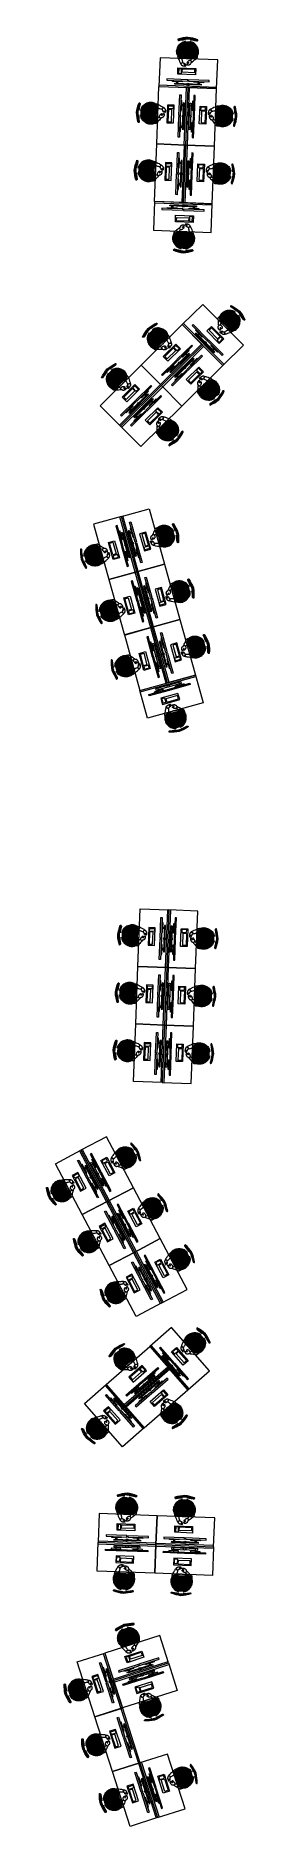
# Model space of a CAD drawing. Header units: millimetres. Extents: x 76548 to 82340, y 1824 to 48656.
import ezdxf

# ---------------------------------------------------------------- set-up
doc = ezdxf.new("R2010")
doc.units = ezdxf.units.MM
doc.header["$MEASUREMENT"] = 0
doc.layers.add('FURN-FILE', color=211, linetype='Continuous', lineweight=0)
doc.layers.add('FURN-WKST', color=42, linetype='Continuous', lineweight=13)

# ---------------------------------------------------------------- blocks, each defined once
blk = doc.blocks.new('*U35')
at = {"linetype": 'ByBlock', "lineweight": -2, "extrusion": (0, 0, -1)}
h = blk.add_hatch(color=7, dxfattribs=at)
edge = h.paths.add_edge_path()
edge.add_spline(control_points=[(177, -145), (208, -138), (239, -120), (286, -39), (283, 112), (154, 269), (37, 282), (-13, 278)], knot_values=[0, 0, 0, 0, 0.127805, 0.173291, 0.430539, 0.788352, 1, 1, 1, 1], degree=3, periodic=0)
edge.add_spline(control_points=[(-13, 278), (-64, 278), (-179, 254), (-293, 87), (-282, -65), (-229, -141), (-196, -157), (-165, -161)], knot_values=[0, 0, 0, 0, 0.211648, 0.569461, 0.826709, 0.872195, 1, 1, 1, 1], degree=3, periodic=0)
edge.add_line((-165, -161), (-165, -161))
edge.add_arc((-20, 428), 606, 256.1357, 272.5726)
edge.add_arc((-20, 428), 606, 272.5725, 289.0094)
edge.add_line((177, -145), (177, -145))
blk.add_hatch(color=7, dxfattribs=at).paths.add_polyline_path([(240, 334, 0.058838), (-18, 378, 0.058838), (-271, 311), (-274, 308, 0.485231), (-240, 283, -0.059133), (-15, 320, -0.059133), (212, 304, 0.485231), (244, 331)])
at = {"color": 0, "linetype": 'ByBlock', "lineweight": -2, "extrusion": (0, 0, -1), "flags": 128}
blk.add_lwpolyline([(240, 334, 0.058838), (-18, 378), (-18, 378, 0.058838), (-271, 311), (-274, 308, 0.485231), (-240, 283), (-240, 283, -0.059133), (-15, 320, -0.059133), (212, 304), (212, 304, 0.485231), (244, 331), (240, 334)], format="xyb", close=True, dxfattribs=at)
at = {"color": 0, "linetype": 'ByBlock', "lineweight": -2}
blk.add_rational_spline([(-177, -145), (-208, -138), (-239, -120), (-286, -39), (-283, 112), (-154, 269), (-37, 282), (13, 278), (64, 278), (179, 254), (293, 87), (282, -65), (229, -141), (196, -157), (165, -161), (165, -161), (165, -161), (165, -161), (109, -175), (51, -180), (-7, -178), (-65, -175), (-122, -164), (-177, -145), (-177, -145), (-177, -145), (-177, -145)], [1, 1, 1, 1, 1, 1, 1, 1, 1, 1, 1, 1, 1, 1, 1, 1, 1, 1, 0.993153505411, 0.993153505411, 1, 0.993153505411, 0.993153505411, 1, 1, 1, 1], degree=3, knots=[0, 0, 0, 0, 0.021301, 0.028882, 0.071757, 0.131392, 0.166667, 0.166667, 0.166667, 0.201941, 0.261577, 0.304452, 0.312032, 0.333333, 0.333333, 0.333333, 0.5, 0.5, 0.5, 0.666667, 0.666667, 0.666667, 0.833333, 0.833333, 0.833333, 1, 1, 1, 1], dxfattribs=at)
blk.add_wipeout([(-38, 321), (68, 317), (66, 274), (-39, 278)], dxfattribs=at)
blk = doc.blocks.new('*U36')
at = {"color": 0, "linetype": 'ByBlock', "lineweight": -2, "extrusion": (0, 0, -1), "flags": 128}
for points in [[(68, 120), (62, 113), (57, 107), (53, 102), (50, 97), (48, 93), (46, 89), (45, 86), (44, 84), (43, 81), (42, 77), (42, 74), (41, 72), (41, 69), (41, 65), (42, 60), (44, 56), (45, 52), (47, 48), (49, 45), (51, 41), (55, 35), (59, 30), (63, 25), (71, 17), (83, 6), (95, -5), (95, -6), (96, -6), (96, -6), (96, -6), (96, -6), (96, -6), (96, -6), (97, -6), (97, -6), (97, -6), (98, -5), (98, -5), (98, -5), (99, -5), (99, -5), (99, -4), (100, -4), (100, -3), (100, -3), (101, -3), (101, -2), (101, -2), (102, -1), (102, 0), (103, 1), (103, 2), (103, 3), (103, 5), (103, 7), (103, 9), (102, 12), (101, 15), (99, 23), (98, 25), (98, 27), (97, 29), (97, 31), (97, 32), (97, 34), (97, 36), (97, 37), (97, 38), (98, 39), (98, 41), (100, 41), (101, 41), (102, 41), (103, 40), (105, 39), (106, 38), (108, 37), (109, 35), (111, 34), (114, 30), (117, 27), (120, 23), (131, 9), (135, 4), (138, 0), (141, -3), (144, -5), (146, -7), (147, -8), (149, -9), (150, -10), (151, -10), (152, -10), (153, -9), (154, -9), (154, -8), (155, -6), (156, -3), (157, 0), (157, 3), (158, 9), (159, 14), (159, 19), (159, 23), (159, 26), (158, 33), (157, 37), (157, 40), (155, 45), (154, 50), (151, 55), (149, 60), (147, 65), (145, 69), (143, 72), (141, 75), (137, 80), (134, 83), (132, 86), (128, 90), (124, 93), (122, 95), (120, 96), (118, 97), (116, 98), (114, 98), (111, 99), (98, 102), (95, 103), (92, 104), (91, 105), (89, 106), (86, 108), (85, 108), (84, 109), (84, 110), (82, 111), (81, 112), (81, 113), (80, 114), (79, 115), (78, 116), (78, 116), (78, 117), (76, 121), (76, 122), (75, 123), (75, 123), (75, 124), (74, 124), (74, 125), (59, 140), (36, 163), (14, 186), (0, 201), (-21, 224), (-32, 235), (-43, 246), (-44, 247), (-45, 248), (-46, 248), (-47, 249), (-48, 249), (-50, 250), (-52, 251), (-53, 251), (-55, 252), (-57, 252), (-59, 253), (-62, 253), (-65, 253), (-74, 253), (-91, 253), (-103, 253), (-122, 252), (-140, 250), (-165, 247), (-184, 245), (-212, 241), (-226, 239), (-240, 236), (-249, 234), (-256, 232), (-262, 230), (-268, 228), (-277, 225), (-284, 222), (-294, 216), (-305, 211), (-313, 206), (-319, 202), (-325, 198), (-330, 194), (-334, 190), (-337, 187), (-343, 182), (-347, 177), (-350, 174), (-354, 168), (-358, 162), (-362, 154), (-366, 147), (-369, 140), (-371, 135), (-375, 125), (-377, 117), (-381, 106), (-384, 94), (-388, 80), (-390, 69), (-392, 61), (-393, 55), (-393, 51), (-394, 48), (-394, 42), (-393, 37), (-392, 18), (-388, -10), (-385, -39), (-381, -70), (-377, -101), (-376, -110), (-375, -118), (-372, -131), (-370, -141), (-368, -148), (-365, -159), (-362, -170), (-359, -176), (-357, -182), (-354, -187), (-351, -191), (-348, -196), (-343, -203), (-337, -209), (-332, -214), (-328, -219), (-319, -226), (-312, -231), (-307, -234), (-298, -240), (-290, -244), (-283, -248), (-277, -250), (-272, -252), (-268, -254), (-264, -255), (-260, -256), (-254, -257), (-250, -258), (-246, -258), (-241, -259), (-236, -259), (-225, -259), (-207, -258), (-199, -258), (-190, -258), (-144, -259), (-97, -260), (-83, -260), (-72, -261), (-64, -260), (-57, -260), (-53, -260), (-46, -259), (-39, -258), (-35, -257), (-27, -255), (-21, -253), (-15, -251), (-10, -249), (-1, -245), (11, -239), (24, -232), (55, -215), (87, -199), (100, -191), (119, -181), (138, -170), (139, -169), (140, -168), (140, -167), (140, -166), (140, -165), (140, -164), (140, -163), (139, -162), (139, -161), (138, -160), (136, -158), (134, -156), (133, -155), (129, -151), (122, -145), (120, -143), (118, -141), (116, -139), (115, -138), (114, -136), (113, -135), (113, -135), (112, -133), (112, -132), (112, -132), (112, -131), (113, -130), (114, -129), (114, -129), (115, -129), (116, -129), (117, -130), (117, -130), (118, -131), (119, -132), (119, -133), (121, -135), (122, -137), (124, -140), (126, -144), (131, -153), (132, -156), (134, -158), (135, -160), (136, -162), (137, -163), (138, -164), (139, -164), (140, -165), (141, -165), (142, -165), (142, -165), (143, -165), (144, -165), (149, -161), (153, -158), (156, -155), (159, -152), (162, -150), (165, -147), (169, -143), (172, -139), (174, -137), (177, -132), (178, -130), (180, -127), (182, -123), (184, -119), (185, -115), (186, -111), (188, -104), (190, -98), (190, -93), (191, -89), (191, -81), (192, -69), (192, -57), (191, -54), (191, -50), (191, -48), (191, -45), (190, -43), (190, -41), (189, -40), (189, -37), (188, -35), (187, -34), (186, -32), (185, -30), (184, -29), (184, -29), (184, -29), (184, -29), (183, -29), (183, -29), (183, -29), (182, -29), (182, -29), (182, -29), (181, -30), (181, -30), (180, -31), (180, -31), (179, -32), (178, -33), (177, -35), (176, -37), (175, -38), (175, -38), (174, -39), (174, -40), (173, -40), (172, -42), (171, -44), (170, -47), (169, -49), (167, -53), (166, -57), (165, -60), (164, -63), (163, -65), (162, -67), (162, -69), (161, -70), (161, -71), (160, -73), (159, -74), (159, -74), (158, -75), (158, -76), (157, -76), (157, -76), (157, -75), (157, -75), (157, -75), (157, -74), (157, -74), (157, -73), (157, -72), (157, -71), (157, -69), (158, -68), (158, -67), (158, -64), (158, -62), (158, -59), (159, -57), (159, -56), (158, -54), (158, -53), (158, -51), (158, -50), (158, -49), (157, -48), (157, -48), (156, -47), (156, -46), (155, -46), (155, -46), (155, -45), (154, -45), (153, -44), (153, -44), (152, -43), (151, -43), (151, -43), (151, -43), (150, -42), (150, -42), (149, -42), (149, -42), (149, -42), (148, -42), (147, -42), (145, -43), (144, -44), (143, -45), (141, -46), (140, -47), (138, -51), (137, -54), (135, -58), (134, -61), (131, -69), (127, -82), (125, -87), (123, -91), (121, -95), (120, -98), (118, -100), (116, -104), (113, -107), (112, -109), (109, -111), (105, -112), (96, -116), (88, -118), (73, -123), (51, -129), (40, -132), (29, -136), (24, -138), (19, -141), (11, -145), (-4, -155), (-15, -162), (-19, -164), (-23, -166), (-29, -169), (-34, -171), (-38, -172), (-44, -173), (-46, -173), (-49, -173), (-53, -173), (-56, -173), (-61, -172), (-66, -171), (-71, -170), (-78, -167), (-90, -164), (-95, -163), (-101, -161), (-105, -161), (-108, -161), (-115, -160), (-126, -161), (-131, -161), (-134, -161), (-138, -160), (-140, -160), (-143, -160), (-147, -159), (-150, -157), (-153, -156), (-156, -154), (-158, -153), (-160, -152), (-161, -151), (-162, -150), (-164, -148), (-165, -146), (-166, -144), (-167, -142), (-168, -141), (-168, -139), (-173, -112), (-173, -111), (-176, -103), (-176, -102), (-177, -101), (-177, -101), (-177, -99), (-177, -98), (-177, -98), (-177, -97), (-177, -95), (-176, -94), (-176, -94), (-176, -93), (-175, -92), (-174, -92), (-174, -91), (-173, -91), (-172, -90), (-170, -90), (-169, -90), (-168, -90), (-166, -89), (-164, -89), (-159, -89), (-155, -89), (-152, -89), (-150, -89), (-149, -89), (-148, -88), (-146, -88), (-145, -87), (-140, -85), (-132, -81), (-129, -79), (-126, -78), (-124, -77), (-122, -75), (-119, -73), (-116, -71), (-114, -69), (-112, -66), (-110, -65), (-109, -63), (-107, -60), (-105, -57), (-104, -55), (-102, -52), (-101, -50), (-99, -46), (-98, -42), (-97, -39), (-96, -36), (-96, -33), (-95, -29), (-95, -26), (-95, -21), (-95, -16), (-95, -12), (-96, -6), (-97, -1), (-99, 4), (-100, 8), (-101, 11), (-103, 14), (-105, 20), (-107, 24), (-111, 30), (-114, 36), (-119, 42), (-122, 47), (-126, 51), (-129, 54), (-131, 57), (-134, 59), (-138, 63), (-142, 65), (-145, 67), (-149, 70), (-154, 72), (-157, 74), (-160, 75), (-162, 75), (-167, 77), (-170, 78), (-174, 78), (-177, 79), (-182, 79), (-186, 79), (-192, 79), (-198, 79), (-205, 79), (-211, 78), (-217, 78), (-222, 77), (-226, 76), (-230, 75), (-236, 74), (-241, 72), (-245, 71), (-250, 68), (-255, 65), (-259, 63), (-261, 61), (-264, 59), (-266, 58), (-271, 54), (-274, 50), (-277, 47), (-279, 45), (-283, 39), (-285, 35), (-289, 29), (-292, 22), (-294, 18), (-296, 14), (-297, 10), (-298, 7), (-299, 3), (-299, 0), (-300, -6), (-300, -12), (-299, -17), (-299, -21), (-298, -24), (-297, -31), (-296, -35), (-294, -39), (-292, -43), (-290, -48), (-285, -56), (-280, -63), (-276, -70), (-272, -75), (-269, -79), (-265, -83), (-262, -86), (-259, -88), (-257, -90), (-255, -91), (-251, -93), (-247, -95), (-245, -96), (-241, -96), (-237, -97), (-223, -97), (-212, -97), (-196, -97), (-180, -97)], [(44, 86), (20, 98), (-5, 109), (-21, 117), (-45, 128), (-70, 138), (-74, 140), (-79, 141), (-83, 142), (-86, 142), (-90, 143), (-97, 143), (-103, 143), (-108, 142), (-118, 141), (-125, 140), (-135, 138), (-146, 135), (-150, 134), (-155, 133), (-158, 132), (-162, 130), (-164, 129), (-167, 128), (-169, 127), (-172, 125), (-175, 123), (-177, 122), (-180, 119), (-182, 117), (-184, 115), (-185, 114), (-186, 112), (-187, 111), (-189, 108), (-190, 106), (-191, 103), (-192, 102), (-193, 100), (-194, 97), (-194, 95), (-195, 93), (-195, 90), (-195, 88), (-196, 83), (-196, 79)]]:
    blk.add_lwpolyline(points, dxfattribs=at)
blk = doc.blocks.new('*U37')
at = {"color": 0, "linetype": 'ByBlock', "lineweight": -2, "flags": 128}
for points in [[(-94, -227), (-76, 233), (94, 227), (76, -233), (-94, -227)], [(65, 132), (68, 205), (-58, 210), (-60, 136), (65, 132)], [(-38, -200), (-26, 114), (64, 111), (52, -204), (-38, -200)]]:
    blk.add_lwpolyline(points, close=True, dxfattribs=at)
blk = doc.blocks.new('wrk3')
at = {"layer": 'FURN-FILE', "color": 0, "linetype": 'Continuous', "lineweight": 0, "flags": 128}
for points in [[(200, 167), (740, 167), (740, 202), (200, 202), (200, 167)], [(345, 167), (595, 167), (595, 142), (345, 142), (345, 167)], [(407, 102), (1093, 102), (1093, 72), (407, 72), (407, 102)], [(457, 142), (482, 142), (482, 102), (457, 102), (457, 142)], [(760, 167), (1300, 167), (1300, 202), (760, 202), (760, 167)], [(905, 167), (1155, 167), (1155, 142), (905, 142), (905, 167)], [(1017, 142), (1043, 142), (1043, 102), (1017, 102), (1017, 142)]]:
    blk.add_lwpolyline(points, close=True, dxfattribs=at)
at = {"layer": 'FURN-FILE', "color": 0, "linetype": 'Continuous', "lineweight": 0}
blk.add_circle((750, 87), 30, dxfattribs=at)
at = {"layer": 'FURN-WKST', "color": 0}
blk.add_line((0, 40), (1500, 40), dxfattribs=at)
at = {"layer": 'FURN-FILE', "color": 0, "linetype": 'Continuous', "lineweight": 0, "extrusion": (0, 0, -1), "rotation": 2.212929250014391}
blk.add_blockref('*U35', (-706, 928), dxfattribs=at)
at = {"layer": 'FURN-WKST', "color": 0, "flags": 128}
blk.add_lwpolyline([(0, 0), (1500, 0), (1500, 750), (0, 750), (0, 0)], close=True, dxfattribs=at)
at = {"layer": 'FURN-FILE', "color": 0, "linetype": 'Continuous', "lineweight": 0, "extrusion": (0, 0, -1), "rotation": 92.21292925001441}
blk.add_blockref('*U36', (-713, 747), dxfattribs=at)
at = {"layer": 'FURN-FILE', "color": 0, "linetype": 'Continuous', "lineweight": 0, "rotation": 92.21320400544748}
blk.add_blockref('*U37', (706, 422), dxfattribs=at)
blk = doc.blocks.new('*U39')
at = {"linetype": 'ByBlock', "lineweight": -2, "extrusion": (0, 0, -1)}
h = blk.add_hatch(color=7, dxfattribs=at)
edge = h.paths.add_edge_path()
edge.add_spline(control_points=[(177, -145), (208, -138), (239, -120), (286, -39), (283, 112), (154, 269), (37, 282), (-13, 278)], knot_values=[0, 0, 0, 0, 0.127805, 0.173291, 0.430539, 0.788352, 1, 1, 1, 1], degree=3, periodic=0)
edge.add_spline(control_points=[(-13, 278), (-64, 278), (-179, 254), (-293, 87), (-282, -65), (-229, -141), (-196, -157), (-165, -161)], knot_values=[0, 0, 0, 0, 0.211648, 0.569461, 0.826709, 0.872195, 1, 1, 1, 1], degree=3, periodic=0)
edge.add_line((-165, -161), (-165, -161))
edge.add_arc((-20, 428), 606, 256.1357, 272.5726)
edge.add_arc((-20, 428), 606, 272.5725, 289.0094)
edge.add_line((177, -145), (177, -145))
blk.add_hatch(color=7, dxfattribs=at).paths.add_polyline_path([(240, 334, 0.058838), (-18, 378, 0.058838), (-271, 311), (-274, 308, 0.485231), (-240, 283, -0.059133), (-15, 320, -0.059133), (212, 304, 0.485231), (244, 331)])
at = {"color": 0, "linetype": 'ByBlock', "lineweight": -2, "extrusion": (0, 0, -1), "flags": 128}
blk.add_lwpolyline([(240, 334, 0.058838), (-18, 378), (-18, 378, 0.058838), (-271, 311), (-274, 308, 0.485231), (-240, 283), (-240, 283, -0.059133), (-15, 320, -0.059133), (212, 304), (212, 304, 0.485231), (244, 331), (240, 334)], format="xyb", close=True, dxfattribs=at)
at = {"color": 0, "linetype": 'ByBlock', "lineweight": -2}
blk.add_rational_spline([(-177, -145), (-208, -138), (-239, -120), (-286, -39), (-283, 112), (-154, 269), (-37, 282), (13, 278), (64, 278), (179, 254), (293, 87), (282, -65), (229, -141), (196, -157), (165, -161), (165, -161), (165, -161), (165, -161), (109, -175), (51, -180), (-7, -178), (-65, -175), (-122, -164), (-177, -145), (-177, -145), (-177, -145), (-177, -145)], [1, 1, 1, 1, 1, 1, 1, 1, 1, 1, 1, 1, 1, 1, 1, 1, 1, 1, 0.993153505411, 0.993153505411, 1, 0.993153505411, 0.993153505411, 1, 1, 1, 1], degree=3, knots=[0, 0, 0, 0, 0.021301, 0.028882, 0.071757, 0.131392, 0.166667, 0.166667, 0.166667, 0.201941, 0.261577, 0.304452, 0.312032, 0.333333, 0.333333, 0.333333, 0.5, 0.5, 0.5, 0.666667, 0.666667, 0.666667, 0.833333, 0.833333, 0.833333, 1, 1, 1, 1], dxfattribs=at)
blk.add_wipeout([(-38, 321), (68, 317), (66, 274), (-39, 278)], dxfattribs=at)
blk = doc.blocks.new('*U40')
at = {"color": 0, "linetype": 'ByBlock', "lineweight": -2, "extrusion": (0, 0, -1), "flags": 128}
for points in [[(68, 120), (62, 113), (57, 107), (53, 102), (50, 97), (48, 93), (46, 89), (45, 86), (44, 84), (43, 81), (42, 77), (42, 74), (41, 72), (41, 69), (41, 65), (42, 60), (44, 56), (45, 52), (47, 48), (49, 45), (51, 41), (55, 35), (59, 30), (63, 25), (71, 17), (83, 6), (95, -5), (95, -6), (96, -6), (96, -6), (96, -6), (96, -6), (96, -6), (96, -6), (97, -6), (97, -6), (97, -6), (98, -5), (98, -5), (98, -5), (99, -5), (99, -5), (99, -4), (100, -4), (100, -3), (100, -3), (101, -3), (101, -2), (101, -2), (102, -1), (102, 0), (103, 1), (103, 2), (103, 3), (103, 5), (103, 7), (103, 9), (102, 12), (101, 15), (99, 23), (98, 25), (98, 27), (97, 29), (97, 31), (97, 32), (97, 34), (97, 36), (97, 37), (97, 38), (98, 39), (98, 41), (100, 41), (101, 41), (102, 41), (103, 40), (105, 39), (106, 38), (108, 37), (109, 35), (111, 34), (114, 30), (117, 27), (120, 23), (131, 9), (135, 4), (138, 0), (141, -3), (144, -5), (146, -7), (147, -8), (149, -9), (150, -10), (151, -10), (152, -10), (153, -9), (154, -9), (154, -8), (155, -6), (156, -3), (157, 0), (157, 3), (158, 9), (159, 14), (159, 19), (159, 23), (159, 26), (158, 33), (157, 37), (157, 40), (155, 45), (154, 50), (151, 55), (149, 60), (147, 65), (145, 69), (143, 72), (141, 75), (137, 80), (134, 83), (132, 86), (128, 90), (124, 93), (122, 95), (120, 96), (118, 97), (116, 98), (114, 98), (111, 99), (98, 102), (95, 103), (92, 104), (91, 105), (89, 106), (86, 108), (85, 108), (84, 109), (84, 110), (82, 111), (81, 112), (81, 113), (80, 114), (79, 115), (78, 116), (78, 116), (78, 117), (76, 121), (76, 122), (75, 123), (75, 123), (75, 124), (74, 124), (74, 125), (59, 140), (36, 163), (14, 186), (0, 201), (-21, 224), (-32, 235), (-43, 246), (-44, 247), (-45, 248), (-46, 248), (-47, 249), (-48, 249), (-50, 250), (-52, 251), (-53, 251), (-55, 252), (-57, 252), (-59, 253), (-62, 253), (-65, 253), (-74, 253), (-91, 253), (-103, 253), (-122, 252), (-140, 250), (-165, 247), (-184, 245), (-212, 241), (-226, 239), (-240, 236), (-249, 234), (-256, 232), (-262, 230), (-268, 228), (-277, 225), (-284, 222), (-294, 216), (-305, 211), (-313, 206), (-319, 202), (-325, 198), (-330, 194), (-334, 190), (-337, 187), (-343, 182), (-347, 177), (-350, 174), (-354, 168), (-358, 162), (-362, 154), (-366, 147), (-369, 140), (-371, 135), (-375, 125), (-377, 117), (-381, 106), (-384, 94), (-388, 80), (-390, 69), (-392, 61), (-393, 55), (-393, 51), (-394, 48), (-394, 42), (-393, 37), (-392, 18), (-388, -10), (-385, -39), (-381, -70), (-377, -101), (-376, -110), (-375, -118), (-372, -131), (-370, -141), (-368, -148), (-365, -159), (-362, -170), (-359, -176), (-357, -182), (-354, -187), (-351, -191), (-348, -196), (-343, -203), (-337, -209), (-332, -214), (-328, -219), (-319, -226), (-312, -231), (-307, -234), (-298, -240), (-290, -244), (-283, -248), (-277, -250), (-272, -252), (-268, -254), (-264, -255), (-260, -256), (-254, -257), (-250, -258), (-246, -258), (-241, -259), (-236, -259), (-225, -259), (-207, -258), (-199, -258), (-190, -258), (-144, -259), (-97, -260), (-83, -260), (-72, -261), (-64, -260), (-57, -260), (-53, -260), (-46, -259), (-39, -258), (-35, -257), (-27, -255), (-21, -253), (-15, -251), (-10, -249), (-1, -245), (11, -239), (24, -232), (55, -215), (87, -199), (100, -191), (119, -181), (138, -170), (139, -169), (140, -168), (140, -167), (140, -166), (140, -165), (140, -164), (140, -163), (139, -162), (139, -161), (138, -160), (136, -158), (134, -156), (133, -155), (129, -151), (122, -145), (120, -143), (118, -141), (116, -139), (115, -138), (114, -136), (113, -135), (113, -135), (112, -133), (112, -132), (112, -132), (112, -131), (113, -130), (114, -129), (114, -129), (115, -129), (116, -129), (117, -130), (117, -130), (118, -131), (119, -132), (119, -133), (121, -135), (122, -137), (124, -140), (126, -144), (131, -153), (132, -156), (134, -158), (135, -160), (136, -162), (137, -163), (138, -164), (139, -164), (140, -165), (141, -165), (142, -165), (142, -165), (143, -165), (144, -165), (149, -161), (153, -158), (156, -155), (159, -152), (162, -150), (165, -147), (169, -143), (172, -139), (174, -137), (177, -132), (178, -130), (180, -127), (182, -123), (184, -119), (185, -115), (186, -111), (188, -104), (190, -98), (190, -93), (191, -89), (191, -81), (192, -69), (192, -57), (191, -54), (191, -50), (191, -48), (191, -45), (190, -43), (190, -41), (189, -40), (189, -37), (188, -35), (187, -34), (186, -32), (185, -30), (184, -29), (184, -29), (184, -29), (184, -29), (183, -29), (183, -29), (183, -29), (182, -29), (182, -29), (182, -29), (181, -30), (181, -30), (180, -31), (180, -31), (179, -32), (178, -33), (177, -35), (176, -37), (175, -38), (175, -38), (174, -39), (174, -40), (173, -40), (172, -42), (171, -44), (170, -47), (169, -49), (167, -53), (166, -57), (165, -60), (164, -63), (163, -65), (162, -67), (162, -69), (161, -70), (161, -71), (160, -73), (159, -74), (159, -74), (158, -75), (158, -76), (157, -76), (157, -76), (157, -75), (157, -75), (157, -75), (157, -74), (157, -74), (157, -73), (157, -72), (157, -71), (157, -69), (158, -68), (158, -67), (158, -64), (158, -62), (158, -59), (159, -57), (159, -56), (158, -54), (158, -53), (158, -51), (158, -50), (158, -49), (157, -48), (157, -48), (156, -47), (156, -46), (155, -46), (155, -46), (155, -45), (154, -45), (153, -44), (153, -44), (152, -43), (151, -43), (151, -43), (151, -43), (150, -42), (150, -42), (149, -42), (149, -42), (149, -42), (148, -42), (147, -42), (145, -43), (144, -44), (143, -45), (141, -46), (140, -47), (138, -51), (137, -54), (135, -58), (134, -61), (131, -69), (127, -82), (125, -87), (123, -91), (121, -95), (120, -98), (118, -100), (116, -104), (113, -107), (112, -109), (109, -111), (105, -112), (96, -116), (88, -118), (73, -123), (51, -129), (40, -132), (29, -136), (24, -138), (19, -141), (11, -145), (-4, -155), (-15, -162), (-19, -164), (-23, -166), (-29, -169), (-34, -171), (-38, -172), (-44, -173), (-46, -173), (-49, -173), (-53, -173), (-56, -173), (-61, -172), (-66, -171), (-71, -170), (-78, -167), (-90, -164), (-95, -163), (-101, -161), (-105, -161), (-108, -161), (-115, -160), (-126, -161), (-131, -161), (-134, -161), (-138, -160), (-140, -160), (-143, -160), (-147, -159), (-150, -157), (-153, -156), (-156, -154), (-158, -153), (-160, -152), (-161, -151), (-162, -150), (-164, -148), (-165, -146), (-166, -144), (-167, -142), (-168, -141), (-168, -139), (-173, -112), (-173, -111), (-176, -103), (-176, -102), (-177, -101), (-177, -101), (-177, -99), (-177, -98), (-177, -98), (-177, -97), (-177, -95), (-176, -94), (-176, -94), (-176, -93), (-175, -92), (-174, -92), (-174, -91), (-173, -91), (-172, -90), (-170, -90), (-169, -90), (-168, -90), (-166, -89), (-164, -89), (-159, -89), (-155, -89), (-152, -89), (-150, -89), (-149, -89), (-148, -88), (-146, -88), (-145, -87), (-140, -85), (-132, -81), (-129, -79), (-126, -78), (-124, -77), (-122, -75), (-119, -73), (-116, -71), (-114, -69), (-112, -66), (-110, -65), (-109, -63), (-107, -60), (-105, -57), (-104, -55), (-102, -52), (-101, -50), (-99, -46), (-98, -42), (-97, -39), (-96, -36), (-96, -33), (-95, -29), (-95, -26), (-95, -21), (-95, -16), (-95, -12), (-96, -6), (-97, -1), (-99, 4), (-100, 8), (-101, 11), (-103, 14), (-105, 20), (-107, 24), (-111, 30), (-114, 36), (-119, 42), (-122, 47), (-126, 51), (-129, 54), (-131, 57), (-134, 59), (-138, 63), (-142, 65), (-145, 67), (-149, 70), (-154, 72), (-157, 74), (-160, 75), (-162, 75), (-167, 77), (-170, 78), (-174, 78), (-177, 79), (-182, 79), (-186, 79), (-192, 79), (-198, 79), (-205, 79), (-211, 78), (-217, 78), (-222, 77), (-226, 76), (-230, 75), (-236, 74), (-241, 72), (-245, 71), (-250, 68), (-255, 65), (-259, 63), (-261, 61), (-264, 59), (-266, 58), (-271, 54), (-274, 50), (-277, 47), (-279, 45), (-283, 39), (-285, 35), (-289, 29), (-292, 22), (-294, 18), (-296, 14), (-297, 10), (-298, 7), (-299, 3), (-299, 0), (-300, -6), (-300, -12), (-299, -17), (-299, -21), (-298, -24), (-297, -31), (-296, -35), (-294, -39), (-292, -43), (-290, -48), (-285, -56), (-280, -63), (-276, -70), (-272, -75), (-269, -79), (-265, -83), (-262, -86), (-259, -88), (-257, -90), (-255, -91), (-251, -93), (-247, -95), (-245, -96), (-241, -96), (-237, -97), (-223, -97), (-212, -97), (-196, -97), (-180, -97)], [(44, 86), (20, 98), (-5, 109), (-21, 117), (-45, 128), (-70, 138), (-74, 140), (-79, 141), (-83, 142), (-86, 142), (-90, 143), (-97, 143), (-103, 143), (-108, 142), (-118, 141), (-125, 140), (-135, 138), (-146, 135), (-150, 134), (-155, 133), (-158, 132), (-162, 130), (-164, 129), (-167, 128), (-169, 127), (-172, 125), (-175, 123), (-177, 122), (-180, 119), (-182, 117), (-184, 115), (-185, 114), (-186, 112), (-187, 111), (-189, 108), (-190, 106), (-191, 103), (-192, 102), (-193, 100), (-194, 97), (-194, 95), (-195, 93), (-195, 90), (-195, 88), (-196, 83), (-196, 79)]]:
    blk.add_lwpolyline(points, dxfattribs=at)
blk = doc.blocks.new('*U41')
at = {"color": 0, "linetype": 'ByBlock', "lineweight": -2, "flags": 128}
for points in [[(-94, -227), (-76, 233), (94, 227), (76, -233), (-94, -227)], [(65, 132), (68, 205), (-58, 210), (-60, 136), (65, 132)], [(-38, -200), (-26, 114), (64, 111), (52, -204), (-38, -200)]]:
    blk.add_lwpolyline(points, close=True, dxfattribs=at)
blk = doc.blocks.new('wrk3_1')
at = {"layer": 'FURN-FILE', "color": 0, "linetype": 'Continuous', "lineweight": 0, "flags": 128}
for points in [[(200, 167), (740, 167), (740, 202), (200, 202), (200, 167)], [(345, 167), (595, 167), (595, 142), (345, 142), (345, 167)], [(407, 102), (1093, 102), (1093, 72), (407, 72), (407, 102)], [(457, 142), (482, 142), (482, 102), (457, 102), (457, 142)], [(760, 167), (1300, 167), (1300, 202), (760, 202), (760, 167)], [(905, 167), (1155, 167), (1155, 142), (905, 142), (905, 167)], [(1017, 142), (1043, 142), (1043, 102), (1017, 102), (1017, 142)]]:
    blk.add_lwpolyline(points, close=True, dxfattribs=at)
at = {"layer": 'FURN-FILE', "color": 0, "linetype": 'Continuous', "lineweight": 0}
blk.add_circle((750, 87), 30, dxfattribs=at)
at = {"layer": 'FURN-WKST', "color": 0}
blk.add_line((0, 40), (1500, 40), dxfattribs=at)
at = {"layer": 'FURN-FILE', "color": 0, "linetype": 'Continuous', "lineweight": 0, "extrusion": (0, 0, -1), "rotation": 2.212929250014384}
blk.add_blockref('*U39', (-706, 928), dxfattribs=at)
at = {"layer": 'FURN-WKST', "color": 0, "flags": 128}
blk.add_lwpolyline([(0, 0), (1500, 0), (1500, 750), (0, 750), (0, 0)], close=True, dxfattribs=at)
at = {"layer": 'FURN-FILE', "color": 0, "linetype": 'Continuous', "lineweight": 0, "extrusion": (0, 0, -1), "rotation": 92.21292925001437}
blk.add_blockref('*U40', (-713, 747), dxfattribs=at)
at = {"layer": 'FURN-FILE', "color": 0, "linetype": 'Continuous', "lineweight": 0, "rotation": 92.21320400544748}
blk.add_blockref('*U41', (706, 422), dxfattribs=at)
blk = doc.blocks.new('*U43')
at = {"linetype": 'ByBlock', "lineweight": -2, "extrusion": (0, 0, -1)}
h = blk.add_hatch(color=7, dxfattribs=at)
edge = h.paths.add_edge_path()
edge.add_spline(control_points=[(177, -145), (208, -138), (239, -120), (286, -39), (283, 112), (154, 269), (37, 282), (-13, 278)], knot_values=[0, 0, 0, 0, 0.127805, 0.173291, 0.430539, 0.788352, 1, 1, 1, 1], degree=3, periodic=0)
edge.add_spline(control_points=[(-13, 278), (-64, 278), (-179, 254), (-293, 87), (-282, -65), (-229, -141), (-196, -157), (-165, -161)], knot_values=[0, 0, 0, 0, 0.211648, 0.569461, 0.826709, 0.872195, 1, 1, 1, 1], degree=3, periodic=0)
edge.add_line((-165, -161), (-165, -161))
edge.add_arc((-20, 428), 606, 256.1357, 272.5726)
edge.add_arc((-20, 428), 606, 272.5725, 289.0094)
edge.add_line((177, -145), (177, -145))
blk.add_hatch(color=7, dxfattribs=at).paths.add_polyline_path([(240, 334, 0.058838), (-18, 378, 0.058838), (-271, 311), (-274, 308, 0.485231), (-240, 283, -0.059133), (-15, 320, -0.059133), (212, 304, 0.485231), (244, 331)])
at = {"color": 0, "linetype": 'ByBlock', "lineweight": -2, "extrusion": (0, 0, -1), "flags": 128}
blk.add_lwpolyline([(240, 334, 0.058838), (-18, 378), (-18, 378, 0.058838), (-271, 311), (-274, 308, 0.485231), (-240, 283), (-240, 283, -0.059133), (-15, 320, -0.059133), (212, 304), (212, 304, 0.485231), (244, 331), (240, 334)], format="xyb", close=True, dxfattribs=at)
at = {"color": 0, "linetype": 'ByBlock', "lineweight": -2}
blk.add_rational_spline([(-177, -145), (-208, -138), (-239, -120), (-286, -39), (-283, 112), (-154, 269), (-37, 282), (13, 278), (64, 278), (179, 254), (293, 87), (282, -65), (229, -141), (196, -157), (165, -161), (165, -161), (165, -161), (165, -161), (109, -175), (51, -180), (-7, -178), (-65, -175), (-122, -164), (-177, -145), (-177, -145), (-177, -145), (-177, -145)], [1, 1, 1, 1, 1, 1, 1, 1, 1, 1, 1, 1, 1, 1, 1, 1, 1, 1, 0.993153505411, 0.993153505411, 1, 0.993153505411, 0.993153505411, 1, 1, 1, 1], degree=3, knots=[0, 0, 0, 0, 0.021301, 0.028882, 0.071757, 0.131392, 0.166667, 0.166667, 0.166667, 0.201941, 0.261577, 0.304452, 0.312032, 0.333333, 0.333333, 0.333333, 0.5, 0.5, 0.5, 0.666667, 0.666667, 0.666667, 0.833333, 0.833333, 0.833333, 1, 1, 1, 1], dxfattribs=at)
blk.add_wipeout([(-38, 321), (68, 317), (66, 274), (-39, 278)], dxfattribs=at)
blk = doc.blocks.new('*U44')
at = {"color": 0, "linetype": 'ByBlock', "lineweight": -2, "extrusion": (0, 0, -1), "flags": 128}
for points in [[(68, 120), (62, 113), (57, 107), (53, 102), (50, 97), (48, 93), (46, 89), (45, 86), (44, 84), (43, 81), (42, 77), (42, 74), (41, 72), (41, 69), (41, 65), (42, 60), (44, 56), (45, 52), (47, 48), (49, 45), (51, 41), (55, 35), (59, 30), (63, 25), (71, 17), (83, 6), (95, -5), (95, -6), (96, -6), (96, -6), (96, -6), (96, -6), (96, -6), (96, -6), (97, -6), (97, -6), (97, -6), (98, -5), (98, -5), (98, -5), (99, -5), (99, -5), (99, -4), (100, -4), (100, -3), (100, -3), (101, -3), (101, -2), (101, -2), (102, -1), (102, 0), (103, 1), (103, 2), (103, 3), (103, 5), (103, 7), (103, 9), (102, 12), (101, 15), (99, 23), (98, 25), (98, 27), (97, 29), (97, 31), (97, 32), (97, 34), (97, 36), (97, 37), (97, 38), (98, 39), (98, 41), (100, 41), (101, 41), (102, 41), (103, 40), (105, 39), (106, 38), (108, 37), (109, 35), (111, 34), (114, 30), (117, 27), (120, 23), (131, 9), (135, 4), (138, 0), (141, -3), (144, -5), (146, -7), (147, -8), (149, -9), (150, -10), (151, -10), (152, -10), (153, -9), (154, -9), (154, -8), (155, -6), (156, -3), (157, 0), (157, 3), (158, 9), (159, 14), (159, 19), (159, 23), (159, 26), (158, 33), (157, 37), (157, 40), (155, 45), (154, 50), (151, 55), (149, 60), (147, 65), (145, 69), (143, 72), (141, 75), (137, 80), (134, 83), (132, 86), (128, 90), (124, 93), (122, 95), (120, 96), (118, 97), (116, 98), (114, 98), (111, 99), (98, 102), (95, 103), (92, 104), (91, 105), (89, 106), (86, 108), (85, 108), (84, 109), (84, 110), (82, 111), (81, 112), (81, 113), (80, 114), (79, 115), (78, 116), (78, 116), (78, 117), (76, 121), (76, 122), (75, 123), (75, 123), (75, 124), (74, 124), (74, 125), (59, 140), (36, 163), (14, 186), (0, 201), (-21, 224), (-32, 235), (-43, 246), (-44, 247), (-45, 248), (-46, 248), (-47, 249), (-48, 249), (-50, 250), (-52, 251), (-53, 251), (-55, 252), (-57, 252), (-59, 253), (-62, 253), (-65, 253), (-74, 253), (-91, 253), (-103, 253), (-122, 252), (-140, 250), (-165, 247), (-184, 245), (-212, 241), (-226, 239), (-240, 236), (-249, 234), (-256, 232), (-262, 230), (-268, 228), (-277, 225), (-284, 222), (-294, 216), (-305, 211), (-313, 206), (-319, 202), (-325, 198), (-330, 194), (-334, 190), (-337, 187), (-343, 182), (-347, 177), (-350, 174), (-354, 168), (-358, 162), (-362, 154), (-366, 147), (-369, 140), (-371, 135), (-375, 125), (-377, 117), (-381, 106), (-384, 94), (-388, 80), (-390, 69), (-392, 61), (-393, 55), (-393, 51), (-394, 48), (-394, 42), (-393, 37), (-392, 18), (-388, -10), (-385, -39), (-381, -70), (-377, -101), (-376, -110), (-375, -118), (-372, -131), (-370, -141), (-368, -148), (-365, -159), (-362, -170), (-359, -176), (-357, -182), (-354, -187), (-351, -191), (-348, -196), (-343, -203), (-337, -209), (-332, -214), (-328, -219), (-319, -226), (-312, -231), (-307, -234), (-298, -240), (-290, -244), (-283, -248), (-277, -250), (-272, -252), (-268, -254), (-264, -255), (-260, -256), (-254, -257), (-250, -258), (-246, -258), (-241, -259), (-236, -259), (-225, -259), (-207, -258), (-199, -258), (-190, -258), (-144, -259), (-97, -260), (-83, -260), (-72, -261), (-64, -260), (-57, -260), (-53, -260), (-46, -259), (-39, -258), (-35, -257), (-27, -255), (-21, -253), (-15, -251), (-10, -249), (-1, -245), (11, -239), (24, -232), (55, -215), (87, -199), (100, -191), (119, -181), (138, -170), (139, -169), (140, -168), (140, -167), (140, -166), (140, -165), (140, -164), (140, -163), (139, -162), (139, -161), (138, -160), (136, -158), (134, -156), (133, -155), (129, -151), (122, -145), (120, -143), (118, -141), (116, -139), (115, -138), (114, -136), (113, -135), (113, -135), (112, -133), (112, -132), (112, -132), (112, -131), (113, -130), (114, -129), (114, -129), (115, -129), (116, -129), (117, -130), (117, -130), (118, -131), (119, -132), (119, -133), (121, -135), (122, -137), (124, -140), (126, -144), (131, -153), (132, -156), (134, -158), (135, -160), (136, -162), (137, -163), (138, -164), (139, -164), (140, -165), (141, -165), (142, -165), (142, -165), (143, -165), (144, -165), (149, -161), (153, -158), (156, -155), (159, -152), (162, -150), (165, -147), (169, -143), (172, -139), (174, -137), (177, -132), (178, -130), (180, -127), (182, -123), (184, -119), (185, -115), (186, -111), (188, -104), (190, -98), (190, -93), (191, -89), (191, -81), (192, -69), (192, -57), (191, -54), (191, -50), (191, -48), (191, -45), (190, -43), (190, -41), (189, -40), (189, -37), (188, -35), (187, -34), (186, -32), (185, -30), (184, -29), (184, -29), (184, -29), (184, -29), (183, -29), (183, -29), (183, -29), (182, -29), (182, -29), (182, -29), (181, -30), (181, -30), (180, -31), (180, -31), (179, -32), (178, -33), (177, -35), (176, -37), (175, -38), (175, -38), (174, -39), (174, -40), (173, -40), (172, -42), (171, -44), (170, -47), (169, -49), (167, -53), (166, -57), (165, -60), (164, -63), (163, -65), (162, -67), (162, -69), (161, -70), (161, -71), (160, -73), (159, -74), (159, -74), (158, -75), (158, -76), (157, -76), (157, -76), (157, -75), (157, -75), (157, -75), (157, -74), (157, -74), (157, -73), (157, -72), (157, -71), (157, -69), (158, -68), (158, -67), (158, -64), (158, -62), (158, -59), (159, -57), (159, -56), (158, -54), (158, -53), (158, -51), (158, -50), (158, -49), (157, -48), (157, -48), (156, -47), (156, -46), (155, -46), (155, -46), (155, -45), (154, -45), (153, -44), (153, -44), (152, -43), (151, -43), (151, -43), (151, -43), (150, -42), (150, -42), (149, -42), (149, -42), (149, -42), (148, -42), (147, -42), (145, -43), (144, -44), (143, -45), (141, -46), (140, -47), (138, -51), (137, -54), (135, -58), (134, -61), (131, -69), (127, -82), (125, -87), (123, -91), (121, -95), (120, -98), (118, -100), (116, -104), (113, -107), (112, -109), (109, -111), (105, -112), (96, -116), (88, -118), (73, -123), (51, -129), (40, -132), (29, -136), (24, -138), (19, -141), (11, -145), (-4, -155), (-15, -162), (-19, -164), (-23, -166), (-29, -169), (-34, -171), (-38, -172), (-44, -173), (-46, -173), (-49, -173), (-53, -173), (-56, -173), (-61, -172), (-66, -171), (-71, -170), (-78, -167), (-90, -164), (-95, -163), (-101, -161), (-105, -161), (-108, -161), (-115, -160), (-126, -161), (-131, -161), (-134, -161), (-138, -160), (-140, -160), (-143, -160), (-147, -159), (-150, -157), (-153, -156), (-156, -154), (-158, -153), (-160, -152), (-161, -151), (-162, -150), (-164, -148), (-165, -146), (-166, -144), (-167, -142), (-168, -141), (-168, -139), (-173, -112), (-173, -111), (-176, -103), (-176, -102), (-177, -101), (-177, -101), (-177, -99), (-177, -98), (-177, -98), (-177, -97), (-177, -95), (-176, -94), (-176, -94), (-176, -93), (-175, -92), (-174, -92), (-174, -91), (-173, -91), (-172, -90), (-170, -90), (-169, -90), (-168, -90), (-166, -89), (-164, -89), (-159, -89), (-155, -89), (-152, -89), (-150, -89), (-149, -89), (-148, -88), (-146, -88), (-145, -87), (-140, -85), (-132, -81), (-129, -79), (-126, -78), (-124, -77), (-122, -75), (-119, -73), (-116, -71), (-114, -69), (-112, -66), (-110, -65), (-109, -63), (-107, -60), (-105, -57), (-104, -55), (-102, -52), (-101, -50), (-99, -46), (-98, -42), (-97, -39), (-96, -36), (-96, -33), (-95, -29), (-95, -26), (-95, -21), (-95, -16), (-95, -12), (-96, -6), (-97, -1), (-99, 4), (-100, 8), (-101, 11), (-103, 14), (-105, 20), (-107, 24), (-111, 30), (-114, 36), (-119, 42), (-122, 47), (-126, 51), (-129, 54), (-131, 57), (-134, 59), (-138, 63), (-142, 65), (-145, 67), (-149, 70), (-154, 72), (-157, 74), (-160, 75), (-162, 75), (-167, 77), (-170, 78), (-174, 78), (-177, 79), (-182, 79), (-186, 79), (-192, 79), (-198, 79), (-205, 79), (-211, 78), (-217, 78), (-222, 77), (-226, 76), (-230, 75), (-236, 74), (-241, 72), (-245, 71), (-250, 68), (-255, 65), (-259, 63), (-261, 61), (-264, 59), (-266, 58), (-271, 54), (-274, 50), (-277, 47), (-279, 45), (-283, 39), (-285, 35), (-289, 29), (-292, 22), (-294, 18), (-296, 14), (-297, 10), (-298, 7), (-299, 3), (-299, 0), (-300, -6), (-300, -12), (-299, -17), (-299, -21), (-298, -24), (-297, -31), (-296, -35), (-294, -39), (-292, -43), (-290, -48), (-285, -56), (-280, -63), (-276, -70), (-272, -75), (-269, -79), (-265, -83), (-262, -86), (-259, -88), (-257, -90), (-255, -91), (-251, -93), (-247, -95), (-245, -96), (-241, -96), (-237, -97), (-223, -97), (-212, -97), (-196, -97), (-180, -97)], [(44, 86), (20, 98), (-5, 109), (-21, 117), (-45, 128), (-70, 138), (-74, 140), (-79, 141), (-83, 142), (-86, 142), (-90, 143), (-97, 143), (-103, 143), (-108, 142), (-118, 141), (-125, 140), (-135, 138), (-146, 135), (-150, 134), (-155, 133), (-158, 132), (-162, 130), (-164, 129), (-167, 128), (-169, 127), (-172, 125), (-175, 123), (-177, 122), (-180, 119), (-182, 117), (-184, 115), (-185, 114), (-186, 112), (-187, 111), (-189, 108), (-190, 106), (-191, 103), (-192, 102), (-193, 100), (-194, 97), (-194, 95), (-195, 93), (-195, 90), (-195, 88), (-196, 83), (-196, 79)]]:
    blk.add_lwpolyline(points, dxfattribs=at)
blk = doc.blocks.new('*U45')
at = {"color": 0, "linetype": 'ByBlock', "lineweight": -2, "flags": 128}
for points in [[(-94, -227), (-76, 233), (94, 227), (76, -233), (-94, -227)], [(65, 132), (68, 205), (-58, 210), (-60, 136), (65, 132)], [(-38, -200), (-26, 114), (64, 111), (52, -204), (-38, -200)]]:
    blk.add_lwpolyline(points, close=True, dxfattribs=at)
blk = doc.blocks.new('wrk3_2')
at = {"layer": 'FURN-FILE', "color": 0, "linetype": 'Continuous', "lineweight": 0, "flags": 128}
for points in [[(200, 167), (740, 167), (740, 202), (200, 202), (200, 167)], [(345, 167), (595, 167), (595, 142), (345, 142), (345, 167)], [(407, 102), (1093, 102), (1093, 72), (407, 72), (407, 102)], [(457, 142), (482, 142), (482, 102), (457, 102), (457, 142)], [(760, 167), (1300, 167), (1300, 202), (760, 202), (760, 167)], [(905, 167), (1155, 167), (1155, 142), (905, 142), (905, 167)], [(1017, 142), (1043, 142), (1043, 102), (1017, 102), (1017, 142)]]:
    blk.add_lwpolyline(points, close=True, dxfattribs=at)
at = {"layer": 'FURN-FILE', "color": 0, "linetype": 'Continuous', "lineweight": 0}
blk.add_circle((750, 87), 30, dxfattribs=at)
at = {"layer": 'FURN-WKST', "color": 0}
blk.add_line((0, 40), (1500, 40), dxfattribs=at)
at = {"layer": 'FURN-FILE', "color": 0, "linetype": 'Continuous', "lineweight": 0, "extrusion": (0, 0, -1), "rotation": 2.212929250014387}
blk.add_blockref('*U43', (-706, 928), dxfattribs=at)
at = {"layer": 'FURN-WKST', "color": 0, "flags": 128}
blk.add_lwpolyline([(0, 0), (1500, 0), (1500, 750), (0, 750), (0, 0)], close=True, dxfattribs=at)
at = {"layer": 'FURN-FILE', "color": 0, "linetype": 'Continuous', "lineweight": 0, "extrusion": (0, 0, -1), "rotation": 92.21292925001437}
blk.add_blockref('*U44', (-713, 747), dxfattribs=at)
at = {"layer": 'FURN-FILE', "color": 0, "linetype": 'Continuous', "lineweight": 0, "rotation": 92.21320400544748}
blk.add_blockref('*U45', (706, 422), dxfattribs=at)
blk = doc.blocks.new('*U47')
at = {"linetype": 'ByBlock', "lineweight": -2, "extrusion": (0, 0, -1)}
h = blk.add_hatch(color=7, dxfattribs=at)
edge = h.paths.add_edge_path()
edge.add_spline(control_points=[(177, -145), (208, -138), (239, -120), (286, -39), (283, 112), (154, 269), (37, 282), (-13, 278)], knot_values=[0, 0, 0, 0, 0.127805, 0.173291, 0.430539, 0.788352, 1, 1, 1, 1], degree=3, periodic=0)
edge.add_spline(control_points=[(-13, 278), (-64, 278), (-179, 254), (-293, 87), (-282, -65), (-229, -141), (-196, -157), (-165, -161)], knot_values=[0, 0, 0, 0, 0.211648, 0.569461, 0.826709, 0.872195, 1, 1, 1, 1], degree=3, periodic=0)
edge.add_line((-165, -161), (-165, -161))
edge.add_arc((-20, 428), 606, 256.1357, 272.5726)
edge.add_arc((-20, 428), 606, 272.5725, 289.0094)
edge.add_line((177, -145), (177, -145))
blk.add_hatch(color=7, dxfattribs=at).paths.add_polyline_path([(240, 334, 0.058838), (-18, 378, 0.058838), (-271, 311), (-274, 308, 0.485231), (-240, 283, -0.059133), (-15, 320, -0.059133), (212, 304, 0.485231), (244, 331)])
at = {"color": 0, "linetype": 'ByBlock', "lineweight": -2, "extrusion": (0, 0, -1), "flags": 128}
blk.add_lwpolyline([(240, 334, 0.058838), (-18, 378), (-18, 378, 0.058838), (-271, 311), (-274, 308, 0.485231), (-240, 283), (-240, 283, -0.059133), (-15, 320, -0.059133), (212, 304), (212, 304, 0.485231), (244, 331), (240, 334)], format="xyb", close=True, dxfattribs=at)
at = {"color": 0, "linetype": 'ByBlock', "lineweight": -2}
blk.add_rational_spline([(-177, -145), (-208, -138), (-239, -120), (-286, -39), (-283, 112), (-154, 269), (-37, 282), (13, 278), (64, 278), (179, 254), (293, 87), (282, -65), (229, -141), (196, -157), (165, -161), (165, -161), (165, -161), (165, -161), (109, -175), (51, -180), (-7, -178), (-65, -175), (-122, -164), (-177, -145), (-177, -145), (-177, -145), (-177, -145)], [1, 1, 1, 1, 1, 1, 1, 1, 1, 1, 1, 1, 1, 1, 1, 1, 1, 1, 0.993153505411, 0.993153505411, 1, 0.993153505411, 0.993153505411, 1, 1, 1, 1], degree=3, knots=[0, 0, 0, 0, 0.021301, 0.028882, 0.071757, 0.131392, 0.166667, 0.166667, 0.166667, 0.201941, 0.261577, 0.304452, 0.312032, 0.333333, 0.333333, 0.333333, 0.5, 0.5, 0.5, 0.666667, 0.666667, 0.666667, 0.833333, 0.833333, 0.833333, 1, 1, 1, 1], dxfattribs=at)
blk.add_wipeout([(-38, 321), (68, 317), (66, 274), (-39, 278)], dxfattribs=at)
blk = doc.blocks.new('*U48')
at = {"color": 0, "linetype": 'ByBlock', "lineweight": -2, "extrusion": (0, 0, -1), "flags": 128}
for points in [[(68, 120), (62, 113), (57, 107), (53, 102), (50, 97), (48, 93), (46, 89), (45, 86), (44, 84), (43, 81), (42, 77), (42, 74), (41, 72), (41, 69), (41, 65), (42, 60), (44, 56), (45, 52), (47, 48), (49, 45), (51, 41), (55, 35), (59, 30), (63, 25), (71, 17), (83, 6), (95, -5), (95, -6), (96, -6), (96, -6), (96, -6), (96, -6), (96, -6), (96, -6), (97, -6), (97, -6), (97, -6), (98, -5), (98, -5), (98, -5), (99, -5), (99, -5), (99, -4), (100, -4), (100, -3), (100, -3), (101, -3), (101, -2), (101, -2), (102, -1), (102, 0), (103, 1), (103, 2), (103, 3), (103, 5), (103, 7), (103, 9), (102, 12), (101, 15), (99, 23), (98, 25), (98, 27), (97, 29), (97, 31), (97, 32), (97, 34), (97, 36), (97, 37), (97, 38), (98, 39), (98, 41), (100, 41), (101, 41), (102, 41), (103, 40), (105, 39), (106, 38), (108, 37), (109, 35), (111, 34), (114, 30), (117, 27), (120, 23), (131, 9), (135, 4), (138, 0), (141, -3), (144, -5), (146, -7), (147, -8), (149, -9), (150, -10), (151, -10), (152, -10), (153, -9), (154, -9), (154, -8), (155, -6), (156, -3), (157, 0), (157, 3), (158, 9), (159, 14), (159, 19), (159, 23), (159, 26), (158, 33), (157, 37), (157, 40), (155, 45), (154, 50), (151, 55), (149, 60), (147, 65), (145, 69), (143, 72), (141, 75), (137, 80), (134, 83), (132, 86), (128, 90), (124, 93), (122, 95), (120, 96), (118, 97), (116, 98), (114, 98), (111, 99), (98, 102), (95, 103), (92, 104), (91, 105), (89, 106), (86, 108), (85, 108), (84, 109), (84, 110), (82, 111), (81, 112), (81, 113), (80, 114), (79, 115), (78, 116), (78, 116), (78, 117), (76, 121), (76, 122), (75, 123), (75, 123), (75, 124), (74, 124), (74, 125), (59, 140), (36, 163), (14, 186), (0, 201), (-21, 224), (-32, 235), (-43, 246), (-44, 247), (-45, 248), (-46, 248), (-47, 249), (-48, 249), (-50, 250), (-52, 251), (-53, 251), (-55, 252), (-57, 252), (-59, 253), (-62, 253), (-65, 253), (-74, 253), (-91, 253), (-103, 253), (-122, 252), (-140, 250), (-165, 247), (-184, 245), (-212, 241), (-226, 239), (-240, 236), (-249, 234), (-256, 232), (-262, 230), (-268, 228), (-277, 225), (-284, 222), (-294, 216), (-305, 211), (-313, 206), (-319, 202), (-325, 198), (-330, 194), (-334, 190), (-337, 187), (-343, 182), (-347, 177), (-350, 174), (-354, 168), (-358, 162), (-362, 154), (-366, 147), (-369, 140), (-371, 135), (-375, 125), (-377, 117), (-381, 106), (-384, 94), (-388, 80), (-390, 69), (-392, 61), (-393, 55), (-393, 51), (-394, 48), (-394, 42), (-393, 37), (-392, 18), (-388, -10), (-385, -39), (-381, -70), (-377, -101), (-376, -110), (-375, -118), (-372, -131), (-370, -141), (-368, -148), (-365, -159), (-362, -170), (-359, -176), (-357, -182), (-354, -187), (-351, -191), (-348, -196), (-343, -203), (-337, -209), (-332, -214), (-328, -219), (-319, -226), (-312, -231), (-307, -234), (-298, -240), (-290, -244), (-283, -248), (-277, -250), (-272, -252), (-268, -254), (-264, -255), (-260, -256), (-254, -257), (-250, -258), (-246, -258), (-241, -259), (-236, -259), (-225, -259), (-207, -258), (-199, -258), (-190, -258), (-144, -259), (-97, -260), (-83, -260), (-72, -261), (-64, -260), (-57, -260), (-53, -260), (-46, -259), (-39, -258), (-35, -257), (-27, -255), (-21, -253), (-15, -251), (-10, -249), (-1, -245), (11, -239), (24, -232), (55, -215), (87, -199), (100, -191), (119, -181), (138, -170), (139, -169), (140, -168), (140, -167), (140, -166), (140, -165), (140, -164), (140, -163), (139, -162), (139, -161), (138, -160), (136, -158), (134, -156), (133, -155), (129, -151), (122, -145), (120, -143), (118, -141), (116, -139), (115, -138), (114, -136), (113, -135), (113, -135), (112, -133), (112, -132), (112, -132), (112, -131), (113, -130), (114, -129), (114, -129), (115, -129), (116, -129), (117, -130), (117, -130), (118, -131), (119, -132), (119, -133), (121, -135), (122, -137), (124, -140), (126, -144), (131, -153), (132, -156), (134, -158), (135, -160), (136, -162), (137, -163), (138, -164), (139, -164), (140, -165), (141, -165), (142, -165), (142, -165), (143, -165), (144, -165), (149, -161), (153, -158), (156, -155), (159, -152), (162, -150), (165, -147), (169, -143), (172, -139), (174, -137), (177, -132), (178, -130), (180, -127), (182, -123), (184, -119), (185, -115), (186, -111), (188, -104), (190, -98), (190, -93), (191, -89), (191, -81), (192, -69), (192, -57), (191, -54), (191, -50), (191, -48), (191, -45), (190, -43), (190, -41), (189, -40), (189, -37), (188, -35), (187, -34), (186, -32), (185, -30), (184, -29), (184, -29), (184, -29), (184, -29), (183, -29), (183, -29), (183, -29), (182, -29), (182, -29), (182, -29), (181, -30), (181, -30), (180, -31), (180, -31), (179, -32), (178, -33), (177, -35), (176, -37), (175, -38), (175, -38), (174, -39), (174, -40), (173, -40), (172, -42), (171, -44), (170, -47), (169, -49), (167, -53), (166, -57), (165, -60), (164, -63), (163, -65), (162, -67), (162, -69), (161, -70), (161, -71), (160, -73), (159, -74), (159, -74), (158, -75), (158, -76), (157, -76), (157, -76), (157, -75), (157, -75), (157, -75), (157, -74), (157, -74), (157, -73), (157, -72), (157, -71), (157, -69), (158, -68), (158, -67), (158, -64), (158, -62), (158, -59), (159, -57), (159, -56), (158, -54), (158, -53), (158, -51), (158, -50), (158, -49), (157, -48), (157, -48), (156, -47), (156, -46), (155, -46), (155, -46), (155, -45), (154, -45), (153, -44), (153, -44), (152, -43), (151, -43), (151, -43), (151, -43), (150, -42), (150, -42), (149, -42), (149, -42), (149, -42), (148, -42), (147, -42), (145, -43), (144, -44), (143, -45), (141, -46), (140, -47), (138, -51), (137, -54), (135, -58), (134, -61), (131, -69), (127, -82), (125, -87), (123, -91), (121, -95), (120, -98), (118, -100), (116, -104), (113, -107), (112, -109), (109, -111), (105, -112), (96, -116), (88, -118), (73, -123), (51, -129), (40, -132), (29, -136), (24, -138), (19, -141), (11, -145), (-4, -155), (-15, -162), (-19, -164), (-23, -166), (-29, -169), (-34, -171), (-38, -172), (-44, -173), (-46, -173), (-49, -173), (-53, -173), (-56, -173), (-61, -172), (-66, -171), (-71, -170), (-78, -167), (-90, -164), (-95, -163), (-101, -161), (-105, -161), (-108, -161), (-115, -160), (-126, -161), (-131, -161), (-134, -161), (-138, -160), (-140, -160), (-143, -160), (-147, -159), (-150, -157), (-153, -156), (-156, -154), (-158, -153), (-160, -152), (-161, -151), (-162, -150), (-164, -148), (-165, -146), (-166, -144), (-167, -142), (-168, -141), (-168, -139), (-173, -112), (-173, -111), (-176, -103), (-176, -102), (-177, -101), (-177, -101), (-177, -99), (-177, -98), (-177, -98), (-177, -97), (-177, -95), (-176, -94), (-176, -94), (-176, -93), (-175, -92), (-174, -92), (-174, -91), (-173, -91), (-172, -90), (-170, -90), (-169, -90), (-168, -90), (-166, -89), (-164, -89), (-159, -89), (-155, -89), (-152, -89), (-150, -89), (-149, -89), (-148, -88), (-146, -88), (-145, -87), (-140, -85), (-132, -81), (-129, -79), (-126, -78), (-124, -77), (-122, -75), (-119, -73), (-116, -71), (-114, -69), (-112, -66), (-110, -65), (-109, -63), (-107, -60), (-105, -57), (-104, -55), (-102, -52), (-101, -50), (-99, -46), (-98, -42), (-97, -39), (-96, -36), (-96, -33), (-95, -29), (-95, -26), (-95, -21), (-95, -16), (-95, -12), (-96, -6), (-97, -1), (-99, 4), (-100, 8), (-101, 11), (-103, 14), (-105, 20), (-107, 24), (-111, 30), (-114, 36), (-119, 42), (-122, 47), (-126, 51), (-129, 54), (-131, 57), (-134, 59), (-138, 63), (-142, 65), (-145, 67), (-149, 70), (-154, 72), (-157, 74), (-160, 75), (-162, 75), (-167, 77), (-170, 78), (-174, 78), (-177, 79), (-182, 79), (-186, 79), (-192, 79), (-198, 79), (-205, 79), (-211, 78), (-217, 78), (-222, 77), (-226, 76), (-230, 75), (-236, 74), (-241, 72), (-245, 71), (-250, 68), (-255, 65), (-259, 63), (-261, 61), (-264, 59), (-266, 58), (-271, 54), (-274, 50), (-277, 47), (-279, 45), (-283, 39), (-285, 35), (-289, 29), (-292, 22), (-294, 18), (-296, 14), (-297, 10), (-298, 7), (-299, 3), (-299, 0), (-300, -6), (-300, -12), (-299, -17), (-299, -21), (-298, -24), (-297, -31), (-296, -35), (-294, -39), (-292, -43), (-290, -48), (-285, -56), (-280, -63), (-276, -70), (-272, -75), (-269, -79), (-265, -83), (-262, -86), (-259, -88), (-257, -90), (-255, -91), (-251, -93), (-247, -95), (-245, -96), (-241, -96), (-237, -97), (-223, -97), (-212, -97), (-196, -97), (-180, -97)], [(44, 86), (20, 98), (-5, 109), (-21, 117), (-45, 128), (-70, 138), (-74, 140), (-79, 141), (-83, 142), (-86, 142), (-90, 143), (-97, 143), (-103, 143), (-108, 142), (-118, 141), (-125, 140), (-135, 138), (-146, 135), (-150, 134), (-155, 133), (-158, 132), (-162, 130), (-164, 129), (-167, 128), (-169, 127), (-172, 125), (-175, 123), (-177, 122), (-180, 119), (-182, 117), (-184, 115), (-185, 114), (-186, 112), (-187, 111), (-189, 108), (-190, 106), (-191, 103), (-192, 102), (-193, 100), (-194, 97), (-194, 95), (-195, 93), (-195, 90), (-195, 88), (-196, 83), (-196, 79)]]:
    blk.add_lwpolyline(points, dxfattribs=at)
blk = doc.blocks.new('*U49')
at = {"color": 0, "linetype": 'ByBlock', "lineweight": -2, "flags": 128}
for points in [[(-94, -227), (-76, 233), (94, 227), (76, -233), (-94, -227)], [(65, 132), (68, 205), (-58, 210), (-60, 136), (65, 132)], [(-38, -200), (-26, 114), (64, 111), (52, -204), (-38, -200)]]:
    blk.add_lwpolyline(points, close=True, dxfattribs=at)
blk = doc.blocks.new('wrk3_3')
at = {"layer": 'FURN-FILE', "color": 0, "linetype": 'Continuous', "lineweight": 0, "flags": 128}
for points in [[(200, 167), (740, 167), (740, 202), (200, 202), (200, 167)], [(345, 167), (595, 167), (595, 142), (345, 142), (345, 167)], [(407, 102), (1093, 102), (1093, 72), (407, 72), (407, 102)], [(457, 142), (482, 142), (482, 102), (457, 102), (457, 142)], [(760, 167), (1300, 167), (1300, 202), (760, 202), (760, 167)], [(905, 167), (1155, 167), (1155, 142), (905, 142), (905, 167)], [(1017, 142), (1043, 142), (1043, 102), (1017, 102), (1017, 142)]]:
    blk.add_lwpolyline(points, close=True, dxfattribs=at)
at = {"layer": 'FURN-FILE', "color": 0, "linetype": 'Continuous', "lineweight": 0}
blk.add_circle((750, 87), 30, dxfattribs=at)
at = {"layer": 'FURN-WKST', "color": 0}
blk.add_line((0, 40), (1500, 40), dxfattribs=at)
at = {"layer": 'FURN-FILE', "color": 0, "linetype": 'Continuous', "lineweight": 0, "extrusion": (0, 0, -1), "rotation": 2.212929250014384}
blk.add_blockref('*U47', (-706, 928), dxfattribs=at)
at = {"layer": 'FURN-WKST', "color": 0, "flags": 128}
blk.add_lwpolyline([(0, 0), (1500, 0), (1500, 750), (0, 750), (0, 0)], close=True, dxfattribs=at)
at = {"layer": 'FURN-FILE', "color": 0, "linetype": 'Continuous', "lineweight": 0, "extrusion": (0, 0, -1), "rotation": 92.21292925001437}
blk.add_blockref('*U48', (-713, 747), dxfattribs=at)
at = {"layer": 'FURN-FILE', "color": 0, "linetype": 'Continuous', "lineweight": 0, "rotation": 92.21320400544748}
blk.add_blockref('*U49', (706, 422), dxfattribs=at)
blk = doc.blocks.new('*U51')
at = {"linetype": 'ByBlock', "lineweight": -2}
h = blk.add_hatch(color=7, dxfattribs=at)
edge = h.paths.add_edge_path()
edge.add_spline(control_points=[(-177, -145), (-208, -138), (-239, -120), (-286, -39), (-283, 112), (-154, 269), (-37, 282), (13, 278)], knot_values=[0, 0, 0, 0, 0.127805, 0.173291, 0.430539, 0.788352, 1, 1, 1, 1], degree=3, periodic=0)
edge.add_spline(control_points=[(13, 278), (64, 278), (179, 254), (293, 87), (282, -65), (229, -141), (196, -157), (165, -161)], knot_values=[0, 0, 0, 0, 0.211648, 0.569461, 0.826709, 0.872195, 1, 1, 1, 1], degree=3, periodic=0)
edge.add_line((165, -161), (165, -161))
edge.add_arc((20, 428), 606, 267.4274, 283.8643, ccw=False)
edge.add_arc((20, 428), 606, 250.9906, 267.4275, ccw=False)
edge.add_line((-177, -145), (-177, -145))
blk.add_hatch(color=7, dxfattribs=at).paths.add_polyline_path([(-240, 334, -0.058838), (18, 378, -0.058838), (271, 311), (274, 308, -0.485231), (240, 283, 0.059133), (15, 320, 0.059133), (-212, 304, -0.485231), (-244, 331)])
at = {"color": 0, "linetype": 'ByBlock', "lineweight": -2, "flags": 128}
blk.add_lwpolyline([(-240, 334, -0.058838), (18, 378), (18, 378, -0.058838), (271, 311), (274, 308, -0.485231), (240, 283), (240, 283, 0.059133), (15, 320, 0.059133), (-212, 304), (-212, 304, -0.485231), (-244, 331), (-240, 334)], format="xyb", close=True, dxfattribs=at)
at = {"color": 0, "linetype": 'ByBlock', "lineweight": -2}
blk.add_rational_spline([(-177, -145), (-208, -138), (-239, -120), (-286, -39), (-283, 112), (-154, 269), (-37, 282), (13, 278), (64, 278), (179, 254), (293, 87), (282, -65), (229, -141), (196, -157), (165, -161), (165, -161), (165, -161), (165, -161), (109, -175), (51, -180), (-7, -178), (-65, -175), (-122, -164), (-177, -145), (-177, -145), (-177, -145), (-177, -145)], [1, 1, 1, 1, 1, 1, 1, 1, 1, 1, 1, 1, 1, 1, 1, 1, 1, 1, 0.993153505411, 0.993153505411, 1, 0.993153505411, 0.993153505411, 1, 1, 1, 1], degree=3, knots=[0, 0, 0, 0, 0.021301, 0.028882, 0.071757, 0.131392, 0.166667, 0.166667, 0.166667, 0.201941, 0.261577, 0.304452, 0.312032, 0.333333, 0.333333, 0.333333, 0.5, 0.5, 0.5, 0.666667, 0.666667, 0.666667, 0.833333, 0.833333, 0.833333, 1, 1, 1, 1], dxfattribs=at)
blk.add_wipeout([(-38, 321), (68, 317), (66, 274), (-39, 278)], dxfattribs=at)
blk = doc.blocks.new('*U52')
at = {"color": 0, "linetype": 'ByBlock', "lineweight": -2, "flags": 128}
for points in [[(-68, 120), (-65, 117), (-62, 114), (-59, 111), (-55, 106), (-51, 101), (-48, 96), (-46, 92), (-45, 89), (-43, 86), (-43, 83), (-42, 81), (-41, 77), (-41, 74), (-41, 72), (-41, 68), (-41, 65), (-43, 60), (-44, 56), (-46, 51), (-48, 47), (-50, 44), (-55, 37), (-59, 31), (-63, 25), (-67, 21), (-74, 14), (-79, 8), (-83, 5), (-89, -1), (-95, -5), (-95, -5), (-96, -6), (-96, -6), (-96, -6), (-96, -6), (-96, -6), (-97, -6), (-97, -6), (-97, -5), (-97, -5), (-98, -5), (-98, -5), (-98, -5), (-99, -4), (-99, -4), (-100, -4), (-100, -3), (-100, -3), (-101, -3), (-101, -2), (-101, -2), (-102, -1), (-103, 0), (-103, 1), (-103, 2), (-104, 3), (-104, 4), (-104, 6), (-104, 8), (-103, 10), (-103, 12), (-102, 16), (-99, 23), (-99, 26), (-98, 28), (-97, 29), (-97, 31), (-97, 32), (-97, 34), (-97, 36), (-97, 37), (-97, 38), (-98, 39), (-99, 41), (-100, 41), (-101, 41), (-102, 41), (-104, 40), (-105, 40), (-106, 38), (-108, 37), (-109, 36), (-113, 33), (-116, 29), (-118, 26), (-124, 18), (-129, 12), (-133, 7), (-137, 2), (-140, -1), (-143, -4), (-145, -6), (-147, -7), (-148, -8), (-149, -9), (-150, -9), (-151, -9), (-152, -9), (-153, -9), (-154, -9), (-154, -7), (-155, -6), (-156, -3), (-157, 0), (-157, 3), (-158, 6), (-159, 11), (-159, 16), (-159, 21), (-159, 24), (-159, 28), (-158, 34), (-157, 38), (-157, 41), (-155, 45), (-154, 50), (-151, 55), (-149, 60), (-146, 65), (-144, 69), (-142, 72), (-140, 75), (-137, 80), (-134, 83), (-132, 86), (-128, 90), (-124, 93), (-122, 95), (-120, 96), (-118, 97), (-116, 98), (-114, 98), (-111, 99), (-98, 102), (-95, 103), (-92, 104), (-91, 105), (-89, 106), (-86, 108), (-85, 108), (-84, 109), (-84, 110), (-82, 111), (-81, 112), (-81, 113), (-80, 114), (-79, 115), (-78, 116), (-78, 116), (-78, 117), (-77, 118), (-76, 121), (-76, 122), (-75, 123), (-75, 123), (-75, 124), (-74, 125), (-59, 140), (-36, 163), (-14, 186), (0, 201), (21, 224), (31, 235), (37, 240), (43, 246), (44, 247), (45, 248), (46, 248), (47, 249), (48, 249), (50, 250), (52, 251), (53, 251), (55, 252), (57, 252), (59, 253), (62, 253), (65, 253), (74, 253), (91, 253), (103, 253), (122, 252), (140, 250), (165, 247), (184, 245), (198, 243), (219, 240), (240, 236), (249, 234), (256, 232), (262, 230), (268, 228), (277, 225), (284, 222), (294, 216), (305, 211), (313, 206), (319, 202), (325, 198), (330, 194), (334, 190), (337, 187), (343, 182), (347, 177), (350, 173), (354, 168), (358, 162), (362, 154), (366, 147), (369, 140), (371, 135), (375, 125), (377, 117), (381, 106), (384, 94), (388, 80), (390, 69), (392, 61), (393, 55), (393, 51), (394, 48), (394, 42), (393, 37), (392, 18), (388, -10), (385, -39), (381, -70), (377, -101), (376, -110), (375, -118), (372, -131), (370, -141), (368, -148), (365, -159), (362, -170), (359, -176), (357, -182), (354, -187), (351, -191), (348, -196), (343, -203), (337, -209), (332, -214), (328, -219), (319, -226), (312, -231), (307, -234), (298, -240), (290, -244), (283, -248), (277, -250), (272, -252), (268, -254), (264, -255), (260, -256), (254, -257), (250, -258), (246, -258), (241, -259), (236, -259), (225, -259), (207, -258), (199, -258), (190, -258), (144, -259), (97, -260), (83, -260), (72, -261), (64, -260), (58, -260), (53, -260), (46, -259), (39, -258), (35, -257), (27, -255), (21, -253), (15, -251), (10, -249), (1, -245), (-11, -239), (-24, -232), (-55, -215), (-87, -199), (-100, -191), (-119, -181), (-138, -170), (-139, -169), (-140, -168), (-140, -167), (-140, -166), (-140, -165), (-140, -164), (-139, -163), (-139, -162), (-138, -161), (-137, -160), (-136, -158), (-134, -157), (-132, -155), (-128, -151), (-121, -145), (-118, -143), (-116, -141), (-115, -139), (-114, -138), (-113, -137), (-112, -136), (-112, -135), (-112, -134), (-112, -133), (-112, -132), (-112, -131), (-112, -131), (-113, -130), (-114, -129), (-115, -129), (-116, -129), (-117, -129), (-117, -130), (-118, -130), (-119, -131), (-120, -132), (-121, -133), (-122, -135), (-123, -137), (-134, -157), (-135, -160), (-136, -161), (-137, -162), (-138, -163), (-139, -164), (-139, -165), (-141, -165), (-142, -165), (-142, -165), (-143, -165), (-144, -165), (-149, -161), (-152, -158), (-156, -155), (-159, -152), (-162, -149), (-166, -145), (-170, -141), (-172, -138), (-176, -133), (-180, -127), (-182, -123), (-185, -119), (-186, -115), (-188, -111), (-189, -108), (-190, -105), (-191, -99), (-192, -94), (-192, -89), (-192, -81), (-192, -75), (-192, -57), (-191, -54), (-191, -50), (-191, -48), (-190, -45), (-190, -43), (-189, -42), (-189, -38), (-188, -36), (-187, -35), (-186, -32), (-185, -30), (-185, -29), (-184, -29), (-184, -29), (-184, -29), (-183, -29), (-183, -29), (-183, -29), (-183, -29), (-182, -29), (-182, -29), (-181, -29), (-181, -30), (-180, -30), (-180, -31), (-180, -31), (-179, -32), (-178, -33), (-177, -35), (-176, -37), (-175, -38), (-175, -38), (-174, -39), (-174, -40), (-173, -40), (-172, -42), (-171, -44), (-170, -46), (-169, -49), (-167, -53), (-165, -60), (-164, -63), (-163, -65), (-162, -67), (-161, -68), (-161, -70), (-160, -72), (-160, -73), (-159, -74), (-158, -75), (-158, -76), (-157, -76), (-157, -76), (-157, -76), (-157, -75), (-157, -75), (-157, -75), (-157, -74), (-157, -74), (-157, -73), (-157, -72), (-157, -71), (-157, -69), (-157, -68), (-158, -65), (-158, -62), (-158, -58), (-158, -56), (-158, -55), (-158, -54), (-158, -51), (-157, -50), (-157, -49), (-157, -48), (-157, -47), (-156, -47), (-156, -46), (-156, -46), (-155, -46), (-155, -45), (-154, -45), (-154, -44), (-153, -44), (-152, -43), (-152, -43), (-151, -43), (-151, -43), (-151, -42), (-150, -42), (-150, -42), (-149, -42), (-149, -42), (-149, -42), (-148, -42), (-147, -43), (-145, -43), (-144, -44), (-143, -45), (-142, -47), (-140, -50), (-138, -53), (-136, -57), (-135, -60), (-132, -68), (-127, -81), (-125, -86), (-124, -91), (-122, -95), (-120, -98), (-119, -100), (-116, -104), (-114, -107), (-112, -109), (-109, -111), (-107, -112), (-105, -112), (-96, -116), (-88, -118), (-73, -123), (-51, -129), (-39, -132), (-29, -136), (-24, -138), (-19, -141), (-11, -145), (4, -155), (15, -162), (19, -164), (26, -168), (32, -170), (36, -171), (40, -172), (44, -173), (49, -173), (53, -173), (56, -173), (61, -172), (66, -171), (71, -170), (78, -167), (90, -164), (95, -163), (101, -161), (105, -161), (108, -160), (115, -160), (126, -161), (131, -161), (134, -161), (138, -160), (140, -160), (143, -160), (147, -159), (150, -157), (153, -156), (156, -154), (158, -153), (160, -152), (161, -151), (162, -150), (163, -148), (165, -146), (166, -144), (167, -142), (168, -141), (168, -139), (173, -112), (173, -111), (174, -109), (175, -105), (176, -104), (176, -103), (176, -102), (176, -101), (177, -100), (177, -99), (177, -98), (177, -97), (177, -96), (177, -95), (176, -95), (176, -94), (176, -93), (175, -93), (175, -92), (174, -92), (173, -91), (172, -91), (171, -90), (169, -90), (168, -90), (166, -90), (164, -89), (159, -89), (155, -89), (152, -89), (150, -89), (149, -89), (148, -88), (146, -88), (145, -87), (135, -83), (132, -81), (129, -79), (126, -78), (124, -76), (122, -75), (119, -73), (116, -71), (114, -69), (112, -66), (110, -65), (109, -63), (107, -60), (105, -57), (104, -55), (102, -52), (101, -50), (99, -46), (98, -42), (97, -39), (96, -36), (96, -33), (95, -29), (95, -26), (95, -21), (95, -16), (95, -12), (96, -6), (98, -1), (99, 4), (100, 8), (101, 11), (104, 17), (106, 22), (108, 25), (111, 31), (114, 36), (117, 39), (121, 44), (124, 49), (127, 52), (130, 55), (133, 58), (135, 60), (139, 63), (143, 66), (146, 68), (150, 70), (154, 72), (157, 74), (160, 75), (162, 75), (166, 77), (170, 78), (174, 78), (177, 79), (182, 79), (186, 79), (192, 79), (198, 79), (205, 79), (211, 78), (217, 78), (222, 77), (226, 76), (230, 75), (236, 74), (241, 72), (244, 71), (250, 68), (255, 65), (259, 63), (262, 61), (264, 59), (267, 57), (271, 54), (274, 50), (277, 47), (279, 44), (283, 39), (286, 35), (289, 29), (292, 22), (294, 18), (296, 14), (297, 11), (298, 7), (299, 4), (299, -3), (300, -9), (300, -14), (299, -18), (299, -22), (298, -26), (297, -31), (295, -36), (294, -39), (292, -44), (290, -48), (285, -56), (280, -64), (276, -70), (272, -75), (268, -80), (265, -83), (262, -86), (259, -88), (257, -90), (255, -91), (251, -94), (247, -95), (245, -96), (241, -96), (237, -97), (223, -97), (212, -97), (196, -97), (180, -97)], [(-44, 86), (-20, 98), (5, 109), (21, 117), (45, 128), (70, 138), (74, 140), (79, 141), (83, 142), (86, 142), (90, 143), (97, 143), (103, 143), (108, 142), (118, 141), (125, 140), (135, 138), (146, 135), (151, 134), (155, 133), (159, 131), (162, 130), (164, 129), (167, 128), (169, 127), (172, 125), (175, 123), (177, 122), (180, 119), (182, 117), (184, 115), (185, 114), (186, 112), (187, 111), (189, 108), (190, 106), (191, 103), (192, 102), (193, 100), (194, 97), (194, 95), (195, 93), (195, 90), (195, 88), (196, 83), (196, 79)]]:
    blk.add_lwpolyline(points, dxfattribs=at)
blk = doc.blocks.new('*U53')
at = {"color": 0, "linetype": 'ByBlock', "lineweight": -2, "extrusion": (0, 0, -1), "flags": 128}
for points in [[(94, -227), (76, 233), (-94, 227), (-76, -233), (94, -227)], [(-65, 132), (-68, 205), (58, 210), (60, 136), (-65, 132)], [(38, -200), (26, 114), (-64, 111), (-52, -204), (38, -200)]]:
    blk.add_lwpolyline(points, close=True, dxfattribs=at)
blk = doc.blocks.new('wrk3_4')
at = {"layer": 'FURN-FILE', "color": 0, "linetype": 'Continuous', "lineweight": 0, "extrusion": (0, 0, -1), "flags": 128}
for points in [[(-200, 167), (-740, 167), (-740, 202), (-200, 202), (-200, 167)], [(-345, 167), (-595, 167), (-595, 142), (-345, 142), (-345, 167)], [(-407, 102), (-1093, 102), (-1093, 72), (-407, 72), (-407, 102)], [(-457, 142), (-483, 142), (-483, 102), (-457, 102), (-457, 142)], [(-760, 167), (-1300, 167), (-1300, 202), (-760, 202), (-760, 167)], [(-905, 167), (-1155, 167), (-1155, 142), (-905, 142), (-905, 167)], [(-1017, 142), (-1043, 142), (-1043, 102), (-1017, 102), (-1017, 142)]]:
    blk.add_lwpolyline(points, close=True, dxfattribs=at)
at = {"layer": 'FURN-FILE', "color": 0, "linetype": 'Continuous', "lineweight": 0, "extrusion": (0, 0, -1)}
blk.add_circle((-750, 87), 30, dxfattribs=at)
at = {"layer": 'FURN-WKST', "color": 0}
blk.add_line((0, 40), (1500, 40), dxfattribs=at)
at = {"layer": 'FURN-FILE', "color": 0, "linetype": 'Continuous', "lineweight": 0, "extrusion": (0, 0, -1), "rotation": 2.212929250014387}
blk.add_blockref('*U51', (-706, 928), dxfattribs=at)
at = {"layer": 'FURN-WKST', "color": 0, "extrusion": (0, 0, -1), "flags": 128}
blk.add_lwpolyline([(0, 0), (-1500, 0), (-1500, 750), (0, 750), (0, 0)], close=True, dxfattribs=at)
at = {"layer": 'FURN-FILE', "color": 0, "linetype": 'Continuous', "lineweight": 0, "extrusion": (0, 0, -1), "rotation": 92.21292925001441}
blk.add_blockref('*U52', (-713, 747), dxfattribs=at)
at = {"layer": 'FURN-FILE', "color": 0, "linetype": 'Continuous', "lineweight": 0, "rotation": 92.21320400544748}
blk.add_blockref('*U53', (706, 422), dxfattribs=at)
blk = doc.blocks.new('*U55')
at = {"linetype": 'ByBlock', "lineweight": -2}
h = blk.add_hatch(color=7, dxfattribs=at)
edge = h.paths.add_edge_path()
edge.add_spline(control_points=[(-177, -145), (-208, -138), (-239, -120), (-286, -39), (-283, 112), (-154, 269), (-37, 282), (13, 278)], knot_values=[0, 0, 0, 0, 0.127805, 0.173291, 0.430539, 0.788352, 1, 1, 1, 1], degree=3, periodic=0)
edge.add_spline(control_points=[(13, 278), (64, 278), (179, 254), (293, 87), (282, -65), (229, -141), (196, -157), (165, -161)], knot_values=[0, 0, 0, 0, 0.211648, 0.569461, 0.826709, 0.872195, 1, 1, 1, 1], degree=3, periodic=0)
edge.add_line((165, -161), (165, -161))
edge.add_arc((20, 428), 606, 267.4274, 283.8643, ccw=False)
edge.add_arc((20, 428), 606, 250.9906, 267.4275, ccw=False)
edge.add_line((-177, -145), (-177, -145))
blk.add_hatch(color=7, dxfattribs=at).paths.add_polyline_path([(-240, 334, -0.058838), (18, 378, -0.058838), (271, 311), (274, 308, -0.485231), (240, 283, 0.059133), (15, 320, 0.059133), (-212, 304, -0.485231), (-244, 331)])
at = {"color": 0, "linetype": 'ByBlock', "lineweight": -2, "flags": 128}
blk.add_lwpolyline([(-240, 334, -0.058838), (18, 378), (18, 378, -0.058838), (271, 311), (274, 308, -0.485231), (240, 283), (240, 283, 0.059133), (15, 320, 0.059133), (-212, 304), (-212, 304, -0.485231), (-244, 331), (-240, 334)], format="xyb", close=True, dxfattribs=at)
at = {"color": 0, "linetype": 'ByBlock', "lineweight": -2}
blk.add_rational_spline([(-177, -145), (-208, -138), (-239, -120), (-286, -39), (-283, 112), (-154, 269), (-37, 282), (13, 278), (64, 278), (179, 254), (293, 87), (282, -65), (229, -141), (196, -157), (165, -161), (165, -161), (165, -161), (165, -161), (109, -175), (51, -180), (-7, -178), (-65, -175), (-122, -164), (-177, -145), (-177, -145), (-177, -145), (-177, -145)], [1, 1, 1, 1, 1, 1, 1, 1, 1, 1, 1, 1, 1, 1, 1, 1, 1, 1, 0.993153505411, 0.993153505411, 1, 0.993153505411, 0.993153505411, 1, 1, 1, 1], degree=3, knots=[0, 0, 0, 0, 0.021301, 0.028882, 0.071757, 0.131392, 0.166667, 0.166667, 0.166667, 0.201941, 0.261577, 0.304452, 0.312032, 0.333333, 0.333333, 0.333333, 0.5, 0.5, 0.5, 0.666667, 0.666667, 0.666667, 0.833333, 0.833333, 0.833333, 1, 1, 1, 1], dxfattribs=at)
blk.add_wipeout([(-38, 321), (68, 317), (66, 274), (-39, 278)], dxfattribs=at)
blk = doc.blocks.new('*U56')
at = {"color": 0, "linetype": 'ByBlock', "lineweight": -2, "flags": 128}
for points in [[(-68, 120), (-65, 117), (-62, 114), (-59, 111), (-55, 106), (-51, 101), (-48, 96), (-46, 92), (-45, 89), (-43, 86), (-43, 83), (-42, 81), (-41, 77), (-41, 74), (-41, 72), (-41, 68), (-41, 65), (-43, 60), (-44, 56), (-46, 51), (-48, 47), (-50, 44), (-55, 37), (-59, 31), (-63, 25), (-67, 21), (-74, 14), (-79, 8), (-83, 5), (-89, -1), (-95, -5), (-95, -5), (-96, -6), (-96, -6), (-96, -6), (-96, -6), (-96, -6), (-97, -6), (-97, -6), (-97, -5), (-97, -5), (-98, -5), (-98, -5), (-98, -5), (-99, -4), (-99, -4), (-100, -4), (-100, -3), (-100, -3), (-101, -3), (-101, -2), (-101, -2), (-102, -1), (-103, 0), (-103, 1), (-103, 2), (-104, 3), (-104, 4), (-104, 6), (-104, 8), (-103, 10), (-103, 12), (-102, 16), (-99, 23), (-99, 26), (-98, 28), (-97, 29), (-97, 31), (-97, 32), (-97, 34), (-97, 36), (-97, 37), (-97, 38), (-98, 39), (-99, 41), (-100, 41), (-101, 41), (-102, 41), (-104, 40), (-105, 40), (-106, 38), (-108, 37), (-109, 36), (-113, 33), (-116, 29), (-118, 26), (-124, 18), (-129, 12), (-133, 7), (-137, 2), (-140, -1), (-143, -4), (-145, -6), (-147, -7), (-148, -8), (-149, -9), (-150, -9), (-151, -9), (-152, -9), (-153, -9), (-154, -9), (-154, -7), (-155, -6), (-156, -3), (-157, 0), (-157, 3), (-158, 6), (-159, 11), (-159, 16), (-159, 21), (-159, 24), (-159, 28), (-158, 34), (-157, 38), (-157, 41), (-155, 45), (-154, 50), (-151, 55), (-149, 60), (-146, 65), (-144, 69), (-142, 72), (-140, 75), (-137, 80), (-134, 83), (-132, 86), (-128, 90), (-124, 93), (-122, 95), (-120, 96), (-118, 97), (-116, 98), (-114, 98), (-111, 99), (-98, 102), (-95, 103), (-92, 104), (-91, 105), (-89, 106), (-86, 108), (-85, 108), (-84, 109), (-84, 110), (-82, 111), (-81, 112), (-81, 113), (-80, 114), (-79, 115), (-78, 116), (-78, 116), (-78, 117), (-77, 118), (-76, 121), (-76, 122), (-75, 123), (-75, 123), (-75, 124), (-74, 125), (-59, 140), (-36, 163), (-14, 186), (0, 201), (21, 224), (31, 235), (37, 240), (43, 246), (44, 247), (45, 248), (46, 248), (47, 249), (48, 249), (50, 250), (52, 251), (53, 251), (55, 252), (57, 252), (59, 253), (62, 253), (65, 253), (74, 253), (91, 253), (103, 253), (122, 252), (140, 250), (165, 247), (184, 245), (198, 243), (219, 240), (240, 236), (249, 234), (256, 232), (262, 230), (268, 228), (277, 225), (284, 222), (294, 216), (305, 211), (313, 206), (319, 202), (325, 198), (330, 194), (334, 190), (337, 187), (343, 182), (347, 177), (350, 173), (354, 168), (358, 162), (362, 154), (366, 147), (369, 140), (371, 135), (375, 125), (377, 117), (381, 106), (384, 94), (388, 80), (390, 69), (392, 61), (393, 55), (393, 51), (394, 48), (394, 42), (393, 37), (392, 18), (388, -10), (385, -39), (381, -70), (377, -101), (376, -110), (375, -118), (372, -131), (370, -141), (368, -148), (365, -159), (362, -170), (359, -176), (357, -182), (354, -187), (351, -191), (348, -196), (343, -203), (337, -209), (332, -214), (328, -219), (319, -226), (312, -231), (307, -234), (298, -240), (290, -244), (283, -248), (277, -250), (272, -252), (268, -254), (264, -255), (260, -256), (254, -257), (250, -258), (246, -258), (241, -259), (236, -259), (225, -259), (207, -258), (199, -258), (190, -258), (144, -259), (97, -260), (83, -260), (72, -261), (64, -260), (58, -260), (53, -260), (46, -259), (39, -258), (35, -257), (27, -255), (21, -253), (15, -251), (10, -249), (1, -245), (-11, -239), (-24, -232), (-55, -215), (-87, -199), (-100, -191), (-119, -181), (-138, -170), (-139, -169), (-140, -168), (-140, -167), (-140, -166), (-140, -165), (-140, -164), (-139, -163), (-139, -162), (-138, -161), (-137, -160), (-136, -158), (-134, -157), (-132, -155), (-128, -151), (-121, -145), (-118, -143), (-116, -141), (-115, -139), (-114, -138), (-113, -137), (-112, -136), (-112, -135), (-112, -134), (-112, -133), (-112, -132), (-112, -131), (-112, -131), (-113, -130), (-114, -129), (-115, -129), (-116, -129), (-117, -129), (-117, -130), (-118, -130), (-119, -131), (-120, -132), (-121, -133), (-122, -135), (-123, -137), (-134, -157), (-135, -160), (-136, -161), (-137, -162), (-138, -163), (-139, -164), (-139, -165), (-141, -165), (-142, -165), (-142, -165), (-143, -165), (-144, -165), (-149, -161), (-152, -158), (-156, -155), (-159, -152), (-162, -149), (-166, -145), (-170, -141), (-172, -138), (-176, -133), (-180, -127), (-182, -123), (-185, -119), (-186, -115), (-188, -111), (-189, -108), (-190, -105), (-191, -99), (-192, -94), (-192, -89), (-192, -81), (-192, -75), (-192, -57), (-191, -54), (-191, -50), (-191, -48), (-190, -45), (-190, -43), (-189, -42), (-189, -38), (-188, -36), (-187, -35), (-186, -32), (-185, -30), (-185, -29), (-184, -29), (-184, -29), (-184, -29), (-183, -29), (-183, -29), (-183, -29), (-183, -29), (-182, -29), (-182, -29), (-181, -29), (-181, -30), (-180, -30), (-180, -31), (-180, -31), (-179, -32), (-178, -33), (-177, -35), (-176, -37), (-175, -38), (-175, -38), (-174, -39), (-174, -40), (-173, -40), (-172, -42), (-171, -44), (-170, -46), (-169, -49), (-167, -53), (-165, -60), (-164, -63), (-163, -65), (-162, -67), (-161, -68), (-161, -70), (-160, -72), (-160, -73), (-159, -74), (-158, -75), (-158, -76), (-157, -76), (-157, -76), (-157, -76), (-157, -75), (-157, -75), (-157, -75), (-157, -74), (-157, -74), (-157, -73), (-157, -72), (-157, -71), (-157, -69), (-157, -68), (-158, -65), (-158, -62), (-158, -58), (-158, -56), (-158, -55), (-158, -54), (-158, -51), (-157, -50), (-157, -49), (-157, -48), (-157, -47), (-156, -47), (-156, -46), (-156, -46), (-155, -46), (-155, -45), (-154, -45), (-154, -44), (-153, -44), (-152, -43), (-152, -43), (-151, -43), (-151, -43), (-151, -42), (-150, -42), (-150, -42), (-149, -42), (-149, -42), (-149, -42), (-148, -42), (-147, -43), (-145, -43), (-144, -44), (-143, -45), (-142, -47), (-140, -50), (-138, -53), (-136, -57), (-135, -60), (-132, -68), (-127, -81), (-125, -86), (-124, -91), (-122, -95), (-120, -98), (-119, -100), (-116, -104), (-114, -107), (-112, -109), (-109, -111), (-107, -112), (-105, -112), (-96, -116), (-88, -118), (-73, -123), (-51, -129), (-39, -132), (-29, -136), (-24, -138), (-19, -141), (-11, -145), (4, -155), (15, -162), (19, -164), (26, -168), (32, -170), (36, -171), (40, -172), (44, -173), (49, -173), (53, -173), (56, -173), (61, -172), (66, -171), (71, -170), (78, -167), (90, -164), (95, -163), (101, -161), (105, -161), (108, -160), (115, -160), (126, -161), (131, -161), (134, -161), (138, -160), (140, -160), (143, -160), (147, -159), (150, -157), (153, -156), (156, -154), (158, -153), (160, -152), (161, -151), (162, -150), (163, -148), (165, -146), (166, -144), (167, -142), (168, -141), (168, -139), (173, -112), (173, -111), (174, -109), (175, -105), (176, -104), (176, -103), (176, -102), (176, -101), (177, -100), (177, -99), (177, -98), (177, -97), (177, -96), (177, -95), (176, -95), (176, -94), (176, -93), (175, -93), (175, -92), (174, -92), (173, -91), (172, -91), (171, -90), (169, -90), (168, -90), (166, -90), (164, -89), (159, -89), (155, -89), (152, -89), (150, -89), (149, -89), (148, -88), (146, -88), (145, -87), (135, -83), (132, -81), (129, -79), (126, -78), (124, -76), (122, -75), (119, -73), (116, -71), (114, -69), (112, -66), (110, -65), (109, -63), (107, -60), (105, -57), (104, -55), (102, -52), (101, -50), (99, -46), (98, -42), (97, -39), (96, -36), (96, -33), (95, -29), (95, -26), (95, -21), (95, -16), (95, -12), (96, -6), (98, -1), (99, 4), (100, 8), (101, 11), (104, 17), (106, 22), (108, 25), (111, 31), (114, 36), (117, 39), (121, 44), (124, 49), (127, 52), (130, 55), (133, 58), (135, 60), (139, 63), (143, 66), (146, 68), (150, 70), (154, 72), (157, 74), (160, 75), (162, 75), (166, 77), (170, 78), (174, 78), (177, 79), (182, 79), (186, 79), (192, 79), (198, 79), (205, 79), (211, 78), (217, 78), (222, 77), (226, 76), (230, 75), (236, 74), (241, 72), (244, 71), (250, 68), (255, 65), (259, 63), (262, 61), (264, 59), (267, 57), (271, 54), (274, 50), (277, 47), (279, 44), (283, 39), (286, 35), (289, 29), (292, 22), (294, 18), (296, 14), (297, 11), (298, 7), (299, 4), (299, -3), (300, -9), (300, -14), (299, -18), (299, -22), (298, -26), (297, -31), (295, -36), (294, -39), (292, -44), (290, -48), (285, -56), (280, -64), (276, -70), (272, -75), (268, -80), (265, -83), (262, -86), (259, -88), (257, -90), (255, -91), (251, -94), (247, -95), (245, -96), (241, -96), (237, -97), (223, -97), (212, -97), (196, -97), (180, -97)], [(-44, 86), (-20, 98), (5, 109), (21, 117), (45, 128), (70, 138), (74, 140), (79, 141), (83, 142), (86, 142), (90, 143), (97, 143), (103, 143), (108, 142), (118, 141), (125, 140), (135, 138), (146, 135), (151, 134), (155, 133), (159, 131), (162, 130), (164, 129), (167, 128), (169, 127), (172, 125), (175, 123), (177, 122), (180, 119), (182, 117), (184, 115), (185, 114), (186, 112), (187, 111), (189, 108), (190, 106), (191, 103), (192, 102), (193, 100), (194, 97), (194, 95), (195, 93), (195, 90), (195, 88), (196, 83), (196, 79)]]:
    blk.add_lwpolyline(points, dxfattribs=at)
blk = doc.blocks.new('*U57')
at = {"color": 0, "linetype": 'ByBlock', "lineweight": -2, "extrusion": (0, 0, -1), "flags": 128}
for points in [[(94, -227), (76, 233), (-94, 227), (-76, -233), (94, -227)], [(-65, 132), (-68, 205), (58, 210), (60, 136), (-65, 132)], [(38, -200), (26, 114), (-64, 111), (-52, -204), (38, -200)]]:
    blk.add_lwpolyline(points, close=True, dxfattribs=at)
blk = doc.blocks.new('wrk3_5')
at = {"layer": 'FURN-FILE', "color": 0, "linetype": 'Continuous', "lineweight": 0, "extrusion": (0, 0, -1), "flags": 128}
for points in [[(-200, 167), (-740, 167), (-740, 202), (-200, 202), (-200, 167)], [(-345, 167), (-595, 167), (-595, 142), (-345, 142), (-345, 167)], [(-407, 102), (-1093, 102), (-1093, 72), (-407, 72), (-407, 102)], [(-457, 142), (-483, 142), (-483, 102), (-457, 102), (-457, 142)], [(-760, 167), (-1300, 167), (-1300, 202), (-760, 202), (-760, 167)], [(-905, 167), (-1155, 167), (-1155, 142), (-905, 142), (-905, 167)], [(-1017, 142), (-1043, 142), (-1043, 102), (-1017, 102), (-1017, 142)]]:
    blk.add_lwpolyline(points, close=True, dxfattribs=at)
at = {"layer": 'FURN-FILE', "color": 0, "linetype": 'Continuous', "lineweight": 0, "extrusion": (0, 0, -1)}
blk.add_circle((-750, 87), 30, dxfattribs=at)
at = {"layer": 'FURN-WKST', "color": 0}
blk.add_line((0, 40), (1500, 40), dxfattribs=at)
at = {"layer": 'FURN-FILE', "color": 0, "linetype": 'Continuous', "lineweight": 0, "extrusion": (0, 0, -1), "rotation": 2.212929250014387}
blk.add_blockref('*U55', (-706, 928), dxfattribs=at)
at = {"layer": 'FURN-WKST', "color": 0, "extrusion": (0, 0, -1), "flags": 128}
blk.add_lwpolyline([(0, 0), (-1500, 0), (-1500, 750), (0, 750), (0, 0)], close=True, dxfattribs=at)
at = {"layer": 'FURN-FILE', "color": 0, "linetype": 'Continuous', "lineweight": 0, "extrusion": (0, 0, -1), "rotation": 92.21292925001441}
blk.add_blockref('*U56', (-713, 747), dxfattribs=at)
at = {"layer": 'FURN-FILE', "color": 0, "linetype": 'Continuous', "lineweight": 0, "rotation": 92.21320400544748}
blk.add_blockref('*U57', (706, 422), dxfattribs=at)
blk = doc.blocks.new('*U59')
at = {"linetype": 'ByBlock', "lineweight": -2}
h = blk.add_hatch(color=7, dxfattribs=at)
edge = h.paths.add_edge_path()
edge.add_spline(control_points=[(-177, -145), (-208, -138), (-239, -120), (-286, -39), (-283, 112), (-154, 269), (-37, 282), (13, 278)], knot_values=[0, 0, 0, 0, 0.127805, 0.173291, 0.430539, 0.788352, 1, 1, 1, 1], degree=3, periodic=0)
edge.add_spline(control_points=[(13, 278), (64, 278), (179, 254), (293, 87), (282, -65), (229, -141), (196, -157), (165, -161)], knot_values=[0, 0, 0, 0, 0.211648, 0.569461, 0.826709, 0.872195, 1, 1, 1, 1], degree=3, periodic=0)
edge.add_line((165, -161), (165, -161))
edge.add_arc((20, 428), 606, 267.4274, 283.8643, ccw=False)
edge.add_arc((20, 428), 606, 250.9906, 267.4275, ccw=False)
edge.add_line((-177, -145), (-177, -145))
blk.add_hatch(color=7, dxfattribs=at).paths.add_polyline_path([(-240, 334, -0.058838), (18, 378, -0.058838), (271, 311), (274, 308, -0.485231), (240, 283, 0.059133), (15, 320, 0.059133), (-212, 304, -0.485231), (-244, 331)])
at = {"color": 0, "linetype": 'ByBlock', "lineweight": -2, "flags": 128}
blk.add_lwpolyline([(-240, 334, -0.058838), (18, 378), (18, 378, -0.058838), (271, 311), (274, 308, -0.485231), (240, 283), (240, 283, 0.059133), (15, 320, 0.059133), (-212, 304), (-212, 304, -0.485231), (-244, 331), (-240, 334)], format="xyb", close=True, dxfattribs=at)
at = {"color": 0, "linetype": 'ByBlock', "lineweight": -2}
blk.add_rational_spline([(-177, -145), (-208, -138), (-239, -120), (-286, -39), (-283, 112), (-154, 269), (-37, 282), (13, 278), (64, 278), (179, 254), (293, 87), (282, -65), (229, -141), (196, -157), (165, -161), (165, -161), (165, -161), (165, -161), (109, -175), (51, -180), (-7, -178), (-65, -175), (-122, -164), (-177, -145), (-177, -145), (-177, -145), (-177, -145)], [1, 1, 1, 1, 1, 1, 1, 1, 1, 1, 1, 1, 1, 1, 1, 1, 1, 1, 0.993153505411, 0.993153505411, 1, 0.993153505411, 0.993153505411, 1, 1, 1, 1], degree=3, knots=[0, 0, 0, 0, 0.021301, 0.028882, 0.071757, 0.131392, 0.166667, 0.166667, 0.166667, 0.201941, 0.261577, 0.304452, 0.312032, 0.333333, 0.333333, 0.333333, 0.5, 0.5, 0.5, 0.666667, 0.666667, 0.666667, 0.833333, 0.833333, 0.833333, 1, 1, 1, 1], dxfattribs=at)
blk.add_wipeout([(-38, 321), (68, 317), (66, 274), (-39, 278)], dxfattribs=at)
blk = doc.blocks.new('*U60')
at = {"color": 0, "linetype": 'ByBlock', "lineweight": -2, "flags": 128}
for points in [[(-68, 120), (-65, 117), (-62, 115), (-60, 113), (-58, 110), (-57, 108), (-54, 103), (-52, 99), (-50, 95), (-49, 92), (-46, 86), (-45, 81), (-43, 73), (-41, 65), (-41, 62), (-41, 59), (-41, 53), (-41, 48), (-43, 43), (-44, 38), (-46, 34), (-48, 30), (-50, 26), (-52, 23), (-56, 17), (-60, 12), (-64, 8), (-68, 5), (-71, 3), (-74, 1), (-79, -1), (-83, -3), (-86, -4), (-91, -5), (-95, -5), (-96, -5), (-96, -5), (-96, -5), (-97, -5), (-97, -5), (-97, -5), (-98, -5), (-98, -4), (-99, -4), (-99, -4), (-100, -3), (-100, -3), (-100, -3), (-101, -2), (-101, -2), (-101, -2), (-102, -1), (-102, -1), (-103, 0), (-103, 1), (-103, 2), (-103, 3), (-103, 6), (-103, 8), (-103, 10), (-102, 12), (-101, 16), (-100, 24), (-99, 26), (-98, 28), (-98, 30), (-97, 32), (-97, 33), (-97, 35), (-97, 36), (-97, 37), (-97, 39), (-97, 39), (-98, 39), (-98, 40), (-99, 40), (-100, 40), (-102, 40), (-103, 39), (-105, 38), (-106, 37), (-108, 36), (-109, 34), (-113, 31), (-116, 28), (-120, 25), (-126, 18), (-131, 12), (-136, 7), (-140, 3), (-143, 0), (-146, -3), (-148, -4), (-150, -6), (-151, -7), (-152, -7), (-153, -8), (-153, -8), (-154, -8), (-155, -8), (-155, -8), (-155, -7), (-155, -6), (-155, -4), (-155, -1), (-155, 1), (-155, 4), (-156, 6), (-156, 11), (-157, 16), (-157, 20), (-157, 24), (-157, 30), (-157, 35), (-156, 39), (-156, 42), (-155, 46), (-154, 50), (-151, 56), (-149, 62), (-146, 66), (-144, 70), (-142, 74), (-140, 76), (-136, 81), (-134, 84), (-131, 87), (-128, 90), (-124, 93), (-122, 94), (-120, 96), (-118, 96), (-116, 97), (-113, 98), (-99, 102), (-95, 103), (-93, 104), (-91, 105), (-89, 106), (-87, 107), (-86, 108), (-85, 108), (-84, 109), (-84, 110), (-83, 110), (-82, 112), (-81, 112), (-80, 113), (-80, 114), (-79, 115), (-78, 116), (-78, 116), (-78, 117), (-76, 121), (-76, 122), (-75, 123), (-75, 123), (-75, 124), (-74, 124), (-74, 125), (-59, 140), (-36, 163), (-14, 186), (1, 201), (21, 224), (32, 235), (43, 246), (44, 247), (45, 248), (46, 248), (47, 249), (48, 249), (50, 250), (51, 251), (53, 251), (54, 252), (57, 252), (59, 252), (62, 253), (65, 253), (74, 253), (83, 253), (97, 253), (108, 253), (124, 251), (140, 250), (165, 247), (184, 245), (198, 243), (219, 240), (240, 236), (249, 234), (256, 232), (262, 230), (268, 228), (277, 224), (284, 221), (294, 216), (305, 211), (313, 206), (319, 202), (325, 198), (330, 194), (334, 190), (337, 187), (343, 181), (347, 177), (350, 173), (354, 168), (358, 162), (362, 154), (365, 147), (368, 141), (371, 135), (374, 125), (377, 118), (381, 106), (384, 94), (388, 80), (390, 69), (392, 61), (393, 55), (393, 51), (394, 48), (394, 43), (393, 37), (392, 18), (388, -10), (385, -39), (381, -70), (377, -101), (376, -110), (375, -118), (372, -131), (370, -141), (368, -148), (365, -159), (362, -170), (359, -176), (357, -182), (354, -187), (351, -192), (349, -196), (343, -204), (337, -210), (332, -215), (327, -220), (323, -224), (315, -230), (309, -234), (299, -239), (290, -244), (283, -247), (278, -249), (273, -251), (268, -253), (264, -254), (257, -256), (252, -257), (248, -258), (242, -258), (236, -259), (230, -259), (220, -259), (205, -258), (198, -258), (190, -258), (144, -259), (97, -260), (83, -260), (72, -261), (64, -260), (58, -260), (53, -260), (46, -259), (39, -258), (35, -257), (31, -256), (24, -254), (18, -252), (12, -250), (3, -246), (-4, -243), (-24, -232), (-55, -215), (-87, -199), (-100, -191), (-119, -181), (-128, -175), (-138, -170), (-139, -169), (-140, -168), (-140, -167), (-140, -166), (-140, -165), (-140, -164), (-140, -163), (-140, -161), (-139, -160), (-139, -159), (-137, -157), (-136, -154), (-134, -152), (-132, -150), (-129, -146), (-126, -143), (-123, -141), (-121, -138), (-119, -137), (-118, -135), (-116, -134), (-116, -133), (-115, -132), (-114, -132), (-114, -131), (-113, -131), (-113, -130), (-113, -130), (-113, -130), (-113, -130), (-114, -130), (-114, -131), (-115, -131), (-115, -132), (-116, -133), (-116, -134), (-118, -136), (-119, -138), (-120, -140), (-122, -143), (-125, -147), (-127, -151), (-129, -154), (-131, -156), (-133, -158), (-135, -160), (-136, -161), (-137, -162), (-138, -163), (-139, -164), (-140, -164), (-141, -165), (-142, -165), (-143, -165), (-144, -165), (-146, -163), (-148, -162), (-150, -161), (-152, -159), (-154, -158), (-158, -155), (-162, -152), (-165, -149), (-167, -147), (-169, -145), (-172, -140), (-175, -137), (-176, -135), (-177, -133), (-179, -130), (-180, -127), (-182, -119), (-184, -112), (-185, -105), (-188, -93), (-189, -85), (-190, -78), (-191, -67), (-192, -57), (-192, -55), (-192, -53), (-192, -51), (-192, -47), (-192, -44), (-192, -41), (-191, -38), (-191, -36), (-191, -35), (-190, -34), (-190, -33), (-189, -32), (-189, -31), (-189, -31), (-188, -30), (-188, -30), (-187, -30), (-186, -30), (-186, -30), (-185, -30), (-184, -30), (-183, -30), (-182, -31), (-182, -31), (-181, -31), (-181, -32), (-180, -33), (-179, -34), (-178, -34), (-177, -36), (-175, -38), (-174, -39), (-173, -40), (-172, -42), (-171, -44), (-170, -46), (-170, -48), (-168, -52), (-167, -59), (-166, -62), (-165, -64), (-165, -66), (-164, -68), (-164, -69), (-163, -71), (-162, -72), (-161, -73), (-159, -75), (-159, -75), (-158, -76), (-157, -76), (-157, -76), (-156, -76), (-156, -76), (-155, -75), (-155, -75), (-155, -75), (-155, -74), (-155, -74), (-155, -73), (-155, -72), (-155, -70), (-155, -69), (-156, -67), (-156, -65), (-157, -59), (-157, -57), (-158, -56), (-158, -54), (-158, -53), (-158, -52), (-158, -50), (-157, -49), (-157, -49), (-157, -48), (-157, -47), (-156, -47), (-156, -46), (-156, -46), (-155, -46), (-155, -45), (-154, -44), (-153, -44), (-153, -43), (-152, -43), (-152, -43), (-151, -43), (-151, -42), (-151, -42), (-150, -42), (-150, -42), (-149, -42), (-149, -42), (-148, -42), (-146, -43), (-143, -44), (-141, -45), (-139, -46), (-138, -47), (-136, -49), (-134, -52), (-132, -56), (-130, -59), (-129, -63), (-121, -92), (-119, -96), (-118, -99), (-117, -101), (-115, -105), (-113, -107), (-111, -109), (-109, -111), (-107, -112), (-105, -112), (-96, -116), (-88, -118), (-73, -123), (-50, -129), (-39, -132), (-29, -136), (-24, -138), (-19, -141), (-11, -145), (3, -155), (14, -162), (18, -164), (22, -166), (28, -169), (33, -171), (37, -172), (43, -173), (46, -173), (49, -173), (53, -173), (56, -173), (59, -172), (64, -171), (69, -170), (77, -168), (89, -164), (95, -163), (101, -161), (105, -161), (108, -160), (115, -160), (127, -159), (136, -159), (140, -158), (145, -157), (149, -156), (152, -156), (154, -155), (157, -154), (160, -152), (160, -151), (162, -150), (163, -148), (164, -147), (165, -145), (166, -143), (167, -141), (168, -138), (168, -135), (170, -129), (171, -120), (172, -116), (173, -112), (175, -104), (176, -101), (176, -100), (176, -99), (177, -97), (177, -95), (177, -95), (176, -94), (176, -93), (176, -92), (175, -92), (175, -92), (174, -91), (174, -91), (173, -90), (171, -90), (170, -90), (168, -90), (167, -90), (164, -90), (159, -90), (155, -89), (152, -89), (150, -89), (149, -89), (148, -88), (146, -88), (145, -87), (135, -82), (131, -80), (128, -78), (123, -75), (119, -72), (116, -70), (114, -68), (112, -66), (109, -63), (107, -61), (106, -58), (104, -56), (103, -54), (101, -50), (100, -46), (98, -43), (97, -40), (97, -37), (96, -32), (95, -28), (95, -25), (95, -20), (95, -16), (95, -12), (96, -8), (96, -5), (97, -2), (98, 3), (100, 8), (101, 12), (102, 15), (105, 20), (107, 24), (111, 30), (114, 36), (118, 41), (122, 46), (125, 50), (128, 54), (131, 57), (134, 59), (136, 61), (140, 64), (144, 67), (146, 68), (150, 70), (154, 72), (157, 73), (162, 75), (166, 76), (170, 77), (173, 78), (176, 78), (181, 79), (185, 79), (191, 79), (198, 79), (206, 79), (212, 78), (218, 77), (223, 76), (227, 75), (234, 73), (240, 71), (248, 69), (255, 65), (258, 64), (261, 62), (264, 60), (266, 59), (271, 55), (275, 52), (278, 49), (280, 46), (282, 43), (284, 41), (286, 37), (288, 33), (290, 31), (291, 27), (292, 22), (294, 18), (295, 14), (295, 10), (296, 2), (297, -4), (297, -10), (297, -14), (296, -19), (295, -26), (294, -32), (292, -40), (290, -48), (288, -52), (286, -57), (284, -60), (282, -64), (280, -67), (278, -70), (274, -76), (271, -80), (267, -84), (264, -86), (261, -89), (258, -90), (256, -92), (251, -94), (248, -95), (245, -96), (241, -97), (237, -97), (208, -97), (194, -97), (180, -97)], [(-44, 86), (-20, 98), (5, 109), (21, 117), (45, 128), (57, 133), (70, 138), (74, 140), (79, 141), (82, 142), (86, 142), (90, 143), (96, 143), (102, 143), (107, 143), (112, 142), (120, 141), (126, 140), (136, 137), (146, 135), (151, 134), (156, 132), (160, 131), (163, 130), (166, 128), (168, 127), (170, 126), (173, 124), (176, 122), (178, 121), (180, 119), (182, 117), (184, 115), (185, 114), (187, 111), (188, 109), (190, 106), (191, 104), (192, 102), (192, 100), (194, 97), (194, 95), (195, 93), (195, 90), (195, 88), (196, 83), (196, 79)]]:
    blk.add_lwpolyline(points, dxfattribs=at)
blk = doc.blocks.new('*U61')
at = {"color": 0, "linetype": 'ByBlock', "lineweight": -2, "extrusion": (0, 0, -1), "flags": 128}
for points in [[(94, -227), (76, 233), (-94, 227), (-76, -233), (94, -227)], [(-65, 132), (-68, 205), (58, 210), (60, 136), (-65, 132)], [(38, -200), (26, 114), (-64, 111), (-52, -204), (38, -200)]]:
    blk.add_lwpolyline(points, close=True, dxfattribs=at)
blk = doc.blocks.new('wrk3_6')
at = {"layer": 'FURN-FILE', "color": 0, "linetype": 'Continuous', "lineweight": 0, "extrusion": (0, 0, -1), "flags": 128}
for points in [[(-200, 167), (-740, 167), (-740, 202), (-200, 202), (-200, 167)], [(-345, 167), (-595, 167), (-595, 142), (-345, 142), (-345, 167)], [(-407, 102), (-1093, 102), (-1093, 72), (-407, 72), (-407, 102)], [(-457, 142), (-483, 142), (-483, 102), (-457, 102), (-457, 142)], [(-760, 167), (-1300, 167), (-1300, 202), (-760, 202), (-760, 167)], [(-905, 167), (-1155, 167), (-1155, 142), (-905, 142), (-905, 167)], [(-1017, 142), (-1043, 142), (-1043, 102), (-1017, 102), (-1017, 142)]]:
    blk.add_lwpolyline(points, close=True, dxfattribs=at)
at = {"layer": 'FURN-FILE', "color": 0, "linetype": 'Continuous', "lineweight": 0, "extrusion": (0, 0, -1)}
blk.add_circle((-750, 87), 30, dxfattribs=at)
at = {"layer": 'FURN-WKST', "color": 0}
blk.add_line((0, 40), (1500, 40), dxfattribs=at)
at = {"layer": 'FURN-FILE', "color": 0, "linetype": 'Continuous', "lineweight": 0, "extrusion": (0, 0, -1), "rotation": 2.212929250014386}
blk.add_blockref('*U59', (-706, 928), dxfattribs=at)
at = {"layer": 'FURN-WKST', "color": 0, "extrusion": (0, 0, -1), "flags": 128}
blk.add_lwpolyline([(0, 0), (-1500, 0), (-1500, 750), (0, 750), (0, 0)], close=True, dxfattribs=at)
at = {"layer": 'FURN-FILE', "color": 0, "linetype": 'Continuous', "lineweight": 0, "extrusion": (0, 0, -1), "rotation": 92.21292925001437}
blk.add_blockref('*U60', (-713, 747), dxfattribs=at)
at = {"layer": 'FURN-FILE', "color": 0, "linetype": 'Continuous', "lineweight": 0, "rotation": 92.21320400544748}
blk.add_blockref('*U61', (706, 422), dxfattribs=at)
blk = doc.blocks.new('*U63')
at = {"linetype": 'ByBlock', "lineweight": -2, "extrusion": (0, 0, -1)}
h = blk.add_hatch(color=7, dxfattribs=at)
edge = h.paths.add_edge_path()
edge.add_spline(control_points=[(177, -145), (208, -138), (239, -120), (286, -39), (283, 112), (154, 269), (37, 282), (-13, 278)], knot_values=[0, 0, 0, 0, 0.127805, 0.173291, 0.430539, 0.788352, 1, 1, 1, 1], degree=3, periodic=0)
edge.add_spline(control_points=[(-13, 278), (-64, 278), (-179, 254), (-293, 87), (-282, -65), (-229, -141), (-196, -157), (-165, -161)], knot_values=[0, 0, 0, 0, 0.211648, 0.569461, 0.826709, 0.872195, 1, 1, 1, 1], degree=3, periodic=0)
edge.add_line((-165, -161), (-165, -161))
edge.add_arc((-20, 428), 606, 256.1357, 272.5726)
edge.add_arc((-20, 428), 606, 272.5725, 289.0094)
edge.add_line((177, -145), (177, -145))
blk.add_hatch(color=7, dxfattribs=at).paths.add_polyline_path([(240, 334, 0.058838), (-18, 378, 0.058838), (-271, 311), (-274, 308, 0.485231), (-240, 283, -0.059133), (-15, 320, -0.059133), (212, 304, 0.485231), (244, 331)])
at = {"color": 0, "linetype": 'ByBlock', "lineweight": -2, "extrusion": (0, 0, -1), "flags": 128}
blk.add_lwpolyline([(240, 334, 0.058838), (-18, 378), (-18, 378, 0.058838), (-271, 311), (-274, 308, 0.485231), (-240, 283), (-240, 283, -0.059133), (-15, 320, -0.059133), (212, 304), (212, 304, 0.485231), (244, 331), (240, 334)], format="xyb", close=True, dxfattribs=at)
at = {"color": 0, "linetype": 'ByBlock', "lineweight": -2}
blk.add_rational_spline([(-177, -145), (-208, -138), (-239, -120), (-286, -39), (-283, 112), (-154, 269), (-37, 282), (13, 278), (64, 278), (179, 254), (293, 87), (282, -65), (229, -141), (196, -157), (165, -161), (165, -161), (165, -161), (165, -161), (109, -175), (51, -180), (-7, -178), (-65, -175), (-122, -164), (-177, -145), (-177, -145), (-177, -145), (-177, -145)], [1, 1, 1, 1, 1, 1, 1, 1, 1, 1, 1, 1, 1, 1, 1, 1, 1, 1, 0.993153505411, 0.993153505411, 1, 0.993153505411, 0.993153505411, 1, 1, 1, 1], degree=3, knots=[0, 0, 0, 0, 0.021301, 0.028882, 0.071757, 0.131392, 0.166667, 0.166667, 0.166667, 0.201941, 0.261577, 0.304452, 0.312032, 0.333333, 0.333333, 0.333333, 0.5, 0.5, 0.5, 0.666667, 0.666667, 0.666667, 0.833333, 0.833333, 0.833333, 1, 1, 1, 1], dxfattribs=at)
blk.add_wipeout([(-38, 321), (68, 317), (66, 274), (-39, 278)], dxfattribs=at)
blk = doc.blocks.new('*U64')
at = {"color": 0, "linetype": 'ByBlock', "lineweight": -2, "extrusion": (0, 0, -1), "flags": 128}
for points in [[(68, 120), (65, 117), (62, 115), (60, 113), (58, 110), (57, 108), (54, 104), (52, 99), (50, 96), (48, 92), (46, 86), (45, 81), (43, 73), (41, 65), (41, 62), (41, 59), (41, 53), (42, 48), (43, 43), (44, 38), (46, 33), (48, 30), (50, 26), (52, 23), (56, 17), (60, 12), (64, 8), (68, 5), (71, 3), (74, 1), (79, -2), (83, -3), (86, -4), (91, -5), (95, -5), (96, -5), (96, -5), (96, -5), (97, -5), (97, -5), (97, -5), (98, -5), (98, -4), (99, -4), (99, -4), (100, -3), (100, -3), (100, -3), (101, -2), (101, -2), (101, -2), (102, -1), (102, -1), (103, 0), (103, 1), (103, 2), (103, 3), (103, 6), (103, 8), (103, 10), (102, 12), (101, 16), (100, 24), (99, 26), (98, 28), (98, 30), (97, 32), (97, 33), (97, 35), (97, 36), (97, 37), (97, 39), (97, 39), (98, 39), (98, 40), (99, 40), (100, 40), (102, 40), (103, 39), (105, 38), (106, 37), (108, 36), (110, 35), (113, 32), (116, 28), (120, 25), (126, 18), (131, 12), (136, 7), (140, 3), (143, 0), (146, -2), (148, -4), (150, -6), (151, -7), (152, -7), (153, -8), (154, -8), (154, -8), (155, -8), (155, -7), (155, -6), (155, -4), (155, -1), (155, 1), (155, 4), (156, 6), (156, 11), (157, 16), (157, 20), (157, 24), (157, 30), (157, 35), (156, 39), (156, 42), (155, 46), (154, 50), (151, 56), (148, 62), (146, 66), (144, 70), (142, 74), (140, 76), (136, 81), (134, 84), (131, 87), (128, 90), (124, 93), (122, 94), (120, 96), (118, 96), (116, 97), (113, 98), (99, 102), (95, 103), (93, 104), (91, 105), (89, 106), (87, 107), (86, 108), (85, 108), (84, 109), (84, 110), (83, 110), (82, 112), (81, 112), (80, 113), (80, 114), (79, 115), (78, 116), (78, 116), (78, 117), (76, 121), (76, 122), (75, 123), (75, 123), (75, 124), (74, 124), (74, 125), (59, 140), (36, 163), (14, 186), (-1, 201), (-21, 224), (-32, 235), (-43, 246), (-44, 247), (-45, 248), (-46, 248), (-47, 249), (-48, 249), (-50, 250), (-51, 251), (-53, 251), (-54, 252), (-57, 252), (-59, 252), (-62, 253), (-65, 253), (-74, 253), (-83, 253), (-97, 253), (-108, 253), (-124, 251), (-140, 250), (-165, 247), (-184, 245), (-198, 243), (-219, 240), (-240, 236), (-249, 234), (-256, 232), (-262, 230), (-268, 228), (-277, 224), (-284, 221), (-294, 216), (-305, 211), (-313, 206), (-319, 202), (-325, 198), (-330, 194), (-334, 190), (-337, 187), (-343, 181), (-347, 177), (-350, 173), (-354, 168), (-358, 162), (-362, 154), (-365, 147), (-368, 141), (-370, 135), (-374, 125), (-377, 118), (-381, 106), (-384, 94), (-388, 80), (-390, 69), (-392, 61), (-393, 55), (-393, 51), (-394, 48), (-394, 43), (-393, 37), (-392, 18), (-388, -10), (-385, -39), (-381, -70), (-377, -101), (-376, -110), (-375, -118), (-372, -131), (-370, -141), (-368, -148), (-365, -159), (-362, -170), (-359, -176), (-357, -182), (-354, -187), (-351, -192), (-349, -196), (-343, -204), (-337, -210), (-332, -216), (-327, -220), (-323, -224), (-315, -230), (-309, -234), (-299, -239), (-290, -244), (-283, -247), (-278, -249), (-273, -251), (-268, -253), (-264, -254), (-257, -256), (-252, -257), (-248, -258), (-242, -258), (-236, -259), (-230, -259), (-220, -259), (-205, -258), (-198, -258), (-190, -258), (-144, -259), (-97, -260), (-83, -260), (-72, -261), (-64, -260), (-58, -260), (-53, -260), (-46, -259), (-39, -258), (-35, -257), (-31, -256), (-24, -254), (-18, -252), (-12, -250), (-3, -246), (4, -243), (24, -232), (55, -215), (87, -199), (100, -191), (119, -181), (138, -170), (139, -169), (140, -168), (140, -167), (140, -166), (140, -165), (140, -164), (140, -163), (140, -161), (139, -160), (138, -159), (137, -157), (136, -154), (134, -152), (132, -150), (129, -146), (126, -143), (123, -141), (121, -138), (119, -137), (118, -135), (116, -134), (115, -133), (115, -132), (114, -132), (113, -131), (113, -131), (113, -130), (113, -130), (113, -130), (113, -130), (114, -130), (114, -131), (115, -131), (115, -132), (116, -133), (116, -134), (118, -136), (119, -138), (120, -140), (122, -143), (125, -147), (127, -151), (129, -154), (131, -156), (133, -159), (135, -160), (136, -162), (137, -163), (138, -163), (139, -164), (140, -165), (141, -165), (142, -165), (143, -165), (144, -165), (146, -163), (148, -162), (151, -161), (153, -159), (155, -158), (158, -155), (162, -152), (165, -149), (167, -147), (169, -144), (173, -140), (175, -137), (176, -135), (177, -133), (179, -130), (180, -127), (182, -119), (184, -112), (185, -105), (188, -94), (189, -85), (190, -78), (191, -68), (192, -57), (192, -55), (192, -53), (192, -51), (192, -47), (192, -44), (192, -41), (191, -38), (191, -36), (191, -35), (190, -33), (190, -32), (189, -32), (189, -31), (189, -31), (188, -30), (188, -30), (187, -30), (186, -30), (186, -30), (185, -30), (184, -30), (183, -30), (182, -31), (182, -31), (181, -32), (181, -32), (180, -33), (179, -34), (178, -34), (177, -36), (175, -38), (174, -39), (173, -40), (172, -42), (171, -44), (170, -46), (170, -48), (168, -52), (167, -59), (166, -62), (165, -64), (165, -66), (164, -67), (164, -69), (163, -71), (162, -72), (161, -73), (159, -74), (159, -75), (158, -76), (157, -76), (157, -76), (156, -76), (156, -76), (155, -76), (155, -75), (155, -75), (155, -74), (155, -74), (155, -73), (155, -72), (155, -70), (155, -69), (156, -68), (156, -65), (157, -59), (157, -57), (158, -56), (158, -54), (158, -53), (158, -52), (158, -50), (157, -49), (157, -49), (157, -48), (157, -47), (156, -47), (156, -46), (156, -46), (155, -46), (155, -45), (154, -44), (153, -44), (153, -43), (152, -43), (152, -43), (151, -43), (151, -42), (151, -42), (150, -42), (150, -42), (149, -42), (149, -42), (148, -42), (146, -43), (143, -44), (141, -45), (139, -46), (138, -48), (136, -49), (134, -52), (132, -56), (130, -60), (129, -63), (121, -92), (119, -96), (118, -99), (117, -101), (115, -105), (113, -107), (111, -109), (109, -111), (107, -112), (105, -112), (96, -116), (88, -118), (73, -123), (50, -129), (39, -132), (29, -136), (24, -138), (19, -141), (11, -145), (-3, -155), (-14, -162), (-18, -164), (-22, -166), (-28, -169), (-33, -171), (-37, -172), (-43, -173), (-46, -173), (-49, -173), (-53, -173), (-56, -173), (-59, -172), (-64, -171), (-69, -170), (-77, -168), (-89, -164), (-95, -163), (-101, -161), (-105, -161), (-108, -160), (-115, -160), (-127, -159), (-136, -159), (-140, -158), (-145, -157), (-149, -156), (-152, -156), (-154, -155), (-157, -154), (-160, -152), (-160, -151), (-162, -150), (-163, -148), (-164, -147), (-165, -145), (-166, -143), (-167, -141), (-168, -138), (-168, -135), (-170, -129), (-171, -120), (-172, -116), (-173, -112), (-175, -103), (-176, -101), (-176, -100), (-176, -99), (-177, -97), (-177, -95), (-177, -95), (-176, -94), (-176, -93), (-176, -92), (-175, -92), (-175, -92), (-174, -91), (-174, -91), (-173, -90), (-171, -90), (-170, -90), (-168, -90), (-167, -90), (-164, -90), (-159, -90), (-155, -89), (-152, -89), (-150, -89), (-149, -89), (-148, -88), (-146, -88), (-145, -87), (-135, -82), (-131, -80), (-128, -78), (-123, -75), (-119, -72), (-116, -70), (-114, -68), (-112, -66), (-109, -63), (-107, -61), (-106, -58), (-104, -56), (-103, -54), (-101, -50), (-99, -46), (-98, -43), (-97, -40), (-97, -37), (-96, -32), (-95, -28), (-95, -25), (-95, -21), (-95, -16), (-95, -12), (-96, -8), (-96, -5), (-97, -2), (-98, 3), (-100, 8), (-101, 12), (-102, 15), (-105, 20), (-107, 24), (-111, 30), (-114, 36), (-118, 41), (-122, 46), (-125, 50), (-128, 54), (-131, 57), (-134, 59), (-136, 61), (-140, 64), (-144, 67), (-146, 68), (-150, 70), (-154, 72), (-157, 73), (-162, 75), (-166, 76), (-170, 77), (-173, 78), (-176, 78), (-181, 79), (-185, 79), (-191, 79), (-198, 79), (-202, 79), (-209, 78), (-215, 78), (-220, 77), (-225, 76), (-233, 74), (-239, 72), (-243, 70), (-249, 68), (-255, 65), (-258, 64), (-261, 62), (-264, 60), (-267, 59), (-271, 55), (-275, 52), (-278, 49), (-280, 46), (-282, 43), (-284, 41), (-287, 37), (-288, 33), (-290, 31), (-291, 27), (-292, 22), (-294, 18), (-295, 14), (-295, 10), (-296, 2), (-297, -4), (-297, -9), (-297, -14), (-296, -19), (-295, -26), (-294, -31), (-293, -36), (-292, -42), (-290, -48), (-288, -53), (-286, -57), (-284, -61), (-282, -64), (-280, -67), (-278, -70), (-274, -76), (-271, -80), (-267, -84), (-264, -86), (-261, -89), (-258, -90), (-256, -92), (-251, -94), (-248, -95), (-245, -96), (-241, -97), (-237, -97), (-208, -97), (-194, -97), (-180, -97)], [(44, 86), (20, 98), (-5, 109), (-21, 117), (-45, 128), (-57, 133), (-70, 138), (-74, 140), (-79, 141), (-82, 142), (-86, 142), (-90, 143), (-96, 143), (-102, 143), (-107, 143), (-112, 142), (-120, 141), (-126, 140), (-136, 137), (-146, 135), (-151, 134), (-156, 132), (-160, 131), (-163, 130), (-166, 128), (-168, 127), (-170, 126), (-173, 124), (-176, 122), (-178, 121), (-180, 119), (-182, 117), (-184, 115), (-185, 114), (-187, 111), (-188, 109), (-190, 106), (-191, 104), (-192, 102), (-193, 100), (-194, 97), (-194, 95), (-195, 93), (-195, 90), (-195, 88), (-196, 83), (-196, 79)]]:
    blk.add_lwpolyline(points, dxfattribs=at)
blk = doc.blocks.new('*U65')
at = {"color": 0, "linetype": 'ByBlock', "lineweight": -2, "flags": 128}
for points in [[(-94, -227), (-76, 233), (94, 227), (76, -233), (-94, -227)], [(65, 132), (68, 205), (-58, 210), (-60, 136), (65, 132)], [(-38, -200), (-26, 114), (64, 111), (52, -204), (-38, -200)]]:
    blk.add_lwpolyline(points, close=True, dxfattribs=at)
blk = doc.blocks.new('wrk3_7')
at = {"layer": 'FURN-FILE', "color": 0, "linetype": 'Continuous', "lineweight": 0, "flags": 128}
for points in [[(200, 167), (740, 167), (740, 202), (200, 202), (200, 167)], [(345, 167), (595, 167), (595, 142), (345, 142), (345, 167)], [(407, 102), (1093, 102), (1093, 72), (407, 72), (407, 102)], [(457, 142), (482, 142), (482, 102), (457, 102), (457, 142)], [(760, 167), (1300, 167), (1300, 202), (760, 202), (760, 167)], [(905, 167), (1155, 167), (1155, 142), (905, 142), (905, 167)], [(1017, 142), (1043, 142), (1043, 102), (1017, 102), (1017, 142)]]:
    blk.add_lwpolyline(points, close=True, dxfattribs=at)
at = {"layer": 'FURN-FILE', "color": 0, "linetype": 'Continuous', "lineweight": 0}
blk.add_circle((750, 87), 30, dxfattribs=at)
at = {"layer": 'FURN-WKST', "color": 0}
blk.add_line((0, 40), (1500, 40), dxfattribs=at)
at = {"layer": 'FURN-FILE', "color": 0, "linetype": 'Continuous', "lineweight": 0, "extrusion": (0, 0, -1), "rotation": 2.212929250014385}
blk.add_blockref('*U63', (-706, 928), dxfattribs=at)
at = {"layer": 'FURN-WKST', "color": 0, "flags": 128}
blk.add_lwpolyline([(0, 0), (1500, 0), (1500, 750), (0, 750), (0, 0)], close=True, dxfattribs=at)
at = {"layer": 'FURN-FILE', "color": 0, "linetype": 'Continuous', "lineweight": 0, "extrusion": (0, 0, -1), "rotation": 92.21292925001437}
blk.add_blockref('*U64', (-713, 747), dxfattribs=at)
at = {"layer": 'FURN-FILE', "color": 0, "linetype": 'Continuous', "lineweight": 0, "rotation": 92.2132040054475}
blk.add_blockref('*U65', (706, 422), dxfattribs=at)
blk = doc.blocks.new('*U67')
at = {"linetype": 'ByBlock', "lineweight": -2, "extrusion": (0, 0, -1)}
h = blk.add_hatch(color=7, dxfattribs=at)
edge = h.paths.add_edge_path()
edge.add_spline(control_points=[(177, -145), (208, -138), (239, -120), (286, -39), (283, 112), (154, 269), (37, 282), (-13, 278)], knot_values=[0, 0, 0, 0, 0.127805, 0.173291, 0.430539, 0.788352, 1, 1, 1, 1], degree=3, periodic=0)
edge.add_spline(control_points=[(-13, 278), (-64, 278), (-179, 254), (-293, 87), (-282, -65), (-229, -141), (-196, -157), (-165, -161)], knot_values=[0, 0, 0, 0, 0.211648, 0.569461, 0.826709, 0.872195, 1, 1, 1, 1], degree=3, periodic=0)
edge.add_line((-165, -161), (-165, -161))
edge.add_arc((-20, 428), 606, 256.1357, 272.5726)
edge.add_arc((-20, 428), 606, 272.5725, 289.0094)
edge.add_line((177, -145), (177, -145))
blk.add_hatch(color=7, dxfattribs=at).paths.add_polyline_path([(240, 334, 0.058838), (-18, 378, 0.058838), (-271, 311), (-274, 308, 0.485231), (-240, 283, -0.059133), (-15, 320, -0.059133), (212, 304, 0.485231), (244, 331)])
at = {"color": 0, "linetype": 'ByBlock', "lineweight": -2, "extrusion": (0, 0, -1), "flags": 128}
blk.add_lwpolyline([(240, 334, 0.058838), (-18, 378), (-18, 378, 0.058838), (-271, 311), (-274, 308, 0.485231), (-240, 283), (-240, 283, -0.059133), (-15, 320, -0.059133), (212, 304), (212, 304, 0.485231), (244, 331), (240, 334)], format="xyb", close=True, dxfattribs=at)
at = {"color": 0, "linetype": 'ByBlock', "lineweight": -2}
blk.add_rational_spline([(-177, -145), (-208, -138), (-239, -120), (-286, -39), (-283, 112), (-154, 269), (-37, 282), (13, 278), (64, 278), (179, 254), (293, 87), (282, -65), (229, -141), (196, -157), (165, -161), (165, -161), (165, -161), (165, -161), (109, -175), (51, -180), (-7, -178), (-65, -175), (-122, -164), (-177, -145), (-177, -145), (-177, -145), (-177, -145)], [1, 1, 1, 1, 1, 1, 1, 1, 1, 1, 1, 1, 1, 1, 1, 1, 1, 1, 0.993153505411, 0.993153505411, 1, 0.993153505411, 0.993153505411, 1, 1, 1, 1], degree=3, knots=[0, 0, 0, 0, 0.021301, 0.028882, 0.071757, 0.131392, 0.166667, 0.166667, 0.166667, 0.201941, 0.261577, 0.304452, 0.312032, 0.333333, 0.333333, 0.333333, 0.5, 0.5, 0.5, 0.666667, 0.666667, 0.666667, 0.833333, 0.833333, 0.833333, 1, 1, 1, 1], dxfattribs=at)
blk.add_wipeout([(-38, 321), (68, 317), (66, 274), (-39, 278)], dxfattribs=at)
blk = doc.blocks.new('*U68')
at = {"color": 0, "linetype": 'ByBlock', "lineweight": -2, "extrusion": (0, 0, -1), "flags": 128}
for points in [[(68, 120), (65, 117), (62, 115), (60, 113), (58, 110), (57, 108), (54, 104), (52, 99), (50, 96), (48, 92), (46, 86), (45, 81), (43, 73), (41, 65), (41, 62), (41, 59), (41, 53), (42, 48), (43, 43), (44, 38), (46, 33), (48, 30), (50, 26), (52, 23), (56, 17), (60, 12), (64, 8), (68, 5), (71, 3), (74, 1), (79, -2), (83, -3), (86, -4), (91, -5), (95, -5), (96, -5), (96, -5), (96, -5), (97, -5), (97, -5), (97, -5), (98, -5), (98, -4), (99, -4), (99, -4), (100, -3), (100, -3), (100, -3), (101, -2), (101, -2), (101, -2), (102, -1), (102, -1), (103, 0), (103, 1), (103, 2), (103, 3), (103, 6), (103, 8), (103, 10), (102, 12), (101, 16), (100, 24), (99, 26), (98, 28), (98, 30), (97, 32), (97, 33), (97, 35), (97, 36), (97, 37), (97, 39), (97, 39), (98, 39), (98, 40), (99, 40), (100, 40), (102, 40), (103, 39), (105, 38), (106, 37), (108, 36), (110, 35), (113, 32), (116, 28), (120, 25), (126, 18), (131, 12), (136, 7), (140, 3), (143, 0), (146, -2), (148, -4), (150, -6), (151, -7), (152, -7), (153, -8), (154, -8), (154, -8), (155, -8), (155, -7), (155, -6), (155, -4), (155, -1), (155, 1), (155, 4), (156, 6), (156, 11), (157, 16), (157, 20), (157, 24), (157, 30), (157, 35), (156, 39), (156, 42), (155, 46), (154, 50), (151, 56), (148, 62), (146, 66), (144, 70), (142, 74), (140, 76), (136, 81), (134, 84), (131, 87), (128, 90), (124, 93), (122, 94), (120, 96), (118, 96), (116, 97), (113, 98), (99, 102), (95, 103), (93, 104), (91, 105), (89, 106), (87, 107), (86, 108), (85, 108), (84, 109), (84, 110), (83, 110), (82, 112), (81, 112), (80, 113), (80, 114), (79, 115), (78, 116), (78, 116), (78, 117), (76, 121), (76, 122), (75, 123), (75, 123), (75, 124), (74, 124), (74, 125), (59, 140), (36, 163), (14, 186), (-1, 201), (-21, 224), (-32, 235), (-43, 246), (-44, 247), (-45, 248), (-46, 248), (-47, 249), (-48, 249), (-50, 250), (-51, 251), (-53, 251), (-54, 252), (-57, 252), (-59, 252), (-62, 253), (-65, 253), (-74, 253), (-83, 253), (-97, 253), (-108, 253), (-124, 251), (-140, 250), (-165, 247), (-184, 245), (-198, 243), (-219, 240), (-240, 236), (-249, 234), (-256, 232), (-262, 230), (-268, 228), (-277, 224), (-284, 221), (-294, 216), (-305, 211), (-313, 206), (-319, 202), (-325, 198), (-330, 194), (-334, 190), (-337, 187), (-343, 181), (-347, 177), (-350, 173), (-354, 168), (-358, 162), (-362, 154), (-365, 147), (-368, 141), (-370, 135), (-374, 125), (-377, 118), (-381, 106), (-384, 94), (-388, 80), (-390, 69), (-392, 61), (-393, 55), (-393, 51), (-394, 48), (-394, 43), (-393, 37), (-392, 18), (-388, -10), (-385, -39), (-381, -70), (-377, -101), (-376, -110), (-375, -118), (-372, -131), (-370, -141), (-368, -148), (-365, -159), (-362, -170), (-359, -176), (-357, -182), (-354, -187), (-351, -192), (-349, -196), (-343, -204), (-337, -210), (-332, -216), (-327, -220), (-323, -224), (-315, -230), (-309, -234), (-299, -239), (-290, -244), (-283, -247), (-278, -249), (-273, -251), (-268, -253), (-264, -254), (-257, -256), (-252, -257), (-248, -258), (-242, -258), (-236, -259), (-230, -259), (-220, -259), (-205, -258), (-198, -258), (-190, -258), (-144, -259), (-97, -260), (-83, -260), (-72, -261), (-64, -260), (-58, -260), (-53, -260), (-46, -259), (-39, -258), (-35, -257), (-31, -256), (-24, -254), (-18, -252), (-12, -250), (-3, -246), (4, -243), (24, -232), (55, -215), (87, -199), (100, -191), (119, -181), (138, -170), (139, -169), (140, -168), (140, -167), (140, -166), (140, -165), (140, -164), (140, -163), (140, -161), (139, -160), (138, -159), (137, -157), (136, -154), (134, -152), (132, -150), (129, -146), (126, -143), (123, -141), (121, -138), (119, -137), (118, -135), (116, -134), (115, -133), (115, -132), (114, -132), (113, -131), (113, -131), (113, -130), (113, -130), (113, -130), (113, -130), (114, -130), (114, -131), (115, -131), (115, -132), (116, -133), (116, -134), (118, -136), (119, -138), (120, -140), (122, -143), (125, -147), (127, -151), (129, -154), (131, -156), (133, -159), (135, -160), (136, -162), (137, -163), (138, -163), (139, -164), (140, -165), (141, -165), (142, -165), (143, -165), (144, -165), (146, -163), (148, -162), (151, -161), (153, -159), (155, -158), (158, -155), (162, -152), (165, -149), (167, -147), (169, -144), (173, -140), (175, -137), (176, -135), (177, -133), (179, -130), (180, -127), (182, -119), (184, -112), (185, -105), (188, -94), (189, -85), (190, -78), (191, -68), (192, -57), (192, -55), (192, -53), (192, -51), (192, -47), (192, -44), (192, -41), (191, -38), (191, -36), (191, -35), (190, -33), (190, -32), (189, -32), (189, -31), (189, -31), (188, -30), (188, -30), (187, -30), (186, -30), (186, -30), (185, -30), (184, -30), (183, -30), (182, -31), (182, -31), (181, -32), (181, -32), (180, -33), (179, -34), (178, -34), (177, -36), (175, -38), (174, -39), (173, -40), (172, -42), (171, -44), (170, -46), (170, -48), (168, -52), (167, -59), (166, -62), (165, -64), (165, -66), (164, -67), (164, -69), (163, -71), (162, -72), (161, -73), (159, -74), (159, -75), (158, -76), (157, -76), (157, -76), (156, -76), (156, -76), (155, -76), (155, -75), (155, -75), (155, -74), (155, -74), (155, -73), (155, -72), (155, -70), (155, -69), (156, -68), (156, -65), (157, -59), (157, -57), (158, -56), (158, -54), (158, -53), (158, -52), (158, -50), (157, -49), (157, -49), (157, -48), (157, -47), (156, -47), (156, -46), (156, -46), (155, -46), (155, -45), (154, -44), (153, -44), (153, -43), (152, -43), (152, -43), (151, -43), (151, -42), (151, -42), (150, -42), (150, -42), (149, -42), (149, -42), (148, -42), (146, -43), (143, -44), (141, -45), (139, -46), (138, -48), (136, -49), (134, -52), (132, -56), (130, -60), (129, -63), (121, -92), (119, -96), (118, -99), (117, -101), (115, -105), (113, -107), (111, -109), (109, -111), (107, -112), (105, -112), (96, -116), (88, -118), (73, -123), (50, -129), (39, -132), (29, -136), (24, -138), (19, -141), (11, -145), (-3, -155), (-14, -162), (-18, -164), (-22, -166), (-28, -169), (-33, -171), (-37, -172), (-43, -173), (-46, -173), (-49, -173), (-53, -173), (-56, -173), (-59, -172), (-64, -171), (-69, -170), (-77, -168), (-89, -164), (-95, -163), (-101, -161), (-105, -161), (-108, -160), (-115, -160), (-127, -159), (-136, -159), (-140, -158), (-145, -157), (-149, -156), (-152, -156), (-154, -155), (-157, -154), (-160, -152), (-160, -151), (-162, -150), (-163, -148), (-164, -147), (-165, -145), (-166, -143), (-167, -141), (-168, -138), (-168, -135), (-170, -129), (-171, -120), (-172, -116), (-173, -112), (-175, -103), (-176, -101), (-176, -100), (-176, -99), (-177, -97), (-177, -95), (-177, -95), (-176, -94), (-176, -93), (-176, -92), (-175, -92), (-175, -92), (-174, -91), (-174, -91), (-173, -90), (-171, -90), (-170, -90), (-168, -90), (-167, -90), (-164, -90), (-159, -90), (-155, -89), (-152, -89), (-150, -89), (-149, -89), (-148, -88), (-146, -88), (-145, -87), (-135, -82), (-131, -80), (-128, -78), (-123, -75), (-119, -72), (-116, -70), (-114, -68), (-112, -66), (-109, -63), (-107, -61), (-106, -58), (-104, -56), (-103, -54), (-101, -50), (-99, -46), (-98, -43), (-97, -40), (-97, -37), (-96, -32), (-95, -28), (-95, -25), (-95, -21), (-95, -16), (-95, -12), (-96, -8), (-96, -5), (-97, -2), (-98, 3), (-100, 8), (-101, 12), (-102, 15), (-105, 20), (-107, 24), (-111, 30), (-114, 36), (-118, 41), (-122, 46), (-125, 50), (-128, 54), (-131, 57), (-134, 59), (-136, 61), (-140, 64), (-144, 67), (-146, 68), (-150, 70), (-154, 72), (-157, 73), (-162, 75), (-166, 76), (-170, 77), (-173, 78), (-176, 78), (-181, 79), (-185, 79), (-191, 79), (-198, 79), (-202, 79), (-209, 78), (-215, 78), (-220, 77), (-225, 76), (-233, 74), (-239, 72), (-243, 70), (-249, 68), (-255, 65), (-258, 64), (-261, 62), (-264, 60), (-267, 59), (-271, 55), (-275, 52), (-278, 49), (-280, 46), (-282, 43), (-284, 41), (-287, 37), (-288, 33), (-290, 31), (-291, 27), (-292, 22), (-294, 18), (-295, 14), (-295, 10), (-296, 2), (-297, -4), (-297, -9), (-297, -14), (-296, -19), (-295, -26), (-294, -31), (-293, -36), (-292, -42), (-290, -48), (-288, -53), (-286, -57), (-284, -61), (-282, -64), (-280, -67), (-278, -70), (-274, -76), (-271, -80), (-267, -84), (-264, -86), (-261, -89), (-258, -90), (-256, -92), (-251, -94), (-248, -95), (-245, -96), (-241, -97), (-237, -97), (-208, -97), (-194, -97), (-180, -97)], [(44, 86), (20, 98), (-5, 109), (-21, 117), (-45, 128), (-57, 133), (-70, 138), (-74, 140), (-79, 141), (-82, 142), (-86, 142), (-90, 143), (-96, 143), (-102, 143), (-107, 143), (-112, 142), (-120, 141), (-126, 140), (-136, 137), (-146, 135), (-151, 134), (-156, 132), (-160, 131), (-163, 130), (-166, 128), (-168, 127), (-170, 126), (-173, 124), (-176, 122), (-178, 121), (-180, 119), (-182, 117), (-184, 115), (-185, 114), (-187, 111), (-188, 109), (-190, 106), (-191, 104), (-192, 102), (-193, 100), (-194, 97), (-194, 95), (-195, 93), (-195, 90), (-195, 88), (-196, 83), (-196, 79)]]:
    blk.add_lwpolyline(points, dxfattribs=at)
blk = doc.blocks.new('*U69')
at = {"color": 0, "linetype": 'ByBlock', "lineweight": -2, "flags": 128}
for points in [[(-94, -227), (-76, 233), (94, 227), (76, -233), (-94, -227)], [(65, 132), (68, 205), (-58, 210), (-60, 136), (65, 132)], [(-38, -200), (-26, 114), (64, 111), (52, -204), (-38, -200)]]:
    blk.add_lwpolyline(points, close=True, dxfattribs=at)
blk = doc.blocks.new('wrk3_8')
at = {"layer": 'FURN-FILE', "color": 0, "linetype": 'Continuous', "lineweight": 0, "flags": 128}
for points in [[(200, 167), (740, 167), (740, 202), (200, 202), (200, 167)], [(345, 167), (595, 167), (595, 142), (345, 142), (345, 167)], [(407, 102), (1093, 102), (1093, 72), (407, 72), (407, 102)], [(457, 142), (482, 142), (482, 102), (457, 102), (457, 142)], [(760, 167), (1300, 167), (1300, 202), (760, 202), (760, 167)], [(905, 167), (1155, 167), (1155, 142), (905, 142), (905, 167)], [(1017, 142), (1043, 142), (1043, 102), (1017, 102), (1017, 142)]]:
    blk.add_lwpolyline(points, close=True, dxfattribs=at)
at = {"layer": 'FURN-FILE', "color": 0, "linetype": 'Continuous', "lineweight": 0}
blk.add_circle((750, 87), 30, dxfattribs=at)
at = {"layer": 'FURN-WKST', "color": 0}
blk.add_line((0, 40), (1500, 40), dxfattribs=at)
at = {"layer": 'FURN-FILE', "color": 0, "linetype": 'Continuous', "lineweight": 0, "extrusion": (0, 0, -1), "rotation": 2.212929250014385}
blk.add_blockref('*U67', (-706, 928), dxfattribs=at)
at = {"layer": 'FURN-WKST', "color": 0, "flags": 128}
blk.add_lwpolyline([(0, 0), (1500, 0), (1500, 750), (0, 750), (0, 0)], close=True, dxfattribs=at)
at = {"layer": 'FURN-FILE', "color": 0, "linetype": 'Continuous', "lineweight": 0, "extrusion": (0, 0, -1), "rotation": 92.21292925001437}
blk.add_blockref('*U68', (-713, 747), dxfattribs=at)
at = {"layer": 'FURN-FILE', "color": 0, "linetype": 'Continuous', "lineweight": 0, "rotation": 92.2132040054475}
blk.add_blockref('*U69', (706, 422), dxfattribs=at)
blk = doc.blocks.new('*U71')
at = {"linetype": 'ByBlock', "lineweight": -2}
h = blk.add_hatch(color=7, dxfattribs=at)
edge = h.paths.add_edge_path()
edge.add_spline(control_points=[(-177, -145), (-208, -138), (-239, -120), (-286, -39), (-283, 112), (-154, 269), (-37, 282), (13, 278)], knot_values=[0, 0, 0, 0, 0.127805, 0.173291, 0.430539, 0.788352, 1, 1, 1, 1], degree=3, periodic=0)
edge.add_spline(control_points=[(13, 278), (64, 278), (179, 254), (293, 87), (282, -65), (229, -141), (196, -157), (165, -161)], knot_values=[0, 0, 0, 0, 0.211648, 0.569461, 0.826709, 0.872195, 1, 1, 1, 1], degree=3, periodic=0)
edge.add_line((165, -161), (165, -161))
edge.add_arc((20, 428), 606, 267.4274, 283.8643, ccw=False)
edge.add_arc((20, 428), 606, 250.9906, 267.4275, ccw=False)
edge.add_line((-177, -145), (-177, -145))
blk.add_hatch(color=7, dxfattribs=at).paths.add_polyline_path([(-240, 334, -0.058838), (18, 378, -0.058838), (271, 311), (274, 308, -0.485231), (240, 283, 0.059133), (15, 320, 0.059133), (-212, 304, -0.485231), (-244, 331)])
at = {"color": 0, "linetype": 'ByBlock', "lineweight": -2, "flags": 128}
blk.add_lwpolyline([(-240, 334, -0.058838), (18, 378), (18, 378, -0.058838), (271, 311), (274, 308, -0.485231), (240, 283), (240, 283, 0.059133), (15, 320, 0.059133), (-212, 304), (-212, 304, -0.485231), (-244, 331), (-240, 334)], format="xyb", close=True, dxfattribs=at)
at = {"color": 0, "linetype": 'ByBlock', "lineweight": -2}
blk.add_rational_spline([(-177, -145), (-208, -138), (-239, -120), (-286, -39), (-283, 112), (-154, 269), (-37, 282), (13, 278), (64, 278), (179, 254), (293, 87), (282, -65), (229, -141), (196, -157), (165, -161), (165, -161), (165, -161), (165, -161), (109, -175), (51, -180), (-7, -178), (-65, -175), (-122, -164), (-177, -145), (-177, -145), (-177, -145), (-177, -145)], [1, 1, 1, 1, 1, 1, 1, 1, 1, 1, 1, 1, 1, 1, 1, 1, 1, 1, 0.993153505411, 0.993153505411, 1, 0.993153505411, 0.993153505411, 1, 1, 1, 1], degree=3, knots=[0, 0, 0, 0, 0.021301, 0.028882, 0.071757, 0.131392, 0.166667, 0.166667, 0.166667, 0.201941, 0.261577, 0.304452, 0.312032, 0.333333, 0.333333, 0.333333, 0.5, 0.5, 0.5, 0.666667, 0.666667, 0.666667, 0.833333, 0.833333, 0.833333, 1, 1, 1, 1], dxfattribs=at)
blk.add_wipeout([(-38, 321), (68, 317), (66, 274), (-39, 278)], dxfattribs=at)
blk = doc.blocks.new('*U72')
at = {"color": 0, "linetype": 'ByBlock', "lineweight": -2, "flags": 128}
for points in [[(-68, 120), (-65, 117), (-62, 115), (-60, 113), (-58, 110), (-57, 108), (-54, 103), (-52, 99), (-50, 95), (-49, 92), (-46, 86), (-45, 81), (-43, 73), (-41, 65), (-41, 62), (-41, 59), (-41, 53), (-41, 48), (-43, 43), (-44, 38), (-46, 34), (-48, 30), (-50, 26), (-52, 23), (-56, 17), (-60, 12), (-64, 8), (-68, 5), (-71, 3), (-74, 1), (-79, -1), (-83, -3), (-86, -4), (-91, -5), (-95, -5), (-96, -5), (-96, -5), (-96, -5), (-97, -5), (-97, -5), (-97, -5), (-98, -5), (-98, -4), (-99, -4), (-99, -4), (-100, -3), (-100, -3), (-100, -3), (-101, -2), (-101, -2), (-101, -2), (-102, -1), (-102, -1), (-103, 0), (-103, 1), (-103, 2), (-103, 3), (-103, 6), (-103, 8), (-103, 10), (-102, 12), (-101, 16), (-100, 24), (-99, 26), (-98, 28), (-98, 30), (-97, 32), (-97, 33), (-97, 35), (-97, 36), (-97, 37), (-97, 39), (-97, 39), (-98, 39), (-98, 40), (-99, 40), (-100, 40), (-102, 40), (-103, 39), (-105, 38), (-106, 37), (-108, 36), (-109, 34), (-113, 31), (-116, 28), (-120, 25), (-126, 18), (-131, 12), (-136, 7), (-140, 3), (-143, 0), (-146, -3), (-148, -4), (-150, -6), (-151, -7), (-152, -7), (-153, -8), (-153, -8), (-154, -8), (-155, -8), (-155, -8), (-155, -7), (-155, -6), (-155, -4), (-155, -1), (-155, 1), (-155, 4), (-156, 6), (-156, 11), (-157, 16), (-157, 20), (-157, 24), (-157, 30), (-157, 35), (-156, 39), (-156, 42), (-155, 46), (-154, 50), (-151, 56), (-149, 62), (-146, 66), (-144, 70), (-142, 74), (-140, 76), (-136, 81), (-134, 84), (-131, 87), (-128, 90), (-124, 93), (-122, 94), (-120, 96), (-118, 96), (-116, 97), (-113, 98), (-99, 102), (-95, 103), (-93, 104), (-91, 105), (-89, 106), (-87, 107), (-86, 108), (-85, 108), (-84, 109), (-84, 110), (-83, 110), (-82, 112), (-81, 112), (-80, 113), (-80, 114), (-79, 115), (-78, 116), (-78, 116), (-78, 117), (-76, 121), (-76, 122), (-75, 123), (-75, 123), (-75, 124), (-74, 124), (-74, 125), (-59, 140), (-36, 163), (-14, 186), (1, 201), (21, 224), (32, 235), (43, 246), (44, 247), (45, 248), (46, 248), (47, 249), (48, 249), (50, 250), (51, 251), (53, 251), (54, 252), (57, 252), (59, 252), (62, 253), (65, 253), (74, 253), (83, 253), (97, 253), (108, 253), (124, 251), (140, 250), (165, 247), (184, 245), (198, 243), (219, 240), (240, 236), (249, 234), (256, 232), (262, 230), (268, 228), (277, 224), (284, 221), (294, 216), (305, 211), (313, 206), (319, 202), (325, 198), (330, 194), (334, 190), (337, 187), (343, 181), (347, 177), (350, 173), (354, 168), (358, 162), (362, 154), (365, 147), (368, 141), (371, 135), (374, 125), (377, 118), (381, 106), (384, 94), (388, 80), (390, 69), (392, 61), (393, 55), (393, 51), (394, 48), (394, 43), (393, 37), (392, 18), (388, -10), (385, -39), (381, -70), (377, -101), (376, -110), (375, -118), (372, -131), (370, -141), (368, -148), (365, -159), (362, -170), (359, -176), (357, -182), (354, -187), (351, -192), (349, -196), (343, -204), (337, -210), (332, -215), (327, -220), (323, -224), (315, -230), (309, -234), (299, -239), (290, -244), (283, -247), (278, -249), (273, -251), (268, -253), (264, -254), (257, -256), (252, -257), (248, -258), (242, -258), (236, -259), (230, -259), (220, -259), (205, -258), (198, -258), (190, -258), (144, -259), (97, -260), (83, -260), (72, -261), (64, -260), (58, -260), (53, -260), (46, -259), (39, -258), (35, -257), (31, -256), (24, -254), (18, -252), (12, -250), (3, -246), (-4, -243), (-24, -232), (-55, -215), (-87, -199), (-100, -191), (-119, -181), (-128, -175), (-138, -170), (-139, -169), (-140, -168), (-140, -167), (-140, -166), (-140, -165), (-140, -164), (-140, -163), (-140, -161), (-139, -160), (-139, -159), (-137, -157), (-136, -154), (-134, -152), (-132, -150), (-129, -146), (-126, -143), (-123, -141), (-121, -138), (-119, -137), (-118, -135), (-116, -134), (-116, -133), (-115, -132), (-114, -132), (-114, -131), (-113, -131), (-113, -130), (-113, -130), (-113, -130), (-113, -130), (-114, -130), (-114, -131), (-115, -131), (-115, -132), (-116, -133), (-116, -134), (-118, -136), (-119, -138), (-120, -140), (-122, -143), (-125, -147), (-127, -151), (-129, -154), (-131, -156), (-133, -158), (-135, -160), (-136, -161), (-137, -162), (-138, -163), (-139, -164), (-140, -164), (-141, -165), (-142, -165), (-143, -165), (-144, -165), (-146, -163), (-148, -162), (-150, -161), (-152, -159), (-154, -158), (-158, -155), (-162, -152), (-165, -149), (-167, -147), (-169, -145), (-172, -140), (-175, -137), (-176, -135), (-177, -133), (-179, -130), (-180, -127), (-182, -119), (-184, -112), (-185, -105), (-188, -93), (-189, -85), (-190, -78), (-191, -67), (-192, -57), (-192, -55), (-192, -53), (-192, -51), (-192, -47), (-192, -44), (-192, -41), (-191, -38), (-191, -36), (-191, -35), (-190, -34), (-190, -33), (-189, -32), (-189, -31), (-189, -31), (-188, -30), (-188, -30), (-187, -30), (-186, -30), (-186, -30), (-185, -30), (-184, -30), (-183, -30), (-182, -31), (-182, -31), (-181, -31), (-181, -32), (-180, -33), (-179, -34), (-178, -34), (-177, -36), (-175, -38), (-174, -39), (-173, -40), (-172, -42), (-171, -44), (-170, -46), (-170, -48), (-168, -52), (-167, -59), (-166, -62), (-165, -64), (-165, -66), (-164, -68), (-164, -69), (-163, -71), (-162, -72), (-161, -73), (-159, -75), (-159, -75), (-158, -76), (-157, -76), (-157, -76), (-156, -76), (-156, -76), (-155, -75), (-155, -75), (-155, -75), (-155, -74), (-155, -74), (-155, -73), (-155, -72), (-155, -70), (-155, -69), (-156, -67), (-156, -65), (-157, -59), (-157, -57), (-158, -56), (-158, -54), (-158, -53), (-158, -52), (-158, -50), (-157, -49), (-157, -49), (-157, -48), (-157, -47), (-156, -47), (-156, -46), (-156, -46), (-155, -46), (-155, -45), (-154, -44), (-153, -44), (-153, -43), (-152, -43), (-152, -43), (-151, -43), (-151, -42), (-151, -42), (-150, -42), (-150, -42), (-149, -42), (-149, -42), (-148, -42), (-146, -43), (-143, -44), (-141, -45), (-139, -46), (-138, -47), (-136, -49), (-134, -52), (-132, -56), (-130, -59), (-129, -63), (-121, -92), (-119, -96), (-118, -99), (-117, -101), (-115, -105), (-113, -107), (-111, -109), (-109, -111), (-107, -112), (-105, -112), (-96, -116), (-88, -118), (-73, -123), (-50, -129), (-39, -132), (-29, -136), (-24, -138), (-19, -141), (-11, -145), (3, -155), (14, -162), (18, -164), (22, -166), (28, -169), (33, -171), (37, -172), (43, -173), (46, -173), (49, -173), (53, -173), (56, -173), (59, -172), (64, -171), (69, -170), (77, -168), (89, -164), (95, -163), (101, -161), (105, -161), (108, -160), (115, -160), (127, -159), (136, -159), (140, -158), (145, -157), (149, -156), (152, -156), (154, -155), (157, -154), (160, -152), (160, -151), (162, -150), (163, -148), (164, -147), (165, -145), (166, -143), (167, -141), (168, -138), (168, -135), (170, -129), (171, -120), (172, -116), (173, -112), (175, -104), (176, -101), (176, -100), (176, -99), (177, -97), (177, -95), (177, -95), (176, -94), (176, -93), (176, -92), (175, -92), (175, -92), (174, -91), (174, -91), (173, -90), (171, -90), (170, -90), (168, -90), (167, -90), (164, -90), (159, -90), (155, -89), (152, -89), (150, -89), (149, -89), (148, -88), (146, -88), (145, -87), (135, -82), (131, -80), (128, -78), (123, -75), (119, -72), (116, -70), (114, -68), (112, -66), (109, -63), (107, -61), (106, -58), (104, -56), (103, -54), (101, -50), (100, -46), (98, -43), (97, -40), (97, -37), (96, -32), (95, -28), (95, -25), (95, -20), (95, -16), (95, -12), (96, -8), (96, -5), (97, -2), (98, 3), (100, 8), (101, 12), (102, 15), (105, 20), (107, 24), (111, 30), (114, 36), (118, 41), (122, 46), (125, 50), (128, 54), (131, 57), (134, 59), (136, 61), (140, 64), (144, 67), (146, 68), (150, 70), (154, 72), (157, 73), (162, 75), (166, 76), (170, 77), (173, 78), (176, 78), (181, 79), (185, 79), (191, 79), (198, 79), (206, 79), (212, 78), (218, 77), (223, 76), (227, 75), (234, 73), (240, 71), (248, 69), (255, 65), (258, 64), (261, 62), (264, 60), (266, 59), (271, 55), (275, 52), (278, 49), (280, 46), (282, 43), (284, 41), (286, 37), (288, 33), (290, 31), (291, 27), (292, 22), (294, 18), (295, 14), (295, 10), (296, 2), (297, -4), (297, -10), (297, -14), (296, -19), (295, -26), (294, -32), (292, -40), (290, -48), (288, -52), (286, -57), (284, -60), (282, -64), (280, -67), (278, -70), (274, -76), (271, -80), (267, -84), (264, -86), (261, -89), (258, -90), (256, -92), (251, -94), (248, -95), (245, -96), (241, -97), (237, -97), (208, -97), (194, -97), (180, -97)], [(-44, 86), (-20, 98), (5, 109), (21, 117), (45, 128), (57, 133), (70, 138), (74, 140), (79, 141), (82, 142), (86, 142), (90, 143), (96, 143), (102, 143), (107, 143), (112, 142), (120, 141), (126, 140), (136, 137), (146, 135), (151, 134), (156, 132), (160, 131), (163, 130), (166, 128), (168, 127), (170, 126), (173, 124), (176, 122), (178, 121), (180, 119), (182, 117), (184, 115), (185, 114), (187, 111), (188, 109), (190, 106), (191, 104), (192, 102), (192, 100), (194, 97), (194, 95), (195, 93), (195, 90), (195, 88), (196, 83), (196, 79)]]:
    blk.add_lwpolyline(points, dxfattribs=at)
blk = doc.blocks.new('*U73')
at = {"color": 0, "linetype": 'ByBlock', "lineweight": -2, "extrusion": (0, 0, -1), "flags": 128}
for points in [[(94, -227), (76, 233), (-94, 227), (-76, -233), (94, -227)], [(-65, 132), (-68, 205), (58, 210), (60, 136), (-65, 132)], [(38, -200), (26, 114), (-64, 111), (-52, -204), (38, -200)]]:
    blk.add_lwpolyline(points, close=True, dxfattribs=at)
blk = doc.blocks.new('wrk3_9')
at = {"layer": 'FURN-FILE', "color": 0, "linetype": 'Continuous', "lineweight": 0, "extrusion": (0, 0, -1), "flags": 128}
for points in [[(-200, 167), (-740, 167), (-740, 202), (-200, 202), (-200, 167)], [(-345, 167), (-595, 167), (-595, 142), (-345, 142), (-345, 167)], [(-407, 102), (-1093, 102), (-1093, 72), (-407, 72), (-407, 102)], [(-457, 142), (-483, 142), (-483, 102), (-457, 102), (-457, 142)], [(-760, 167), (-1300, 167), (-1300, 202), (-760, 202), (-760, 167)], [(-905, 167), (-1155, 167), (-1155, 142), (-905, 142), (-905, 167)], [(-1017, 142), (-1043, 142), (-1043, 102), (-1017, 102), (-1017, 142)]]:
    blk.add_lwpolyline(points, close=True, dxfattribs=at)
at = {"layer": 'FURN-FILE', "color": 0, "linetype": 'Continuous', "lineweight": 0, "extrusion": (0, 0, -1)}
blk.add_circle((-750, 87), 30, dxfattribs=at)
at = {"layer": 'FURN-WKST', "color": 0}
blk.add_line((0, 40), (1500, 40), dxfattribs=at)
at = {"layer": 'FURN-FILE', "color": 0, "linetype": 'Continuous', "lineweight": 0, "extrusion": (0, 0, -1), "rotation": 2.212929250014392}
blk.add_blockref('*U71', (-706, 928), dxfattribs=at)
at = {"layer": 'FURN-WKST', "color": 0, "extrusion": (0, 0, -1), "flags": 128}
blk.add_lwpolyline([(0, 0), (-1500, 0), (-1500, 750), (0, 750), (0, 0)], close=True, dxfattribs=at)
at = {"layer": 'FURN-FILE', "color": 0, "linetype": 'Continuous', "lineweight": 0, "extrusion": (0, 0, -1), "rotation": 92.21292925001441}
blk.add_blockref('*U72', (-713, 747), dxfattribs=at)
at = {"layer": 'FURN-FILE', "color": 0, "linetype": 'Continuous', "lineweight": 0, "rotation": 92.21320400544748}
blk.add_blockref('*U73', (706, 422), dxfattribs=at)
blk = doc.blocks.new('*U75')
at = {"linetype": 'ByBlock', "lineweight": -2}
h = blk.add_hatch(color=7, dxfattribs=at)
edge = h.paths.add_edge_path()
edge.add_spline(control_points=[(-177, -145), (-208, -138), (-239, -120), (-286, -39), (-283, 112), (-154, 269), (-37, 282), (13, 278)], knot_values=[0, 0, 0, 0, 0.127805, 0.173291, 0.430539, 0.788352, 1, 1, 1, 1], degree=3, periodic=0)
edge.add_spline(control_points=[(13, 278), (64, 278), (179, 254), (293, 87), (282, -65), (229, -141), (196, -157), (165, -161)], knot_values=[0, 0, 0, 0, 0.211648, 0.569461, 0.826709, 0.872195, 1, 1, 1, 1], degree=3, periodic=0)
edge.add_line((165, -161), (165, -161))
edge.add_arc((20, 428), 606, 267.4274, 283.8643, ccw=False)
edge.add_arc((20, 428), 606, 250.9906, 267.4275, ccw=False)
edge.add_line((-177, -145), (-177, -145))
blk.add_hatch(color=7, dxfattribs=at).paths.add_polyline_path([(-240, 334, -0.058838), (18, 378, -0.058838), (271, 311), (274, 308, -0.485231), (240, 283, 0.059133), (15, 320, 0.059133), (-212, 304, -0.485231), (-244, 331)])
at = {"color": 0, "linetype": 'ByBlock', "lineweight": -2, "flags": 128}
blk.add_lwpolyline([(-240, 334, -0.058838), (18, 378), (18, 378, -0.058838), (271, 311), (274, 308, -0.485231), (240, 283), (240, 283, 0.059133), (15, 320, 0.059133), (-212, 304), (-212, 304, -0.485231), (-244, 331), (-240, 334)], format="xyb", close=True, dxfattribs=at)
at = {"color": 0, "linetype": 'ByBlock', "lineweight": -2}
blk.add_rational_spline([(-177, -145), (-208, -138), (-239, -120), (-286, -39), (-283, 112), (-154, 269), (-37, 282), (13, 278), (64, 278), (179, 254), (293, 87), (282, -65), (229, -141), (196, -157), (165, -161), (165, -161), (165, -161), (165, -161), (109, -175), (51, -180), (-7, -178), (-65, -175), (-122, -164), (-177, -145), (-177, -145), (-177, -145), (-177, -145)], [1, 1, 1, 1, 1, 1, 1, 1, 1, 1, 1, 1, 1, 1, 1, 1, 1, 1, 0.993153505411, 0.993153505411, 1, 0.993153505411, 0.993153505411, 1, 1, 1, 1], degree=3, knots=[0, 0, 0, 0, 0.021301, 0.028882, 0.071757, 0.131392, 0.166667, 0.166667, 0.166667, 0.201941, 0.261577, 0.304452, 0.312032, 0.333333, 0.333333, 0.333333, 0.5, 0.5, 0.5, 0.666667, 0.666667, 0.666667, 0.833333, 0.833333, 0.833333, 1, 1, 1, 1], dxfattribs=at)
blk.add_wipeout([(-38, 321), (68, 317), (66, 274), (-39, 278)], dxfattribs=at)
blk = doc.blocks.new('*U76')
at = {"color": 0, "linetype": 'ByBlock', "lineweight": -2, "flags": 128}
for points in [[(-68, 120), (-65, 117), (-62, 115), (-60, 113), (-58, 110), (-57, 108), (-54, 103), (-52, 99), (-50, 95), (-49, 92), (-46, 86), (-45, 81), (-43, 73), (-41, 65), (-41, 62), (-41, 59), (-41, 53), (-41, 48), (-43, 43), (-44, 38), (-46, 34), (-48, 30), (-50, 26), (-52, 23), (-56, 17), (-60, 12), (-64, 8), (-68, 5), (-71, 3), (-74, 1), (-79, -1), (-83, -3), (-86, -4), (-91, -5), (-95, -5), (-96, -5), (-96, -5), (-96, -5), (-97, -5), (-97, -5), (-97, -5), (-98, -5), (-98, -4), (-99, -4), (-99, -4), (-100, -3), (-100, -3), (-100, -3), (-101, -2), (-101, -2), (-101, -2), (-102, -1), (-102, -1), (-103, 0), (-103, 1), (-103, 2), (-103, 3), (-103, 6), (-103, 8), (-103, 10), (-102, 12), (-101, 16), (-100, 24), (-99, 26), (-98, 28), (-98, 30), (-97, 32), (-97, 33), (-97, 35), (-97, 36), (-97, 37), (-97, 39), (-97, 39), (-98, 39), (-98, 40), (-99, 40), (-100, 40), (-102, 40), (-103, 39), (-105, 38), (-106, 37), (-108, 36), (-109, 34), (-113, 31), (-116, 28), (-120, 25), (-126, 18), (-131, 12), (-136, 7), (-140, 3), (-143, 0), (-146, -3), (-148, -4), (-150, -6), (-151, -7), (-152, -7), (-153, -8), (-153, -8), (-154, -8), (-155, -8), (-155, -8), (-155, -7), (-155, -6), (-155, -4), (-155, -1), (-155, 1), (-155, 4), (-156, 6), (-156, 11), (-157, 16), (-157, 20), (-157, 24), (-157, 30), (-157, 35), (-156, 39), (-156, 42), (-155, 46), (-154, 50), (-151, 56), (-149, 62), (-146, 66), (-144, 70), (-142, 74), (-140, 76), (-136, 81), (-134, 84), (-131, 87), (-128, 90), (-124, 93), (-122, 94), (-120, 96), (-118, 96), (-116, 97), (-113, 98), (-99, 102), (-95, 103), (-93, 104), (-91, 105), (-89, 106), (-87, 107), (-86, 108), (-85, 108), (-84, 109), (-84, 110), (-83, 110), (-82, 112), (-81, 112), (-80, 113), (-80, 114), (-79, 115), (-78, 116), (-78, 116), (-78, 117), (-76, 121), (-76, 122), (-75, 123), (-75, 123), (-75, 124), (-74, 124), (-74, 125), (-59, 140), (-36, 163), (-14, 186), (1, 201), (21, 224), (32, 235), (43, 246), (44, 247), (45, 248), (46, 248), (47, 249), (48, 249), (50, 250), (51, 251), (53, 251), (54, 252), (57, 252), (59, 252), (62, 253), (65, 253), (74, 253), (83, 253), (97, 253), (108, 253), (124, 251), (140, 250), (165, 247), (184, 245), (198, 243), (219, 240), (240, 236), (249, 234), (256, 232), (262, 230), (268, 228), (277, 224), (284, 221), (294, 216), (305, 211), (313, 206), (319, 202), (325, 198), (330, 194), (334, 190), (337, 187), (343, 181), (347, 177), (350, 173), (354, 168), (358, 162), (362, 154), (365, 147), (368, 141), (371, 135), (374, 125), (377, 118), (381, 106), (384, 94), (388, 80), (390, 69), (392, 61), (393, 55), (393, 51), (394, 48), (394, 43), (393, 37), (392, 18), (388, -10), (385, -39), (381, -70), (377, -101), (376, -110), (375, -118), (372, -131), (370, -141), (368, -148), (365, -159), (362, -170), (359, -176), (357, -182), (354, -187), (351, -192), (349, -196), (343, -204), (337, -210), (332, -215), (327, -220), (323, -224), (315, -230), (309, -234), (299, -239), (290, -244), (283, -247), (278, -249), (273, -251), (268, -253), (264, -254), (257, -256), (252, -257), (248, -258), (242, -258), (236, -259), (230, -259), (220, -259), (205, -258), (198, -258), (190, -258), (144, -259), (97, -260), (83, -260), (72, -261), (64, -260), (58, -260), (53, -260), (46, -259), (39, -258), (35, -257), (31, -256), (24, -254), (18, -252), (12, -250), (3, -246), (-4, -243), (-24, -232), (-55, -215), (-87, -199), (-100, -191), (-119, -181), (-128, -175), (-138, -170), (-139, -169), (-140, -168), (-140, -167), (-140, -166), (-140, -165), (-140, -164), (-140, -163), (-140, -161), (-139, -160), (-139, -159), (-137, -157), (-136, -154), (-134, -152), (-132, -150), (-129, -146), (-126, -143), (-123, -141), (-121, -138), (-119, -137), (-118, -135), (-116, -134), (-116, -133), (-115, -132), (-114, -132), (-114, -131), (-113, -131), (-113, -130), (-113, -130), (-113, -130), (-113, -130), (-114, -130), (-114, -131), (-115, -131), (-115, -132), (-116, -133), (-116, -134), (-118, -136), (-119, -138), (-120, -140), (-122, -143), (-125, -147), (-127, -151), (-129, -154), (-131, -156), (-133, -158), (-135, -160), (-136, -161), (-137, -162), (-138, -163), (-139, -164), (-140, -164), (-141, -165), (-142, -165), (-143, -165), (-144, -165), (-146, -163), (-148, -162), (-150, -161), (-152, -159), (-154, -158), (-158, -155), (-162, -152), (-165, -149), (-167, -147), (-169, -145), (-172, -140), (-175, -137), (-176, -135), (-177, -133), (-179, -130), (-180, -127), (-182, -119), (-184, -112), (-185, -105), (-188, -93), (-189, -85), (-190, -78), (-191, -67), (-192, -57), (-192, -55), (-192, -53), (-192, -51), (-192, -47), (-192, -44), (-192, -41), (-191, -38), (-191, -36), (-191, -35), (-190, -34), (-190, -33), (-189, -32), (-189, -31), (-189, -31), (-188, -30), (-188, -30), (-187, -30), (-186, -30), (-186, -30), (-185, -30), (-184, -30), (-183, -30), (-182, -31), (-182, -31), (-181, -31), (-181, -32), (-180, -33), (-179, -34), (-178, -34), (-177, -36), (-175, -38), (-174, -39), (-173, -40), (-172, -42), (-171, -44), (-170, -46), (-170, -48), (-168, -52), (-167, -59), (-166, -62), (-165, -64), (-165, -66), (-164, -68), (-164, -69), (-163, -71), (-162, -72), (-161, -73), (-159, -75), (-159, -75), (-158, -76), (-157, -76), (-157, -76), (-156, -76), (-156, -76), (-155, -75), (-155, -75), (-155, -75), (-155, -74), (-155, -74), (-155, -73), (-155, -72), (-155, -70), (-155, -69), (-156, -67), (-156, -65), (-157, -59), (-157, -57), (-158, -56), (-158, -54), (-158, -53), (-158, -52), (-158, -50), (-157, -49), (-157, -49), (-157, -48), (-157, -47), (-156, -47), (-156, -46), (-156, -46), (-155, -46), (-155, -45), (-154, -44), (-153, -44), (-153, -43), (-152, -43), (-152, -43), (-151, -43), (-151, -42), (-151, -42), (-150, -42), (-150, -42), (-149, -42), (-149, -42), (-148, -42), (-146, -43), (-143, -44), (-141, -45), (-139, -46), (-138, -47), (-136, -49), (-134, -52), (-132, -56), (-130, -59), (-129, -63), (-121, -92), (-119, -96), (-118, -99), (-117, -101), (-115, -105), (-113, -107), (-111, -109), (-109, -111), (-107, -112), (-105, -112), (-96, -116), (-88, -118), (-73, -123), (-50, -129), (-39, -132), (-29, -136), (-24, -138), (-19, -141), (-11, -145), (3, -155), (14, -162), (18, -164), (22, -166), (28, -169), (33, -171), (37, -172), (43, -173), (46, -173), (49, -173), (53, -173), (56, -173), (59, -172), (64, -171), (69, -170), (77, -168), (89, -164), (95, -163), (101, -161), (105, -161), (108, -160), (115, -160), (127, -159), (136, -159), (140, -158), (145, -157), (149, -156), (152, -156), (154, -155), (157, -154), (160, -152), (160, -151), (162, -150), (163, -148), (164, -147), (165, -145), (166, -143), (167, -141), (168, -138), (168, -135), (170, -129), (171, -120), (172, -116), (173, -112), (175, -104), (176, -101), (176, -100), (176, -99), (177, -97), (177, -95), (177, -95), (176, -94), (176, -93), (176, -92), (175, -92), (175, -92), (174, -91), (174, -91), (173, -90), (171, -90), (170, -90), (168, -90), (167, -90), (164, -90), (159, -90), (155, -89), (152, -89), (150, -89), (149, -89), (148, -88), (146, -88), (145, -87), (135, -82), (131, -80), (128, -78), (123, -75), (119, -72), (116, -70), (114, -68), (112, -66), (109, -63), (107, -61), (106, -58), (104, -56), (103, -54), (101, -50), (100, -46), (98, -43), (97, -40), (97, -37), (96, -32), (95, -28), (95, -25), (95, -20), (95, -16), (95, -12), (96, -8), (96, -5), (97, -2), (98, 3), (100, 8), (101, 12), (102, 15), (105, 20), (107, 24), (111, 30), (114, 36), (118, 41), (122, 46), (125, 50), (128, 54), (131, 57), (134, 59), (136, 61), (140, 64), (144, 67), (146, 68), (150, 70), (154, 72), (157, 73), (162, 75), (166, 76), (170, 77), (173, 78), (176, 78), (181, 79), (185, 79), (191, 79), (198, 79), (206, 79), (212, 78), (218, 77), (223, 76), (227, 75), (234, 73), (240, 71), (248, 69), (255, 65), (258, 64), (261, 62), (264, 60), (266, 59), (271, 55), (275, 52), (278, 49), (280, 46), (282, 43), (284, 41), (286, 37), (288, 33), (290, 31), (291, 27), (292, 22), (294, 18), (295, 14), (295, 10), (296, 2), (297, -4), (297, -10), (297, -14), (296, -19), (295, -26), (294, -32), (292, -40), (290, -48), (288, -52), (286, -57), (284, -60), (282, -64), (280, -67), (278, -70), (274, -76), (271, -80), (267, -84), (264, -86), (261, -89), (258, -90), (256, -92), (251, -94), (248, -95), (245, -96), (241, -97), (237, -97), (208, -97), (194, -97), (180, -97)], [(-44, 86), (-20, 98), (5, 109), (21, 117), (45, 128), (57, 133), (70, 138), (74, 140), (79, 141), (82, 142), (86, 142), (90, 143), (96, 143), (102, 143), (107, 143), (112, 142), (120, 141), (126, 140), (136, 137), (146, 135), (151, 134), (156, 132), (160, 131), (163, 130), (166, 128), (168, 127), (170, 126), (173, 124), (176, 122), (178, 121), (180, 119), (182, 117), (184, 115), (185, 114), (187, 111), (188, 109), (190, 106), (191, 104), (192, 102), (192, 100), (194, 97), (194, 95), (195, 93), (195, 90), (195, 88), (196, 83), (196, 79)]]:
    blk.add_lwpolyline(points, dxfattribs=at)
blk = doc.blocks.new('*U77')
at = {"color": 0, "linetype": 'ByBlock', "lineweight": -2, "extrusion": (0, 0, -1), "flags": 128}
for points in [[(94, -227), (76, 233), (-94, 227), (-76, -233), (94, -227)], [(-65, 132), (-68, 205), (58, 210), (60, 136), (-65, 132)], [(38, -200), (26, 114), (-64, 111), (-52, -204), (38, -200)]]:
    blk.add_lwpolyline(points, close=True, dxfattribs=at)
blk = doc.blocks.new('wrk3_10')
at = {"layer": 'FURN-FILE', "color": 0, "linetype": 'Continuous', "lineweight": 0, "extrusion": (0, 0, -1), "flags": 128}
for points in [[(-200, 167), (-740, 167), (-740, 202), (-200, 202), (-200, 167)], [(-345, 167), (-595, 167), (-595, 142), (-345, 142), (-345, 167)], [(-407, 102), (-1093, 102), (-1093, 72), (-407, 72), (-407, 102)], [(-457, 142), (-483, 142), (-483, 102), (-457, 102), (-457, 142)], [(-760, 167), (-1300, 167), (-1300, 202), (-760, 202), (-760, 167)], [(-905, 167), (-1155, 167), (-1155, 142), (-905, 142), (-905, 167)], [(-1017, 142), (-1043, 142), (-1043, 102), (-1017, 102), (-1017, 142)]]:
    blk.add_lwpolyline(points, close=True, dxfattribs=at)
at = {"layer": 'FURN-FILE', "color": 0, "linetype": 'Continuous', "lineweight": 0, "extrusion": (0, 0, -1)}
blk.add_circle((-750, 87), 30, dxfattribs=at)
at = {"layer": 'FURN-WKST', "color": 0}
blk.add_line((0, 40), (1500, 40), dxfattribs=at)
at = {"layer": 'FURN-FILE', "color": 0, "linetype": 'Continuous', "lineweight": 0, "extrusion": (0, 0, -1), "rotation": 2.212929250014392}
blk.add_blockref('*U75', (-706, 928), dxfattribs=at)
at = {"layer": 'FURN-WKST', "color": 0, "extrusion": (0, 0, -1), "flags": 128}
blk.add_lwpolyline([(0, 0), (-1500, 0), (-1500, 750), (0, 750), (0, 0)], close=True, dxfattribs=at)
at = {"layer": 'FURN-FILE', "color": 0, "linetype": 'Continuous', "lineweight": 0, "extrusion": (0, 0, -1), "rotation": 92.21292925001441}
blk.add_blockref('*U76', (-713, 747), dxfattribs=at)
at = {"layer": 'FURN-FILE', "color": 0, "linetype": 'Continuous', "lineweight": 0, "rotation": 92.21320400544748}
blk.add_blockref('*U77', (706, 422), dxfattribs=at)
blk = doc.blocks.new('*U79')
at = {"linetype": 'ByBlock', "lineweight": -2}
h = blk.add_hatch(color=7, dxfattribs=at)
edge = h.paths.add_edge_path()
edge.add_spline(control_points=[(-177, -145), (-208, -138), (-239, -120), (-286, -39), (-283, 112), (-154, 269), (-37, 282), (13, 278)], knot_values=[0, 0, 0, 0, 0.127805, 0.173291, 0.430539, 0.788352, 1, 1, 1, 1], degree=3, periodic=0)
edge.add_spline(control_points=[(13, 278), (64, 278), (179, 254), (293, 87), (282, -65), (229, -141), (196, -157), (165, -161)], knot_values=[0, 0, 0, 0, 0.211648, 0.569461, 0.826709, 0.872195, 1, 1, 1, 1], degree=3, periodic=0)
edge.add_line((165, -161), (165, -161))
edge.add_arc((20, 428), 606, 267.4274, 283.8643, ccw=False)
edge.add_arc((20, 428), 606, 250.9906, 267.4275, ccw=False)
edge.add_line((-177, -145), (-177, -145))
blk.add_hatch(color=7, dxfattribs=at).paths.add_polyline_path([(-240, 334, -0.058838), (18, 378, -0.058838), (271, 311), (274, 308, -0.485231), (240, 283, 0.059133), (15, 320, 0.059133), (-212, 304, -0.485231), (-244, 331)])
at = {"color": 0, "linetype": 'ByBlock', "lineweight": -2, "flags": 128}
blk.add_lwpolyline([(-240, 334, -0.058838), (18, 378), (18, 378, -0.058838), (271, 311), (274, 308, -0.485231), (240, 283), (240, 283, 0.059133), (15, 320, 0.059133), (-212, 304), (-212, 304, -0.485231), (-244, 331), (-240, 334)], format="xyb", close=True, dxfattribs=at)
at = {"color": 0, "linetype": 'ByBlock', "lineweight": -2}
blk.add_rational_spline([(-177, -145), (-208, -138), (-239, -120), (-286, -39), (-283, 112), (-154, 269), (-37, 282), (13, 278), (64, 278), (179, 254), (293, 87), (282, -65), (229, -141), (196, -157), (165, -161), (165, -161), (165, -161), (165, -161), (109, -175), (51, -180), (-7, -178), (-65, -175), (-122, -164), (-177, -145), (-177, -145), (-177, -145), (-177, -145)], [1, 1, 1, 1, 1, 1, 1, 1, 1, 1, 1, 1, 1, 1, 1, 1, 1, 1, 0.993153505411, 0.993153505411, 1, 0.993153505411, 0.993153505411, 1, 1, 1, 1], degree=3, knots=[0, 0, 0, 0, 0.021301, 0.028882, 0.071757, 0.131392, 0.166667, 0.166667, 0.166667, 0.201941, 0.261577, 0.304452, 0.312032, 0.333333, 0.333333, 0.333333, 0.5, 0.5, 0.5, 0.666667, 0.666667, 0.666667, 0.833333, 0.833333, 0.833333, 1, 1, 1, 1], dxfattribs=at)
blk.add_wipeout([(-38, 321), (68, 317), (66, 274), (-39, 278)], dxfattribs=at)
blk = doc.blocks.new('*U80')
at = {"color": 0, "linetype": 'ByBlock', "lineweight": -2, "flags": 128}
for points in [[(-68, 120), (-65, 117), (-62, 114), (-60, 111), (-58, 109), (-55, 103), (-52, 99), (-50, 94), (-48, 91), (-47, 87), (-45, 82), (-44, 77), (-43, 74), (-42, 70), (-41, 65), (-41, 63), (-41, 60), (-42, 56), (-43, 51), (-44, 47), (-46, 43), (-47, 39), (-49, 36), (-51, 33), (-56, 27), (-60, 22), (-64, 18), (-68, 14), (-74, 8), (-80, 4), (-83, 2), (-89, -2), (-95, -5), (-95, -5), (-96, -6), (-96, -6), (-96, -6), (-96, -6), (-97, -6), (-97, -5), (-97, -5), (-98, -5), (-98, -5), (-98, -5), (-99, -5), (-99, -4), (-99, -4), (-100, -4), (-100, -4), (-100, -3), (-101, -3), (-101, -3), (-101, -3), (-101, -2), (-101, -2), (-102, -1), (-102, 0), (-102, 1), (-102, 2), (-102, 4), (-102, 6), (-102, 8), (-101, 10), (-98, 27), (-97, 29), (-97, 30), (-97, 32), (-97, 34), (-97, 36), (-97, 37), (-97, 38), (-98, 39), (-98, 40), (-99, 41), (-100, 41), (-101, 41), (-102, 40), (-104, 39), (-105, 38), (-107, 37), (-108, 35), (-110, 34), (-113, 30), (-116, 26), (-119, 23), (-131, 8), (-136, 3), (-139, -1), (-142, -5), (-145, -7), (-147, -9), (-148, -10), (-150, -10), (-151, -11), (-151, -11), (-152, -11), (-153, -10), (-154, -10), (-154, -9), (-155, -8), (-155, -6), (-156, 1), (-156, 8), (-157, 13), (-157, 18), (-157, 26), (-156, 32), (-156, 36), (-155, 43), (-154, 50), (-153, 53), (-152, 55), (-151, 58), (-150, 60), (-148, 65), (-146, 69), (-144, 72), (-142, 75), (-140, 77), (-137, 81), (-134, 84), (-129, 89), (-124, 93), (-122, 95), (-120, 96), (-118, 97), (-116, 98), (-114, 99), (-110, 100), (-107, 100), (-102, 102), (-98, 102), (-95, 103), (-92, 104), (-91, 105), (-88, 106), (-86, 108), (-85, 108), (-84, 109), (-84, 110), (-83, 110), (-82, 112), (-81, 112), (-80, 113), (-80, 114), (-79, 115), (-78, 116), (-78, 116), (-78, 117), (-76, 121), (-76, 122), (-75, 123), (-75, 123), (-75, 124), (-74, 124), (-74, 125), (-59, 140), (-36, 163), (-14, 186), (0, 201), (21, 224), (32, 235), (43, 246), (44, 247), (45, 248), (46, 248), (47, 249), (48, 249), (50, 250), (52, 251), (53, 251), (55, 252), (57, 252), (59, 253), (62, 253), (65, 253), (74, 253), (91, 253), (103, 253), (122, 252), (140, 250), (165, 247), (184, 245), (212, 241), (226, 239), (240, 236), (249, 234), (256, 232), (262, 230), (268, 228), (277, 225), (284, 221), (294, 216), (305, 211), (312, 206), (319, 202), (325, 198), (329, 194), (333, 191), (337, 188), (342, 182), (346, 177), (349, 174), (354, 168), (358, 162), (360, 158), (364, 150), (367, 143), (370, 137), (372, 132), (375, 123), (378, 116), (381, 105), (384, 94), (388, 80), (390, 69), (392, 61), (393, 55), (393, 51), (394, 48), (394, 43), (393, 37), (392, 18), (388, -10), (385, -39), (381, -70), (377, -101), (376, -110), (375, -118), (372, -131), (370, -141), (368, -148), (365, -159), (362, -170), (359, -176), (357, -182), (354, -187), (352, -191), (349, -195), (343, -202), (338, -209), (333, -214), (328, -218), (320, -225), (313, -230), (307, -234), (299, -239), (290, -244), (286, -246), (280, -249), (275, -251), (270, -253), (266, -254), (262, -255), (256, -257), (251, -258), (247, -258), (242, -259), (236, -259), (230, -259), (220, -259), (205, -258), (198, -258), (190, -258), (144, -259), (97, -260), (83, -260), (72, -260), (64, -260), (57, -260), (48, -259), (44, -259), (39, -258), (35, -257), (31, -256), (24, -254), (18, -252), (13, -250), (3, -246), (-4, -243), (-14, -237), (-24, -232), (-55, -215), (-87, -199), (-100, -192), (-119, -181), (-138, -170), (-139, -169), (-140, -168), (-140, -167), (-140, -166), (-140, -165), (-140, -164), (-140, -163), (-140, -162), (-139, -161), (-139, -160), (-137, -158), (-136, -156), (-134, -154), (-133, -152), (-129, -149), (-123, -143), (-121, -140), (-119, -139), (-118, -137), (-117, -136), (-116, -135), (-115, -134), (-114, -133), (-113, -132), (-113, -131), (-113, -131), (-113, -130), (-113, -130), (-114, -129), (-114, -130), (-114, -130), (-115, -130), (-116, -131), (-116, -132), (-117, -133), (-117, -134), (-119, -136), (-120, -138), (-121, -140), (-124, -145), (-127, -149), (-129, -153), (-131, -156), (-133, -158), (-135, -160), (-136, -161), (-137, -163), (-138, -163), (-139, -164), (-140, -164), (-141, -165), (-142, -165), (-142, -165), (-143, -165), (-144, -165), (-146, -163), (-148, -162), (-150, -160), (-154, -157), (-158, -154), (-161, -152), (-164, -149), (-166, -147), (-169, -145), (-172, -141), (-174, -138), (-176, -135), (-177, -133), (-178, -130), (-180, -127), (-182, -118), (-185, -111), (-186, -104), (-187, -98), (-189, -88), (-190, -80), (-191, -68), (-192, -57), (-192, -55), (-192, -53), (-192, -50), (-191, -47), (-191, -44), (-191, -42), (-191, -40), (-190, -38), (-190, -37), (-189, -36), (-189, -35), (-188, -33), (-187, -32), (-187, -31), (-186, -31), (-185, -30), (-184, -30), (-184, -29), (-184, -29), (-183, -29), (-183, -29), (-183, -29), (-183, -30), (-182, -30), (-181, -30), (-181, -31), (-180, -31), (-180, -32), (-179, -32), (-178, -33), (-177, -35), (-176, -37), (-175, -38), (-175, -38), (-174, -39), (-174, -40), (-173, -40), (-173, -41), (-172, -42), (-171, -44), (-170, -47), (-169, -49), (-168, -54), (-167, -58), (-166, -61), (-165, -64), (-164, -67), (-163, -69), (-163, -70), (-162, -72), (-162, -73), (-161, -73), (-161, -74), (-160, -75), (-160, -75), (-159, -75), (-158, -76), (-158, -76), (-157, -75), (-157, -75), (-157, -75), (-157, -74), (-156, -74), (-156, -73), (-156, -73), (-156, -71), (-157, -70), (-157, -69), (-157, -67), (-158, -65), (-158, -62), (-159, -60), (-159, -58), (-159, -56), (-159, -55), (-159, -53), (-159, -52), (-159, -52), (-158, -50), (-158, -49), (-158, -48), (-157, -48), (-156, -47), (-155, -46), (-154, -45), (-154, -45), (-153, -44), (-152, -44), (-152, -44), (-151, -43), (-150, -43), (-150, -43), (-150, -42), (-149, -42), (-148, -42), (-146, -42), (-145, -42), (-143, -42), (-141, -43), (-140, -44), (-139, -45), (-138, -47), (-137, -48), (-135, -51), (-133, -55), (-132, -59), (-131, -62), (-129, -69), (-125, -83), (-123, -88), (-122, -92), (-120, -96), (-119, -98), (-117, -101), (-115, -105), (-113, -107), (-111, -109), (-108, -111), (-105, -112), (-96, -116), (-88, -118), (-58, -127), (-43, -131), (-36, -134), (-29, -136), (-24, -138), (-19, -141), (-11, -146), (4, -155), (14, -162), (19, -164), (22, -166), (29, -169), (34, -171), (37, -172), (43, -173), (46, -173), (49, -173), (53, -173), (56, -173), (62, -172), (67, -171), (71, -170), (79, -167), (90, -164), (95, -163), (101, -161), (105, -161), (108, -160), (115, -160), (126, -161), (130, -161), (134, -161), (137, -160), (140, -160), (143, -160), (147, -158), (150, -157), (153, -156), (156, -154), (158, -153), (160, -152), (161, -151), (162, -150), (164, -148), (165, -146), (166, -144), (167, -142), (168, -141), (168, -139), (169, -136), (170, -133), (170, -127), (171, -119), (172, -116), (172, -114), (173, -112), (173, -111), (173, -110), (174, -108), (176, -105), (176, -104), (176, -103), (177, -102), (177, -101), (177, -101), (177, -100), (177, -99), (177, -98), (177, -97), (177, -96), (177, -95), (176, -94), (176, -93), (175, -93), (175, -92), (174, -91), (173, -91), (173, -90), (171, -90), (170, -89), (168, -89), (167, -89), (166, -89), (163, -89), (153, -89), (151, -89), (149, -89), (148, -89), (146, -88), (146, -88), (145, -87), (135, -83), (132, -81), (129, -79), (126, -78), (124, -76), (120, -74), (117, -71), (115, -69), (113, -68), (111, -66), (109, -63), (107, -60), (105, -58), (104, -55), (103, -53), (101, -48), (99, -44), (98, -41), (97, -38), (96, -35), (96, -30), (95, -27), (95, -21), (95, -16), (95, -12), (96, -9), (96, -6), (97, 0), (98, 4), (100, 9), (101, 12), (103, 15), (105, 21), (107, 25), (111, 30), (114, 36), (119, 41), (122, 46), (125, 50), (128, 53), (131, 56), (134, 58), (138, 62), (142, 65), (145, 67), (149, 70), (152, 71), (154, 72), (157, 74), (160, 75), (162, 75), (166, 77), (170, 78), (174, 78), (177, 79), (182, 79), (186, 79), (192, 79), (198, 79), (205, 79), (212, 78), (217, 78), (222, 77), (227, 76), (231, 75), (237, 73), (242, 71), (245, 70), (250, 68), (255, 65), (258, 63), (261, 62), (266, 58), (270, 55), (273, 52), (276, 49), (279, 46), (281, 43), (284, 39), (286, 35), (288, 32), (290, 27), (292, 22), (294, 18), (296, 13), (297, 9), (298, 5), (298, 1), (299, -2), (299, -8), (299, -14), (299, -18), (298, -22), (298, -26), (296, -32), (295, -36), (293, -42), (290, -48), (288, -52), (286, -56), (281, -63), (277, -69), (273, -74), (270, -78), (266, -82), (263, -85), (260, -87), (258, -89), (255, -91), (251, -93), (248, -94), (245, -95), (241, -96), (237, -97), (230, -97), (224, -97), (213, -97), (180, -97)], [(-44, 86), (-20, 98), (5, 109), (21, 117), (32, 122), (42, 127), (48, 130), (59, 134), (70, 138), (75, 140), (79, 141), (83, 141), (87, 142), (91, 142), (98, 142), (104, 142), (109, 142), (118, 141), (125, 139), (136, 137), (146, 135), (150, 134), (155, 133), (158, 132), (162, 131), (164, 129), (167, 128), (169, 127), (172, 125), (175, 123), (177, 122), (180, 119), (182, 117), (184, 115), (185, 114), (186, 112), (188, 109), (190, 107), (191, 104), (192, 102), (193, 101), (194, 98), (194, 95), (195, 93), (195, 91), (195, 88), (196, 83), (196, 79)]]:
    blk.add_lwpolyline(points, dxfattribs=at)
blk = doc.blocks.new('*U81')
at = {"color": 0, "linetype": 'ByBlock', "lineweight": -2, "extrusion": (0, 0, -1), "flags": 128}
for points in [[(94, -227), (76, 233), (-94, 227), (-76, -233), (94, -227)], [(-65, 132), (-68, 205), (58, 210), (60, 136), (-65, 132)], [(38, -200), (26, 114), (-64, 111), (-52, -204), (38, -200)]]:
    blk.add_lwpolyline(points, close=True, dxfattribs=at)
blk = doc.blocks.new('wrk3_11')
at = {"layer": 'FURN-FILE', "color": 0, "linetype": 'Continuous', "lineweight": 0, "extrusion": (0, 0, -1), "flags": 128}
for points in [[(-200, 167), (-740, 167), (-740, 202), (-200, 202), (-200, 167)], [(-345, 167), (-595, 167), (-595, 142), (-345, 142), (-345, 167)], [(-407, 102), (-1093, 102), (-1093, 72), (-407, 72), (-407, 102)], [(-457, 142), (-483, 142), (-483, 102), (-457, 102), (-457, 142)], [(-760, 167), (-1300, 167), (-1300, 202), (-760, 202), (-760, 167)], [(-905, 167), (-1155, 167), (-1155, 142), (-905, 142), (-905, 167)], [(-1017, 142), (-1043, 142), (-1043, 102), (-1017, 102), (-1017, 142)]]:
    blk.add_lwpolyline(points, close=True, dxfattribs=at)
at = {"layer": 'FURN-FILE', "color": 0, "linetype": 'Continuous', "lineweight": 0, "extrusion": (0, 0, -1)}
blk.add_circle((-750, 87), 30, dxfattribs=at)
at = {"layer": 'FURN-WKST', "color": 0}
blk.add_line((0, 40), (1500, 40), dxfattribs=at)
at = {"layer": 'FURN-FILE', "color": 0, "linetype": 'Continuous', "lineweight": 0, "extrusion": (0, 0, -1), "rotation": 2.212929250014386}
blk.add_blockref('*U79', (-706, 928), dxfattribs=at)
at = {"layer": 'FURN-WKST', "color": 0, "extrusion": (0, 0, -1), "flags": 128}
blk.add_lwpolyline([(0, 0), (-1500, 0), (-1500, 750), (0, 750), (0, 0)], close=True, dxfattribs=at)
at = {"layer": 'FURN-FILE', "color": 0, "linetype": 'Continuous', "lineweight": 0, "extrusion": (0, 0, -1), "rotation": 92.21292925001441}
blk.add_blockref('*U80', (-713, 747), dxfattribs=at)
at = {"layer": 'FURN-FILE', "color": 0, "linetype": 'Continuous', "lineweight": 0, "rotation": 92.21320400544748}
blk.add_blockref('*U81', (706, 422), dxfattribs=at)
blk = doc.blocks.new('*U83')
at = {"linetype": 'ByBlock', "lineweight": -2, "extrusion": (0, 0, -1)}
h = blk.add_hatch(color=7, dxfattribs=at)
edge = h.paths.add_edge_path()
edge.add_spline(control_points=[(177, -145), (208, -138), (239, -120), (286, -39), (283, 112), (154, 269), (37, 282), (-13, 278)], knot_values=[0, 0, 0, 0, 0.127805, 0.173291, 0.430539, 0.788352, 1, 1, 1, 1], degree=3, periodic=0)
edge.add_spline(control_points=[(-13, 278), (-64, 278), (-179, 254), (-293, 87), (-282, -65), (-229, -141), (-196, -157), (-165, -161)], knot_values=[0, 0, 0, 0, 0.211648, 0.569461, 0.826709, 0.872195, 1, 1, 1, 1], degree=3, periodic=0)
edge.add_line((-165, -161), (-165, -161))
edge.add_arc((-20, 428), 606, 256.1357, 272.5726)
edge.add_arc((-20, 428), 606, 272.5725, 289.0094)
edge.add_line((177, -145), (177, -145))
blk.add_hatch(color=7, dxfattribs=at).paths.add_polyline_path([(240, 334, 0.058838), (-18, 378, 0.058838), (-271, 311), (-274, 308, 0.485231), (-240, 283, -0.059133), (-15, 320, -0.059133), (212, 304, 0.485231), (244, 331)])
at = {"color": 0, "linetype": 'ByBlock', "lineweight": -2, "extrusion": (0, 0, -1), "flags": 128}
blk.add_lwpolyline([(240, 334, 0.058838), (-18, 378), (-18, 378, 0.058838), (-271, 311), (-274, 308, 0.485231), (-240, 283), (-240, 283, -0.059133), (-15, 320, -0.059133), (212, 304), (212, 304, 0.485231), (244, 331), (240, 334)], format="xyb", close=True, dxfattribs=at)
at = {"color": 0, "linetype": 'ByBlock', "lineweight": -2}
blk.add_rational_spline([(-177, -145), (-208, -138), (-239, -120), (-286, -39), (-283, 112), (-154, 269), (-37, 282), (13, 278), (64, 278), (179, 254), (293, 87), (282, -65), (229, -141), (196, -157), (165, -161), (165, -161), (165, -161), (165, -161), (109, -175), (51, -180), (-7, -178), (-65, -175), (-122, -164), (-177, -145), (-177, -145), (-177, -145), (-177, -145)], [1, 1, 1, 1, 1, 1, 1, 1, 1, 1, 1, 1, 1, 1, 1, 1, 1, 1, 0.993153505411, 0.993153505411, 1, 0.993153505411, 0.993153505411, 1, 1, 1, 1], degree=3, knots=[0, 0, 0, 0, 0.021301, 0.028882, 0.071757, 0.131392, 0.166667, 0.166667, 0.166667, 0.201941, 0.261577, 0.304452, 0.312032, 0.333333, 0.333333, 0.333333, 0.5, 0.5, 0.5, 0.666667, 0.666667, 0.666667, 0.833333, 0.833333, 0.833333, 1, 1, 1, 1], dxfattribs=at)
blk.add_wipeout([(-38, 321), (68, 317), (66, 274), (-39, 278)], dxfattribs=at)
blk = doc.blocks.new('*U84')
at = {"color": 0, "linetype": 'ByBlock', "lineweight": -2, "extrusion": (0, 0, -1), "flags": 128}
for points in [[(68, 120), (65, 117), (62, 115), (59, 112), (56, 110), (52, 105), (48, 101), (45, 97), (43, 93), (42, 90), (40, 87), (40, 84), (39, 82), (39, 80), (39, 76), (39, 74), (39, 71), (40, 68), (41, 65), (47, 53), (52, 43), (57, 34), (61, 26), (65, 20), (68, 15), (71, 11), (74, 8), (76, 5), (79, 3), (83, 0), (86, -2), (88, -3), (92, -5), (95, -5), (96, -5), (96, -5), (96, -5), (97, -5), (97, -5), (97, -5), (98, -5), (98, -4), (98, -4), (99, -4), (100, -3), (101, -3), (101, -2), (102, -1), (103, 0), (104, 1), (104, 2), (105, 3), (105, 4), (105, 5), (105, 7), (105, 9), (104, 11), (104, 13), (102, 17), (100, 23), (99, 26), (98, 28), (98, 29), (97, 31), (97, 32), (97, 34), (97, 36), (97, 37), (97, 38), (97, 39), (98, 39), (99, 41), (100, 41), (101, 42), (102, 41), (104, 41), (105, 40), (107, 39), (108, 38), (110, 37), (113, 34), (116, 30), (119, 27), (125, 20), (130, 14), (134, 8), (138, 4), (141, 1), (143, -2), (145, -4), (147, -6), (149, -7), (150, -8), (151, -8), (152, -8), (153, -8), (154, -8), (154, -7), (155, -6), (156, -4), (157, -1), (157, 2), (158, 4), (158, 7), (159, 12), (159, 17), (159, 21), (159, 25), (159, 28), (158, 34), (158, 38), (157, 41), (156, 43), (155, 47), (154, 50), (148, 61), (145, 66), (143, 69), (141, 73), (138, 78), (135, 82), (132, 85), (131, 87), (128, 90), (124, 93), (122, 95), (120, 96), (118, 97), (116, 98), (114, 98), (111, 99), (98, 102), (95, 103), (92, 104), (91, 105), (89, 106), (86, 108), (85, 108), (84, 109), (84, 110), (82, 111), (81, 112), (81, 113), (80, 114), (79, 115), (78, 116), (78, 116), (78, 117), (77, 118), (76, 121), (76, 122), (75, 123), (75, 123), (75, 124), (74, 125), (59, 140), (36, 163), (14, 186), (0, 201), (-21, 224), (-32, 235), (-43, 246), (-44, 247), (-45, 248), (-46, 248), (-47, 249), (-48, 250), (-50, 250), (-52, 251), (-53, 251), (-55, 252), (-57, 252), (-59, 253), (-62, 253), (-65, 253), (-83, 253), (-98, 253), (-108, 252), (-124, 251), (-140, 250), (-165, 247), (-184, 245), (-198, 243), (-219, 240), (-240, 236), (-249, 234), (-256, 232), (-262, 230), (-268, 228), (-277, 225), (-284, 222), (-289, 219), (-297, 215), (-305, 211), (-313, 206), (-319, 201), (-325, 197), (-330, 194), (-334, 190), (-337, 187), (-343, 181), (-347, 177), (-350, 173), (-354, 168), (-358, 162), (-362, 154), (-366, 147), (-369, 140), (-371, 135), (-375, 125), (-377, 117), (-381, 106), (-384, 94), (-387, 80), (-390, 70), (-392, 62), (-393, 56), (-393, 51), (-394, 48), (-394, 43), (-393, 37), (-392, 18), (-388, -10), (-385, -39), (-381, -70), (-377, -101), (-376, -110), (-374, -125), (-371, -136), (-369, -145), (-368, -151), (-365, -161), (-362, -170), (-359, -176), (-356, -182), (-353, -187), (-351, -192), (-348, -196), (-342, -204), (-336, -210), (-331, -215), (-327, -219), (-318, -226), (-311, -231), (-306, -235), (-298, -240), (-290, -244), (-283, -247), (-278, -250), (-273, -252), (-268, -253), (-264, -255), (-261, -256), (-255, -257), (-250, -258), (-246, -258), (-241, -259), (-236, -259), (-225, -259), (-207, -258), (-199, -258), (-190, -258), (-144, -259), (-97, -260), (-83, -260), (-72, -261), (-64, -260), (-58, -260), (-53, -260), (-46, -259), (-39, -258), (-35, -257), (-31, -256), (-24, -254), (-18, -252), (-12, -250), (-3, -246), (4, -243), (24, -232), (55, -216), (71, -207), (87, -199), (100, -191), (119, -181), (138, -170), (139, -169), (140, -168), (140, -167), (140, -166), (140, -165), (140, -164), (139, -163), (139, -162), (138, -161), (137, -160), (136, -158), (134, -157), (132, -155), (128, -151), (124, -148), (121, -145), (118, -143), (116, -141), (115, -139), (114, -138), (113, -137), (112, -136), (112, -135), (112, -134), (111, -133), (112, -132), (112, -132), (112, -131), (113, -130), (114, -129), (115, -129), (116, -129), (117, -129), (118, -130), (118, -130), (119, -131), (120, -132), (121, -133), (122, -135), (123, -137), (125, -140), (127, -145), (129, -149), (131, -153), (132, -156), (134, -158), (135, -160), (136, -162), (137, -163), (138, -164), (139, -165), (139, -165), (141, -165), (141, -166), (142, -165), (143, -165), (144, -165), (149, -161), (153, -157), (157, -154), (160, -151), (163, -149), (168, -144), (171, -140), (173, -137), (175, -135), (177, -131), (180, -127), (182, -123), (183, -119), (186, -112), (188, -106), (190, -100), (191, -95), (192, -90), (192, -86), (193, -79), (193, -74), (193, -69), (192, -63), (192, -57), (191, -55), (191, -53), (191, -50), (190, -43), (189, -41), (189, -39), (188, -37), (188, -36), (188, -35), (188, -34), (187, -33), (186, -32), (186, -31), (185, -30), (185, -30), (185, -30), (184, -30), (184, -30), (184, -30), (184, -30), (183, -30), (183, -30), (182, -30), (182, -31), (181, -31), (181, -32), (180, -33), (179, -33), (177, -35), (176, -37), (175, -37), (175, -38), (174, -39), (174, -40), (173, -40), (172, -42), (171, -44), (170, -46), (168, -50), (167, -54), (164, -60), (163, -65), (161, -68), (160, -70), (160, -72), (159, -74), (158, -75), (158, -76), (157, -76), (157, -76), (157, -76), (157, -76), (157, -76), (157, -76), (156, -75), (156, -75), (156, -74), (156, -74), (156, -72), (156, -71), (156, -69), (156, -68), (157, -65), (157, -60), (157, -56), (157, -54), (157, -53), (157, -51), (157, -50), (157, -49), (156, -48), (156, -47), (156, -47), (156, -47), (156, -46), (156, -46), (156, -46), (155, -45), (155, -45), (155, -45), (154, -44), (154, -44), (153, -43), (152, -43), (152, -43), (151, -42), (151, -42), (151, -42), (150, -42), (150, -42), (149, -42), (149, -42), (149, -42), (148, -42), (147, -43), (145, -44), (144, -45), (142, -47), (140, -50), (138, -53), (136, -57), (135, -61), (132, -68), (127, -82), (126, -87), (124, -91), (122, -95), (120, -98), (119, -100), (116, -104), (114, -107), (112, -108), (109, -111), (107, -112), (105, -112), (96, -116), (88, -118), (73, -123), (51, -129), (39, -132), (29, -136), (24, -138), (19, -141), (11, -145), (-3, -155), (-14, -162), (-18, -164), (-22, -166), (-29, -169), (-34, -171), (-37, -172), (-43, -173), (-46, -173), (-49, -173), (-53, -173), (-56, -173), (-62, -172), (-67, -171), (-71, -170), (-78, -168), (-90, -164), (-95, -163), (-101, -161), (-105, -161), (-108, -160), (-115, -160), (-127, -160), (-131, -160), (-135, -160), (-138, -160), (-141, -160), (-143, -159), (-148, -158), (-151, -157), (-153, -156), (-156, -154), (-158, -153), (-160, -152), (-161, -151), (-162, -149), (-164, -147), (-165, -145), (-166, -144), (-167, -142), (-168, -140), (-168, -137), (-169, -134), (-170, -128), (-171, -120), (-172, -116), (-173, -112), (-173, -110), (-175, -106), (-176, -103), (-176, -102), (-176, -100), (-177, -99), (-177, -98), (-177, -97), (-177, -96), (-177, -95), (-176, -95), (-176, -94), (-176, -93), (-175, -93), (-175, -92), (-174, -92), (-174, -92), (-173, -91), (-171, -91), (-170, -90), (-168, -90), (-167, -90), (-164, -90), (-159, -90), (-155, -90), (-152, -89), (-150, -89), (-149, -89), (-148, -88), (-146, -88), (-145, -87), (-140, -85), (-136, -83), (-132, -81), (-129, -79), (-124, -75), (-120, -73), (-117, -70), (-115, -69), (-112, -66), (-109, -63), (-107, -61), (-105, -58), (-104, -56), (-102, -54), (-101, -51), (-99, -47), (-98, -43), (-97, -40), (-96, -37), (-96, -34), (-95, -30), (-95, -26), (-95, -23), (-95, -20), (-95, -16), (-96, -9), (-97, -3), (-99, 2), (-100, 6), (-101, 10), (-102, 13), (-105, 19), (-107, 23), (-109, 26), (-111, 31), (-114, 36), (-117, 39), (-121, 44), (-124, 49), (-128, 52), (-131, 56), (-133, 58), (-136, 60), (-140, 64), (-143, 66), (-146, 68), (-150, 70), (-154, 72), (-157, 73), (-159, 74), (-161, 75), (-166, 77), (-170, 77), (-173, 78), (-176, 79), (-181, 79), (-185, 79), (-192, 79), (-198, 79), (-205, 79), (-211, 78), (-217, 78), (-222, 77), (-226, 76), (-229, 76), (-233, 75), (-238, 73), (-242, 72), (-246, 70), (-250, 68), (-255, 65), (-259, 63), (-262, 61), (-265, 59), (-267, 57), (-271, 53), (-275, 50), (-278, 46), (-280, 44), (-282, 41), (-285, 37), (-287, 33), (-290, 28), (-292, 22), (-294, 19), (-295, 15), (-296, 11), (-297, 8), (-298, 1), (-299, -4), (-299, -10), (-299, -14), (-299, -18), (-298, -22), (-298, -25), (-297, -31), (-295, -35), (-294, -38), (-292, -43), (-290, -48), (-285, -58), (-280, -65), (-276, -72), (-272, -77), (-268, -81), (-265, -85), (-262, -87), (-259, -89), (-257, -91), (-254, -92), (-250, -94), (-247, -95), (-245, -96), (-241, -97), (-237, -97), (-223, -97), (-201, -97), (-180, -97)], [(44, 86), (20, 98), (-5, 109), (-21, 117), (-45, 128), (-70, 138), (-74, 140), (-78, 141), (-82, 142), (-86, 142), (-90, 143), (-96, 143), (-102, 143), (-108, 142), (-117, 141), (-124, 140), (-135, 138), (-146, 135), (-151, 134), (-155, 133), (-159, 131), (-162, 130), (-165, 129), (-167, 128), (-169, 127), (-173, 125), (-175, 123), (-177, 122), (-180, 119), (-182, 117), (-184, 115), (-185, 114), (-186, 112), (-188, 109), (-190, 107), (-191, 104), (-192, 102), (-193, 101), (-193, 99), (-194, 96), (-195, 94), (-195, 91), (-195, 88), (-196, 83), (-196, 79)]]:
    blk.add_lwpolyline(points, dxfattribs=at)
blk = doc.blocks.new('*U85')
at = {"color": 0, "linetype": 'ByBlock', "lineweight": -2, "flags": 128}
for points in [[(-94, -227), (-76, 233), (94, 227), (76, -233), (-94, -227)], [(65, 132), (68, 205), (-58, 210), (-60, 136), (65, 132)], [(-38, -200), (-26, 114), (64, 111), (52, -204), (-38, -200)]]:
    blk.add_lwpolyline(points, close=True, dxfattribs=at)
blk = doc.blocks.new('wrk3_12')
at = {"layer": 'FURN-FILE', "color": 0, "linetype": 'Continuous', "lineweight": 0, "flags": 128}
for points in [[(200, 167), (740, 167), (740, 202), (200, 202), (200, 167)], [(345, 167), (595, 167), (595, 142), (345, 142), (345, 167)], [(407, 102), (1093, 102), (1093, 72), (407, 72), (407, 102)], [(457, 142), (482, 142), (482, 102), (457, 102), (457, 142)], [(760, 167), (1300, 167), (1300, 202), (760, 202), (760, 167)], [(905, 167), (1155, 167), (1155, 142), (905, 142), (905, 167)], [(1017, 142), (1043, 142), (1043, 102), (1017, 102), (1017, 142)]]:
    blk.add_lwpolyline(points, close=True, dxfattribs=at)
at = {"layer": 'FURN-FILE', "color": 0, "linetype": 'Continuous', "lineweight": 0}
blk.add_circle((750, 87), 30, dxfattribs=at)
at = {"layer": 'FURN-WKST', "color": 0}
blk.add_line((0, 40), (1500, 40), dxfattribs=at)
at = {"layer": 'FURN-FILE', "color": 0, "linetype": 'Continuous', "lineweight": 0, "extrusion": (0, 0, -1), "rotation": 2.212929250014389}
blk.add_blockref('*U83', (-706, 928), dxfattribs=at)
at = {"layer": 'FURN-WKST', "color": 0, "flags": 128}
blk.add_lwpolyline([(0, 0), (1500, 0), (1500, 750), (0, 750), (0, 0)], close=True, dxfattribs=at)
at = {"layer": 'FURN-FILE', "color": 0, "linetype": 'Continuous', "lineweight": 0, "extrusion": (0, 0, -1), "rotation": 92.21292925001437}
blk.add_blockref('*U84', (-713, 747), dxfattribs=at)
at = {"layer": 'FURN-FILE', "color": 0, "linetype": 'Continuous', "lineweight": 0, "rotation": 92.21320400544748}
blk.add_blockref('*U85', (706, 422), dxfattribs=at)
blk = doc.blocks.new('*U87')
at = {"linetype": 'ByBlock', "lineweight": -2, "extrusion": (0, 0, -1)}
h = blk.add_hatch(color=7, dxfattribs=at)
edge = h.paths.add_edge_path()
edge.add_spline(control_points=[(177, -145), (208, -138), (239, -120), (286, -39), (283, 112), (154, 269), (37, 282), (-13, 278)], knot_values=[0, 0, 0, 0, 0.127805, 0.173291, 0.430539, 0.788352, 1, 1, 1, 1], degree=3, periodic=0)
edge.add_spline(control_points=[(-13, 278), (-64, 278), (-179, 254), (-293, 87), (-282, -65), (-229, -141), (-196, -157), (-165, -161)], knot_values=[0, 0, 0, 0, 0.211648, 0.569461, 0.826709, 0.872195, 1, 1, 1, 1], degree=3, periodic=0)
edge.add_line((-165, -161), (-165, -161))
edge.add_arc((-20, 428), 606, 256.1357, 272.5726)
edge.add_arc((-20, 428), 606, 272.5725, 289.0094)
edge.add_line((177, -145), (177, -145))
blk.add_hatch(color=7, dxfattribs=at).paths.add_polyline_path([(240, 334, 0.058838), (-18, 378, 0.058838), (-271, 311), (-274, 308, 0.485231), (-240, 283, -0.059133), (-15, 320, -0.059133), (212, 304, 0.485231), (244, 331)])
at = {"color": 0, "linetype": 'ByBlock', "lineweight": -2, "extrusion": (0, 0, -1), "flags": 128}
blk.add_lwpolyline([(240, 334, 0.058838), (-18, 378), (-18, 378, 0.058838), (-271, 311), (-274, 308, 0.485231), (-240, 283), (-240, 283, -0.059133), (-15, 320, -0.059133), (212, 304), (212, 304, 0.485231), (244, 331), (240, 334)], format="xyb", close=True, dxfattribs=at)
at = {"color": 0, "linetype": 'ByBlock', "lineweight": -2}
blk.add_rational_spline([(-177, -145), (-208, -138), (-239, -120), (-286, -39), (-283, 112), (-154, 269), (-37, 282), (13, 278), (64, 278), (179, 254), (293, 87), (282, -65), (229, -141), (196, -157), (165, -161), (165, -161), (165, -161), (165, -161), (109, -175), (51, -180), (-7, -178), (-65, -175), (-122, -164), (-177, -145), (-177, -145), (-177, -145), (-177, -145)], [1, 1, 1, 1, 1, 1, 1, 1, 1, 1, 1, 1, 1, 1, 1, 1, 1, 1, 0.993153505411, 0.993153505411, 1, 0.993153505411, 0.993153505411, 1, 1, 1, 1], degree=3, knots=[0, 0, 0, 0, 0.021301, 0.028882, 0.071757, 0.131392, 0.166667, 0.166667, 0.166667, 0.201941, 0.261577, 0.304452, 0.312032, 0.333333, 0.333333, 0.333333, 0.5, 0.5, 0.5, 0.666667, 0.666667, 0.666667, 0.833333, 0.833333, 0.833333, 1, 1, 1, 1], dxfattribs=at)
blk.add_wipeout([(-38, 321), (68, 317), (66, 274), (-39, 278)], dxfattribs=at)
blk = doc.blocks.new('*U88')
at = {"color": 0, "linetype": 'ByBlock', "lineweight": -2, "extrusion": (0, 0, -1), "flags": 128}
for points in [[(68, 120), (65, 117), (62, 115), (59, 112), (56, 110), (52, 105), (48, 101), (45, 97), (43, 93), (42, 90), (40, 87), (40, 84), (39, 82), (39, 80), (39, 76), (39, 74), (39, 71), (40, 68), (41, 65), (47, 53), (52, 43), (57, 34), (61, 26), (65, 20), (68, 15), (71, 11), (74, 8), (76, 5), (79, 3), (83, 0), (86, -2), (88, -3), (92, -5), (95, -5), (96, -5), (96, -5), (96, -5), (97, -5), (97, -5), (97, -5), (98, -5), (98, -4), (98, -4), (99, -4), (100, -3), (101, -3), (101, -2), (102, -1), (103, 0), (104, 1), (104, 2), (105, 3), (105, 4), (105, 5), (105, 7), (105, 9), (104, 11), (104, 13), (102, 17), (100, 23), (99, 26), (98, 28), (98, 29), (97, 31), (97, 32), (97, 34), (97, 36), (97, 37), (97, 38), (97, 39), (98, 39), (99, 41), (100, 41), (101, 42), (102, 41), (104, 41), (105, 40), (107, 39), (108, 38), (110, 37), (113, 34), (116, 30), (119, 27), (125, 20), (130, 14), (134, 8), (138, 4), (141, 1), (143, -2), (145, -4), (147, -6), (149, -7), (150, -8), (151, -8), (152, -8), (153, -8), (154, -8), (154, -7), (155, -6), (156, -4), (157, -1), (157, 2), (158, 4), (158, 7), (159, 12), (159, 17), (159, 21), (159, 25), (159, 28), (158, 34), (158, 38), (157, 41), (156, 43), (155, 47), (154, 50), (148, 61), (145, 66), (143, 69), (141, 73), (138, 78), (135, 82), (132, 85), (131, 87), (128, 90), (124, 93), (122, 95), (120, 96), (118, 97), (116, 98), (114, 98), (111, 99), (98, 102), (95, 103), (92, 104), (91, 105), (89, 106), (86, 108), (85, 108), (84, 109), (84, 110), (82, 111), (81, 112), (81, 113), (80, 114), (79, 115), (78, 116), (78, 116), (78, 117), (77, 118), (76, 121), (76, 122), (75, 123), (75, 123), (75, 124), (74, 125), (59, 140), (36, 163), (14, 186), (0, 201), (-21, 224), (-32, 235), (-43, 246), (-44, 247), (-45, 248), (-46, 248), (-47, 249), (-48, 250), (-50, 250), (-52, 251), (-53, 251), (-55, 252), (-57, 252), (-59, 253), (-62, 253), (-65, 253), (-83, 253), (-98, 253), (-108, 252), (-124, 251), (-140, 250), (-165, 247), (-184, 245), (-198, 243), (-219, 240), (-240, 236), (-249, 234), (-256, 232), (-262, 230), (-268, 228), (-277, 225), (-284, 222), (-289, 219), (-297, 215), (-305, 211), (-313, 206), (-319, 201), (-325, 197), (-330, 194), (-334, 190), (-337, 187), (-343, 181), (-347, 177), (-350, 173), (-354, 168), (-358, 162), (-362, 154), (-366, 147), (-369, 140), (-371, 135), (-375, 125), (-377, 117), (-381, 106), (-384, 94), (-387, 80), (-390, 70), (-392, 62), (-393, 56), (-393, 51), (-394, 48), (-394, 43), (-393, 37), (-392, 18), (-388, -10), (-385, -39), (-381, -70), (-377, -101), (-376, -110), (-374, -125), (-371, -136), (-369, -145), (-368, -151), (-365, -161), (-362, -170), (-359, -176), (-356, -182), (-353, -187), (-351, -192), (-348, -196), (-342, -204), (-336, -210), (-331, -215), (-327, -219), (-318, -226), (-311, -231), (-306, -235), (-298, -240), (-290, -244), (-283, -247), (-278, -250), (-273, -252), (-268, -253), (-264, -255), (-261, -256), (-255, -257), (-250, -258), (-246, -258), (-241, -259), (-236, -259), (-225, -259), (-207, -258), (-199, -258), (-190, -258), (-144, -259), (-97, -260), (-83, -260), (-72, -261), (-64, -260), (-58, -260), (-53, -260), (-46, -259), (-39, -258), (-35, -257), (-31, -256), (-24, -254), (-18, -252), (-12, -250), (-3, -246), (4, -243), (24, -232), (55, -216), (71, -207), (87, -199), (100, -191), (119, -181), (138, -170), (139, -169), (140, -168), (140, -167), (140, -166), (140, -165), (140, -164), (139, -163), (139, -162), (138, -161), (137, -160), (136, -158), (134, -157), (132, -155), (128, -151), (124, -148), (121, -145), (118, -143), (116, -141), (115, -139), (114, -138), (113, -137), (112, -136), (112, -135), (112, -134), (111, -133), (112, -132), (112, -132), (112, -131), (113, -130), (114, -129), (115, -129), (116, -129), (117, -129), (118, -130), (118, -130), (119, -131), (120, -132), (121, -133), (122, -135), (123, -137), (125, -140), (127, -145), (129, -149), (131, -153), (132, -156), (134, -158), (135, -160), (136, -162), (137, -163), (138, -164), (139, -165), (139, -165), (141, -165), (141, -166), (142, -165), (143, -165), (144, -165), (149, -161), (153, -157), (157, -154), (160, -151), (163, -149), (168, -144), (171, -140), (173, -137), (175, -135), (177, -131), (180, -127), (182, -123), (183, -119), (186, -112), (188, -106), (190, -100), (191, -95), (192, -90), (192, -86), (193, -79), (193, -74), (193, -69), (192, -63), (192, -57), (191, -55), (191, -53), (191, -50), (190, -43), (189, -41), (189, -39), (188, -37), (188, -36), (188, -35), (188, -34), (187, -33), (186, -32), (186, -31), (185, -30), (185, -30), (185, -30), (184, -30), (184, -30), (184, -30), (184, -30), (183, -30), (183, -30), (182, -30), (182, -31), (181, -31), (181, -32), (180, -33), (179, -33), (177, -35), (176, -37), (175, -37), (175, -38), (174, -39), (174, -40), (173, -40), (172, -42), (171, -44), (170, -46), (168, -50), (167, -54), (164, -60), (163, -65), (161, -68), (160, -70), (160, -72), (159, -74), (158, -75), (158, -76), (157, -76), (157, -76), (157, -76), (157, -76), (157, -76), (157, -76), (156, -75), (156, -75), (156, -74), (156, -74), (156, -72), (156, -71), (156, -69), (156, -68), (157, -65), (157, -60), (157, -56), (157, -54), (157, -53), (157, -51), (157, -50), (157, -49), (156, -48), (156, -47), (156, -47), (156, -47), (156, -46), (156, -46), (156, -46), (155, -45), (155, -45), (155, -45), (154, -44), (154, -44), (153, -43), (152, -43), (152, -43), (151, -42), (151, -42), (151, -42), (150, -42), (150, -42), (149, -42), (149, -42), (149, -42), (148, -42), (147, -43), (145, -44), (144, -45), (142, -47), (140, -50), (138, -53), (136, -57), (135, -61), (132, -68), (127, -82), (126, -87), (124, -91), (122, -95), (120, -98), (119, -100), (116, -104), (114, -107), (112, -108), (109, -111), (107, -112), (105, -112), (96, -116), (88, -118), (73, -123), (51, -129), (39, -132), (29, -136), (24, -138), (19, -141), (11, -145), (-3, -155), (-14, -162), (-18, -164), (-22, -166), (-29, -169), (-34, -171), (-37, -172), (-43, -173), (-46, -173), (-49, -173), (-53, -173), (-56, -173), (-62, -172), (-67, -171), (-71, -170), (-78, -168), (-90, -164), (-95, -163), (-101, -161), (-105, -161), (-108, -160), (-115, -160), (-127, -160), (-131, -160), (-135, -160), (-138, -160), (-141, -160), (-143, -159), (-148, -158), (-151, -157), (-153, -156), (-156, -154), (-158, -153), (-160, -152), (-161, -151), (-162, -149), (-164, -147), (-165, -145), (-166, -144), (-167, -142), (-168, -140), (-168, -137), (-169, -134), (-170, -128), (-171, -120), (-172, -116), (-173, -112), (-173, -110), (-175, -106), (-176, -103), (-176, -102), (-176, -100), (-177, -99), (-177, -98), (-177, -97), (-177, -96), (-177, -95), (-176, -95), (-176, -94), (-176, -93), (-175, -93), (-175, -92), (-174, -92), (-174, -92), (-173, -91), (-171, -91), (-170, -90), (-168, -90), (-167, -90), (-164, -90), (-159, -90), (-155, -90), (-152, -89), (-150, -89), (-149, -89), (-148, -88), (-146, -88), (-145, -87), (-140, -85), (-136, -83), (-132, -81), (-129, -79), (-124, -75), (-120, -73), (-117, -70), (-115, -69), (-112, -66), (-109, -63), (-107, -61), (-105, -58), (-104, -56), (-102, -54), (-101, -51), (-99, -47), (-98, -43), (-97, -40), (-96, -37), (-96, -34), (-95, -30), (-95, -26), (-95, -23), (-95, -20), (-95, -16), (-96, -9), (-97, -3), (-99, 2), (-100, 6), (-101, 10), (-102, 13), (-105, 19), (-107, 23), (-109, 26), (-111, 31), (-114, 36), (-117, 39), (-121, 44), (-124, 49), (-128, 52), (-131, 56), (-133, 58), (-136, 60), (-140, 64), (-143, 66), (-146, 68), (-150, 70), (-154, 72), (-157, 73), (-159, 74), (-161, 75), (-166, 77), (-170, 77), (-173, 78), (-176, 79), (-181, 79), (-185, 79), (-192, 79), (-198, 79), (-205, 79), (-211, 78), (-217, 78), (-222, 77), (-226, 76), (-229, 76), (-233, 75), (-238, 73), (-242, 72), (-246, 70), (-250, 68), (-255, 65), (-259, 63), (-262, 61), (-265, 59), (-267, 57), (-271, 53), (-275, 50), (-278, 46), (-280, 44), (-282, 41), (-285, 37), (-287, 33), (-290, 28), (-292, 22), (-294, 19), (-295, 15), (-296, 11), (-297, 8), (-298, 1), (-299, -4), (-299, -10), (-299, -14), (-299, -18), (-298, -22), (-298, -25), (-297, -31), (-295, -35), (-294, -38), (-292, -43), (-290, -48), (-285, -58), (-280, -65), (-276, -72), (-272, -77), (-268, -81), (-265, -85), (-262, -87), (-259, -89), (-257, -91), (-254, -92), (-250, -94), (-247, -95), (-245, -96), (-241, -97), (-237, -97), (-223, -97), (-201, -97), (-180, -97)], [(44, 86), (20, 98), (-5, 109), (-21, 117), (-45, 128), (-70, 138), (-74, 140), (-78, 141), (-82, 142), (-86, 142), (-90, 143), (-96, 143), (-102, 143), (-108, 142), (-117, 141), (-124, 140), (-135, 138), (-146, 135), (-151, 134), (-155, 133), (-159, 131), (-162, 130), (-165, 129), (-167, 128), (-169, 127), (-173, 125), (-175, 123), (-177, 122), (-180, 119), (-182, 117), (-184, 115), (-185, 114), (-186, 112), (-188, 109), (-190, 107), (-191, 104), (-192, 102), (-193, 101), (-193, 99), (-194, 96), (-195, 94), (-195, 91), (-195, 88), (-196, 83), (-196, 79)]]:
    blk.add_lwpolyline(points, dxfattribs=at)
blk = doc.blocks.new('*U89')
at = {"color": 0, "linetype": 'ByBlock', "lineweight": -2, "flags": 128}
for points in [[(-94, -227), (-76, 233), (94, 227), (76, -233), (-94, -227)], [(65, 132), (68, 205), (-58, 210), (-60, 136), (65, 132)], [(-38, -200), (-26, 114), (64, 111), (52, -204), (-38, -200)]]:
    blk.add_lwpolyline(points, close=True, dxfattribs=at)
blk = doc.blocks.new('wrk3_13')
at = {"layer": 'FURN-FILE', "color": 0, "linetype": 'Continuous', "lineweight": 0, "flags": 128}
for points in [[(200, 167), (740, 167), (740, 202), (200, 202), (200, 167)], [(345, 167), (595, 167), (595, 142), (345, 142), (345, 167)], [(407, 102), (1093, 102), (1093, 72), (407, 72), (407, 102)], [(457, 142), (482, 142), (482, 102), (457, 102), (457, 142)], [(760, 167), (1300, 167), (1300, 202), (760, 202), (760, 167)], [(905, 167), (1155, 167), (1155, 142), (905, 142), (905, 167)], [(1017, 142), (1043, 142), (1043, 102), (1017, 102), (1017, 142)]]:
    blk.add_lwpolyline(points, close=True, dxfattribs=at)
at = {"layer": 'FURN-FILE', "color": 0, "linetype": 'Continuous', "lineweight": 0}
blk.add_circle((750, 87), 30, dxfattribs=at)
at = {"layer": 'FURN-WKST', "color": 0}
blk.add_line((0, 40), (1500, 40), dxfattribs=at)
at = {"layer": 'FURN-FILE', "color": 0, "linetype": 'Continuous', "lineweight": 0, "extrusion": (0, 0, -1), "rotation": 2.212929250014389}
blk.add_blockref('*U87', (-706, 928), dxfattribs=at)
at = {"layer": 'FURN-WKST', "color": 0, "flags": 128}
blk.add_lwpolyline([(0, 0), (1500, 0), (1500, 750), (0, 750), (0, 0)], close=True, dxfattribs=at)
at = {"layer": 'FURN-FILE', "color": 0, "linetype": 'Continuous', "lineweight": 0, "extrusion": (0, 0, -1), "rotation": 92.21292925001437}
blk.add_blockref('*U88', (-713, 747), dxfattribs=at)
at = {"layer": 'FURN-FILE', "color": 0, "linetype": 'Continuous', "lineweight": 0, "rotation": 92.21320400544748}
blk.add_blockref('*U89', (706, 422), dxfattribs=at)
blk = doc.blocks.new('*U91')
at = {"linetype": 'ByBlock', "lineweight": -2}
h = blk.add_hatch(color=7, dxfattribs=at)
edge = h.paths.add_edge_path()
edge.add_spline(control_points=[(-177, -145), (-208, -138), (-239, -120), (-286, -39), (-283, 112), (-154, 269), (-37, 282), (13, 278)], knot_values=[0, 0, 0, 0, 0.127805, 0.173291, 0.430539, 0.788352, 1, 1, 1, 1], degree=3, periodic=0)
edge.add_spline(control_points=[(13, 278), (64, 278), (179, 254), (293, 87), (282, -65), (229, -141), (196, -157), (165, -161)], knot_values=[0, 0, 0, 0, 0.211648, 0.569461, 0.826709, 0.872195, 1, 1, 1, 1], degree=3, periodic=0)
edge.add_line((165, -161), (165, -161))
edge.add_arc((20, 428), 606, 267.4274, 283.8643, ccw=False)
edge.add_arc((20, 428), 606, 250.9906, 267.4275, ccw=False)
edge.add_line((-177, -145), (-177, -145))
blk.add_hatch(color=7, dxfattribs=at).paths.add_polyline_path([(-240, 334, -0.058838), (18, 378, -0.058838), (271, 311), (274, 308, -0.485231), (240, 283, 0.059133), (15, 320, 0.059133), (-212, 304, -0.485231), (-244, 331)])
at = {"color": 0, "linetype": 'ByBlock', "lineweight": -2, "flags": 128}
blk.add_lwpolyline([(-240, 334, -0.058838), (18, 378), (18, 378, -0.058838), (271, 311), (274, 308, -0.485231), (240, 283), (240, 283, 0.059133), (15, 320, 0.059133), (-212, 304), (-212, 304, -0.485231), (-244, 331), (-240, 334)], format="xyb", close=True, dxfattribs=at)
at = {"color": 0, "linetype": 'ByBlock', "lineweight": -2}
blk.add_rational_spline([(-177, -145), (-208, -138), (-239, -120), (-286, -39), (-283, 112), (-154, 269), (-37, 282), (13, 278), (64, 278), (179, 254), (293, 87), (282, -65), (229, -141), (196, -157), (165, -161), (165, -161), (165, -161), (165, -161), (109, -175), (51, -180), (-7, -178), (-65, -175), (-122, -164), (-177, -145), (-177, -145), (-177, -145), (-177, -145)], [1, 1, 1, 1, 1, 1, 1, 1, 1, 1, 1, 1, 1, 1, 1, 1, 1, 1, 0.993153505411, 0.993153505411, 1, 0.993153505411, 0.993153505411, 1, 1, 1, 1], degree=3, knots=[0, 0, 0, 0, 0.021301, 0.028882, 0.071757, 0.131392, 0.166667, 0.166667, 0.166667, 0.201941, 0.261577, 0.304452, 0.312032, 0.333333, 0.333333, 0.333333, 0.5, 0.5, 0.5, 0.666667, 0.666667, 0.666667, 0.833333, 0.833333, 0.833333, 1, 1, 1, 1], dxfattribs=at)
blk.add_wipeout([(-38, 321), (68, 317), (66, 274), (-39, 278)], dxfattribs=at)
blk = doc.blocks.new('*U92')
at = {"color": 0, "linetype": 'ByBlock', "lineweight": -2, "flags": 128}
for points in [[(-68, 120), (-65, 117), (-62, 114), (-60, 111), (-58, 109), (-55, 103), (-52, 99), (-50, 94), (-48, 91), (-47, 87), (-45, 82), (-44, 77), (-43, 74), (-42, 70), (-41, 65), (-41, 63), (-41, 60), (-42, 56), (-43, 51), (-44, 47), (-46, 43), (-47, 39), (-49, 36), (-51, 33), (-56, 27), (-60, 22), (-64, 18), (-68, 14), (-74, 8), (-80, 4), (-83, 2), (-89, -2), (-95, -5), (-95, -5), (-96, -6), (-96, -6), (-96, -6), (-96, -6), (-97, -6), (-97, -5), (-97, -5), (-98, -5), (-98, -5), (-98, -5), (-99, -5), (-99, -4), (-99, -4), (-100, -4), (-100, -4), (-100, -3), (-101, -3), (-101, -3), (-101, -3), (-101, -2), (-101, -2), (-102, -1), (-102, 0), (-102, 1), (-102, 2), (-102, 4), (-102, 6), (-102, 8), (-101, 10), (-98, 27), (-97, 29), (-97, 30), (-97, 32), (-97, 34), (-97, 36), (-97, 37), (-97, 38), (-98, 39), (-98, 40), (-99, 41), (-100, 41), (-101, 41), (-102, 40), (-104, 39), (-105, 38), (-107, 37), (-108, 35), (-110, 34), (-113, 30), (-116, 26), (-119, 23), (-131, 8), (-136, 3), (-139, -1), (-142, -5), (-145, -7), (-147, -9), (-148, -10), (-150, -10), (-151, -11), (-151, -11), (-152, -11), (-153, -10), (-154, -10), (-154, -9), (-155, -8), (-155, -6), (-156, 1), (-156, 8), (-157, 13), (-157, 18), (-157, 26), (-156, 32), (-156, 36), (-155, 43), (-154, 50), (-153, 53), (-152, 55), (-151, 58), (-150, 60), (-148, 65), (-146, 69), (-144, 72), (-142, 75), (-140, 77), (-137, 81), (-134, 84), (-129, 89), (-124, 93), (-122, 95), (-120, 96), (-118, 97), (-116, 98), (-114, 99), (-110, 100), (-107, 100), (-102, 102), (-98, 102), (-95, 103), (-92, 104), (-91, 105), (-88, 106), (-86, 108), (-85, 108), (-84, 109), (-84, 110), (-83, 110), (-82, 112), (-81, 112), (-80, 113), (-80, 114), (-79, 115), (-78, 116), (-78, 116), (-78, 117), (-76, 121), (-76, 122), (-75, 123), (-75, 123), (-75, 124), (-74, 124), (-74, 125), (-59, 140), (-36, 163), (-14, 186), (0, 201), (21, 224), (32, 235), (43, 246), (44, 247), (45, 248), (46, 248), (47, 249), (48, 249), (50, 250), (52, 251), (53, 251), (55, 252), (57, 252), (59, 253), (62, 253), (65, 253), (74, 253), (91, 253), (103, 253), (122, 252), (140, 250), (165, 247), (184, 245), (212, 241), (226, 239), (240, 236), (249, 234), (256, 232), (262, 230), (268, 228), (277, 225), (284, 221), (294, 216), (305, 211), (312, 206), (319, 202), (325, 198), (329, 194), (333, 191), (337, 188), (342, 182), (346, 177), (349, 174), (354, 168), (358, 162), (360, 158), (364, 150), (367, 143), (370, 137), (372, 132), (375, 123), (378, 116), (381, 105), (384, 94), (388, 80), (390, 69), (392, 61), (393, 55), (393, 51), (394, 48), (394, 43), (393, 37), (392, 18), (388, -10), (385, -39), (381, -70), (377, -101), (376, -110), (375, -118), (372, -131), (370, -141), (368, -148), (365, -159), (362, -170), (359, -176), (357, -182), (354, -187), (352, -191), (349, -195), (343, -202), (338, -209), (333, -214), (328, -218), (320, -225), (313, -230), (307, -234), (299, -239), (290, -244), (286, -246), (280, -249), (275, -251), (270, -253), (266, -254), (262, -255), (256, -257), (251, -258), (247, -258), (242, -259), (236, -259), (230, -259), (220, -259), (205, -258), (198, -258), (190, -258), (144, -259), (97, -260), (83, -260), (72, -260), (64, -260), (57, -260), (48, -259), (44, -259), (39, -258), (35, -257), (31, -256), (24, -254), (18, -252), (13, -250), (3, -246), (-4, -243), (-14, -237), (-24, -232), (-55, -215), (-87, -199), (-100, -192), (-119, -181), (-138, -170), (-139, -169), (-140, -168), (-140, -167), (-140, -166), (-140, -165), (-140, -164), (-140, -163), (-140, -162), (-139, -161), (-139, -160), (-137, -158), (-136, -156), (-134, -154), (-133, -152), (-129, -149), (-123, -143), (-121, -140), (-119, -139), (-118, -137), (-117, -136), (-116, -135), (-115, -134), (-114, -133), (-113, -132), (-113, -131), (-113, -131), (-113, -130), (-113, -130), (-114, -129), (-114, -130), (-114, -130), (-115, -130), (-116, -131), (-116, -132), (-117, -133), (-117, -134), (-119, -136), (-120, -138), (-121, -140), (-124, -145), (-127, -149), (-129, -153), (-131, -156), (-133, -158), (-135, -160), (-136, -161), (-137, -163), (-138, -163), (-139, -164), (-140, -164), (-141, -165), (-142, -165), (-142, -165), (-143, -165), (-144, -165), (-146, -163), (-148, -162), (-150, -160), (-154, -157), (-158, -154), (-161, -152), (-164, -149), (-166, -147), (-169, -145), (-172, -141), (-174, -138), (-176, -135), (-177, -133), (-178, -130), (-180, -127), (-182, -118), (-185, -111), (-186, -104), (-187, -98), (-189, -88), (-190, -80), (-191, -68), (-192, -57), (-192, -55), (-192, -53), (-192, -50), (-191, -47), (-191, -44), (-191, -42), (-191, -40), (-190, -38), (-190, -37), (-189, -36), (-189, -35), (-188, -33), (-187, -32), (-187, -31), (-186, -31), (-185, -30), (-184, -30), (-184, -29), (-184, -29), (-183, -29), (-183, -29), (-183, -29), (-183, -30), (-182, -30), (-181, -30), (-181, -31), (-180, -31), (-180, -32), (-179, -32), (-178, -33), (-177, -35), (-176, -37), (-175, -38), (-175, -38), (-174, -39), (-174, -40), (-173, -40), (-173, -41), (-172, -42), (-171, -44), (-170, -47), (-169, -49), (-168, -54), (-167, -58), (-166, -61), (-165, -64), (-164, -67), (-163, -69), (-163, -70), (-162, -72), (-162, -73), (-161, -73), (-161, -74), (-160, -75), (-160, -75), (-159, -75), (-158, -76), (-158, -76), (-157, -75), (-157, -75), (-157, -75), (-157, -74), (-156, -74), (-156, -73), (-156, -73), (-156, -71), (-157, -70), (-157, -69), (-157, -67), (-158, -65), (-158, -62), (-159, -60), (-159, -58), (-159, -56), (-159, -55), (-159, -53), (-159, -52), (-159, -52), (-158, -50), (-158, -49), (-158, -48), (-157, -48), (-156, -47), (-155, -46), (-154, -45), (-154, -45), (-153, -44), (-152, -44), (-152, -44), (-151, -43), (-150, -43), (-150, -43), (-150, -42), (-149, -42), (-148, -42), (-146, -42), (-145, -42), (-143, -42), (-141, -43), (-140, -44), (-139, -45), (-138, -47), (-137, -48), (-135, -51), (-133, -55), (-132, -59), (-131, -62), (-129, -69), (-125, -83), (-123, -88), (-122, -92), (-120, -96), (-119, -98), (-117, -101), (-115, -105), (-113, -107), (-111, -109), (-108, -111), (-105, -112), (-96, -116), (-88, -118), (-58, -127), (-43, -131), (-36, -134), (-29, -136), (-24, -138), (-19, -141), (-11, -146), (4, -155), (14, -162), (19, -164), (22, -166), (29, -169), (34, -171), (37, -172), (43, -173), (46, -173), (49, -173), (53, -173), (56, -173), (62, -172), (67, -171), (71, -170), (79, -167), (90, -164), (95, -163), (101, -161), (105, -161), (108, -160), (115, -160), (126, -161), (130, -161), (134, -161), (137, -160), (140, -160), (143, -160), (147, -158), (150, -157), (153, -156), (156, -154), (158, -153), (160, -152), (161, -151), (162, -150), (164, -148), (165, -146), (166, -144), (167, -142), (168, -141), (168, -139), (169, -136), (170, -133), (170, -127), (171, -119), (172, -116), (172, -114), (173, -112), (173, -111), (173, -110), (174, -108), (176, -105), (176, -104), (176, -103), (177, -102), (177, -101), (177, -101), (177, -100), (177, -99), (177, -98), (177, -97), (177, -96), (177, -95), (176, -94), (176, -93), (175, -93), (175, -92), (174, -91), (173, -91), (173, -90), (171, -90), (170, -89), (168, -89), (167, -89), (166, -89), (163, -89), (153, -89), (151, -89), (149, -89), (148, -89), (146, -88), (146, -88), (145, -87), (135, -83), (132, -81), (129, -79), (126, -78), (124, -76), (120, -74), (117, -71), (115, -69), (113, -68), (111, -66), (109, -63), (107, -60), (105, -58), (104, -55), (103, -53), (101, -48), (99, -44), (98, -41), (97, -38), (96, -35), (96, -30), (95, -27), (95, -21), (95, -16), (95, -12), (96, -9), (96, -6), (97, 0), (98, 4), (100, 9), (101, 12), (103, 15), (105, 21), (107, 25), (111, 30), (114, 36), (119, 41), (122, 46), (125, 50), (128, 53), (131, 56), (134, 58), (138, 62), (142, 65), (145, 67), (149, 70), (152, 71), (154, 72), (157, 74), (160, 75), (162, 75), (166, 77), (170, 78), (174, 78), (177, 79), (182, 79), (186, 79), (192, 79), (198, 79), (205, 79), (212, 78), (217, 78), (222, 77), (227, 76), (231, 75), (237, 73), (242, 71), (245, 70), (250, 68), (255, 65), (258, 63), (261, 62), (266, 58), (270, 55), (273, 52), (276, 49), (279, 46), (281, 43), (284, 39), (286, 35), (288, 32), (290, 27), (292, 22), (294, 18), (296, 13), (297, 9), (298, 5), (298, 1), (299, -2), (299, -8), (299, -14), (299, -18), (298, -22), (298, -26), (296, -32), (295, -36), (293, -42), (290, -48), (288, -52), (286, -56), (281, -63), (277, -69), (273, -74), (270, -78), (266, -82), (263, -85), (260, -87), (258, -89), (255, -91), (251, -93), (248, -94), (245, -95), (241, -96), (237, -97), (230, -97), (224, -97), (213, -97), (180, -97)], [(-44, 86), (-20, 98), (5, 109), (21, 117), (32, 122), (42, 127), (48, 130), (59, 134), (70, 138), (75, 140), (79, 141), (83, 141), (87, 142), (91, 142), (98, 142), (104, 142), (109, 142), (118, 141), (125, 139), (136, 137), (146, 135), (150, 134), (155, 133), (158, 132), (162, 131), (164, 129), (167, 128), (169, 127), (172, 125), (175, 123), (177, 122), (180, 119), (182, 117), (184, 115), (185, 114), (186, 112), (188, 109), (190, 107), (191, 104), (192, 102), (193, 101), (194, 98), (194, 95), (195, 93), (195, 91), (195, 88), (196, 83), (196, 79)]]:
    blk.add_lwpolyline(points, dxfattribs=at)
blk = doc.blocks.new('*U93')
at = {"color": 0, "linetype": 'ByBlock', "lineweight": -2, "extrusion": (0, 0, -1), "flags": 128}
for points in [[(94, -227), (76, 233), (-94, 227), (-76, -233), (94, -227)], [(-65, 132), (-68, 205), (58, 210), (60, 136), (-65, 132)], [(38, -200), (26, 114), (-64, 111), (-52, -204), (38, -200)]]:
    blk.add_lwpolyline(points, close=True, dxfattribs=at)
blk = doc.blocks.new('wrk3_14')
at = {"layer": 'FURN-FILE', "color": 0, "linetype": 'Continuous', "lineweight": 0, "extrusion": (0, 0, -1), "flags": 128}
for points in [[(-200, 167), (-740, 167), (-740, 202), (-200, 202), (-200, 167)], [(-345, 167), (-595, 167), (-595, 142), (-345, 142), (-345, 167)], [(-407, 102), (-1093, 102), (-1093, 72), (-407, 72), (-407, 102)], [(-457, 142), (-483, 142), (-483, 102), (-457, 102), (-457, 142)], [(-760, 167), (-1300, 167), (-1300, 202), (-760, 202), (-760, 167)], [(-905, 167), (-1155, 167), (-1155, 142), (-905, 142), (-905, 167)], [(-1017, 142), (-1043, 142), (-1043, 102), (-1017, 102), (-1017, 142)]]:
    blk.add_lwpolyline(points, close=True, dxfattribs=at)
at = {"layer": 'FURN-FILE', "color": 0, "linetype": 'Continuous', "lineweight": 0, "extrusion": (0, 0, -1)}
blk.add_circle((-750, 87), 30, dxfattribs=at)
at = {"layer": 'FURN-WKST', "color": 0}
blk.add_line((0, 40), (1500, 40), dxfattribs=at)
at = {"layer": 'FURN-FILE', "color": 0, "linetype": 'Continuous', "lineweight": 0, "extrusion": (0, 0, -1), "rotation": 2.212929250014386}
blk.add_blockref('*U91', (-706, 928), dxfattribs=at)
at = {"layer": 'FURN-WKST', "color": 0, "extrusion": (0, 0, -1), "flags": 128}
blk.add_lwpolyline([(0, 0), (-1500, 0), (-1500, 750), (0, 750), (0, 0)], close=True, dxfattribs=at)
at = {"layer": 'FURN-FILE', "color": 0, "linetype": 'Continuous', "lineweight": 0, "extrusion": (0, 0, -1), "rotation": 92.21292925001441}
blk.add_blockref('*U92', (-713, 747), dxfattribs=at)
at = {"layer": 'FURN-FILE', "color": 0, "linetype": 'Continuous', "lineweight": 0, "rotation": 92.21320400544748}
blk.add_blockref('*U93', (706, 422), dxfattribs=at)
blk = doc.blocks.new('*U95')
at = {"linetype": 'ByBlock', "lineweight": -2}
h = blk.add_hatch(color=7, dxfattribs=at)
edge = h.paths.add_edge_path()
edge.add_spline(control_points=[(-177, -145), (-208, -138), (-239, -120), (-286, -39), (-283, 112), (-154, 269), (-37, 282), (13, 278)], knot_values=[0, 0, 0, 0, 0.127805, 0.173291, 0.430539, 0.788352, 1, 1, 1, 1], degree=3, periodic=0)
edge.add_spline(control_points=[(13, 278), (64, 278), (179, 254), (293, 87), (282, -65), (229, -141), (196, -157), (165, -161)], knot_values=[0, 0, 0, 0, 0.211648, 0.569461, 0.826709, 0.872195, 1, 1, 1, 1], degree=3, periodic=0)
edge.add_line((165, -161), (165, -161))
edge.add_arc((20, 428), 606, 267.4274, 283.8643, ccw=False)
edge.add_arc((20, 428), 606, 250.9906, 267.4275, ccw=False)
edge.add_line((-177, -145), (-177, -145))
blk.add_hatch(color=7, dxfattribs=at).paths.add_polyline_path([(-240, 334, -0.058838), (18, 378, -0.058838), (271, 311), (274, 308, -0.485231), (240, 283, 0.059133), (15, 320, 0.059133), (-212, 304, -0.485231), (-244, 331)])
at = {"color": 0, "linetype": 'ByBlock', "lineweight": -2, "flags": 128}
blk.add_lwpolyline([(-240, 334, -0.058838), (18, 378), (18, 378, -0.058838), (271, 311), (274, 308, -0.485231), (240, 283), (240, 283, 0.059133), (15, 320, 0.059133), (-212, 304), (-212, 304, -0.485231), (-244, 331), (-240, 334)], format="xyb", close=True, dxfattribs=at)
at = {"color": 0, "linetype": 'ByBlock', "lineweight": -2}
blk.add_rational_spline([(-177, -145), (-208, -138), (-239, -120), (-286, -39), (-283, 112), (-154, 269), (-37, 282), (13, 278), (64, 278), (179, 254), (293, 87), (282, -65), (229, -141), (196, -157), (165, -161), (165, -161), (165, -161), (165, -161), (109, -175), (51, -180), (-7, -178), (-65, -175), (-122, -164), (-177, -145), (-177, -145), (-177, -145), (-177, -145)], [1, 1, 1, 1, 1, 1, 1, 1, 1, 1, 1, 1, 1, 1, 1, 1, 1, 1, 0.993153505411, 0.993153505411, 1, 0.993153505411, 0.993153505411, 1, 1, 1, 1], degree=3, knots=[0, 0, 0, 0, 0.021301, 0.028882, 0.071757, 0.131392, 0.166667, 0.166667, 0.166667, 0.201941, 0.261577, 0.304452, 0.312032, 0.333333, 0.333333, 0.333333, 0.5, 0.5, 0.5, 0.666667, 0.666667, 0.666667, 0.833333, 0.833333, 0.833333, 1, 1, 1, 1], dxfattribs=at)
blk.add_wipeout([(-38, 321), (68, 317), (66, 274), (-39, 278)], dxfattribs=at)
blk = doc.blocks.new('*U96')
at = {"color": 0, "linetype": 'ByBlock', "lineweight": -2, "flags": 128}
for points in [[(-68, 120), (-65, 117), (-62, 114), (-60, 111), (-58, 109), (-55, 103), (-52, 99), (-50, 94), (-48, 91), (-47, 87), (-45, 82), (-44, 77), (-43, 74), (-42, 70), (-41, 65), (-41, 63), (-41, 60), (-42, 56), (-43, 51), (-44, 47), (-46, 43), (-47, 39), (-49, 36), (-51, 33), (-56, 27), (-60, 22), (-64, 18), (-68, 14), (-74, 8), (-80, 4), (-83, 2), (-89, -2), (-95, -5), (-95, -5), (-96, -6), (-96, -6), (-96, -6), (-96, -6), (-97, -6), (-97, -5), (-97, -5), (-98, -5), (-98, -5), (-98, -5), (-99, -5), (-99, -4), (-99, -4), (-100, -4), (-100, -4), (-100, -3), (-101, -3), (-101, -3), (-101, -3), (-101, -2), (-101, -2), (-102, -1), (-102, 0), (-102, 1), (-102, 2), (-102, 4), (-102, 6), (-102, 8), (-101, 10), (-98, 27), (-97, 29), (-97, 30), (-97, 32), (-97, 34), (-97, 36), (-97, 37), (-97, 38), (-98, 39), (-98, 40), (-99, 41), (-100, 41), (-101, 41), (-102, 40), (-104, 39), (-105, 38), (-107, 37), (-108, 35), (-110, 34), (-113, 30), (-116, 26), (-119, 23), (-131, 8), (-136, 3), (-139, -1), (-142, -5), (-145, -7), (-147, -9), (-148, -10), (-150, -10), (-151, -11), (-151, -11), (-152, -11), (-153, -10), (-154, -10), (-154, -9), (-155, -8), (-155, -6), (-156, 1), (-156, 8), (-157, 13), (-157, 18), (-157, 26), (-156, 32), (-156, 36), (-155, 43), (-154, 50), (-153, 53), (-152, 55), (-151, 58), (-150, 60), (-148, 65), (-146, 69), (-144, 72), (-142, 75), (-140, 77), (-137, 81), (-134, 84), (-129, 89), (-124, 93), (-122, 95), (-120, 96), (-118, 97), (-116, 98), (-114, 99), (-110, 100), (-107, 100), (-102, 102), (-98, 102), (-95, 103), (-92, 104), (-91, 105), (-88, 106), (-86, 108), (-85, 108), (-84, 109), (-84, 110), (-83, 110), (-82, 112), (-81, 112), (-80, 113), (-80, 114), (-79, 115), (-78, 116), (-78, 116), (-78, 117), (-76, 121), (-76, 122), (-75, 123), (-75, 123), (-75, 124), (-74, 124), (-74, 125), (-59, 140), (-36, 163), (-14, 186), (0, 201), (21, 224), (32, 235), (43, 246), (44, 247), (45, 248), (46, 248), (47, 249), (48, 249), (50, 250), (52, 251), (53, 251), (55, 252), (57, 252), (59, 253), (62, 253), (65, 253), (74, 253), (91, 253), (103, 253), (122, 252), (140, 250), (165, 247), (184, 245), (212, 241), (226, 239), (240, 236), (249, 234), (256, 232), (262, 230), (268, 228), (277, 225), (284, 221), (294, 216), (305, 211), (312, 206), (319, 202), (325, 198), (329, 194), (333, 191), (337, 188), (342, 182), (346, 177), (349, 174), (354, 168), (358, 162), (360, 158), (364, 150), (367, 143), (370, 137), (372, 132), (375, 123), (378, 116), (381, 105), (384, 94), (388, 80), (390, 69), (392, 61), (393, 55), (393, 51), (394, 48), (394, 43), (393, 37), (392, 18), (388, -10), (385, -39), (381, -70), (377, -101), (376, -110), (375, -118), (372, -131), (370, -141), (368, -148), (365, -159), (362, -170), (359, -176), (357, -182), (354, -187), (352, -191), (349, -195), (343, -202), (338, -209), (333, -214), (328, -218), (320, -225), (313, -230), (307, -234), (299, -239), (290, -244), (286, -246), (280, -249), (275, -251), (270, -253), (266, -254), (262, -255), (256, -257), (251, -258), (247, -258), (242, -259), (236, -259), (230, -259), (220, -259), (205, -258), (198, -258), (190, -258), (144, -259), (97, -260), (83, -260), (72, -260), (64, -260), (57, -260), (48, -259), (44, -259), (39, -258), (35, -257), (31, -256), (24, -254), (18, -252), (13, -250), (3, -246), (-4, -243), (-14, -237), (-24, -232), (-55, -215), (-87, -199), (-100, -192), (-119, -181), (-138, -170), (-139, -169), (-140, -168), (-140, -167), (-140, -166), (-140, -165), (-140, -164), (-140, -163), (-140, -162), (-139, -161), (-139, -160), (-137, -158), (-136, -156), (-134, -154), (-133, -152), (-129, -149), (-123, -143), (-121, -140), (-119, -139), (-118, -137), (-117, -136), (-116, -135), (-115, -134), (-114, -133), (-113, -132), (-113, -131), (-113, -131), (-113, -130), (-113, -130), (-114, -129), (-114, -130), (-114, -130), (-115, -130), (-116, -131), (-116, -132), (-117, -133), (-117, -134), (-119, -136), (-120, -138), (-121, -140), (-124, -145), (-127, -149), (-129, -153), (-131, -156), (-133, -158), (-135, -160), (-136, -161), (-137, -163), (-138, -163), (-139, -164), (-140, -164), (-141, -165), (-142, -165), (-142, -165), (-143, -165), (-144, -165), (-146, -163), (-148, -162), (-150, -160), (-154, -157), (-158, -154), (-161, -152), (-164, -149), (-166, -147), (-169, -145), (-172, -141), (-174, -138), (-176, -135), (-177, -133), (-178, -130), (-180, -127), (-182, -118), (-185, -111), (-186, -104), (-187, -98), (-189, -88), (-190, -80), (-191, -68), (-192, -57), (-192, -55), (-192, -53), (-192, -50), (-191, -47), (-191, -44), (-191, -42), (-191, -40), (-190, -38), (-190, -37), (-189, -36), (-189, -35), (-188, -33), (-187, -32), (-187, -31), (-186, -31), (-185, -30), (-184, -30), (-184, -29), (-184, -29), (-183, -29), (-183, -29), (-183, -29), (-183, -30), (-182, -30), (-181, -30), (-181, -31), (-180, -31), (-180, -32), (-179, -32), (-178, -33), (-177, -35), (-176, -37), (-175, -38), (-175, -38), (-174, -39), (-174, -40), (-173, -40), (-173, -41), (-172, -42), (-171, -44), (-170, -47), (-169, -49), (-168, -54), (-167, -58), (-166, -61), (-165, -64), (-164, -67), (-163, -69), (-163, -70), (-162, -72), (-162, -73), (-161, -73), (-161, -74), (-160, -75), (-160, -75), (-159, -75), (-158, -76), (-158, -76), (-157, -75), (-157, -75), (-157, -75), (-157, -74), (-156, -74), (-156, -73), (-156, -73), (-156, -71), (-157, -70), (-157, -69), (-157, -67), (-158, -65), (-158, -62), (-159, -60), (-159, -58), (-159, -56), (-159, -55), (-159, -53), (-159, -52), (-159, -52), (-158, -50), (-158, -49), (-158, -48), (-157, -48), (-156, -47), (-155, -46), (-154, -45), (-154, -45), (-153, -44), (-152, -44), (-152, -44), (-151, -43), (-150, -43), (-150, -43), (-150, -42), (-149, -42), (-148, -42), (-146, -42), (-145, -42), (-143, -42), (-141, -43), (-140, -44), (-139, -45), (-138, -47), (-137, -48), (-135, -51), (-133, -55), (-132, -59), (-131, -62), (-129, -69), (-125, -83), (-123, -88), (-122, -92), (-120, -96), (-119, -98), (-117, -101), (-115, -105), (-113, -107), (-111, -109), (-108, -111), (-105, -112), (-96, -116), (-88, -118), (-58, -127), (-43, -131), (-36, -134), (-29, -136), (-24, -138), (-19, -141), (-11, -146), (4, -155), (14, -162), (19, -164), (22, -166), (29, -169), (34, -171), (37, -172), (43, -173), (46, -173), (49, -173), (53, -173), (56, -173), (62, -172), (67, -171), (71, -170), (79, -167), (90, -164), (95, -163), (101, -161), (105, -161), (108, -160), (115, -160), (126, -161), (130, -161), (134, -161), (137, -160), (140, -160), (143, -160), (147, -158), (150, -157), (153, -156), (156, -154), (158, -153), (160, -152), (161, -151), (162, -150), (164, -148), (165, -146), (166, -144), (167, -142), (168, -141), (168, -139), (169, -136), (170, -133), (170, -127), (171, -119), (172, -116), (172, -114), (173, -112), (173, -111), (173, -110), (174, -108), (176, -105), (176, -104), (176, -103), (177, -102), (177, -101), (177, -101), (177, -100), (177, -99), (177, -98), (177, -97), (177, -96), (177, -95), (176, -94), (176, -93), (175, -93), (175, -92), (174, -91), (173, -91), (173, -90), (171, -90), (170, -89), (168, -89), (167, -89), (166, -89), (163, -89), (153, -89), (151, -89), (149, -89), (148, -89), (146, -88), (146, -88), (145, -87), (135, -83), (132, -81), (129, -79), (126, -78), (124, -76), (120, -74), (117, -71), (115, -69), (113, -68), (111, -66), (109, -63), (107, -60), (105, -58), (104, -55), (103, -53), (101, -48), (99, -44), (98, -41), (97, -38), (96, -35), (96, -30), (95, -27), (95, -21), (95, -16), (95, -12), (96, -9), (96, -6), (97, 0), (98, 4), (100, 9), (101, 12), (103, 15), (105, 21), (107, 25), (111, 30), (114, 36), (119, 41), (122, 46), (125, 50), (128, 53), (131, 56), (134, 58), (138, 62), (142, 65), (145, 67), (149, 70), (152, 71), (154, 72), (157, 74), (160, 75), (162, 75), (166, 77), (170, 78), (174, 78), (177, 79), (182, 79), (186, 79), (192, 79), (198, 79), (205, 79), (212, 78), (217, 78), (222, 77), (227, 76), (231, 75), (237, 73), (242, 71), (245, 70), (250, 68), (255, 65), (258, 63), (261, 62), (266, 58), (270, 55), (273, 52), (276, 49), (279, 46), (281, 43), (284, 39), (286, 35), (288, 32), (290, 27), (292, 22), (294, 18), (296, 13), (297, 9), (298, 5), (298, 1), (299, -2), (299, -8), (299, -14), (299, -18), (298, -22), (298, -26), (296, -32), (295, -36), (293, -42), (290, -48), (288, -52), (286, -56), (281, -63), (277, -69), (273, -74), (270, -78), (266, -82), (263, -85), (260, -87), (258, -89), (255, -91), (251, -93), (248, -94), (245, -95), (241, -96), (237, -97), (230, -97), (224, -97), (213, -97), (180, -97)], [(-44, 86), (-20, 98), (5, 109), (21, 117), (32, 122), (42, 127), (48, 130), (59, 134), (70, 138), (75, 140), (79, 141), (83, 141), (87, 142), (91, 142), (98, 142), (104, 142), (109, 142), (118, 141), (125, 139), (136, 137), (146, 135), (150, 134), (155, 133), (158, 132), (162, 131), (164, 129), (167, 128), (169, 127), (172, 125), (175, 123), (177, 122), (180, 119), (182, 117), (184, 115), (185, 114), (186, 112), (188, 109), (190, 107), (191, 104), (192, 102), (193, 101), (194, 98), (194, 95), (195, 93), (195, 91), (195, 88), (196, 83), (196, 79)]]:
    blk.add_lwpolyline(points, dxfattribs=at)
blk = doc.blocks.new('*U97')
at = {"color": 0, "linetype": 'ByBlock', "lineweight": -2, "extrusion": (0, 0, -1), "flags": 128}
for points in [[(94, -227), (76, 233), (-94, 227), (-76, -233), (94, -227)], [(-65, 132), (-68, 205), (58, 210), (60, 136), (-65, 132)], [(38, -200), (26, 114), (-64, 111), (-52, -204), (38, -200)]]:
    blk.add_lwpolyline(points, close=True, dxfattribs=at)
blk = doc.blocks.new('wrk3_15')
at = {"layer": 'FURN-FILE', "color": 0, "linetype": 'Continuous', "lineweight": 0, "extrusion": (0, 0, -1), "flags": 128}
for points in [[(-200, 167), (-740, 167), (-740, 202), (-200, 202), (-200, 167)], [(-345, 167), (-595, 167), (-595, 142), (-345, 142), (-345, 167)], [(-407, 102), (-1093, 102), (-1093, 72), (-407, 72), (-407, 102)], [(-457, 142), (-483, 142), (-483, 102), (-457, 102), (-457, 142)], [(-760, 167), (-1300, 167), (-1300, 202), (-760, 202), (-760, 167)], [(-905, 167), (-1155, 167), (-1155, 142), (-905, 142), (-905, 167)], [(-1017, 142), (-1043, 142), (-1043, 102), (-1017, 102), (-1017, 142)]]:
    blk.add_lwpolyline(points, close=True, dxfattribs=at)
at = {"layer": 'FURN-FILE', "color": 0, "linetype": 'Continuous', "lineweight": 0, "extrusion": (0, 0, -1)}
blk.add_circle((-750, 87), 30, dxfattribs=at)
at = {"layer": 'FURN-WKST', "color": 0}
blk.add_line((0, 40), (1500, 40), dxfattribs=at)
at = {"layer": 'FURN-FILE', "color": 0, "linetype": 'Continuous', "lineweight": 0, "extrusion": (0, 0, -1), "rotation": 2.212929250014386}
blk.add_blockref('*U95', (-706, 928), dxfattribs=at)
at = {"layer": 'FURN-WKST', "color": 0, "extrusion": (0, 0, -1), "flags": 128}
blk.add_lwpolyline([(0, 0), (-1500, 0), (-1500, 750), (0, 750), (0, 0)], close=True, dxfattribs=at)
at = {"layer": 'FURN-FILE', "color": 0, "linetype": 'Continuous', "lineweight": 0, "extrusion": (0, 0, -1), "rotation": 92.21292925001441}
blk.add_blockref('*U96', (-713, 747), dxfattribs=at)
at = {"layer": 'FURN-FILE', "color": 0, "linetype": 'Continuous', "lineweight": 0, "rotation": 92.21320400544748}
blk.add_blockref('*U97', (706, 422), dxfattribs=at)
blk = doc.blocks.new('*U99')
at = {"linetype": 'ByBlock', "lineweight": -2}
h = blk.add_hatch(color=7, dxfattribs=at)
edge = h.paths.add_edge_path()
edge.add_spline(control_points=[(-177, -145), (-208, -138), (-239, -120), (-286, -39), (-283, 112), (-154, 269), (-37, 282), (13, 278)], knot_values=[0, 0, 0, 0, 0.127805, 0.173291, 0.430539, 0.788352, 1, 1, 1, 1], degree=3, periodic=0)
edge.add_spline(control_points=[(13, 278), (64, 278), (179, 254), (293, 87), (282, -65), (229, -141), (196, -157), (165, -161)], knot_values=[0, 0, 0, 0, 0.211648, 0.569461, 0.826709, 0.872195, 1, 1, 1, 1], degree=3, periodic=0)
edge.add_line((165, -161), (165, -161))
edge.add_arc((20, 428), 606, 267.4274, 283.8643, ccw=False)
edge.add_arc((20, 428), 606, 250.9906, 267.4275, ccw=False)
edge.add_line((-177, -145), (-177, -145))
blk.add_hatch(color=7, dxfattribs=at).paths.add_polyline_path([(-240, 334, -0.058838), (18, 378, -0.058838), (271, 311), (274, 308, -0.485231), (240, 283, 0.059133), (15, 320, 0.059133), (-212, 304, -0.485231), (-244, 331)])
at = {"color": 0, "linetype": 'ByBlock', "lineweight": -2, "flags": 128}
blk.add_lwpolyline([(-240, 334, -0.058838), (18, 378), (18, 378, -0.058838), (271, 311), (274, 308, -0.485231), (240, 283), (240, 283, 0.059133), (15, 320, 0.059133), (-212, 304), (-212, 304, -0.485231), (-244, 331), (-240, 334)], format="xyb", close=True, dxfattribs=at)
at = {"color": 0, "linetype": 'ByBlock', "lineweight": -2}
blk.add_rational_spline([(-177, -145), (-208, -138), (-239, -120), (-286, -39), (-283, 112), (-154, 269), (-37, 282), (13, 278), (64, 278), (179, 254), (293, 87), (282, -65), (229, -141), (196, -157), (165, -161), (165, -161), (165, -161), (165, -161), (109, -175), (51, -180), (-7, -178), (-65, -175), (-122, -164), (-177, -145), (-177, -145), (-177, -145), (-177, -145)], [1, 1, 1, 1, 1, 1, 1, 1, 1, 1, 1, 1, 1, 1, 1, 1, 1, 1, 0.993153505411, 0.993153505411, 1, 0.993153505411, 0.993153505411, 1, 1, 1, 1], degree=3, knots=[0, 0, 0, 0, 0.021301, 0.028882, 0.071757, 0.131392, 0.166667, 0.166667, 0.166667, 0.201941, 0.261577, 0.304452, 0.312032, 0.333333, 0.333333, 0.333333, 0.5, 0.5, 0.5, 0.666667, 0.666667, 0.666667, 0.833333, 0.833333, 0.833333, 1, 1, 1, 1], dxfattribs=at)
blk.add_wipeout([(-38, 321), (68, 317), (66, 274), (-39, 278)], dxfattribs=at)
blk = doc.blocks.new('*U100')
at = {"color": 0, "linetype": 'ByBlock', "lineweight": -2, "flags": 128}
for points in [[(-68, 120), (-65, 117), (-62, 114), (-60, 111), (-58, 109), (-55, 103), (-52, 99), (-50, 94), (-48, 91), (-47, 87), (-45, 82), (-44, 77), (-43, 74), (-42, 70), (-41, 65), (-41, 63), (-41, 60), (-42, 56), (-43, 51), (-44, 47), (-46, 43), (-47, 39), (-49, 36), (-51, 33), (-56, 27), (-60, 22), (-64, 18), (-68, 14), (-74, 8), (-80, 4), (-83, 2), (-89, -2), (-95, -5), (-95, -5), (-96, -6), (-96, -6), (-96, -6), (-96, -6), (-97, -6), (-97, -5), (-97, -5), (-98, -5), (-98, -5), (-98, -5), (-99, -5), (-99, -4), (-99, -4), (-100, -4), (-100, -4), (-100, -3), (-101, -3), (-101, -3), (-101, -3), (-101, -2), (-101, -2), (-102, -1), (-102, 0), (-102, 1), (-102, 2), (-102, 4), (-102, 6), (-102, 8), (-101, 10), (-98, 27), (-97, 29), (-97, 30), (-97, 32), (-97, 34), (-97, 36), (-97, 37), (-97, 38), (-98, 39), (-98, 40), (-99, 41), (-100, 41), (-101, 41), (-102, 40), (-104, 39), (-105, 38), (-107, 37), (-108, 35), (-110, 34), (-113, 30), (-116, 26), (-119, 23), (-131, 8), (-136, 3), (-139, -1), (-142, -5), (-145, -7), (-147, -9), (-148, -10), (-150, -10), (-151, -11), (-151, -11), (-152, -11), (-153, -10), (-154, -10), (-154, -9), (-155, -8), (-155, -6), (-156, 1), (-156, 8), (-157, 13), (-157, 18), (-157, 26), (-156, 32), (-156, 36), (-155, 43), (-154, 50), (-153, 53), (-152, 55), (-151, 58), (-150, 60), (-148, 65), (-146, 69), (-144, 72), (-142, 75), (-140, 77), (-137, 81), (-134, 84), (-129, 89), (-124, 93), (-122, 95), (-120, 96), (-118, 97), (-116, 98), (-114, 99), (-110, 100), (-107, 100), (-102, 102), (-98, 102), (-95, 103), (-92, 104), (-91, 105), (-88, 106), (-86, 108), (-85, 108), (-84, 109), (-84, 110), (-83, 110), (-82, 112), (-81, 112), (-80, 113), (-80, 114), (-79, 115), (-78, 116), (-78, 116), (-78, 117), (-76, 121), (-76, 122), (-75, 123), (-75, 123), (-75, 124), (-74, 124), (-74, 125), (-59, 140), (-36, 163), (-14, 186), (0, 201), (21, 224), (32, 235), (43, 246), (44, 247), (45, 248), (46, 248), (47, 249), (48, 249), (50, 250), (52, 251), (53, 251), (55, 252), (57, 252), (59, 253), (62, 253), (65, 253), (74, 253), (91, 253), (103, 253), (122, 252), (140, 250), (165, 247), (184, 245), (212, 241), (226, 239), (240, 236), (249, 234), (256, 232), (262, 230), (268, 228), (277, 225), (284, 221), (294, 216), (305, 211), (312, 206), (319, 202), (325, 198), (329, 194), (333, 191), (337, 188), (342, 182), (346, 177), (349, 174), (354, 168), (358, 162), (360, 158), (364, 150), (367, 143), (370, 137), (372, 132), (375, 123), (378, 116), (381, 105), (384, 94), (388, 80), (390, 69), (392, 61), (393, 55), (393, 51), (394, 48), (394, 43), (393, 37), (392, 18), (388, -10), (385, -39), (381, -70), (377, -101), (376, -110), (375, -118), (372, -131), (370, -141), (368, -148), (365, -159), (362, -170), (359, -176), (357, -182), (354, -187), (352, -191), (349, -195), (343, -202), (338, -209), (333, -214), (328, -218), (320, -225), (313, -230), (307, -234), (299, -239), (290, -244), (286, -246), (280, -249), (275, -251), (270, -253), (266, -254), (262, -255), (256, -257), (251, -258), (247, -258), (242, -259), (236, -259), (230, -259), (220, -259), (205, -258), (198, -258), (190, -258), (144, -259), (97, -260), (83, -260), (72, -260), (64, -260), (57, -260), (48, -259), (44, -259), (39, -258), (35, -257), (31, -256), (24, -254), (18, -252), (13, -250), (3, -246), (-4, -243), (-14, -237), (-24, -232), (-55, -215), (-87, -199), (-100, -192), (-119, -181), (-138, -170), (-139, -169), (-140, -168), (-140, -167), (-140, -166), (-140, -165), (-140, -164), (-140, -163), (-140, -162), (-139, -161), (-139, -160), (-137, -158), (-136, -156), (-134, -154), (-133, -152), (-129, -149), (-123, -143), (-121, -140), (-119, -139), (-118, -137), (-117, -136), (-116, -135), (-115, -134), (-114, -133), (-113, -132), (-113, -131), (-113, -131), (-113, -130), (-113, -130), (-114, -129), (-114, -130), (-114, -130), (-115, -130), (-116, -131), (-116, -132), (-117, -133), (-117, -134), (-119, -136), (-120, -138), (-121, -140), (-124, -145), (-127, -149), (-129, -153), (-131, -156), (-133, -158), (-135, -160), (-136, -161), (-137, -163), (-138, -163), (-139, -164), (-140, -164), (-141, -165), (-142, -165), (-142, -165), (-143, -165), (-144, -165), (-146, -163), (-148, -162), (-150, -160), (-154, -157), (-158, -154), (-161, -152), (-164, -149), (-166, -147), (-169, -145), (-172, -141), (-174, -138), (-176, -135), (-177, -133), (-178, -130), (-180, -127), (-182, -118), (-185, -111), (-186, -104), (-187, -98), (-189, -88), (-190, -80), (-191, -68), (-192, -57), (-192, -55), (-192, -53), (-192, -50), (-191, -47), (-191, -44), (-191, -42), (-191, -40), (-190, -38), (-190, -37), (-189, -36), (-189, -35), (-188, -33), (-187, -32), (-187, -31), (-186, -31), (-185, -30), (-184, -30), (-184, -29), (-184, -29), (-183, -29), (-183, -29), (-183, -29), (-183, -30), (-182, -30), (-181, -30), (-181, -31), (-180, -31), (-180, -32), (-179, -32), (-178, -33), (-177, -35), (-176, -37), (-175, -38), (-175, -38), (-174, -39), (-174, -40), (-173, -40), (-173, -41), (-172, -42), (-171, -44), (-170, -47), (-169, -49), (-168, -54), (-167, -58), (-166, -61), (-165, -64), (-164, -67), (-163, -69), (-163, -70), (-162, -72), (-162, -73), (-161, -73), (-161, -74), (-160, -75), (-160, -75), (-159, -75), (-158, -76), (-158, -76), (-157, -75), (-157, -75), (-157, -75), (-157, -74), (-156, -74), (-156, -73), (-156, -73), (-156, -71), (-157, -70), (-157, -69), (-157, -67), (-158, -65), (-158, -62), (-159, -60), (-159, -58), (-159, -56), (-159, -55), (-159, -53), (-159, -52), (-159, -52), (-158, -50), (-158, -49), (-158, -48), (-157, -48), (-156, -47), (-155, -46), (-154, -45), (-154, -45), (-153, -44), (-152, -44), (-152, -44), (-151, -43), (-150, -43), (-150, -43), (-150, -42), (-149, -42), (-148, -42), (-146, -42), (-145, -42), (-143, -42), (-141, -43), (-140, -44), (-139, -45), (-138, -47), (-137, -48), (-135, -51), (-133, -55), (-132, -59), (-131, -62), (-129, -69), (-125, -83), (-123, -88), (-122, -92), (-120, -96), (-119, -98), (-117, -101), (-115, -105), (-113, -107), (-111, -109), (-108, -111), (-105, -112), (-96, -116), (-88, -118), (-58, -127), (-43, -131), (-36, -134), (-29, -136), (-24, -138), (-19, -141), (-11, -146), (4, -155), (14, -162), (19, -164), (22, -166), (29, -169), (34, -171), (37, -172), (43, -173), (46, -173), (49, -173), (53, -173), (56, -173), (62, -172), (67, -171), (71, -170), (79, -167), (90, -164), (95, -163), (101, -161), (105, -161), (108, -160), (115, -160), (126, -161), (130, -161), (134, -161), (137, -160), (140, -160), (143, -160), (147, -158), (150, -157), (153, -156), (156, -154), (158, -153), (160, -152), (161, -151), (162, -150), (164, -148), (165, -146), (166, -144), (167, -142), (168, -141), (168, -139), (169, -136), (170, -133), (170, -127), (171, -119), (172, -116), (172, -114), (173, -112), (173, -111), (173, -110), (174, -108), (176, -105), (176, -104), (176, -103), (177, -102), (177, -101), (177, -101), (177, -100), (177, -99), (177, -98), (177, -97), (177, -96), (177, -95), (176, -94), (176, -93), (175, -93), (175, -92), (174, -91), (173, -91), (173, -90), (171, -90), (170, -89), (168, -89), (167, -89), (166, -89), (163, -89), (153, -89), (151, -89), (149, -89), (148, -89), (146, -88), (146, -88), (145, -87), (135, -83), (132, -81), (129, -79), (126, -78), (124, -76), (120, -74), (117, -71), (115, -69), (113, -68), (111, -66), (109, -63), (107, -60), (105, -58), (104, -55), (103, -53), (101, -48), (99, -44), (98, -41), (97, -38), (96, -35), (96, -30), (95, -27), (95, -21), (95, -16), (95, -12), (96, -9), (96, -6), (97, 0), (98, 4), (100, 9), (101, 12), (103, 15), (105, 21), (107, 25), (111, 30), (114, 36), (119, 41), (122, 46), (125, 50), (128, 53), (131, 56), (134, 58), (138, 62), (142, 65), (145, 67), (149, 70), (152, 71), (154, 72), (157, 74), (160, 75), (162, 75), (166, 77), (170, 78), (174, 78), (177, 79), (182, 79), (186, 79), (192, 79), (198, 79), (205, 79), (212, 78), (217, 78), (222, 77), (227, 76), (231, 75), (237, 73), (242, 71), (245, 70), (250, 68), (255, 65), (258, 63), (261, 62), (266, 58), (270, 55), (273, 52), (276, 49), (279, 46), (281, 43), (284, 39), (286, 35), (288, 32), (290, 27), (292, 22), (294, 18), (296, 13), (297, 9), (298, 5), (298, 1), (299, -2), (299, -8), (299, -14), (299, -18), (298, -22), (298, -26), (296, -32), (295, -36), (293, -42), (290, -48), (288, -52), (286, -56), (281, -63), (277, -69), (273, -74), (270, -78), (266, -82), (263, -85), (260, -87), (258, -89), (255, -91), (251, -93), (248, -94), (245, -95), (241, -96), (237, -97), (230, -97), (224, -97), (213, -97), (180, -97)], [(-44, 86), (-20, 98), (5, 109), (21, 117), (32, 122), (42, 127), (48, 130), (59, 134), (70, 138), (75, 140), (79, 141), (83, 141), (87, 142), (91, 142), (98, 142), (104, 142), (109, 142), (118, 141), (125, 139), (136, 137), (146, 135), (150, 134), (155, 133), (158, 132), (162, 131), (164, 129), (167, 128), (169, 127), (172, 125), (175, 123), (177, 122), (180, 119), (182, 117), (184, 115), (185, 114), (186, 112), (188, 109), (190, 107), (191, 104), (192, 102), (193, 101), (194, 98), (194, 95), (195, 93), (195, 91), (195, 88), (196, 83), (196, 79)]]:
    blk.add_lwpolyline(points, dxfattribs=at)
blk = doc.blocks.new('*U101')
at = {"color": 0, "linetype": 'ByBlock', "lineweight": -2, "extrusion": (0, 0, -1), "flags": 128}
for points in [[(94, -227), (76, 233), (-94, 227), (-76, -233), (94, -227)], [(-65, 132), (-68, 205), (58, 210), (60, 136), (-65, 132)], [(38, -200), (26, 114), (-64, 111), (-52, -204), (38, -200)]]:
    blk.add_lwpolyline(points, close=True, dxfattribs=at)
blk = doc.blocks.new('wrk3_16')
at = {"layer": 'FURN-FILE', "color": 0, "linetype": 'Continuous', "lineweight": 0, "extrusion": (0, 0, -1), "flags": 128}
for points in [[(-200, 167), (-740, 167), (-740, 202), (-200, 202), (-200, 167)], [(-345, 167), (-595, 167), (-595, 142), (-345, 142), (-345, 167)], [(-407, 102), (-1093, 102), (-1093, 72), (-407, 72), (-407, 102)], [(-457, 142), (-483, 142), (-483, 102), (-457, 102), (-457, 142)], [(-760, 167), (-1300, 167), (-1300, 202), (-760, 202), (-760, 167)], [(-905, 167), (-1155, 167), (-1155, 142), (-905, 142), (-905, 167)], [(-1017, 142), (-1043, 142), (-1043, 102), (-1017, 102), (-1017, 142)]]:
    blk.add_lwpolyline(points, close=True, dxfattribs=at)
at = {"layer": 'FURN-FILE', "color": 0, "linetype": 'Continuous', "lineweight": 0, "extrusion": (0, 0, -1)}
blk.add_circle((-750, 87), 30, dxfattribs=at)
at = {"layer": 'FURN-WKST', "color": 0}
blk.add_line((0, 40), (1500, 40), dxfattribs=at)
at = {"layer": 'FURN-FILE', "color": 0, "linetype": 'Continuous', "lineweight": 0, "extrusion": (0, 0, -1), "rotation": 2.212929250014386}
blk.add_blockref('*U99', (-706, 928), dxfattribs=at)
at = {"layer": 'FURN-WKST', "color": 0, "extrusion": (0, 0, -1), "flags": 128}
blk.add_lwpolyline([(0, 0), (-1500, 0), (-1500, 750), (0, 750), (0, 0)], close=True, dxfattribs=at)
at = {"layer": 'FURN-FILE', "color": 0, "linetype": 'Continuous', "lineweight": 0, "extrusion": (0, 0, -1), "rotation": 92.21292925001441}
blk.add_blockref('*U100', (-713, 747), dxfattribs=at)
at = {"layer": 'FURN-FILE', "color": 0, "linetype": 'Continuous', "lineweight": 0, "rotation": 92.21320400544748}
blk.add_blockref('*U101', (706, 422), dxfattribs=at)
blk = doc.blocks.new('*U103')
at = {"linetype": 'ByBlock', "lineweight": -2, "extrusion": (0, 0, -1)}
h = blk.add_hatch(color=7, dxfattribs=at)
edge = h.paths.add_edge_path()
edge.add_spline(control_points=[(177, -145), (208, -138), (239, -120), (286, -39), (283, 112), (154, 269), (37, 282), (-13, 278)], knot_values=[0, 0, 0, 0, 0.127805, 0.173291, 0.430539, 0.788352, 1, 1, 1, 1], degree=3, periodic=0)
edge.add_spline(control_points=[(-13, 278), (-64, 278), (-179, 254), (-293, 87), (-282, -65), (-229, -141), (-196, -157), (-165, -161)], knot_values=[0, 0, 0, 0, 0.211648, 0.569461, 0.826709, 0.872195, 1, 1, 1, 1], degree=3, periodic=0)
edge.add_line((-165, -161), (-165, -161))
edge.add_arc((-20, 428), 606, 256.1357, 272.5726)
edge.add_arc((-20, 428), 606, 272.5725, 289.0094)
edge.add_line((177, -145), (177, -145))
blk.add_hatch(color=7, dxfattribs=at).paths.add_polyline_path([(240, 334, 0.058838), (-18, 378, 0.058838), (-271, 311), (-274, 308, 0.485231), (-240, 283, -0.059133), (-15, 320, -0.059133), (212, 304, 0.485231), (244, 331)])
at = {"color": 0, "linetype": 'ByBlock', "lineweight": -2, "extrusion": (0, 0, -1), "flags": 128}
blk.add_lwpolyline([(240, 334, 0.058838), (-18, 378), (-18, 378, 0.058838), (-271, 311), (-274, 308, 0.485231), (-240, 283), (-240, 283, -0.059133), (-15, 320, -0.059133), (212, 304), (212, 304, 0.485231), (244, 331), (240, 334)], format="xyb", close=True, dxfattribs=at)
at = {"color": 0, "linetype": 'ByBlock', "lineweight": -2}
blk.add_rational_spline([(-177, -145), (-208, -138), (-239, -120), (-286, -39), (-283, 112), (-154, 269), (-37, 282), (13, 278), (64, 278), (179, 254), (293, 87), (282, -65), (229, -141), (196, -157), (165, -161), (165, -161), (165, -161), (165, -161), (109, -175), (51, -180), (-7, -178), (-65, -175), (-122, -164), (-177, -145), (-177, -145), (-177, -145), (-177, -145)], [1, 1, 1, 1, 1, 1, 1, 1, 1, 1, 1, 1, 1, 1, 1, 1, 1, 1, 0.993153505411, 0.993153505411, 1, 0.993153505411, 0.993153505411, 1, 1, 1, 1], degree=3, knots=[0, 0, 0, 0, 0.021301, 0.028882, 0.071757, 0.131392, 0.166667, 0.166667, 0.166667, 0.201941, 0.261577, 0.304452, 0.312032, 0.333333, 0.333333, 0.333333, 0.5, 0.5, 0.5, 0.666667, 0.666667, 0.666667, 0.833333, 0.833333, 0.833333, 1, 1, 1, 1], dxfattribs=at)
blk.add_wipeout([(-38, 321), (68, 317), (66, 274), (-39, 278)], dxfattribs=at)
blk = doc.blocks.new('*U104')
at = {"color": 0, "linetype": 'ByBlock', "lineweight": -2, "extrusion": (0, 0, -1), "flags": 128}
for points in [[(68, 120), (65, 117), (62, 115), (59, 112), (56, 110), (52, 105), (48, 101), (45, 97), (43, 93), (42, 90), (40, 87), (40, 84), (39, 82), (39, 80), (39, 76), (39, 74), (39, 71), (40, 68), (41, 65), (47, 53), (52, 43), (57, 34), (61, 26), (65, 20), (68, 15), (71, 11), (74, 8), (76, 5), (79, 3), (83, 0), (86, -2), (88, -3), (92, -5), (95, -5), (96, -5), (96, -5), (96, -5), (97, -5), (97, -5), (97, -5), (98, -5), (98, -4), (98, -4), (99, -4), (100, -3), (101, -3), (101, -2), (102, -1), (103, 0), (104, 1), (104, 2), (105, 3), (105, 4), (105, 5), (105, 7), (105, 9), (104, 11), (104, 13), (102, 17), (100, 23), (99, 26), (98, 28), (98, 29), (97, 31), (97, 32), (97, 34), (97, 36), (97, 37), (97, 38), (97, 39), (98, 39), (99, 41), (100, 41), (101, 42), (102, 41), (104, 41), (105, 40), (107, 39), (108, 38), (110, 37), (113, 34), (116, 30), (119, 27), (125, 20), (130, 14), (134, 8), (138, 4), (141, 1), (143, -2), (145, -4), (147, -6), (149, -7), (150, -8), (151, -8), (152, -8), (153, -8), (154, -8), (154, -7), (155, -6), (156, -4), (157, -1), (157, 2), (158, 4), (158, 7), (159, 12), (159, 17), (159, 21), (159, 25), (159, 28), (158, 34), (158, 38), (157, 41), (156, 43), (155, 47), (154, 50), (148, 61), (145, 66), (143, 69), (141, 73), (138, 78), (135, 82), (132, 85), (131, 87), (128, 90), (124, 93), (122, 95), (120, 96), (118, 97), (116, 98), (114, 98), (111, 99), (98, 102), (95, 103), (92, 104), (91, 105), (89, 106), (86, 108), (85, 108), (84, 109), (84, 110), (82, 111), (81, 112), (81, 113), (80, 114), (79, 115), (78, 116), (78, 116), (78, 117), (77, 118), (76, 121), (76, 122), (75, 123), (75, 123), (75, 124), (74, 125), (59, 140), (36, 163), (14, 186), (0, 201), (-21, 224), (-32, 235), (-43, 246), (-44, 247), (-45, 248), (-46, 248), (-47, 249), (-48, 250), (-50, 250), (-52, 251), (-53, 251), (-55, 252), (-57, 252), (-59, 253), (-62, 253), (-65, 253), (-83, 253), (-98, 253), (-108, 252), (-124, 251), (-140, 250), (-165, 247), (-184, 245), (-198, 243), (-219, 240), (-240, 236), (-249, 234), (-256, 232), (-262, 230), (-268, 228), (-277, 225), (-284, 222), (-289, 219), (-297, 215), (-305, 211), (-313, 206), (-319, 201), (-325, 197), (-330, 194), (-334, 190), (-337, 187), (-343, 181), (-347, 177), (-350, 173), (-354, 168), (-358, 162), (-362, 154), (-366, 147), (-369, 140), (-371, 135), (-375, 125), (-377, 117), (-381, 106), (-384, 94), (-387, 80), (-390, 70), (-392, 62), (-393, 56), (-393, 51), (-394, 48), (-394, 43), (-393, 37), (-392, 18), (-388, -10), (-385, -39), (-381, -70), (-377, -101), (-376, -110), (-374, -125), (-371, -136), (-369, -145), (-368, -151), (-365, -161), (-362, -170), (-359, -176), (-356, -182), (-353, -187), (-351, -192), (-348, -196), (-342, -204), (-336, -210), (-331, -215), (-327, -219), (-318, -226), (-311, -231), (-306, -235), (-298, -240), (-290, -244), (-283, -247), (-278, -250), (-273, -252), (-268, -253), (-264, -255), (-261, -256), (-255, -257), (-250, -258), (-246, -258), (-241, -259), (-236, -259), (-225, -259), (-207, -258), (-199, -258), (-190, -258), (-144, -259), (-97, -260), (-83, -260), (-72, -261), (-64, -260), (-58, -260), (-53, -260), (-46, -259), (-39, -258), (-35, -257), (-31, -256), (-24, -254), (-18, -252), (-12, -250), (-3, -246), (4, -243), (24, -232), (55, -216), (71, -207), (87, -199), (100, -191), (119, -181), (138, -170), (139, -169), (140, -168), (140, -167), (140, -166), (140, -165), (140, -164), (139, -163), (139, -162), (138, -161), (137, -160), (136, -158), (134, -157), (132, -155), (128, -151), (124, -148), (121, -145), (118, -143), (116, -141), (115, -139), (114, -138), (113, -137), (112, -136), (112, -135), (112, -134), (111, -133), (112, -132), (112, -132), (112, -131), (113, -130), (114, -129), (115, -129), (116, -129), (117, -129), (118, -130), (118, -130), (119, -131), (120, -132), (121, -133), (122, -135), (123, -137), (125, -140), (127, -145), (129, -149), (131, -153), (132, -156), (134, -158), (135, -160), (136, -162), (137, -163), (138, -164), (139, -165), (139, -165), (141, -165), (141, -166), (142, -165), (143, -165), (144, -165), (149, -161), (153, -157), (157, -154), (160, -151), (163, -149), (168, -144), (171, -140), (173, -137), (175, -135), (177, -131), (180, -127), (182, -123), (183, -119), (186, -112), (188, -106), (190, -100), (191, -95), (192, -90), (192, -86), (193, -79), (193, -74), (193, -69), (192, -63), (192, -57), (191, -55), (191, -53), (191, -50), (190, -43), (189, -41), (189, -39), (188, -37), (188, -36), (188, -35), (188, -34), (187, -33), (186, -32), (186, -31), (185, -30), (185, -30), (185, -30), (184, -30), (184, -30), (184, -30), (184, -30), (183, -30), (183, -30), (182, -30), (182, -31), (181, -31), (181, -32), (180, -33), (179, -33), (177, -35), (176, -37), (175, -37), (175, -38), (174, -39), (174, -40), (173, -40), (172, -42), (171, -44), (170, -46), (168, -50), (167, -54), (164, -60), (163, -65), (161, -68), (160, -70), (160, -72), (159, -74), (158, -75), (158, -76), (157, -76), (157, -76), (157, -76), (157, -76), (157, -76), (157, -76), (156, -75), (156, -75), (156, -74), (156, -74), (156, -72), (156, -71), (156, -69), (156, -68), (157, -65), (157, -60), (157, -56), (157, -54), (157, -53), (157, -51), (157, -50), (157, -49), (156, -48), (156, -47), (156, -47), (156, -47), (156, -46), (156, -46), (156, -46), (155, -45), (155, -45), (155, -45), (154, -44), (154, -44), (153, -43), (152, -43), (152, -43), (151, -42), (151, -42), (151, -42), (150, -42), (150, -42), (149, -42), (149, -42), (149, -42), (148, -42), (147, -43), (145, -44), (144, -45), (142, -47), (140, -50), (138, -53), (136, -57), (135, -61), (132, -68), (127, -82), (126, -87), (124, -91), (122, -95), (120, -98), (119, -100), (116, -104), (114, -107), (112, -108), (109, -111), (107, -112), (105, -112), (96, -116), (88, -118), (73, -123), (51, -129), (39, -132), (29, -136), (24, -138), (19, -141), (11, -145), (-3, -155), (-14, -162), (-18, -164), (-22, -166), (-29, -169), (-34, -171), (-37, -172), (-43, -173), (-46, -173), (-49, -173), (-53, -173), (-56, -173), (-62, -172), (-67, -171), (-71, -170), (-78, -168), (-90, -164), (-95, -163), (-101, -161), (-105, -161), (-108, -160), (-115, -160), (-127, -160), (-131, -160), (-135, -160), (-138, -160), (-141, -160), (-143, -159), (-148, -158), (-151, -157), (-153, -156), (-156, -154), (-158, -153), (-160, -152), (-161, -151), (-162, -149), (-164, -147), (-165, -145), (-166, -144), (-167, -142), (-168, -140), (-168, -137), (-169, -134), (-170, -128), (-171, -120), (-172, -116), (-173, -112), (-173, -110), (-175, -106), (-176, -103), (-176, -102), (-176, -100), (-177, -99), (-177, -98), (-177, -97), (-177, -96), (-177, -95), (-176, -95), (-176, -94), (-176, -93), (-175, -93), (-175, -92), (-174, -92), (-174, -92), (-173, -91), (-171, -91), (-170, -90), (-168, -90), (-167, -90), (-164, -90), (-159, -90), (-155, -90), (-152, -89), (-150, -89), (-149, -89), (-148, -88), (-146, -88), (-145, -87), (-140, -85), (-136, -83), (-132, -81), (-129, -79), (-124, -75), (-120, -73), (-117, -70), (-115, -69), (-112, -66), (-109, -63), (-107, -61), (-105, -58), (-104, -56), (-102, -54), (-101, -51), (-99, -47), (-98, -43), (-97, -40), (-96, -37), (-96, -34), (-95, -30), (-95, -26), (-95, -23), (-95, -20), (-95, -16), (-96, -9), (-97, -3), (-99, 2), (-100, 6), (-101, 10), (-102, 13), (-105, 19), (-107, 23), (-109, 26), (-111, 31), (-114, 36), (-117, 39), (-121, 44), (-124, 49), (-128, 52), (-131, 56), (-133, 58), (-136, 60), (-140, 64), (-143, 66), (-146, 68), (-150, 70), (-154, 72), (-157, 73), (-159, 74), (-161, 75), (-166, 77), (-170, 77), (-173, 78), (-176, 79), (-181, 79), (-185, 79), (-192, 79), (-198, 79), (-205, 79), (-211, 78), (-217, 78), (-222, 77), (-226, 76), (-229, 76), (-233, 75), (-238, 73), (-242, 72), (-246, 70), (-250, 68), (-255, 65), (-259, 63), (-262, 61), (-265, 59), (-267, 57), (-271, 53), (-275, 50), (-278, 46), (-280, 44), (-282, 41), (-285, 37), (-287, 33), (-290, 28), (-292, 22), (-294, 19), (-295, 15), (-296, 11), (-297, 8), (-298, 1), (-299, -4), (-299, -10), (-299, -14), (-299, -18), (-298, -22), (-298, -25), (-297, -31), (-295, -35), (-294, -38), (-292, -43), (-290, -48), (-285, -58), (-280, -65), (-276, -72), (-272, -77), (-268, -81), (-265, -85), (-262, -87), (-259, -89), (-257, -91), (-254, -92), (-250, -94), (-247, -95), (-245, -96), (-241, -97), (-237, -97), (-223, -97), (-201, -97), (-180, -97)], [(44, 86), (20, 98), (-5, 109), (-21, 117), (-45, 128), (-70, 138), (-74, 140), (-78, 141), (-82, 142), (-86, 142), (-90, 143), (-96, 143), (-102, 143), (-108, 142), (-117, 141), (-124, 140), (-135, 138), (-146, 135), (-151, 134), (-155, 133), (-159, 131), (-162, 130), (-165, 129), (-167, 128), (-169, 127), (-173, 125), (-175, 123), (-177, 122), (-180, 119), (-182, 117), (-184, 115), (-185, 114), (-186, 112), (-188, 109), (-190, 107), (-191, 104), (-192, 102), (-193, 101), (-193, 99), (-194, 96), (-195, 94), (-195, 91), (-195, 88), (-196, 83), (-196, 79)]]:
    blk.add_lwpolyline(points, dxfattribs=at)
blk = doc.blocks.new('*U105')
at = {"color": 0, "linetype": 'ByBlock', "lineweight": -2, "flags": 128}
for points in [[(-94, -227), (-76, 233), (94, 227), (76, -233), (-94, -227)], [(65, 132), (68, 205), (-58, 210), (-60, 136), (65, 132)], [(-38, -200), (-26, 114), (64, 111), (52, -204), (-38, -200)]]:
    blk.add_lwpolyline(points, close=True, dxfattribs=at)
blk = doc.blocks.new('wrk3_17')
at = {"layer": 'FURN-FILE', "color": 0, "linetype": 'Continuous', "lineweight": 0, "flags": 128}
for points in [[(200, 167), (740, 167), (740, 202), (200, 202), (200, 167)], [(345, 167), (595, 167), (595, 142), (345, 142), (345, 167)], [(407, 102), (1093, 102), (1093, 72), (407, 72), (407, 102)], [(457, 142), (482, 142), (482, 102), (457, 102), (457, 142)], [(760, 167), (1300, 167), (1300, 202), (760, 202), (760, 167)], [(905, 167), (1155, 167), (1155, 142), (905, 142), (905, 167)], [(1017, 142), (1043, 142), (1043, 102), (1017, 102), (1017, 142)]]:
    blk.add_lwpolyline(points, close=True, dxfattribs=at)
at = {"layer": 'FURN-FILE', "color": 0, "linetype": 'Continuous', "lineweight": 0}
blk.add_circle((750, 87), 30, dxfattribs=at)
at = {"layer": 'FURN-WKST', "color": 0}
blk.add_line((0, 40), (1500, 40), dxfattribs=at)
at = {"layer": 'FURN-FILE', "color": 0, "linetype": 'Continuous', "lineweight": 0, "extrusion": (0, 0, -1), "rotation": 2.212929250014389}
blk.add_blockref('*U103', (-706, 928), dxfattribs=at)
at = {"layer": 'FURN-WKST', "color": 0, "flags": 128}
blk.add_lwpolyline([(0, 0), (1500, 0), (1500, 750), (0, 750), (0, 0)], close=True, dxfattribs=at)
at = {"layer": 'FURN-FILE', "color": 0, "linetype": 'Continuous', "lineweight": 0, "extrusion": (0, 0, -1), "rotation": 92.21292925001437}
blk.add_blockref('*U104', (-713, 747), dxfattribs=at)
at = {"layer": 'FURN-FILE', "color": 0, "linetype": 'Continuous', "lineweight": 0, "rotation": 92.21320400544748}
blk.add_blockref('*U105', (706, 422), dxfattribs=at)
blk = doc.blocks.new('*U107')
at = {"linetype": 'ByBlock', "lineweight": -2, "extrusion": (0, 0, -1)}
h = blk.add_hatch(color=7, dxfattribs=at)
edge = h.paths.add_edge_path()
edge.add_spline(control_points=[(177, -145), (208, -138), (239, -120), (286, -39), (283, 112), (154, 269), (37, 282), (-13, 278)], knot_values=[0, 0, 0, 0, 0.127805, 0.173291, 0.430539, 0.788352, 1, 1, 1, 1], degree=3, periodic=0)
edge.add_spline(control_points=[(-13, 278), (-64, 278), (-179, 254), (-293, 87), (-282, -65), (-229, -141), (-196, -157), (-165, -161)], knot_values=[0, 0, 0, 0, 0.211648, 0.569461, 0.826709, 0.872195, 1, 1, 1, 1], degree=3, periodic=0)
edge.add_line((-165, -161), (-165, -161))
edge.add_arc((-20, 428), 606, 256.1357, 272.5726)
edge.add_arc((-20, 428), 606, 272.5725, 289.0094)
edge.add_line((177, -145), (177, -145))
blk.add_hatch(color=7, dxfattribs=at).paths.add_polyline_path([(240, 334, 0.058838), (-18, 378, 0.058838), (-271, 311), (-274, 308, 0.485231), (-240, 283, -0.059133), (-15, 320, -0.059133), (212, 304, 0.485231), (244, 331)])
at = {"color": 0, "linetype": 'ByBlock', "lineweight": -2, "extrusion": (0, 0, -1), "flags": 128}
blk.add_lwpolyline([(240, 334, 0.058838), (-18, 378), (-18, 378, 0.058838), (-271, 311), (-274, 308, 0.485231), (-240, 283), (-240, 283, -0.059133), (-15, 320, -0.059133), (212, 304), (212, 304, 0.485231), (244, 331), (240, 334)], format="xyb", close=True, dxfattribs=at)
at = {"color": 0, "linetype": 'ByBlock', "lineweight": -2}
blk.add_rational_spline([(-177, -145), (-208, -138), (-239, -120), (-286, -39), (-283, 112), (-154, 269), (-37, 282), (13, 278), (64, 278), (179, 254), (293, 87), (282, -65), (229, -141), (196, -157), (165, -161), (165, -161), (165, -161), (165, -161), (109, -175), (51, -180), (-7, -178), (-65, -175), (-122, -164), (-177, -145), (-177, -145), (-177, -145), (-177, -145)], [1, 1, 1, 1, 1, 1, 1, 1, 1, 1, 1, 1, 1, 1, 1, 1, 1, 1, 0.993153505411, 0.993153505411, 1, 0.993153505411, 0.993153505411, 1, 1, 1, 1], degree=3, knots=[0, 0, 0, 0, 0.021301, 0.028882, 0.071757, 0.131392, 0.166667, 0.166667, 0.166667, 0.201941, 0.261577, 0.304452, 0.312032, 0.333333, 0.333333, 0.333333, 0.5, 0.5, 0.5, 0.666667, 0.666667, 0.666667, 0.833333, 0.833333, 0.833333, 1, 1, 1, 1], dxfattribs=at)
blk.add_wipeout([(-38, 321), (68, 317), (66, 274), (-39, 278)], dxfattribs=at)
blk = doc.blocks.new('*U108')
at = {"color": 0, "linetype": 'ByBlock', "lineweight": -2, "extrusion": (0, 0, -1), "flags": 128}
for points in [[(68, 120), (62, 113), (57, 107), (53, 102), (50, 97), (48, 93), (46, 89), (45, 86), (44, 84), (43, 81), (42, 77), (42, 74), (41, 72), (41, 69), (41, 65), (42, 60), (44, 56), (45, 52), (47, 48), (49, 45), (51, 41), (55, 35), (59, 30), (63, 25), (71, 17), (83, 6), (95, -5), (95, -6), (96, -6), (96, -6), (96, -6), (96, -6), (96, -6), (96, -6), (97, -6), (97, -6), (97, -6), (98, -5), (98, -5), (98, -5), (99, -5), (99, -5), (99, -4), (100, -4), (100, -3), (100, -3), (101, -3), (101, -2), (101, -2), (102, -1), (102, 0), (103, 1), (103, 2), (103, 3), (103, 5), (103, 7), (103, 9), (102, 12), (101, 15), (99, 23), (98, 25), (98, 27), (97, 29), (97, 31), (97, 32), (97, 34), (97, 36), (97, 37), (97, 38), (98, 39), (98, 41), (100, 41), (101, 41), (102, 41), (103, 40), (105, 39), (106, 38), (108, 37), (109, 35), (111, 34), (114, 30), (117, 27), (120, 23), (131, 9), (135, 4), (138, 0), (141, -3), (144, -5), (146, -7), (147, -8), (149, -9), (150, -10), (151, -10), (152, -10), (153, -9), (154, -9), (154, -8), (155, -6), (156, -3), (157, 0), (157, 3), (158, 9), (159, 14), (159, 19), (159, 23), (159, 26), (158, 33), (157, 37), (157, 40), (155, 45), (154, 50), (151, 55), (149, 60), (147, 65), (145, 69), (143, 72), (141, 75), (137, 80), (134, 83), (132, 86), (128, 90), (124, 93), (122, 95), (120, 96), (118, 97), (116, 98), (114, 98), (111, 99), (98, 102), (95, 103), (92, 104), (91, 105), (89, 106), (86, 108), (85, 108), (84, 109), (84, 110), (82, 111), (81, 112), (81, 113), (80, 114), (79, 115), (78, 116), (78, 116), (78, 117), (76, 121), (76, 122), (75, 123), (75, 123), (75, 124), (74, 124), (74, 125), (59, 140), (36, 163), (14, 186), (0, 201), (-21, 224), (-32, 235), (-43, 246), (-44, 247), (-45, 248), (-46, 248), (-47, 249), (-48, 249), (-50, 250), (-52, 251), (-53, 251), (-55, 252), (-57, 252), (-59, 253), (-62, 253), (-65, 253), (-74, 253), (-91, 253), (-103, 253), (-122, 252), (-140, 250), (-165, 247), (-184, 245), (-212, 241), (-226, 239), (-240, 236), (-249, 234), (-256, 232), (-262, 230), (-268, 228), (-277, 225), (-284, 222), (-294, 216), (-305, 211), (-313, 206), (-319, 202), (-325, 198), (-330, 194), (-334, 190), (-337, 187), (-343, 182), (-347, 177), (-350, 174), (-354, 168), (-358, 162), (-362, 154), (-366, 147), (-369, 140), (-371, 135), (-375, 125), (-377, 117), (-381, 106), (-384, 94), (-388, 80), (-390, 69), (-392, 61), (-393, 55), (-393, 51), (-394, 48), (-394, 42), (-393, 37), (-392, 18), (-388, -10), (-385, -39), (-381, -70), (-377, -101), (-376, -110), (-375, -118), (-372, -131), (-370, -141), (-368, -148), (-365, -159), (-362, -170), (-359, -176), (-357, -182), (-354, -187), (-351, -191), (-348, -196), (-343, -203), (-337, -209), (-332, -214), (-328, -219), (-319, -226), (-312, -231), (-307, -234), (-298, -240), (-290, -244), (-283, -248), (-277, -250), (-272, -252), (-268, -254), (-264, -255), (-260, -256), (-254, -257), (-250, -258), (-246, -258), (-241, -259), (-236, -259), (-225, -259), (-207, -258), (-199, -258), (-190, -258), (-144, -259), (-97, -260), (-83, -260), (-72, -261), (-64, -260), (-57, -260), (-53, -260), (-46, -259), (-39, -258), (-35, -257), (-27, -255), (-21, -253), (-15, -251), (-10, -249), (-1, -245), (11, -239), (24, -232), (55, -215), (87, -199), (100, -191), (119, -181), (138, -170), (139, -169), (140, -168), (140, -167), (140, -166), (140, -165), (140, -164), (140, -163), (139, -162), (139, -161), (138, -160), (136, -158), (134, -156), (133, -155), (129, -151), (122, -145), (120, -143), (118, -141), (116, -139), (115, -138), (114, -136), (113, -135), (113, -135), (112, -133), (112, -132), (112, -132), (112, -131), (113, -130), (114, -129), (114, -129), (115, -129), (116, -129), (117, -130), (117, -130), (118, -131), (119, -132), (119, -133), (121, -135), (122, -137), (124, -140), (126, -144), (131, -153), (132, -156), (134, -158), (135, -160), (136, -162), (137, -163), (138, -164), (139, -164), (140, -165), (141, -165), (142, -165), (142, -165), (143, -165), (144, -165), (149, -161), (153, -158), (156, -155), (159, -152), (162, -150), (165, -147), (169, -143), (172, -139), (174, -137), (177, -132), (178, -130), (180, -127), (182, -123), (184, -119), (185, -115), (186, -111), (188, -104), (190, -98), (190, -93), (191, -89), (191, -81), (192, -69), (192, -57), (191, -54), (191, -50), (191, -48), (191, -45), (190, -43), (190, -41), (189, -40), (189, -37), (188, -35), (187, -34), (186, -32), (185, -30), (184, -29), (184, -29), (184, -29), (184, -29), (183, -29), (183, -29), (183, -29), (182, -29), (182, -29), (182, -29), (181, -30), (181, -30), (180, -31), (180, -31), (179, -32), (178, -33), (177, -35), (176, -37), (175, -38), (175, -38), (174, -39), (174, -40), (173, -40), (172, -42), (171, -44), (170, -47), (169, -49), (167, -53), (166, -57), (165, -60), (164, -63), (163, -65), (162, -67), (162, -69), (161, -70), (161, -71), (160, -73), (159, -74), (159, -74), (158, -75), (158, -76), (157, -76), (157, -76), (157, -75), (157, -75), (157, -75), (157, -74), (157, -74), (157, -73), (157, -72), (157, -71), (157, -69), (158, -68), (158, -67), (158, -64), (158, -62), (158, -59), (159, -57), (159, -56), (158, -54), (158, -53), (158, -51), (158, -50), (158, -49), (157, -48), (157, -48), (156, -47), (156, -46), (155, -46), (155, -46), (155, -45), (154, -45), (153, -44), (153, -44), (152, -43), (151, -43), (151, -43), (151, -43), (150, -42), (150, -42), (149, -42), (149, -42), (149, -42), (148, -42), (147, -42), (145, -43), (144, -44), (143, -45), (141, -46), (140, -47), (138, -51), (137, -54), (135, -58), (134, -61), (131, -69), (127, -82), (125, -87), (123, -91), (121, -95), (120, -98), (118, -100), (116, -104), (113, -107), (112, -109), (109, -111), (105, -112), (96, -116), (88, -118), (73, -123), (51, -129), (40, -132), (29, -136), (24, -138), (19, -141), (11, -145), (-4, -155), (-15, -162), (-19, -164), (-23, -166), (-29, -169), (-34, -171), (-38, -172), (-44, -173), (-46, -173), (-49, -173), (-53, -173), (-56, -173), (-61, -172), (-66, -171), (-71, -170), (-78, -167), (-90, -164), (-95, -163), (-101, -161), (-105, -161), (-108, -161), (-115, -160), (-126, -161), (-131, -161), (-134, -161), (-138, -160), (-140, -160), (-143, -160), (-147, -159), (-150, -157), (-153, -156), (-156, -154), (-158, -153), (-160, -152), (-161, -151), (-162, -150), (-164, -148), (-165, -146), (-166, -144), (-167, -142), (-168, -141), (-168, -139), (-173, -112), (-173, -111), (-176, -103), (-176, -102), (-177, -101), (-177, -101), (-177, -99), (-177, -98), (-177, -98), (-177, -97), (-177, -95), (-176, -94), (-176, -94), (-176, -93), (-175, -92), (-174, -92), (-174, -91), (-173, -91), (-172, -90), (-170, -90), (-169, -90), (-168, -90), (-166, -89), (-164, -89), (-159, -89), (-155, -89), (-152, -89), (-150, -89), (-149, -89), (-148, -88), (-146, -88), (-145, -87), (-140, -85), (-132, -81), (-129, -79), (-126, -78), (-124, -77), (-122, -75), (-119, -73), (-116, -71), (-114, -69), (-112, -66), (-110, -65), (-109, -63), (-107, -60), (-105, -57), (-104, -55), (-102, -52), (-101, -50), (-99, -46), (-98, -42), (-97, -39), (-96, -36), (-96, -33), (-95, -29), (-95, -26), (-95, -21), (-95, -16), (-95, -12), (-96, -6), (-97, -1), (-99, 4), (-100, 8), (-101, 11), (-103, 14), (-105, 20), (-107, 24), (-111, 30), (-114, 36), (-119, 42), (-122, 47), (-126, 51), (-129, 54), (-131, 57), (-134, 59), (-138, 63), (-142, 65), (-145, 67), (-149, 70), (-154, 72), (-157, 74), (-160, 75), (-162, 75), (-167, 77), (-170, 78), (-174, 78), (-177, 79), (-182, 79), (-186, 79), (-192, 79), (-198, 79), (-205, 79), (-211, 78), (-217, 78), (-222, 77), (-226, 76), (-230, 75), (-236, 74), (-241, 72), (-245, 71), (-250, 68), (-255, 65), (-259, 63), (-261, 61), (-264, 59), (-266, 58), (-271, 54), (-274, 50), (-277, 47), (-279, 45), (-283, 39), (-285, 35), (-289, 29), (-292, 22), (-294, 18), (-296, 14), (-297, 10), (-298, 7), (-299, 3), (-299, 0), (-300, -6), (-300, -12), (-299, -17), (-299, -21), (-298, -24), (-297, -31), (-296, -35), (-294, -39), (-292, -43), (-290, -48), (-285, -56), (-280, -63), (-276, -70), (-272, -75), (-269, -79), (-265, -83), (-262, -86), (-259, -88), (-257, -90), (-255, -91), (-251, -93), (-247, -95), (-245, -96), (-241, -96), (-237, -97), (-223, -97), (-212, -97), (-196, -97), (-180, -97)], [(44, 86), (20, 98), (-5, 109), (-21, 117), (-45, 128), (-70, 138), (-74, 140), (-79, 141), (-83, 142), (-86, 142), (-90, 143), (-97, 143), (-103, 143), (-108, 142), (-118, 141), (-125, 140), (-135, 138), (-146, 135), (-150, 134), (-155, 133), (-158, 132), (-162, 130), (-164, 129), (-167, 128), (-169, 127), (-172, 125), (-175, 123), (-177, 122), (-180, 119), (-182, 117), (-184, 115), (-185, 114), (-186, 112), (-187, 111), (-189, 108), (-190, 106), (-191, 103), (-192, 102), (-193, 100), (-194, 97), (-194, 95), (-195, 93), (-195, 90), (-195, 88), (-196, 83), (-196, 79)]]:
    blk.add_lwpolyline(points, dxfattribs=at)
blk = doc.blocks.new('*U109')
at = {"color": 0, "linetype": 'ByBlock', "lineweight": -2, "flags": 128}
for points in [[(-94, -227), (-76, 233), (94, 227), (76, -233), (-94, -227)], [(65, 132), (68, 205), (-58, 210), (-60, 136), (65, 132)], [(-38, -200), (-26, 114), (64, 111), (52, -204), (-38, -200)]]:
    blk.add_lwpolyline(points, close=True, dxfattribs=at)
blk = doc.blocks.new('wrk3_18')
at = {"layer": 'FURN-FILE', "color": 0, "linetype": 'Continuous', "lineweight": 0, "flags": 128}
for points in [[(200, 167), (740, 167), (740, 202), (200, 202), (200, 167)], [(345, 167), (595, 167), (595, 142), (345, 142), (345, 167)], [(407, 102), (1093, 102), (1093, 72), (407, 72), (407, 102)], [(457, 142), (482, 142), (482, 102), (457, 102), (457, 142)], [(760, 167), (1300, 167), (1300, 202), (760, 202), (760, 167)], [(905, 167), (1155, 167), (1155, 142), (905, 142), (905, 167)], [(1017, 142), (1043, 142), (1043, 102), (1017, 102), (1017, 142)]]:
    blk.add_lwpolyline(points, close=True, dxfattribs=at)
at = {"layer": 'FURN-FILE', "color": 0, "linetype": 'Continuous', "lineweight": 0}
blk.add_circle((750, 87), 30, dxfattribs=at)
at = {"layer": 'FURN-WKST', "color": 0}
blk.add_line((0, 40), (1500, 40), dxfattribs=at)
at = {"layer": 'FURN-FILE', "color": 0, "linetype": 'Continuous', "lineweight": 0, "extrusion": (0, 0, -1), "rotation": 2.212929250014391}
blk.add_blockref('*U107', (-706, 928), dxfattribs=at)
at = {"layer": 'FURN-WKST', "color": 0, "flags": 128}
blk.add_lwpolyline([(0, 0), (1500, 0), (1500, 750), (0, 750), (0, 0)], close=True, dxfattribs=at)
at = {"layer": 'FURN-FILE', "color": 0, "linetype": 'Continuous', "lineweight": 0, "extrusion": (0, 0, -1), "rotation": 92.21292925001437}
blk.add_blockref('*U108', (-713, 747), dxfattribs=at)
at = {"layer": 'FURN-FILE', "color": 0, "linetype": 'Continuous', "lineweight": 0, "rotation": 92.21320400544748}
blk.add_blockref('*U109', (706, 422), dxfattribs=at)
blk = doc.blocks.new('*U111')
at = {"linetype": 'ByBlock', "lineweight": -2, "extrusion": (0, 0, -1)}
h = blk.add_hatch(color=7, dxfattribs=at)
edge = h.paths.add_edge_path()
edge.add_spline(control_points=[(177, -145), (208, -138), (239, -120), (286, -39), (283, 112), (154, 269), (37, 282), (-13, 278)], knot_values=[0, 0, 0, 0, 0.127805, 0.173291, 0.430539, 0.788352, 1, 1, 1, 1], degree=3, periodic=0)
edge.add_spline(control_points=[(-13, 278), (-64, 278), (-179, 254), (-293, 87), (-282, -65), (-229, -141), (-196, -157), (-165, -161)], knot_values=[0, 0, 0, 0, 0.211648, 0.569461, 0.826709, 0.872195, 1, 1, 1, 1], degree=3, periodic=0)
edge.add_line((-165, -161), (-165, -161))
edge.add_arc((-20, 428), 606, 256.1357, 272.5726)
edge.add_arc((-20, 428), 606, 272.5725, 289.0094)
edge.add_line((177, -145), (177, -145))
blk.add_hatch(color=7, dxfattribs=at).paths.add_polyline_path([(240, 334, 0.058838), (-18, 378, 0.058838), (-271, 311), (-274, 308, 0.485231), (-240, 283, -0.059133), (-15, 320, -0.059133), (212, 304, 0.485231), (244, 331)])
at = {"color": 0, "linetype": 'ByBlock', "lineweight": -2, "extrusion": (0, 0, -1), "flags": 128}
blk.add_lwpolyline([(240, 334, 0.058838), (-18, 378), (-18, 378, 0.058838), (-271, 311), (-274, 308, 0.485231), (-240, 283), (-240, 283, -0.059133), (-15, 320, -0.059133), (212, 304), (212, 304, 0.485231), (244, 331), (240, 334)], format="xyb", close=True, dxfattribs=at)
at = {"color": 0, "linetype": 'ByBlock', "lineweight": -2}
blk.add_rational_spline([(-177, -145), (-208, -138), (-239, -120), (-286, -39), (-283, 112), (-154, 269), (-37, 282), (13, 278), (64, 278), (179, 254), (293, 87), (282, -65), (229, -141), (196, -157), (165, -161), (165, -161), (165, -161), (165, -161), (109, -175), (51, -180), (-7, -178), (-65, -175), (-122, -164), (-177, -145), (-177, -145), (-177, -145), (-177, -145)], [1, 1, 1, 1, 1, 1, 1, 1, 1, 1, 1, 1, 1, 1, 1, 1, 1, 1, 0.993153505411, 0.993153505411, 1, 0.993153505411, 0.993153505411, 1, 1, 1, 1], degree=3, knots=[0, 0, 0, 0, 0.021301, 0.028882, 0.071757, 0.131392, 0.166667, 0.166667, 0.166667, 0.201941, 0.261577, 0.304452, 0.312032, 0.333333, 0.333333, 0.333333, 0.5, 0.5, 0.5, 0.666667, 0.666667, 0.666667, 0.833333, 0.833333, 0.833333, 1, 1, 1, 1], dxfattribs=at)
blk.add_wipeout([(-38, 321), (68, 317), (66, 274), (-39, 278)], dxfattribs=at)
blk = doc.blocks.new('*U112')
at = {"color": 0, "linetype": 'ByBlock', "lineweight": -2, "extrusion": (0, 0, -1), "flags": 128}
for points in [[(68, 120), (62, 113), (57, 107), (53, 102), (50, 97), (48, 93), (46, 89), (45, 86), (44, 84), (43, 81), (42, 77), (42, 74), (41, 72), (41, 69), (41, 65), (42, 60), (44, 56), (45, 52), (47, 48), (49, 45), (51, 41), (55, 35), (59, 30), (63, 25), (71, 17), (83, 6), (95, -5), (95, -6), (96, -6), (96, -6), (96, -6), (96, -6), (96, -6), (96, -6), (97, -6), (97, -6), (97, -6), (98, -5), (98, -5), (98, -5), (99, -5), (99, -5), (99, -4), (100, -4), (100, -3), (100, -3), (101, -3), (101, -2), (101, -2), (102, -1), (102, 0), (103, 1), (103, 2), (103, 3), (103, 5), (103, 7), (103, 9), (102, 12), (101, 15), (99, 23), (98, 25), (98, 27), (97, 29), (97, 31), (97, 32), (97, 34), (97, 36), (97, 37), (97, 38), (98, 39), (98, 41), (100, 41), (101, 41), (102, 41), (103, 40), (105, 39), (106, 38), (108, 37), (109, 35), (111, 34), (114, 30), (117, 27), (120, 23), (131, 9), (135, 4), (138, 0), (141, -3), (144, -5), (146, -7), (147, -8), (149, -9), (150, -10), (151, -10), (152, -10), (153, -9), (154, -9), (154, -8), (155, -6), (156, -3), (157, 0), (157, 3), (158, 9), (159, 14), (159, 19), (159, 23), (159, 26), (158, 33), (157, 37), (157, 40), (155, 45), (154, 50), (151, 55), (149, 60), (147, 65), (145, 69), (143, 72), (141, 75), (137, 80), (134, 83), (132, 86), (128, 90), (124, 93), (122, 95), (120, 96), (118, 97), (116, 98), (114, 98), (111, 99), (98, 102), (95, 103), (92, 104), (91, 105), (89, 106), (86, 108), (85, 108), (84, 109), (84, 110), (82, 111), (81, 112), (81, 113), (80, 114), (79, 115), (78, 116), (78, 116), (78, 117), (76, 121), (76, 122), (75, 123), (75, 123), (75, 124), (74, 124), (74, 125), (59, 140), (36, 163), (14, 186), (0, 201), (-21, 224), (-32, 235), (-43, 246), (-44, 247), (-45, 248), (-46, 248), (-47, 249), (-48, 249), (-50, 250), (-52, 251), (-53, 251), (-55, 252), (-57, 252), (-59, 253), (-62, 253), (-65, 253), (-74, 253), (-91, 253), (-103, 253), (-122, 252), (-140, 250), (-165, 247), (-184, 245), (-212, 241), (-226, 239), (-240, 236), (-249, 234), (-256, 232), (-262, 230), (-268, 228), (-277, 225), (-284, 222), (-294, 216), (-305, 211), (-313, 206), (-319, 202), (-325, 198), (-330, 194), (-334, 190), (-337, 187), (-343, 182), (-347, 177), (-350, 174), (-354, 168), (-358, 162), (-362, 154), (-366, 147), (-369, 140), (-371, 135), (-375, 125), (-377, 117), (-381, 106), (-384, 94), (-388, 80), (-390, 69), (-392, 61), (-393, 55), (-393, 51), (-394, 48), (-394, 42), (-393, 37), (-392, 18), (-388, -10), (-385, -39), (-381, -70), (-377, -101), (-376, -110), (-375, -118), (-372, -131), (-370, -141), (-368, -148), (-365, -159), (-362, -170), (-359, -176), (-357, -182), (-354, -187), (-351, -191), (-348, -196), (-343, -203), (-337, -209), (-332, -214), (-328, -219), (-319, -226), (-312, -231), (-307, -234), (-298, -240), (-290, -244), (-283, -248), (-277, -250), (-272, -252), (-268, -254), (-264, -255), (-260, -256), (-254, -257), (-250, -258), (-246, -258), (-241, -259), (-236, -259), (-225, -259), (-207, -258), (-199, -258), (-190, -258), (-144, -259), (-97, -260), (-83, -260), (-72, -261), (-64, -260), (-57, -260), (-53, -260), (-46, -259), (-39, -258), (-35, -257), (-27, -255), (-21, -253), (-15, -251), (-10, -249), (-1, -245), (11, -239), (24, -232), (55, -215), (87, -199), (100, -191), (119, -181), (138, -170), (139, -169), (140, -168), (140, -167), (140, -166), (140, -165), (140, -164), (140, -163), (139, -162), (139, -161), (138, -160), (136, -158), (134, -156), (133, -155), (129, -151), (122, -145), (120, -143), (118, -141), (116, -139), (115, -138), (114, -136), (113, -135), (113, -135), (112, -133), (112, -132), (112, -132), (112, -131), (113, -130), (114, -129), (114, -129), (115, -129), (116, -129), (117, -130), (117, -130), (118, -131), (119, -132), (119, -133), (121, -135), (122, -137), (124, -140), (126, -144), (131, -153), (132, -156), (134, -158), (135, -160), (136, -162), (137, -163), (138, -164), (139, -164), (140, -165), (141, -165), (142, -165), (142, -165), (143, -165), (144, -165), (149, -161), (153, -158), (156, -155), (159, -152), (162, -150), (165, -147), (169, -143), (172, -139), (174, -137), (177, -132), (178, -130), (180, -127), (182, -123), (184, -119), (185, -115), (186, -111), (188, -104), (190, -98), (190, -93), (191, -89), (191, -81), (192, -69), (192, -57), (191, -54), (191, -50), (191, -48), (191, -45), (190, -43), (190, -41), (189, -40), (189, -37), (188, -35), (187, -34), (186, -32), (185, -30), (184, -29), (184, -29), (184, -29), (184, -29), (183, -29), (183, -29), (183, -29), (182, -29), (182, -29), (182, -29), (181, -30), (181, -30), (180, -31), (180, -31), (179, -32), (178, -33), (177, -35), (176, -37), (175, -38), (175, -38), (174, -39), (174, -40), (173, -40), (172, -42), (171, -44), (170, -47), (169, -49), (167, -53), (166, -57), (165, -60), (164, -63), (163, -65), (162, -67), (162, -69), (161, -70), (161, -71), (160, -73), (159, -74), (159, -74), (158, -75), (158, -76), (157, -76), (157, -76), (157, -75), (157, -75), (157, -75), (157, -74), (157, -74), (157, -73), (157, -72), (157, -71), (157, -69), (158, -68), (158, -67), (158, -64), (158, -62), (158, -59), (159, -57), (159, -56), (158, -54), (158, -53), (158, -51), (158, -50), (158, -49), (157, -48), (157, -48), (156, -47), (156, -46), (155, -46), (155, -46), (155, -45), (154, -45), (153, -44), (153, -44), (152, -43), (151, -43), (151, -43), (151, -43), (150, -42), (150, -42), (149, -42), (149, -42), (149, -42), (148, -42), (147, -42), (145, -43), (144, -44), (143, -45), (141, -46), (140, -47), (138, -51), (137, -54), (135, -58), (134, -61), (131, -69), (127, -82), (125, -87), (123, -91), (121, -95), (120, -98), (118, -100), (116, -104), (113, -107), (112, -109), (109, -111), (105, -112), (96, -116), (88, -118), (73, -123), (51, -129), (40, -132), (29, -136), (24, -138), (19, -141), (11, -145), (-4, -155), (-15, -162), (-19, -164), (-23, -166), (-29, -169), (-34, -171), (-38, -172), (-44, -173), (-46, -173), (-49, -173), (-53, -173), (-56, -173), (-61, -172), (-66, -171), (-71, -170), (-78, -167), (-90, -164), (-95, -163), (-101, -161), (-105, -161), (-108, -161), (-115, -160), (-126, -161), (-131, -161), (-134, -161), (-138, -160), (-140, -160), (-143, -160), (-147, -159), (-150, -157), (-153, -156), (-156, -154), (-158, -153), (-160, -152), (-161, -151), (-162, -150), (-164, -148), (-165, -146), (-166, -144), (-167, -142), (-168, -141), (-168, -139), (-173, -112), (-173, -111), (-176, -103), (-176, -102), (-177, -101), (-177, -101), (-177, -99), (-177, -98), (-177, -98), (-177, -97), (-177, -95), (-176, -94), (-176, -94), (-176, -93), (-175, -92), (-174, -92), (-174, -91), (-173, -91), (-172, -90), (-170, -90), (-169, -90), (-168, -90), (-166, -89), (-164, -89), (-159, -89), (-155, -89), (-152, -89), (-150, -89), (-149, -89), (-148, -88), (-146, -88), (-145, -87), (-140, -85), (-132, -81), (-129, -79), (-126, -78), (-124, -77), (-122, -75), (-119, -73), (-116, -71), (-114, -69), (-112, -66), (-110, -65), (-109, -63), (-107, -60), (-105, -57), (-104, -55), (-102, -52), (-101, -50), (-99, -46), (-98, -42), (-97, -39), (-96, -36), (-96, -33), (-95, -29), (-95, -26), (-95, -21), (-95, -16), (-95, -12), (-96, -6), (-97, -1), (-99, 4), (-100, 8), (-101, 11), (-103, 14), (-105, 20), (-107, 24), (-111, 30), (-114, 36), (-119, 42), (-122, 47), (-126, 51), (-129, 54), (-131, 57), (-134, 59), (-138, 63), (-142, 65), (-145, 67), (-149, 70), (-154, 72), (-157, 74), (-160, 75), (-162, 75), (-167, 77), (-170, 78), (-174, 78), (-177, 79), (-182, 79), (-186, 79), (-192, 79), (-198, 79), (-205, 79), (-211, 78), (-217, 78), (-222, 77), (-226, 76), (-230, 75), (-236, 74), (-241, 72), (-245, 71), (-250, 68), (-255, 65), (-259, 63), (-261, 61), (-264, 59), (-266, 58), (-271, 54), (-274, 50), (-277, 47), (-279, 45), (-283, 39), (-285, 35), (-289, 29), (-292, 22), (-294, 18), (-296, 14), (-297, 10), (-298, 7), (-299, 3), (-299, 0), (-300, -6), (-300, -12), (-299, -17), (-299, -21), (-298, -24), (-297, -31), (-296, -35), (-294, -39), (-292, -43), (-290, -48), (-285, -56), (-280, -63), (-276, -70), (-272, -75), (-269, -79), (-265, -83), (-262, -86), (-259, -88), (-257, -90), (-255, -91), (-251, -93), (-247, -95), (-245, -96), (-241, -96), (-237, -97), (-223, -97), (-212, -97), (-196, -97), (-180, -97)], [(44, 86), (20, 98), (-5, 109), (-21, 117), (-45, 128), (-70, 138), (-74, 140), (-79, 141), (-83, 142), (-86, 142), (-90, 143), (-97, 143), (-103, 143), (-108, 142), (-118, 141), (-125, 140), (-135, 138), (-146, 135), (-150, 134), (-155, 133), (-158, 132), (-162, 130), (-164, 129), (-167, 128), (-169, 127), (-172, 125), (-175, 123), (-177, 122), (-180, 119), (-182, 117), (-184, 115), (-185, 114), (-186, 112), (-187, 111), (-189, 108), (-190, 106), (-191, 103), (-192, 102), (-193, 100), (-194, 97), (-194, 95), (-195, 93), (-195, 90), (-195, 88), (-196, 83), (-196, 79)]]:
    blk.add_lwpolyline(points, dxfattribs=at)
blk = doc.blocks.new('*U113')
at = {"color": 0, "linetype": 'ByBlock', "lineweight": -2, "flags": 128}
for points in [[(-94, -227), (-76, 233), (94, 227), (76, -233), (-94, -227)], [(65, 132), (68, 205), (-58, 210), (-60, 136), (65, 132)], [(-38, -200), (-26, 114), (64, 111), (52, -204), (-38, -200)]]:
    blk.add_lwpolyline(points, close=True, dxfattribs=at)
blk = doc.blocks.new('wrk3_19')
at = {"layer": 'FURN-FILE', "color": 0, "linetype": 'Continuous', "lineweight": 0, "flags": 128}
for points in [[(200, 167), (740, 167), (740, 202), (200, 202), (200, 167)], [(345, 167), (595, 167), (595, 142), (345, 142), (345, 167)], [(407, 102), (1093, 102), (1093, 72), (407, 72), (407, 102)], [(457, 142), (482, 142), (482, 102), (457, 102), (457, 142)], [(760, 167), (1300, 167), (1300, 202), (760, 202), (760, 167)], [(905, 167), (1155, 167), (1155, 142), (905, 142), (905, 167)], [(1017, 142), (1043, 142), (1043, 102), (1017, 102), (1017, 142)]]:
    blk.add_lwpolyline(points, close=True, dxfattribs=at)
at = {"layer": 'FURN-FILE', "color": 0, "linetype": 'Continuous', "lineweight": 0}
blk.add_circle((750, 87), 30, dxfattribs=at)
at = {"layer": 'FURN-WKST', "color": 0}
blk.add_line((0, 40), (1500, 40), dxfattribs=at)
at = {"layer": 'FURN-FILE', "color": 0, "linetype": 'Continuous', "lineweight": 0, "extrusion": (0, 0, -1), "rotation": 2.212929250014391}
blk.add_blockref('*U111', (-706, 928), dxfattribs=at)
at = {"layer": 'FURN-WKST', "color": 0, "flags": 128}
blk.add_lwpolyline([(0, 0), (1500, 0), (1500, 750), (0, 750), (0, 0)], close=True, dxfattribs=at)
at = {"layer": 'FURN-FILE', "color": 0, "linetype": 'Continuous', "lineweight": 0, "extrusion": (0, 0, -1), "rotation": 92.21292925001437}
blk.add_blockref('*U112', (-713, 747), dxfattribs=at)
at = {"layer": 'FURN-FILE', "color": 0, "linetype": 'Continuous', "lineweight": 0, "rotation": 92.21320400544748}
blk.add_blockref('*U113', (706, 422), dxfattribs=at)
blk = doc.blocks.new('*U115')
at = {"linetype": 'ByBlock', "lineweight": -2}
h = blk.add_hatch(color=7, dxfattribs=at)
edge = h.paths.add_edge_path()
edge.add_spline(control_points=[(-177, -145), (-208, -138), (-239, -120), (-286, -39), (-283, 112), (-154, 269), (-37, 282), (13, 278)], knot_values=[0, 0, 0, 0, 0.127805, 0.173291, 0.430539, 0.788352, 1, 1, 1, 1], degree=3, periodic=0)
edge.add_spline(control_points=[(13, 278), (64, 278), (179, 254), (293, 87), (282, -65), (229, -141), (196, -157), (165, -161)], knot_values=[0, 0, 0, 0, 0.211648, 0.569461, 0.826709, 0.872195, 1, 1, 1, 1], degree=3, periodic=0)
edge.add_line((165, -161), (165, -161))
edge.add_arc((20, 428), 606, 267.4274, 283.8643, ccw=False)
edge.add_arc((20, 428), 606, 250.9906, 267.4275, ccw=False)
edge.add_line((-177, -145), (-177, -145))
blk.add_hatch(color=7, dxfattribs=at).paths.add_polyline_path([(-240, 334, -0.058838), (18, 378, -0.058838), (271, 311), (274, 308, -0.485231), (240, 283, 0.059133), (15, 320, 0.059133), (-212, 304, -0.485231), (-244, 331)])
at = {"color": 0, "linetype": 'ByBlock', "lineweight": -2, "flags": 128}
blk.add_lwpolyline([(-240, 334, -0.058838), (18, 378), (18, 378, -0.058838), (271, 311), (274, 308, -0.485231), (240, 283), (240, 283, 0.059133), (15, 320, 0.059133), (-212, 304), (-212, 304, -0.485231), (-244, 331), (-240, 334)], format="xyb", close=True, dxfattribs=at)
at = {"color": 0, "linetype": 'ByBlock', "lineweight": -2}
blk.add_rational_spline([(-177, -145), (-208, -138), (-239, -120), (-286, -39), (-283, 112), (-154, 269), (-37, 282), (13, 278), (64, 278), (179, 254), (293, 87), (282, -65), (229, -141), (196, -157), (165, -161), (165, -161), (165, -161), (165, -161), (109, -175), (51, -180), (-7, -178), (-65, -175), (-122, -164), (-177, -145), (-177, -145), (-177, -145), (-177, -145)], [1, 1, 1, 1, 1, 1, 1, 1, 1, 1, 1, 1, 1, 1, 1, 1, 1, 1, 0.993153505411, 0.993153505411, 1, 0.993153505411, 0.993153505411, 1, 1, 1, 1], degree=3, knots=[0, 0, 0, 0, 0.021301, 0.028882, 0.071757, 0.131392, 0.166667, 0.166667, 0.166667, 0.201941, 0.261577, 0.304452, 0.312032, 0.333333, 0.333333, 0.333333, 0.5, 0.5, 0.5, 0.666667, 0.666667, 0.666667, 0.833333, 0.833333, 0.833333, 1, 1, 1, 1], dxfattribs=at)
blk.add_wipeout([(-38, 321), (68, 317), (66, 274), (-39, 278)], dxfattribs=at)
blk = doc.blocks.new('*U116')
at = {"color": 0, "linetype": 'ByBlock', "lineweight": -2, "flags": 128}
for points in [[(-68, 120), (-65, 117), (-62, 114), (-59, 111), (-55, 106), (-51, 101), (-48, 96), (-46, 92), (-45, 89), (-43, 86), (-43, 83), (-42, 81), (-41, 77), (-41, 74), (-41, 72), (-41, 68), (-41, 65), (-43, 60), (-44, 56), (-46, 51), (-48, 47), (-50, 44), (-55, 37), (-59, 31), (-63, 25), (-67, 21), (-74, 14), (-79, 8), (-83, 5), (-89, -1), (-95, -5), (-95, -5), (-96, -6), (-96, -6), (-96, -6), (-96, -6), (-96, -6), (-97, -6), (-97, -6), (-97, -5), (-97, -5), (-98, -5), (-98, -5), (-98, -5), (-99, -4), (-99, -4), (-100, -4), (-100, -3), (-100, -3), (-101, -3), (-101, -2), (-101, -2), (-102, -1), (-103, 0), (-103, 1), (-103, 2), (-104, 3), (-104, 4), (-104, 6), (-104, 8), (-103, 10), (-103, 12), (-102, 16), (-99, 23), (-99, 26), (-98, 28), (-97, 29), (-97, 31), (-97, 32), (-97, 34), (-97, 36), (-97, 37), (-97, 38), (-98, 39), (-99, 41), (-100, 41), (-101, 41), (-102, 41), (-104, 40), (-105, 40), (-106, 38), (-108, 37), (-109, 36), (-113, 33), (-116, 29), (-118, 26), (-124, 18), (-129, 12), (-133, 7), (-137, 2), (-140, -1), (-143, -4), (-145, -6), (-147, -7), (-148, -8), (-149, -9), (-150, -9), (-151, -9), (-152, -9), (-153, -9), (-154, -9), (-154, -7), (-155, -6), (-156, -3), (-157, 0), (-157, 3), (-158, 6), (-159, 11), (-159, 16), (-159, 21), (-159, 24), (-159, 28), (-158, 34), (-157, 38), (-157, 41), (-155, 45), (-154, 50), (-151, 55), (-149, 60), (-146, 65), (-144, 69), (-142, 72), (-140, 75), (-137, 80), (-134, 83), (-132, 86), (-128, 90), (-124, 93), (-122, 95), (-120, 96), (-118, 97), (-116, 98), (-114, 98), (-111, 99), (-98, 102), (-95, 103), (-92, 104), (-91, 105), (-89, 106), (-86, 108), (-85, 108), (-84, 109), (-84, 110), (-82, 111), (-81, 112), (-81, 113), (-80, 114), (-79, 115), (-78, 116), (-78, 116), (-78, 117), (-77, 118), (-76, 121), (-76, 122), (-75, 123), (-75, 123), (-75, 124), (-74, 125), (-59, 140), (-36, 163), (-14, 186), (0, 201), (21, 224), (31, 235), (37, 240), (43, 246), (44, 247), (45, 248), (46, 248), (47, 249), (48, 249), (50, 250), (52, 251), (53, 251), (55, 252), (57, 252), (59, 253), (62, 253), (65, 253), (74, 253), (91, 253), (103, 253), (122, 252), (140, 250), (165, 247), (184, 245), (198, 243), (219, 240), (240, 236), (249, 234), (256, 232), (262, 230), (268, 228), (277, 225), (284, 222), (294, 216), (305, 211), (313, 206), (319, 202), (325, 198), (330, 194), (334, 190), (337, 187), (343, 182), (347, 177), (350, 173), (354, 168), (358, 162), (362, 154), (366, 147), (369, 140), (371, 135), (375, 125), (377, 117), (381, 106), (384, 94), (388, 80), (390, 69), (392, 61), (393, 55), (393, 51), (394, 48), (394, 42), (393, 37), (392, 18), (388, -10), (385, -39), (381, -70), (377, -101), (376, -110), (375, -118), (372, -131), (370, -141), (368, -148), (365, -159), (362, -170), (359, -176), (357, -182), (354, -187), (351, -191), (348, -196), (343, -203), (337, -209), (332, -214), (328, -219), (319, -226), (312, -231), (307, -234), (298, -240), (290, -244), (283, -248), (277, -250), (272, -252), (268, -254), (264, -255), (260, -256), (254, -257), (250, -258), (246, -258), (241, -259), (236, -259), (225, -259), (207, -258), (199, -258), (190, -258), (144, -259), (97, -260), (83, -260), (72, -261), (64, -260), (58, -260), (53, -260), (46, -259), (39, -258), (35, -257), (27, -255), (21, -253), (15, -251), (10, -249), (1, -245), (-11, -239), (-24, -232), (-55, -215), (-87, -199), (-100, -191), (-119, -181), (-138, -170), (-139, -169), (-140, -168), (-140, -167), (-140, -166), (-140, -165), (-140, -164), (-139, -163), (-139, -162), (-138, -161), (-137, -160), (-136, -158), (-134, -157), (-132, -155), (-128, -151), (-121, -145), (-118, -143), (-116, -141), (-115, -139), (-114, -138), (-113, -137), (-112, -136), (-112, -135), (-112, -134), (-112, -133), (-112, -132), (-112, -131), (-112, -131), (-113, -130), (-114, -129), (-115, -129), (-116, -129), (-117, -129), (-117, -130), (-118, -130), (-119, -131), (-120, -132), (-121, -133), (-122, -135), (-123, -137), (-134, -157), (-135, -160), (-136, -161), (-137, -162), (-138, -163), (-139, -164), (-139, -165), (-141, -165), (-142, -165), (-142, -165), (-143, -165), (-144, -165), (-149, -161), (-152, -158), (-156, -155), (-159, -152), (-162, -149), (-166, -145), (-170, -141), (-172, -138), (-176, -133), (-180, -127), (-182, -123), (-185, -119), (-186, -115), (-188, -111), (-189, -108), (-190, -105), (-191, -99), (-192, -94), (-192, -89), (-192, -81), (-192, -75), (-192, -57), (-191, -54), (-191, -50), (-191, -48), (-190, -45), (-190, -43), (-189, -42), (-189, -38), (-188, -36), (-187, -35), (-186, -32), (-185, -30), (-185, -29), (-184, -29), (-184, -29), (-184, -29), (-183, -29), (-183, -29), (-183, -29), (-183, -29), (-182, -29), (-182, -29), (-181, -29), (-181, -30), (-180, -30), (-180, -31), (-180, -31), (-179, -32), (-178, -33), (-177, -35), (-176, -37), (-175, -38), (-175, -38), (-174, -39), (-174, -40), (-173, -40), (-172, -42), (-171, -44), (-170, -46), (-169, -49), (-167, -53), (-165, -60), (-164, -63), (-163, -65), (-162, -67), (-161, -68), (-161, -70), (-160, -72), (-160, -73), (-159, -74), (-158, -75), (-158, -76), (-157, -76), (-157, -76), (-157, -76), (-157, -75), (-157, -75), (-157, -75), (-157, -74), (-157, -74), (-157, -73), (-157, -72), (-157, -71), (-157, -69), (-157, -68), (-158, -65), (-158, -62), (-158, -58), (-158, -56), (-158, -55), (-158, -54), (-158, -51), (-157, -50), (-157, -49), (-157, -48), (-157, -47), (-156, -47), (-156, -46), (-156, -46), (-155, -46), (-155, -45), (-154, -45), (-154, -44), (-153, -44), (-152, -43), (-152, -43), (-151, -43), (-151, -43), (-151, -42), (-150, -42), (-150, -42), (-149, -42), (-149, -42), (-149, -42), (-148, -42), (-147, -43), (-145, -43), (-144, -44), (-143, -45), (-142, -47), (-140, -50), (-138, -53), (-136, -57), (-135, -60), (-132, -68), (-127, -81), (-125, -86), (-124, -91), (-122, -95), (-120, -98), (-119, -100), (-116, -104), (-114, -107), (-112, -109), (-109, -111), (-107, -112), (-105, -112), (-96, -116), (-88, -118), (-73, -123), (-51, -129), (-39, -132), (-29, -136), (-24, -138), (-19, -141), (-11, -145), (4, -155), (15, -162), (19, -164), (26, -168), (32, -170), (36, -171), (40, -172), (44, -173), (49, -173), (53, -173), (56, -173), (61, -172), (66, -171), (71, -170), (78, -167), (90, -164), (95, -163), (101, -161), (105, -161), (108, -160), (115, -160), (126, -161), (131, -161), (134, -161), (138, -160), (140, -160), (143, -160), (147, -159), (150, -157), (153, -156), (156, -154), (158, -153), (160, -152), (161, -151), (162, -150), (163, -148), (165, -146), (166, -144), (167, -142), (168, -141), (168, -139), (173, -112), (173, -111), (174, -109), (175, -105), (176, -104), (176, -103), (176, -102), (176, -101), (177, -100), (177, -99), (177, -98), (177, -97), (177, -96), (177, -95), (176, -95), (176, -94), (176, -93), (175, -93), (175, -92), (174, -92), (173, -91), (172, -91), (171, -90), (169, -90), (168, -90), (166, -90), (164, -89), (159, -89), (155, -89), (152, -89), (150, -89), (149, -89), (148, -88), (146, -88), (145, -87), (135, -83), (132, -81), (129, -79), (126, -78), (124, -76), (122, -75), (119, -73), (116, -71), (114, -69), (112, -66), (110, -65), (109, -63), (107, -60), (105, -57), (104, -55), (102, -52), (101, -50), (99, -46), (98, -42), (97, -39), (96, -36), (96, -33), (95, -29), (95, -26), (95, -21), (95, -16), (95, -12), (96, -6), (98, -1), (99, 4), (100, 8), (101, 11), (104, 17), (106, 22), (108, 25), (111, 31), (114, 36), (117, 39), (121, 44), (124, 49), (127, 52), (130, 55), (133, 58), (135, 60), (139, 63), (143, 66), (146, 68), (150, 70), (154, 72), (157, 74), (160, 75), (162, 75), (166, 77), (170, 78), (174, 78), (177, 79), (182, 79), (186, 79), (192, 79), (198, 79), (205, 79), (211, 78), (217, 78), (222, 77), (226, 76), (230, 75), (236, 74), (241, 72), (244, 71), (250, 68), (255, 65), (259, 63), (262, 61), (264, 59), (267, 57), (271, 54), (274, 50), (277, 47), (279, 44), (283, 39), (286, 35), (289, 29), (292, 22), (294, 18), (296, 14), (297, 11), (298, 7), (299, 4), (299, -3), (300, -9), (300, -14), (299, -18), (299, -22), (298, -26), (297, -31), (295, -36), (294, -39), (292, -44), (290, -48), (285, -56), (280, -64), (276, -70), (272, -75), (268, -80), (265, -83), (262, -86), (259, -88), (257, -90), (255, -91), (251, -94), (247, -95), (245, -96), (241, -96), (237, -97), (223, -97), (212, -97), (196, -97), (180, -97)], [(-44, 86), (-20, 98), (5, 109), (21, 117), (45, 128), (70, 138), (74, 140), (79, 141), (83, 142), (86, 142), (90, 143), (97, 143), (103, 143), (108, 142), (118, 141), (125, 140), (135, 138), (146, 135), (151, 134), (155, 133), (159, 131), (162, 130), (164, 129), (167, 128), (169, 127), (172, 125), (175, 123), (177, 122), (180, 119), (182, 117), (184, 115), (185, 114), (186, 112), (187, 111), (189, 108), (190, 106), (191, 103), (192, 102), (193, 100), (194, 97), (194, 95), (195, 93), (195, 90), (195, 88), (196, 83), (196, 79)]]:
    blk.add_lwpolyline(points, dxfattribs=at)
blk = doc.blocks.new('*U117')
at = {"color": 0, "linetype": 'ByBlock', "lineweight": -2, "extrusion": (0, 0, -1), "flags": 128}
for points in [[(94, -227), (76, 233), (-94, 227), (-76, -233), (94, -227)], [(-65, 132), (-68, 205), (58, 210), (60, 136), (-65, 132)], [(38, -200), (26, 114), (-64, 111), (-52, -204), (38, -200)]]:
    blk.add_lwpolyline(points, close=True, dxfattribs=at)
blk = doc.blocks.new('wrk3_20')
at = {"layer": 'FURN-FILE', "color": 0, "linetype": 'Continuous', "lineweight": 0, "extrusion": (0, 0, -1), "flags": 128}
for points in [[(-200, 167), (-740, 167), (-740, 202), (-200, 202), (-200, 167)], [(-345, 167), (-595, 167), (-595, 142), (-345, 142), (-345, 167)], [(-407, 102), (-1093, 102), (-1093, 72), (-407, 72), (-407, 102)], [(-457, 142), (-483, 142), (-483, 102), (-457, 102), (-457, 142)], [(-760, 167), (-1300, 167), (-1300, 202), (-760, 202), (-760, 167)], [(-905, 167), (-1155, 167), (-1155, 142), (-905, 142), (-905, 167)], [(-1017, 142), (-1043, 142), (-1043, 102), (-1017, 102), (-1017, 142)]]:
    blk.add_lwpolyline(points, close=True, dxfattribs=at)
at = {"layer": 'FURN-FILE', "color": 0, "linetype": 'Continuous', "lineweight": 0, "extrusion": (0, 0, -1)}
blk.add_circle((-750, 87), 30, dxfattribs=at)
at = {"layer": 'FURN-WKST', "color": 0}
blk.add_line((0, 40), (1500, 40), dxfattribs=at)
at = {"layer": 'FURN-FILE', "color": 0, "linetype": 'Continuous', "lineweight": 0, "extrusion": (0, 0, -1), "rotation": 2.21292925001439}
blk.add_blockref('*U115', (-706, 928), dxfattribs=at)
at = {"layer": 'FURN-WKST', "color": 0, "extrusion": (0, 0, -1), "flags": 128}
blk.add_lwpolyline([(0, 0), (-1500, 0), (-1500, 750), (0, 750), (0, 0)], close=True, dxfattribs=at)
at = {"layer": 'FURN-FILE', "color": 0, "linetype": 'Continuous', "lineweight": 0, "extrusion": (0, 0, -1), "rotation": 92.21292925001441}
blk.add_blockref('*U116', (-713, 747), dxfattribs=at)
at = {"layer": 'FURN-FILE', "color": 0, "linetype": 'Continuous', "lineweight": 0, "rotation": 92.21320400544748}
blk.add_blockref('*U117', (706, 422), dxfattribs=at)
blk = doc.blocks.new('*U119')
at = {"linetype": 'ByBlock', "lineweight": -2}
h = blk.add_hatch(color=7, dxfattribs=at)
edge = h.paths.add_edge_path()
edge.add_spline(control_points=[(-177, -145), (-208, -138), (-239, -120), (-286, -39), (-283, 112), (-154, 269), (-37, 282), (13, 278)], knot_values=[0, 0, 0, 0, 0.127805, 0.173291, 0.430539, 0.788352, 1, 1, 1, 1], degree=3, periodic=0)
edge.add_spline(control_points=[(13, 278), (64, 278), (179, 254), (293, 87), (282, -65), (229, -141), (196, -157), (165, -161)], knot_values=[0, 0, 0, 0, 0.211648, 0.569461, 0.826709, 0.872195, 1, 1, 1, 1], degree=3, periodic=0)
edge.add_line((165, -161), (165, -161))
edge.add_arc((20, 428), 606, 267.4274, 283.8643, ccw=False)
edge.add_arc((20, 428), 606, 250.9906, 267.4275, ccw=False)
edge.add_line((-177, -145), (-177, -145))
blk.add_hatch(color=7, dxfattribs=at).paths.add_polyline_path([(-240, 334, -0.058838), (18, 378, -0.058838), (271, 311), (274, 308, -0.485231), (240, 283, 0.059133), (15, 320, 0.059133), (-212, 304, -0.485231), (-244, 331)])
at = {"color": 0, "linetype": 'ByBlock', "lineweight": -2, "flags": 128}
blk.add_lwpolyline([(-240, 334, -0.058838), (18, 378), (18, 378, -0.058838), (271, 311), (274, 308, -0.485231), (240, 283), (240, 283, 0.059133), (15, 320, 0.059133), (-212, 304), (-212, 304, -0.485231), (-244, 331), (-240, 334)], format="xyb", close=True, dxfattribs=at)
at = {"color": 0, "linetype": 'ByBlock', "lineweight": -2}
blk.add_rational_spline([(-177, -145), (-208, -138), (-239, -120), (-286, -39), (-283, 112), (-154, 269), (-37, 282), (13, 278), (64, 278), (179, 254), (293, 87), (282, -65), (229, -141), (196, -157), (165, -161), (165, -161), (165, -161), (165, -161), (109, -175), (51, -180), (-7, -178), (-65, -175), (-122, -164), (-177, -145), (-177, -145), (-177, -145), (-177, -145)], [1, 1, 1, 1, 1, 1, 1, 1, 1, 1, 1, 1, 1, 1, 1, 1, 1, 1, 0.993153505411, 0.993153505411, 1, 0.993153505411, 0.993153505411, 1, 1, 1, 1], degree=3, knots=[0, 0, 0, 0, 0.021301, 0.028882, 0.071757, 0.131392, 0.166667, 0.166667, 0.166667, 0.201941, 0.261577, 0.304452, 0.312032, 0.333333, 0.333333, 0.333333, 0.5, 0.5, 0.5, 0.666667, 0.666667, 0.666667, 0.833333, 0.833333, 0.833333, 1, 1, 1, 1], dxfattribs=at)
blk.add_wipeout([(-38, 321), (68, 317), (66, 274), (-39, 278)], dxfattribs=at)
blk = doc.blocks.new('*U120')
at = {"color": 0, "linetype": 'ByBlock', "lineweight": -2, "flags": 128}
for points in [[(-68, 120), (-65, 117), (-62, 114), (-59, 111), (-55, 106), (-51, 101), (-48, 96), (-46, 92), (-45, 89), (-43, 86), (-43, 83), (-42, 81), (-41, 77), (-41, 74), (-41, 72), (-41, 68), (-41, 65), (-43, 60), (-44, 56), (-46, 51), (-48, 47), (-50, 44), (-55, 37), (-59, 31), (-63, 25), (-67, 21), (-74, 14), (-79, 8), (-83, 5), (-89, -1), (-95, -5), (-95, -5), (-96, -6), (-96, -6), (-96, -6), (-96, -6), (-96, -6), (-97, -6), (-97, -6), (-97, -5), (-97, -5), (-98, -5), (-98, -5), (-98, -5), (-99, -4), (-99, -4), (-100, -4), (-100, -3), (-100, -3), (-101, -3), (-101, -2), (-101, -2), (-102, -1), (-103, 0), (-103, 1), (-103, 2), (-104, 3), (-104, 4), (-104, 6), (-104, 8), (-103, 10), (-103, 12), (-102, 16), (-99, 23), (-99, 26), (-98, 28), (-97, 29), (-97, 31), (-97, 32), (-97, 34), (-97, 36), (-97, 37), (-97, 38), (-98, 39), (-99, 41), (-100, 41), (-101, 41), (-102, 41), (-104, 40), (-105, 40), (-106, 38), (-108, 37), (-109, 36), (-113, 33), (-116, 29), (-118, 26), (-124, 18), (-129, 12), (-133, 7), (-137, 2), (-140, -1), (-143, -4), (-145, -6), (-147, -7), (-148, -8), (-149, -9), (-150, -9), (-151, -9), (-152, -9), (-153, -9), (-154, -9), (-154, -7), (-155, -6), (-156, -3), (-157, 0), (-157, 3), (-158, 6), (-159, 11), (-159, 16), (-159, 21), (-159, 24), (-159, 28), (-158, 34), (-157, 38), (-157, 41), (-155, 45), (-154, 50), (-151, 55), (-149, 60), (-146, 65), (-144, 69), (-142, 72), (-140, 75), (-137, 80), (-134, 83), (-132, 86), (-128, 90), (-124, 93), (-122, 95), (-120, 96), (-118, 97), (-116, 98), (-114, 98), (-111, 99), (-98, 102), (-95, 103), (-92, 104), (-91, 105), (-89, 106), (-86, 108), (-85, 108), (-84, 109), (-84, 110), (-82, 111), (-81, 112), (-81, 113), (-80, 114), (-79, 115), (-78, 116), (-78, 116), (-78, 117), (-77, 118), (-76, 121), (-76, 122), (-75, 123), (-75, 123), (-75, 124), (-74, 125), (-59, 140), (-36, 163), (-14, 186), (0, 201), (21, 224), (31, 235), (37, 240), (43, 246), (44, 247), (45, 248), (46, 248), (47, 249), (48, 249), (50, 250), (52, 251), (53, 251), (55, 252), (57, 252), (59, 253), (62, 253), (65, 253), (74, 253), (91, 253), (103, 253), (122, 252), (140, 250), (165, 247), (184, 245), (198, 243), (219, 240), (240, 236), (249, 234), (256, 232), (262, 230), (268, 228), (277, 225), (284, 222), (294, 216), (305, 211), (313, 206), (319, 202), (325, 198), (330, 194), (334, 190), (337, 187), (343, 182), (347, 177), (350, 173), (354, 168), (358, 162), (362, 154), (366, 147), (369, 140), (371, 135), (375, 125), (377, 117), (381, 106), (384, 94), (388, 80), (390, 69), (392, 61), (393, 55), (393, 51), (394, 48), (394, 42), (393, 37), (392, 18), (388, -10), (385, -39), (381, -70), (377, -101), (376, -110), (375, -118), (372, -131), (370, -141), (368, -148), (365, -159), (362, -170), (359, -176), (357, -182), (354, -187), (351, -191), (348, -196), (343, -203), (337, -209), (332, -214), (328, -219), (319, -226), (312, -231), (307, -234), (298, -240), (290, -244), (283, -248), (277, -250), (272, -252), (268, -254), (264, -255), (260, -256), (254, -257), (250, -258), (246, -258), (241, -259), (236, -259), (225, -259), (207, -258), (199, -258), (190, -258), (144, -259), (97, -260), (83, -260), (72, -261), (64, -260), (58, -260), (53, -260), (46, -259), (39, -258), (35, -257), (27, -255), (21, -253), (15, -251), (10, -249), (1, -245), (-11, -239), (-24, -232), (-55, -215), (-87, -199), (-100, -191), (-119, -181), (-138, -170), (-139, -169), (-140, -168), (-140, -167), (-140, -166), (-140, -165), (-140, -164), (-139, -163), (-139, -162), (-138, -161), (-137, -160), (-136, -158), (-134, -157), (-132, -155), (-128, -151), (-121, -145), (-118, -143), (-116, -141), (-115, -139), (-114, -138), (-113, -137), (-112, -136), (-112, -135), (-112, -134), (-112, -133), (-112, -132), (-112, -131), (-112, -131), (-113, -130), (-114, -129), (-115, -129), (-116, -129), (-117, -129), (-117, -130), (-118, -130), (-119, -131), (-120, -132), (-121, -133), (-122, -135), (-123, -137), (-134, -157), (-135, -160), (-136, -161), (-137, -162), (-138, -163), (-139, -164), (-139, -165), (-141, -165), (-142, -165), (-142, -165), (-143, -165), (-144, -165), (-149, -161), (-152, -158), (-156, -155), (-159, -152), (-162, -149), (-166, -145), (-170, -141), (-172, -138), (-176, -133), (-180, -127), (-182, -123), (-185, -119), (-186, -115), (-188, -111), (-189, -108), (-190, -105), (-191, -99), (-192, -94), (-192, -89), (-192, -81), (-192, -75), (-192, -57), (-191, -54), (-191, -50), (-191, -48), (-190, -45), (-190, -43), (-189, -42), (-189, -38), (-188, -36), (-187, -35), (-186, -32), (-185, -30), (-185, -29), (-184, -29), (-184, -29), (-184, -29), (-183, -29), (-183, -29), (-183, -29), (-183, -29), (-182, -29), (-182, -29), (-181, -29), (-181, -30), (-180, -30), (-180, -31), (-180, -31), (-179, -32), (-178, -33), (-177, -35), (-176, -37), (-175, -38), (-175, -38), (-174, -39), (-174, -40), (-173, -40), (-172, -42), (-171, -44), (-170, -46), (-169, -49), (-167, -53), (-165, -60), (-164, -63), (-163, -65), (-162, -67), (-161, -68), (-161, -70), (-160, -72), (-160, -73), (-159, -74), (-158, -75), (-158, -76), (-157, -76), (-157, -76), (-157, -76), (-157, -75), (-157, -75), (-157, -75), (-157, -74), (-157, -74), (-157, -73), (-157, -72), (-157, -71), (-157, -69), (-157, -68), (-158, -65), (-158, -62), (-158, -58), (-158, -56), (-158, -55), (-158, -54), (-158, -51), (-157, -50), (-157, -49), (-157, -48), (-157, -47), (-156, -47), (-156, -46), (-156, -46), (-155, -46), (-155, -45), (-154, -45), (-154, -44), (-153, -44), (-152, -43), (-152, -43), (-151, -43), (-151, -43), (-151, -42), (-150, -42), (-150, -42), (-149, -42), (-149, -42), (-149, -42), (-148, -42), (-147, -43), (-145, -43), (-144, -44), (-143, -45), (-142, -47), (-140, -50), (-138, -53), (-136, -57), (-135, -60), (-132, -68), (-127, -81), (-125, -86), (-124, -91), (-122, -95), (-120, -98), (-119, -100), (-116, -104), (-114, -107), (-112, -109), (-109, -111), (-107, -112), (-105, -112), (-96, -116), (-88, -118), (-73, -123), (-51, -129), (-39, -132), (-29, -136), (-24, -138), (-19, -141), (-11, -145), (4, -155), (15, -162), (19, -164), (26, -168), (32, -170), (36, -171), (40, -172), (44, -173), (49, -173), (53, -173), (56, -173), (61, -172), (66, -171), (71, -170), (78, -167), (90, -164), (95, -163), (101, -161), (105, -161), (108, -160), (115, -160), (126, -161), (131, -161), (134, -161), (138, -160), (140, -160), (143, -160), (147, -159), (150, -157), (153, -156), (156, -154), (158, -153), (160, -152), (161, -151), (162, -150), (163, -148), (165, -146), (166, -144), (167, -142), (168, -141), (168, -139), (173, -112), (173, -111), (174, -109), (175, -105), (176, -104), (176, -103), (176, -102), (176, -101), (177, -100), (177, -99), (177, -98), (177, -97), (177, -96), (177, -95), (176, -95), (176, -94), (176, -93), (175, -93), (175, -92), (174, -92), (173, -91), (172, -91), (171, -90), (169, -90), (168, -90), (166, -90), (164, -89), (159, -89), (155, -89), (152, -89), (150, -89), (149, -89), (148, -88), (146, -88), (145, -87), (135, -83), (132, -81), (129, -79), (126, -78), (124, -76), (122, -75), (119, -73), (116, -71), (114, -69), (112, -66), (110, -65), (109, -63), (107, -60), (105, -57), (104, -55), (102, -52), (101, -50), (99, -46), (98, -42), (97, -39), (96, -36), (96, -33), (95, -29), (95, -26), (95, -21), (95, -16), (95, -12), (96, -6), (98, -1), (99, 4), (100, 8), (101, 11), (104, 17), (106, 22), (108, 25), (111, 31), (114, 36), (117, 39), (121, 44), (124, 49), (127, 52), (130, 55), (133, 58), (135, 60), (139, 63), (143, 66), (146, 68), (150, 70), (154, 72), (157, 74), (160, 75), (162, 75), (166, 77), (170, 78), (174, 78), (177, 79), (182, 79), (186, 79), (192, 79), (198, 79), (205, 79), (211, 78), (217, 78), (222, 77), (226, 76), (230, 75), (236, 74), (241, 72), (244, 71), (250, 68), (255, 65), (259, 63), (262, 61), (264, 59), (267, 57), (271, 54), (274, 50), (277, 47), (279, 44), (283, 39), (286, 35), (289, 29), (292, 22), (294, 18), (296, 14), (297, 11), (298, 7), (299, 4), (299, -3), (300, -9), (300, -14), (299, -18), (299, -22), (298, -26), (297, -31), (295, -36), (294, -39), (292, -44), (290, -48), (285, -56), (280, -64), (276, -70), (272, -75), (268, -80), (265, -83), (262, -86), (259, -88), (257, -90), (255, -91), (251, -94), (247, -95), (245, -96), (241, -96), (237, -97), (223, -97), (212, -97), (196, -97), (180, -97)], [(-44, 86), (-20, 98), (5, 109), (21, 117), (45, 128), (70, 138), (74, 140), (79, 141), (83, 142), (86, 142), (90, 143), (97, 143), (103, 143), (108, 142), (118, 141), (125, 140), (135, 138), (146, 135), (151, 134), (155, 133), (159, 131), (162, 130), (164, 129), (167, 128), (169, 127), (172, 125), (175, 123), (177, 122), (180, 119), (182, 117), (184, 115), (185, 114), (186, 112), (187, 111), (189, 108), (190, 106), (191, 103), (192, 102), (193, 100), (194, 97), (194, 95), (195, 93), (195, 90), (195, 88), (196, 83), (196, 79)]]:
    blk.add_lwpolyline(points, dxfattribs=at)
blk = doc.blocks.new('*U121')
at = {"color": 0, "linetype": 'ByBlock', "lineweight": -2, "extrusion": (0, 0, -1), "flags": 128}
for points in [[(94, -227), (76, 233), (-94, 227), (-76, -233), (94, -227)], [(-65, 132), (-68, 205), (58, 210), (60, 136), (-65, 132)], [(38, -200), (26, 114), (-64, 111), (-52, -204), (38, -200)]]:
    blk.add_lwpolyline(points, close=True, dxfattribs=at)
blk = doc.blocks.new('wrk3_21')
at = {"layer": 'FURN-FILE', "color": 0, "linetype": 'Continuous', "lineweight": 0, "extrusion": (0, 0, -1), "flags": 128}
for points in [[(-200, 167), (-740, 167), (-740, 202), (-200, 202), (-200, 167)], [(-345, 167), (-595, 167), (-595, 142), (-345, 142), (-345, 167)], [(-407, 102), (-1093, 102), (-1093, 72), (-407, 72), (-407, 102)], [(-457, 142), (-483, 142), (-483, 102), (-457, 102), (-457, 142)], [(-760, 167), (-1300, 167), (-1300, 202), (-760, 202), (-760, 167)], [(-905, 167), (-1155, 167), (-1155, 142), (-905, 142), (-905, 167)], [(-1017, 142), (-1043, 142), (-1043, 102), (-1017, 102), (-1017, 142)]]:
    blk.add_lwpolyline(points, close=True, dxfattribs=at)
at = {"layer": 'FURN-FILE', "color": 0, "linetype": 'Continuous', "lineweight": 0, "extrusion": (0, 0, -1)}
blk.add_circle((-750, 87), 30, dxfattribs=at)
at = {"layer": 'FURN-WKST', "color": 0}
blk.add_line((0, 40), (1500, 40), dxfattribs=at)
at = {"layer": 'FURN-FILE', "color": 0, "linetype": 'Continuous', "lineweight": 0, "extrusion": (0, 0, -1), "rotation": 2.21292925001439}
blk.add_blockref('*U119', (-706, 928), dxfattribs=at)
at = {"layer": 'FURN-WKST', "color": 0, "extrusion": (0, 0, -1), "flags": 128}
blk.add_lwpolyline([(0, 0), (-1500, 0), (-1500, 750), (0, 750), (0, 0)], close=True, dxfattribs=at)
at = {"layer": 'FURN-FILE', "color": 0, "linetype": 'Continuous', "lineweight": 0, "extrusion": (0, 0, -1), "rotation": 92.21292925001441}
blk.add_blockref('*U120', (-713, 747), dxfattribs=at)
at = {"layer": 'FURN-FILE', "color": 0, "linetype": 'Continuous', "lineweight": 0, "rotation": 92.21320400544748}
blk.add_blockref('*U121', (706, 422), dxfattribs=at)
blk = doc.blocks.new('*U123')
at = {"linetype": 'ByBlock', "lineweight": -2}
h = blk.add_hatch(color=7, dxfattribs=at)
edge = h.paths.add_edge_path()
edge.add_spline(control_points=[(-177, -145), (-208, -138), (-239, -120), (-286, -39), (-283, 112), (-154, 269), (-37, 282), (13, 278)], knot_values=[0, 0, 0, 0, 0.127805, 0.173291, 0.430539, 0.788352, 1, 1, 1, 1], degree=3, periodic=0)
edge.add_spline(control_points=[(13, 278), (64, 278), (179, 254), (293, 87), (282, -65), (229, -141), (196, -157), (165, -161)], knot_values=[0, 0, 0, 0, 0.211648, 0.569461, 0.826709, 0.872195, 1, 1, 1, 1], degree=3, periodic=0)
edge.add_line((165, -161), (165, -161))
edge.add_arc((20, 428), 606, 267.4274, 283.8643, ccw=False)
edge.add_arc((20, 428), 606, 250.9906, 267.4275, ccw=False)
edge.add_line((-177, -145), (-177, -145))
blk.add_hatch(color=7, dxfattribs=at).paths.add_polyline_path([(-240, 334, -0.058838), (18, 378, -0.058838), (271, 311), (274, 308, -0.485231), (240, 283, 0.059133), (15, 320, 0.059133), (-212, 304, -0.485231), (-244, 331)])
at = {"color": 0, "linetype": 'ByBlock', "lineweight": -2, "flags": 128}
blk.add_lwpolyline([(-240, 334, -0.058838), (18, 378), (18, 378, -0.058838), (271, 311), (274, 308, -0.485231), (240, 283), (240, 283, 0.059133), (15, 320, 0.059133), (-212, 304), (-212, 304, -0.485231), (-244, 331), (-240, 334)], format="xyb", close=True, dxfattribs=at)
at = {"color": 0, "linetype": 'ByBlock', "lineweight": -2}
blk.add_rational_spline([(-177, -145), (-208, -138), (-239, -120), (-286, -39), (-283, 112), (-154, 269), (-37, 282), (13, 278), (64, 278), (179, 254), (293, 87), (282, -65), (229, -141), (196, -157), (165, -161), (165, -161), (165, -161), (165, -161), (109, -175), (51, -180), (-7, -178), (-65, -175), (-122, -164), (-177, -145), (-177, -145), (-177, -145), (-177, -145)], [1, 1, 1, 1, 1, 1, 1, 1, 1, 1, 1, 1, 1, 1, 1, 1, 1, 1, 0.993153505411, 0.993153505411, 1, 0.993153505411, 0.993153505411, 1, 1, 1, 1], degree=3, knots=[0, 0, 0, 0, 0.021301, 0.028882, 0.071757, 0.131392, 0.166667, 0.166667, 0.166667, 0.201941, 0.261577, 0.304452, 0.312032, 0.333333, 0.333333, 0.333333, 0.5, 0.5, 0.5, 0.666667, 0.666667, 0.666667, 0.833333, 0.833333, 0.833333, 1, 1, 1, 1], dxfattribs=at)
blk.add_wipeout([(-38, 321), (68, 317), (66, 274), (-39, 278)], dxfattribs=at)
blk = doc.blocks.new('*U124')
at = {"color": 0, "linetype": 'ByBlock', "lineweight": -2, "flags": 128}
for points in [[(-68, 120), (-65, 117), (-62, 114), (-59, 111), (-55, 106), (-51, 101), (-48, 96), (-46, 92), (-45, 89), (-43, 86), (-43, 83), (-42, 81), (-41, 77), (-41, 74), (-41, 72), (-41, 68), (-41, 65), (-43, 60), (-44, 56), (-46, 51), (-48, 47), (-50, 44), (-55, 37), (-59, 31), (-63, 25), (-67, 21), (-74, 14), (-79, 8), (-83, 5), (-89, -1), (-95, -5), (-95, -5), (-96, -6), (-96, -6), (-96, -6), (-96, -6), (-96, -6), (-97, -6), (-97, -6), (-97, -5), (-97, -5), (-98, -5), (-98, -5), (-98, -5), (-99, -4), (-99, -4), (-100, -4), (-100, -3), (-100, -3), (-101, -3), (-101, -2), (-101, -2), (-102, -1), (-103, 0), (-103, 1), (-103, 2), (-104, 3), (-104, 4), (-104, 6), (-104, 8), (-103, 10), (-103, 12), (-102, 16), (-99, 23), (-99, 26), (-98, 28), (-97, 29), (-97, 31), (-97, 32), (-97, 34), (-97, 36), (-97, 37), (-97, 38), (-98, 39), (-99, 41), (-100, 41), (-101, 41), (-102, 41), (-104, 40), (-105, 40), (-106, 38), (-108, 37), (-109, 36), (-113, 33), (-116, 29), (-118, 26), (-124, 18), (-129, 12), (-133, 7), (-137, 2), (-140, -1), (-143, -4), (-145, -6), (-147, -7), (-148, -8), (-149, -9), (-150, -9), (-151, -9), (-152, -9), (-153, -9), (-154, -9), (-154, -7), (-155, -6), (-156, -3), (-157, 0), (-157, 3), (-158, 6), (-159, 11), (-159, 16), (-159, 21), (-159, 24), (-159, 28), (-158, 34), (-157, 38), (-157, 41), (-155, 45), (-154, 50), (-151, 55), (-149, 60), (-146, 65), (-144, 69), (-142, 72), (-140, 75), (-137, 80), (-134, 83), (-132, 86), (-128, 90), (-124, 93), (-122, 95), (-120, 96), (-118, 97), (-116, 98), (-114, 98), (-111, 99), (-98, 102), (-95, 103), (-92, 104), (-91, 105), (-89, 106), (-86, 108), (-85, 108), (-84, 109), (-84, 110), (-82, 111), (-81, 112), (-81, 113), (-80, 114), (-79, 115), (-78, 116), (-78, 116), (-78, 117), (-77, 118), (-76, 121), (-76, 122), (-75, 123), (-75, 123), (-75, 124), (-74, 125), (-59, 140), (-36, 163), (-14, 186), (0, 201), (21, 224), (31, 235), (37, 240), (43, 246), (44, 247), (45, 248), (46, 248), (47, 249), (48, 249), (50, 250), (52, 251), (53, 251), (55, 252), (57, 252), (59, 253), (62, 253), (65, 253), (74, 253), (91, 253), (103, 253), (122, 252), (140, 250), (165, 247), (184, 245), (198, 243), (219, 240), (240, 236), (249, 234), (256, 232), (262, 230), (268, 228), (277, 225), (284, 222), (294, 216), (305, 211), (313, 206), (319, 202), (325, 198), (330, 194), (334, 190), (337, 187), (343, 182), (347, 177), (350, 173), (354, 168), (358, 162), (362, 154), (366, 147), (369, 140), (371, 135), (375, 125), (377, 117), (381, 106), (384, 94), (388, 80), (390, 69), (392, 61), (393, 55), (393, 51), (394, 48), (394, 42), (393, 37), (392, 18), (388, -10), (385, -39), (381, -70), (377, -101), (376, -110), (375, -118), (372, -131), (370, -141), (368, -148), (365, -159), (362, -170), (359, -176), (357, -182), (354, -187), (351, -191), (348, -196), (343, -203), (337, -209), (332, -214), (328, -219), (319, -226), (312, -231), (307, -234), (298, -240), (290, -244), (283, -248), (277, -250), (272, -252), (268, -254), (264, -255), (260, -256), (254, -257), (250, -258), (246, -258), (241, -259), (236, -259), (225, -259), (207, -258), (199, -258), (190, -258), (144, -259), (97, -260), (83, -260), (72, -261), (64, -260), (58, -260), (53, -260), (46, -259), (39, -258), (35, -257), (27, -255), (21, -253), (15, -251), (10, -249), (1, -245), (-11, -239), (-24, -232), (-55, -215), (-87, -199), (-100, -191), (-119, -181), (-138, -170), (-139, -169), (-140, -168), (-140, -167), (-140, -166), (-140, -165), (-140, -164), (-139, -163), (-139, -162), (-138, -161), (-137, -160), (-136, -158), (-134, -157), (-132, -155), (-128, -151), (-121, -145), (-118, -143), (-116, -141), (-115, -139), (-114, -138), (-113, -137), (-112, -136), (-112, -135), (-112, -134), (-112, -133), (-112, -132), (-112, -131), (-112, -131), (-113, -130), (-114, -129), (-115, -129), (-116, -129), (-117, -129), (-117, -130), (-118, -130), (-119, -131), (-120, -132), (-121, -133), (-122, -135), (-123, -137), (-134, -157), (-135, -160), (-136, -161), (-137, -162), (-138, -163), (-139, -164), (-139, -165), (-141, -165), (-142, -165), (-142, -165), (-143, -165), (-144, -165), (-149, -161), (-152, -158), (-156, -155), (-159, -152), (-162, -149), (-166, -145), (-170, -141), (-172, -138), (-176, -133), (-180, -127), (-182, -123), (-185, -119), (-186, -115), (-188, -111), (-189, -108), (-190, -105), (-191, -99), (-192, -94), (-192, -89), (-192, -81), (-192, -75), (-192, -57), (-191, -54), (-191, -50), (-191, -48), (-190, -45), (-190, -43), (-189, -42), (-189, -38), (-188, -36), (-187, -35), (-186, -32), (-185, -30), (-185, -29), (-184, -29), (-184, -29), (-184, -29), (-183, -29), (-183, -29), (-183, -29), (-183, -29), (-182, -29), (-182, -29), (-181, -29), (-181, -30), (-180, -30), (-180, -31), (-180, -31), (-179, -32), (-178, -33), (-177, -35), (-176, -37), (-175, -38), (-175, -38), (-174, -39), (-174, -40), (-173, -40), (-172, -42), (-171, -44), (-170, -46), (-169, -49), (-167, -53), (-165, -60), (-164, -63), (-163, -65), (-162, -67), (-161, -68), (-161, -70), (-160, -72), (-160, -73), (-159, -74), (-158, -75), (-158, -76), (-157, -76), (-157, -76), (-157, -76), (-157, -75), (-157, -75), (-157, -75), (-157, -74), (-157, -74), (-157, -73), (-157, -72), (-157, -71), (-157, -69), (-157, -68), (-158, -65), (-158, -62), (-158, -58), (-158, -56), (-158, -55), (-158, -54), (-158, -51), (-157, -50), (-157, -49), (-157, -48), (-157, -47), (-156, -47), (-156, -46), (-156, -46), (-155, -46), (-155, -45), (-154, -45), (-154, -44), (-153, -44), (-152, -43), (-152, -43), (-151, -43), (-151, -43), (-151, -42), (-150, -42), (-150, -42), (-149, -42), (-149, -42), (-149, -42), (-148, -42), (-147, -43), (-145, -43), (-144, -44), (-143, -45), (-142, -47), (-140, -50), (-138, -53), (-136, -57), (-135, -60), (-132, -68), (-127, -81), (-125, -86), (-124, -91), (-122, -95), (-120, -98), (-119, -100), (-116, -104), (-114, -107), (-112, -109), (-109, -111), (-107, -112), (-105, -112), (-96, -116), (-88, -118), (-73, -123), (-51, -129), (-39, -132), (-29, -136), (-24, -138), (-19, -141), (-11, -145), (4, -155), (15, -162), (19, -164), (26, -168), (32, -170), (36, -171), (40, -172), (44, -173), (49, -173), (53, -173), (56, -173), (61, -172), (66, -171), (71, -170), (78, -167), (90, -164), (95, -163), (101, -161), (105, -161), (108, -160), (115, -160), (126, -161), (131, -161), (134, -161), (138, -160), (140, -160), (143, -160), (147, -159), (150, -157), (153, -156), (156, -154), (158, -153), (160, -152), (161, -151), (162, -150), (163, -148), (165, -146), (166, -144), (167, -142), (168, -141), (168, -139), (173, -112), (173, -111), (174, -109), (175, -105), (176, -104), (176, -103), (176, -102), (176, -101), (177, -100), (177, -99), (177, -98), (177, -97), (177, -96), (177, -95), (176, -95), (176, -94), (176, -93), (175, -93), (175, -92), (174, -92), (173, -91), (172, -91), (171, -90), (169, -90), (168, -90), (166, -90), (164, -89), (159, -89), (155, -89), (152, -89), (150, -89), (149, -89), (148, -88), (146, -88), (145, -87), (135, -83), (132, -81), (129, -79), (126, -78), (124, -76), (122, -75), (119, -73), (116, -71), (114, -69), (112, -66), (110, -65), (109, -63), (107, -60), (105, -57), (104, -55), (102, -52), (101, -50), (99, -46), (98, -42), (97, -39), (96, -36), (96, -33), (95, -29), (95, -26), (95, -21), (95, -16), (95, -12), (96, -6), (98, -1), (99, 4), (100, 8), (101, 11), (104, 17), (106, 22), (108, 25), (111, 31), (114, 36), (117, 39), (121, 44), (124, 49), (127, 52), (130, 55), (133, 58), (135, 60), (139, 63), (143, 66), (146, 68), (150, 70), (154, 72), (157, 74), (160, 75), (162, 75), (166, 77), (170, 78), (174, 78), (177, 79), (182, 79), (186, 79), (192, 79), (198, 79), (205, 79), (211, 78), (217, 78), (222, 77), (226, 76), (230, 75), (236, 74), (241, 72), (244, 71), (250, 68), (255, 65), (259, 63), (262, 61), (264, 59), (267, 57), (271, 54), (274, 50), (277, 47), (279, 44), (283, 39), (286, 35), (289, 29), (292, 22), (294, 18), (296, 14), (297, 11), (298, 7), (299, 4), (299, -3), (300, -9), (300, -14), (299, -18), (299, -22), (298, -26), (297, -31), (295, -36), (294, -39), (292, -44), (290, -48), (285, -56), (280, -64), (276, -70), (272, -75), (268, -80), (265, -83), (262, -86), (259, -88), (257, -90), (255, -91), (251, -94), (247, -95), (245, -96), (241, -96), (237, -97), (223, -97), (212, -97), (196, -97), (180, -97)], [(-44, 86), (-20, 98), (5, 109), (21, 117), (45, 128), (70, 138), (74, 140), (79, 141), (83, 142), (86, 142), (90, 143), (97, 143), (103, 143), (108, 142), (118, 141), (125, 140), (135, 138), (146, 135), (151, 134), (155, 133), (159, 131), (162, 130), (164, 129), (167, 128), (169, 127), (172, 125), (175, 123), (177, 122), (180, 119), (182, 117), (184, 115), (185, 114), (186, 112), (187, 111), (189, 108), (190, 106), (191, 103), (192, 102), (193, 100), (194, 97), (194, 95), (195, 93), (195, 90), (195, 88), (196, 83), (196, 79)]]:
    blk.add_lwpolyline(points, dxfattribs=at)
blk = doc.blocks.new('*U125')
at = {"color": 0, "linetype": 'ByBlock', "lineweight": -2, "extrusion": (0, 0, -1), "flags": 128}
for points in [[(94, -227), (76, 233), (-94, 227), (-76, -233), (94, -227)], [(-65, 132), (-68, 205), (58, 210), (60, 136), (-65, 132)], [(38, -200), (26, 114), (-64, 111), (-52, -204), (38, -200)]]:
    blk.add_lwpolyline(points, close=True, dxfattribs=at)
blk = doc.blocks.new('wrk3_22')
at = {"layer": 'FURN-FILE', "color": 0, "linetype": 'Continuous', "lineweight": 0, "extrusion": (0, 0, -1), "flags": 128}
for points in [[(-200, 167), (-740, 167), (-740, 202), (-200, 202), (-200, 167)], [(-345, 167), (-595, 167), (-595, 142), (-345, 142), (-345, 167)], [(-407, 102), (-1093, 102), (-1093, 72), (-407, 72), (-407, 102)], [(-457, 142), (-483, 142), (-483, 102), (-457, 102), (-457, 142)], [(-760, 167), (-1300, 167), (-1300, 202), (-760, 202), (-760, 167)], [(-905, 167), (-1155, 167), (-1155, 142), (-905, 142), (-905, 167)], [(-1017, 142), (-1043, 142), (-1043, 102), (-1017, 102), (-1017, 142)]]:
    blk.add_lwpolyline(points, close=True, dxfattribs=at)
at = {"layer": 'FURN-FILE', "color": 0, "linetype": 'Continuous', "lineweight": 0, "extrusion": (0, 0, -1)}
blk.add_circle((-750, 87), 30, dxfattribs=at)
at = {"layer": 'FURN-WKST', "color": 0}
blk.add_line((0, 40), (1500, 40), dxfattribs=at)
at = {"layer": 'FURN-FILE', "color": 0, "linetype": 'Continuous', "lineweight": 0, "extrusion": (0, 0, -1), "rotation": 2.21292925001439}
blk.add_blockref('*U123', (-706, 928), dxfattribs=at)
at = {"layer": 'FURN-WKST', "color": 0, "extrusion": (0, 0, -1), "flags": 128}
blk.add_lwpolyline([(0, 0), (-1500, 0), (-1500, 750), (0, 750), (0, 0)], close=True, dxfattribs=at)
at = {"layer": 'FURN-FILE', "color": 0, "linetype": 'Continuous', "lineweight": 0, "extrusion": (0, 0, -1), "rotation": 92.21292925001441}
blk.add_blockref('*U124', (-713, 747), dxfattribs=at)
at = {"layer": 'FURN-FILE', "color": 0, "linetype": 'Continuous', "lineweight": 0, "rotation": 92.21320400544748}
blk.add_blockref('*U125', (706, 422), dxfattribs=at)
blk = doc.blocks.new('*U127')
at = {"linetype": 'ByBlock', "lineweight": -2, "extrusion": (0, 0, -1)}
h = blk.add_hatch(color=7, dxfattribs=at)
edge = h.paths.add_edge_path()
edge.add_spline(control_points=[(177, -145), (208, -138), (239, -120), (286, -39), (283, 112), (154, 269), (37, 282), (-13, 278)], knot_values=[0, 0, 0, 0, 0.127805, 0.173291, 0.430539, 0.788352, 1, 1, 1, 1], degree=3, periodic=0)
edge.add_spline(control_points=[(-13, 278), (-64, 278), (-179, 254), (-293, 87), (-282, -65), (-229, -141), (-196, -157), (-165, -161)], knot_values=[0, 0, 0, 0, 0.211648, 0.569461, 0.826709, 0.872195, 1, 1, 1, 1], degree=3, periodic=0)
edge.add_line((-165, -161), (-165, -161))
edge.add_arc((-20, 428), 606, 256.1357, 272.5726)
edge.add_arc((-20, 428), 606, 272.5725, 289.0094)
edge.add_line((177, -145), (177, -145))
blk.add_hatch(color=7, dxfattribs=at).paths.add_polyline_path([(240, 334, 0.058838), (-18, 378, 0.058838), (-271, 311), (-274, 308, 0.485231), (-240, 283, -0.059133), (-15, 320, -0.059133), (212, 304, 0.485231), (244, 331)])
at = {"color": 0, "linetype": 'ByBlock', "lineweight": -2, "extrusion": (0, 0, -1), "flags": 128}
blk.add_lwpolyline([(240, 334, 0.058838), (-18, 378), (-18, 378, 0.058838), (-271, 311), (-274, 308, 0.485231), (-240, 283), (-240, 283, -0.059133), (-15, 320, -0.059133), (212, 304), (212, 304, 0.485231), (244, 331), (240, 334)], format="xyb", close=True, dxfattribs=at)
at = {"color": 0, "linetype": 'ByBlock', "lineweight": -2}
blk.add_rational_spline([(-177, -145), (-208, -138), (-239, -120), (-286, -39), (-283, 112), (-154, 269), (-37, 282), (13, 278), (64, 278), (179, 254), (293, 87), (282, -65), (229, -141), (196, -157), (165, -161), (165, -161), (165, -161), (165, -161), (109, -175), (51, -180), (-7, -178), (-65, -175), (-122, -164), (-177, -145), (-177, -145), (-177, -145), (-177, -145)], [1, 1, 1, 1, 1, 1, 1, 1, 1, 1, 1, 1, 1, 1, 1, 1, 1, 1, 0.993153505411, 0.993153505411, 1, 0.993153505411, 0.993153505411, 1, 1, 1, 1], degree=3, knots=[0, 0, 0, 0, 0.021301, 0.028882, 0.071757, 0.131392, 0.166667, 0.166667, 0.166667, 0.201941, 0.261577, 0.304452, 0.312032, 0.333333, 0.333333, 0.333333, 0.5, 0.5, 0.5, 0.666667, 0.666667, 0.666667, 0.833333, 0.833333, 0.833333, 1, 1, 1, 1], dxfattribs=at)
blk.add_wipeout([(-38, 321), (68, 317), (66, 274), (-39, 278)], dxfattribs=at)
blk = doc.blocks.new('*U128')
at = {"color": 0, "linetype": 'ByBlock', "lineweight": -2, "extrusion": (0, 0, -1), "flags": 128}
for points in [[(68, 120), (62, 113), (57, 107), (53, 102), (50, 97), (48, 93), (46, 89), (45, 86), (44, 84), (43, 81), (42, 77), (42, 74), (41, 72), (41, 69), (41, 65), (42, 60), (44, 56), (45, 52), (47, 48), (49, 45), (51, 41), (55, 35), (59, 30), (63, 25), (71, 17), (83, 6), (95, -5), (95, -6), (96, -6), (96, -6), (96, -6), (96, -6), (96, -6), (96, -6), (97, -6), (97, -6), (97, -6), (98, -5), (98, -5), (98, -5), (99, -5), (99, -5), (99, -4), (100, -4), (100, -3), (100, -3), (101, -3), (101, -2), (101, -2), (102, -1), (102, 0), (103, 1), (103, 2), (103, 3), (103, 5), (103, 7), (103, 9), (102, 12), (101, 15), (99, 23), (98, 25), (98, 27), (97, 29), (97, 31), (97, 32), (97, 34), (97, 36), (97, 37), (97, 38), (98, 39), (98, 41), (100, 41), (101, 41), (102, 41), (103, 40), (105, 39), (106, 38), (108, 37), (109, 35), (111, 34), (114, 30), (117, 27), (120, 23), (131, 9), (135, 4), (138, 0), (141, -3), (144, -5), (146, -7), (147, -8), (149, -9), (150, -10), (151, -10), (152, -10), (153, -9), (154, -9), (154, -8), (155, -6), (156, -3), (157, 0), (157, 3), (158, 9), (159, 14), (159, 19), (159, 23), (159, 26), (158, 33), (157, 37), (157, 40), (155, 45), (154, 50), (151, 55), (149, 60), (147, 65), (145, 69), (143, 72), (141, 75), (137, 80), (134, 83), (132, 86), (128, 90), (124, 93), (122, 95), (120, 96), (118, 97), (116, 98), (114, 98), (111, 99), (98, 102), (95, 103), (92, 104), (91, 105), (89, 106), (86, 108), (85, 108), (84, 109), (84, 110), (82, 111), (81, 112), (81, 113), (80, 114), (79, 115), (78, 116), (78, 116), (78, 117), (76, 121), (76, 122), (75, 123), (75, 123), (75, 124), (74, 124), (74, 125), (59, 140), (36, 163), (14, 186), (0, 201), (-21, 224), (-32, 235), (-43, 246), (-44, 247), (-45, 248), (-46, 248), (-47, 249), (-48, 249), (-50, 250), (-52, 251), (-53, 251), (-55, 252), (-57, 252), (-59, 253), (-62, 253), (-65, 253), (-74, 253), (-91, 253), (-103, 253), (-122, 252), (-140, 250), (-165, 247), (-184, 245), (-212, 241), (-226, 239), (-240, 236), (-249, 234), (-256, 232), (-262, 230), (-268, 228), (-277, 225), (-284, 222), (-294, 216), (-305, 211), (-313, 206), (-319, 202), (-325, 198), (-330, 194), (-334, 190), (-337, 187), (-343, 182), (-347, 177), (-350, 174), (-354, 168), (-358, 162), (-362, 154), (-366, 147), (-369, 140), (-371, 135), (-375, 125), (-377, 117), (-381, 106), (-384, 94), (-388, 80), (-390, 69), (-392, 61), (-393, 55), (-393, 51), (-394, 48), (-394, 42), (-393, 37), (-392, 18), (-388, -10), (-385, -39), (-381, -70), (-377, -101), (-376, -110), (-375, -118), (-372, -131), (-370, -141), (-368, -148), (-365, -159), (-362, -170), (-359, -176), (-357, -182), (-354, -187), (-351, -191), (-348, -196), (-343, -203), (-337, -209), (-332, -214), (-328, -219), (-319, -226), (-312, -231), (-307, -234), (-298, -240), (-290, -244), (-283, -248), (-277, -250), (-272, -252), (-268, -254), (-264, -255), (-260, -256), (-254, -257), (-250, -258), (-246, -258), (-241, -259), (-236, -259), (-225, -259), (-207, -258), (-199, -258), (-190, -258), (-144, -259), (-97, -260), (-83, -260), (-72, -261), (-64, -260), (-57, -260), (-53, -260), (-46, -259), (-39, -258), (-35, -257), (-27, -255), (-21, -253), (-15, -251), (-10, -249), (-1, -245), (11, -239), (24, -232), (55, -215), (87, -199), (100, -191), (119, -181), (138, -170), (139, -169), (140, -168), (140, -167), (140, -166), (140, -165), (140, -164), (140, -163), (139, -162), (139, -161), (138, -160), (136, -158), (134, -156), (133, -155), (129, -151), (122, -145), (120, -143), (118, -141), (116, -139), (115, -138), (114, -136), (113, -135), (113, -135), (112, -133), (112, -132), (112, -132), (112, -131), (113, -130), (114, -129), (114, -129), (115, -129), (116, -129), (117, -130), (117, -130), (118, -131), (119, -132), (119, -133), (121, -135), (122, -137), (124, -140), (126, -144), (131, -153), (132, -156), (134, -158), (135, -160), (136, -162), (137, -163), (138, -164), (139, -164), (140, -165), (141, -165), (142, -165), (142, -165), (143, -165), (144, -165), (149, -161), (153, -158), (156, -155), (159, -152), (162, -150), (165, -147), (169, -143), (172, -139), (174, -137), (177, -132), (178, -130), (180, -127), (182, -123), (184, -119), (185, -115), (186, -111), (188, -104), (190, -98), (190, -93), (191, -89), (191, -81), (192, -69), (192, -57), (191, -54), (191, -50), (191, -48), (191, -45), (190, -43), (190, -41), (189, -40), (189, -37), (188, -35), (187, -34), (186, -32), (185, -30), (184, -29), (184, -29), (184, -29), (184, -29), (183, -29), (183, -29), (183, -29), (182, -29), (182, -29), (182, -29), (181, -30), (181, -30), (180, -31), (180, -31), (179, -32), (178, -33), (177, -35), (176, -37), (175, -38), (175, -38), (174, -39), (174, -40), (173, -40), (172, -42), (171, -44), (170, -47), (169, -49), (167, -53), (166, -57), (165, -60), (164, -63), (163, -65), (162, -67), (162, -69), (161, -70), (161, -71), (160, -73), (159, -74), (159, -74), (158, -75), (158, -76), (157, -76), (157, -76), (157, -75), (157, -75), (157, -75), (157, -74), (157, -74), (157, -73), (157, -72), (157, -71), (157, -69), (158, -68), (158, -67), (158, -64), (158, -62), (158, -59), (159, -57), (159, -56), (158, -54), (158, -53), (158, -51), (158, -50), (158, -49), (157, -48), (157, -48), (156, -47), (156, -46), (155, -46), (155, -46), (155, -45), (154, -45), (153, -44), (153, -44), (152, -43), (151, -43), (151, -43), (151, -43), (150, -42), (150, -42), (149, -42), (149, -42), (149, -42), (148, -42), (147, -42), (145, -43), (144, -44), (143, -45), (141, -46), (140, -47), (138, -51), (137, -54), (135, -58), (134, -61), (131, -69), (127, -82), (125, -87), (123, -91), (121, -95), (120, -98), (118, -100), (116, -104), (113, -107), (112, -109), (109, -111), (105, -112), (96, -116), (88, -118), (73, -123), (51, -129), (40, -132), (29, -136), (24, -138), (19, -141), (11, -145), (-4, -155), (-15, -162), (-19, -164), (-23, -166), (-29, -169), (-34, -171), (-38, -172), (-44, -173), (-46, -173), (-49, -173), (-53, -173), (-56, -173), (-61, -172), (-66, -171), (-71, -170), (-78, -167), (-90, -164), (-95, -163), (-101, -161), (-105, -161), (-108, -161), (-115, -160), (-126, -161), (-131, -161), (-134, -161), (-138, -160), (-140, -160), (-143, -160), (-147, -159), (-150, -157), (-153, -156), (-156, -154), (-158, -153), (-160, -152), (-161, -151), (-162, -150), (-164, -148), (-165, -146), (-166, -144), (-167, -142), (-168, -141), (-168, -139), (-173, -112), (-173, -111), (-176, -103), (-176, -102), (-177, -101), (-177, -101), (-177, -99), (-177, -98), (-177, -98), (-177, -97), (-177, -95), (-176, -94), (-176, -94), (-176, -93), (-175, -92), (-174, -92), (-174, -91), (-173, -91), (-172, -90), (-170, -90), (-169, -90), (-168, -90), (-166, -89), (-164, -89), (-159, -89), (-155, -89), (-152, -89), (-150, -89), (-149, -89), (-148, -88), (-146, -88), (-145, -87), (-140, -85), (-132, -81), (-129, -79), (-126, -78), (-124, -77), (-122, -75), (-119, -73), (-116, -71), (-114, -69), (-112, -66), (-110, -65), (-109, -63), (-107, -60), (-105, -57), (-104, -55), (-102, -52), (-101, -50), (-99, -46), (-98, -42), (-97, -39), (-96, -36), (-96, -33), (-95, -29), (-95, -26), (-95, -21), (-95, -16), (-95, -12), (-96, -6), (-97, -1), (-99, 4), (-100, 8), (-101, 11), (-103, 14), (-105, 20), (-107, 24), (-111, 30), (-114, 36), (-119, 42), (-122, 47), (-126, 51), (-129, 54), (-131, 57), (-134, 59), (-138, 63), (-142, 65), (-145, 67), (-149, 70), (-154, 72), (-157, 74), (-160, 75), (-162, 75), (-167, 77), (-170, 78), (-174, 78), (-177, 79), (-182, 79), (-186, 79), (-192, 79), (-198, 79), (-205, 79), (-211, 78), (-217, 78), (-222, 77), (-226, 76), (-230, 75), (-236, 74), (-241, 72), (-245, 71), (-250, 68), (-255, 65), (-259, 63), (-261, 61), (-264, 59), (-266, 58), (-271, 54), (-274, 50), (-277, 47), (-279, 45), (-283, 39), (-285, 35), (-289, 29), (-292, 22), (-294, 18), (-296, 14), (-297, 10), (-298, 7), (-299, 3), (-299, 0), (-300, -6), (-300, -12), (-299, -17), (-299, -21), (-298, -24), (-297, -31), (-296, -35), (-294, -39), (-292, -43), (-290, -48), (-285, -56), (-280, -63), (-276, -70), (-272, -75), (-269, -79), (-265, -83), (-262, -86), (-259, -88), (-257, -90), (-255, -91), (-251, -93), (-247, -95), (-245, -96), (-241, -96), (-237, -97), (-223, -97), (-212, -97), (-196, -97), (-180, -97)], [(44, 86), (20, 98), (-5, 109), (-21, 117), (-45, 128), (-70, 138), (-74, 140), (-79, 141), (-83, 142), (-86, 142), (-90, 143), (-97, 143), (-103, 143), (-108, 142), (-118, 141), (-125, 140), (-135, 138), (-146, 135), (-150, 134), (-155, 133), (-158, 132), (-162, 130), (-164, 129), (-167, 128), (-169, 127), (-172, 125), (-175, 123), (-177, 122), (-180, 119), (-182, 117), (-184, 115), (-185, 114), (-186, 112), (-187, 111), (-189, 108), (-190, 106), (-191, 103), (-192, 102), (-193, 100), (-194, 97), (-194, 95), (-195, 93), (-195, 90), (-195, 88), (-196, 83), (-196, 79)]]:
    blk.add_lwpolyline(points, dxfattribs=at)
blk = doc.blocks.new('*U129')
at = {"color": 0, "linetype": 'ByBlock', "lineweight": -2, "flags": 128}
for points in [[(-94, -227), (-76, 233), (94, 227), (76, -233), (-94, -227)], [(65, 132), (68, 205), (-58, 210), (-60, 136), (65, 132)], [(-38, -200), (-26, 114), (64, 111), (52, -204), (-38, -200)]]:
    blk.add_lwpolyline(points, close=True, dxfattribs=at)
blk = doc.blocks.new('wrk3_23')
at = {"layer": 'FURN-FILE', "color": 0, "linetype": 'Continuous', "lineweight": 0, "flags": 128}
for points in [[(200, 167), (740, 167), (740, 202), (200, 202), (200, 167)], [(345, 167), (595, 167), (595, 142), (345, 142), (345, 167)], [(407, 102), (1093, 102), (1093, 72), (407, 72), (407, 102)], [(457, 142), (482, 142), (482, 102), (457, 102), (457, 142)], [(760, 167), (1300, 167), (1300, 202), (760, 202), (760, 167)], [(905, 167), (1155, 167), (1155, 142), (905, 142), (905, 167)], [(1017, 142), (1043, 142), (1043, 102), (1017, 102), (1017, 142)]]:
    blk.add_lwpolyline(points, close=True, dxfattribs=at)
at = {"layer": 'FURN-FILE', "color": 0, "linetype": 'Continuous', "lineweight": 0}
blk.add_circle((750, 87), 30, dxfattribs=at)
at = {"layer": 'FURN-WKST', "color": 0}
blk.add_line((0, 40), (1500, 40), dxfattribs=at)
at = {"layer": 'FURN-FILE', "color": 0, "linetype": 'Continuous', "lineweight": 0, "extrusion": (0, 0, -1), "rotation": 2.212929250014391}
blk.add_blockref('*U127', (-706, 928), dxfattribs=at)
at = {"layer": 'FURN-WKST', "color": 0, "flags": 128}
blk.add_lwpolyline([(0, 0), (1500, 0), (1500, 750), (0, 750), (0, 0)], close=True, dxfattribs=at)
at = {"layer": 'FURN-FILE', "color": 0, "linetype": 'Continuous', "lineweight": 0, "extrusion": (0, 0, -1), "rotation": 92.21292925001437}
blk.add_blockref('*U128', (-713, 747), dxfattribs=at)
at = {"layer": 'FURN-FILE', "color": 0, "linetype": 'Continuous', "lineweight": 0, "rotation": 92.21320400544748}
blk.add_blockref('*U129', (706, 422), dxfattribs=at)
blk = doc.blocks.new('*U131')
at = {"linetype": 'ByBlock', "lineweight": -2, "extrusion": (0, 0, -1)}
h = blk.add_hatch(color=7, dxfattribs=at)
edge = h.paths.add_edge_path()
edge.add_spline(control_points=[(177, -145), (208, -138), (239, -120), (286, -39), (283, 112), (154, 269), (37, 282), (-13, 278)], knot_values=[0, 0, 0, 0, 0.127805, 0.173291, 0.430539, 0.788352, 1, 1, 1, 1], degree=3, periodic=0)
edge.add_spline(control_points=[(-13, 278), (-64, 278), (-179, 254), (-293, 87), (-282, -65), (-229, -141), (-196, -157), (-165, -161)], knot_values=[0, 0, 0, 0, 0.211648, 0.569461, 0.826709, 0.872195, 1, 1, 1, 1], degree=3, periodic=0)
edge.add_line((-165, -161), (-165, -161))
edge.add_arc((-20, 428), 606, 256.1357, 272.5726)
edge.add_arc((-20, 428), 606, 272.5725, 289.0094)
edge.add_line((177, -145), (177, -145))
blk.add_hatch(color=7, dxfattribs=at).paths.add_polyline_path([(240, 334, 0.058838), (-18, 378, 0.058838), (-271, 311), (-274, 308, 0.485231), (-240, 283, -0.059133), (-15, 320, -0.059133), (212, 304, 0.485231), (244, 331)])
at = {"color": 0, "linetype": 'ByBlock', "lineweight": -2, "extrusion": (0, 0, -1), "flags": 128}
blk.add_lwpolyline([(240, 334, 0.058838), (-18, 378), (-18, 378, 0.058838), (-271, 311), (-274, 308, 0.485231), (-240, 283), (-240, 283, -0.059133), (-15, 320, -0.059133), (212, 304), (212, 304, 0.485231), (244, 331), (240, 334)], format="xyb", close=True, dxfattribs=at)
at = {"color": 0, "linetype": 'ByBlock', "lineweight": -2}
blk.add_rational_spline([(-177, -145), (-208, -138), (-239, -120), (-286, -39), (-283, 112), (-154, 269), (-37, 282), (13, 278), (64, 278), (179, 254), (293, 87), (282, -65), (229, -141), (196, -157), (165, -161), (165, -161), (165, -161), (165, -161), (109, -175), (51, -180), (-7, -178), (-65, -175), (-122, -164), (-177, -145), (-177, -145), (-177, -145), (-177, -145)], [1, 1, 1, 1, 1, 1, 1, 1, 1, 1, 1, 1, 1, 1, 1, 1, 1, 1, 0.993153505411, 0.993153505411, 1, 0.993153505411, 0.993153505411, 1, 1, 1, 1], degree=3, knots=[0, 0, 0, 0, 0.021301, 0.028882, 0.071757, 0.131392, 0.166667, 0.166667, 0.166667, 0.201941, 0.261577, 0.304452, 0.312032, 0.333333, 0.333333, 0.333333, 0.5, 0.5, 0.5, 0.666667, 0.666667, 0.666667, 0.833333, 0.833333, 0.833333, 1, 1, 1, 1], dxfattribs=at)
blk.add_wipeout([(-38, 321), (68, 317), (66, 274), (-39, 278)], dxfattribs=at)
blk = doc.blocks.new('*U132')
at = {"color": 0, "linetype": 'ByBlock', "lineweight": -2, "extrusion": (0, 0, -1), "flags": 128}
for points in [[(68, 120), (65, 118), (62, 115), (60, 113), (57, 110), (55, 108), (52, 104), (49, 99), (47, 95), (46, 92), (45, 89), (44, 86), (42, 81), (42, 77), (41, 74), (41, 70), (41, 65), (42, 59), (43, 53), (45, 47), (46, 42), (48, 36), (50, 32), (52, 27), (53, 23), (55, 20), (59, 13), (63, 8), (66, 4), (69, 1), (72, -1), (75, -3), (77, -4), (79, -5), (83, -6), (86, -6), (88, -7), (92, -6), (95, -5), (96, -5), (97, -5), (97, -5), (98, -4), (98, -4), (99, -4), (100, -3), (100, -3), (101, -3), (101, -2), (102, -1), (103, 0), (103, 0), (104, 1), (104, 2), (104, 3), (104, 4), (104, 6), (104, 8), (103, 10), (103, 12), (97, 27), (97, 29), (97, 31), (96, 32), (96, 34), (96, 36), (96, 37), (97, 38), (98, 39), (99, 41), (100, 41), (101, 42), (103, 42), (104, 41), (106, 41), (108, 40), (109, 39), (111, 37), (112, 36), (116, 33), (119, 30), (122, 26), (128, 20), (132, 14), (137, 9), (140, 4), (143, 1), (145, -2), (147, -4), (149, -5), (150, -6), (151, -7), (152, -7), (153, -8), (154, -8), (154, -8), (155, -7), (155, -6), (156, -4), (156, -1), (156, 1), (157, 4), (157, 6), (158, 11), (158, 16), (159, 20), (159, 24), (159, 27), (158, 33), (158, 38), (157, 41), (156, 43), (155, 46), (154, 50), (148, 62), (145, 66), (143, 70), (141, 73), (138, 79), (135, 83), (132, 85), (130, 87), (127, 90), (124, 93), (122, 95), (120, 96), (118, 97), (116, 97), (112, 99), (99, 102), (95, 103), (93, 104), (91, 105), (89, 106), (87, 107), (86, 108), (85, 108), (84, 109), (84, 110), (83, 110), (82, 112), (81, 112), (80, 113), (80, 114), (79, 115), (78, 116), (78, 116), (78, 117), (77, 118), (77, 120), (76, 121), (76, 122), (75, 123), (75, 123), (75, 124), (74, 124), (74, 125), (59, 140), (36, 163), (14, 186), (-1, 201), (-21, 224), (-32, 235), (-43, 246), (-44, 247), (-45, 248), (-46, 248), (-47, 249), (-48, 249), (-50, 250), (-51, 251), (-53, 251), (-55, 252), (-57, 252), (-59, 253), (-62, 253), (-65, 253), (-74, 253), (-91, 253), (-103, 253), (-122, 252), (-140, 250), (-165, 247), (-184, 245), (-198, 243), (-219, 240), (-240, 236), (-249, 234), (-256, 232), (-262, 230), (-268, 228), (-277, 225), (-284, 222), (-289, 219), (-297, 215), (-305, 211), (-313, 206), (-320, 201), (-325, 197), (-330, 193), (-334, 190), (-337, 187), (-343, 181), (-347, 177), (-350, 173), (-354, 168), (-358, 162), (-362, 154), (-366, 147), (-368, 141), (-371, 135), (-375, 125), (-377, 118), (-381, 106), (-384, 94), (-387, 80), (-390, 70), (-392, 62), (-393, 56), (-393, 51), (-394, 48), (-394, 43), (-393, 37), (-392, 18), (-388, -10), (-385, -39), (-381, -70), (-377, -101), (-376, -110), (-374, -125), (-372, -136), (-370, -144), (-368, -151), (-367, -156), (-364, -163), (-362, -170), (-359, -177), (-356, -183), (-353, -188), (-350, -193), (-344, -201), (-338, -208), (-333, -214), (-328, -218), (-323, -222), (-315, -229), (-309, -233), (-300, -239), (-290, -244), (-284, -247), (-278, -250), (-273, -252), (-269, -253), (-265, -254), (-258, -256), (-252, -257), (-248, -258), (-242, -258), (-236, -259), (-230, -259), (-220, -259), (-205, -258), (-198, -258), (-190, -258), (-144, -259), (-97, -260), (-83, -260), (-72, -261), (-64, -260), (-58, -260), (-53, -260), (-46, -259), (-39, -258), (-35, -257), (-31, -256), (-24, -254), (-18, -252), (-12, -250), (-3, -246), (4, -243), (24, -232), (55, -215), (87, -199), (100, -191), (119, -181), (138, -170), (139, -169), (140, -168), (140, -167), (140, -166), (140, -165), (140, -164), (140, -163), (139, -162), (138, -161), (138, -160), (136, -157), (134, -155), (132, -153), (129, -149), (125, -146), (122, -143), (120, -140), (118, -139), (116, -137), (115, -136), (114, -135), (113, -134), (113, -133), (112, -132), (112, -132), (112, -131), (112, -131), (112, -130), (113, -130), (114, -130), (114, -130), (115, -130), (116, -131), (117, -132), (117, -132), (118, -133), (119, -134), (120, -137), (121, -139), (123, -141), (125, -146), (127, -151), (129, -154), (131, -157), (132, -160), (134, -162), (135, -163), (136, -164), (137, -165), (138, -165), (139, -166), (140, -166), (141, -166), (142, -166), (143, -165), (144, -165), (155, -156), (159, -153), (162, -150), (165, -148), (167, -145), (169, -143), (172, -140), (174, -137), (176, -135), (178, -131), (180, -127), (183, -119), (185, -112), (187, -106), (188, -100), (189, -95), (191, -86), (191, -79), (192, -73), (192, -65), (192, -57), (191, -55), (191, -53), (191, -51), (191, -47), (191, -44), (191, -41), (190, -38), (190, -36), (189, -35), (189, -33), (189, -32), (188, -32), (188, -31), (188, -31), (187, -30), (187, -30), (186, -30), (186, -30), (185, -30), (185, -30), (184, -30), (183, -30), (183, -31), (182, -31), (182, -31), (181, -32), (180, -33), (179, -34), (178, -35), (177, -36), (175, -38), (174, -39), (173, -40), (172, -42), (171, -44), (170, -46), (169, -48), (167, -51), (166, -55), (164, -60), (163, -65), (162, -68), (161, -70), (160, -71), (159, -74), (158, -76), (157, -76), (157, -76), (157, -76), (156, -76), (156, -76), (156, -76), (156, -76), (156, -75), (156, -75), (156, -74), (156, -73), (156, -72), (156, -71), (156, -69), (156, -68), (157, -65), (157, -59), (157, -57), (157, -56), (157, -54), (157, -53), (157, -52), (157, -50), (157, -49), (157, -49), (157, -48), (156, -47), (156, -46), (156, -46), (155, -46), (155, -45), (155, -45), (154, -44), (153, -44), (153, -43), (152, -43), (152, -43), (151, -42), (151, -42), (151, -42), (150, -42), (150, -42), (149, -42), (149, -42), (149, -42), (148, -42), (146, -43), (145, -44), (143, -46), (141, -47), (139, -51), (137, -54), (135, -58), (133, -61), (123, -92), (121, -95), (120, -98), (119, -100), (116, -104), (114, -107), (112, -109), (109, -111), (107, -112), (105, -112), (96, -116), (88, -118), (73, -123), (50, -129), (39, -132), (29, -136), (24, -138), (19, -141), (11, -145), (-3, -155), (-14, -162), (-18, -164), (-22, -166), (-29, -169), (-34, -171), (-37, -172), (-43, -173), (-46, -173), (-49, -173), (-53, -173), (-56, -173), (-59, -172), (-64, -171), (-69, -170), (-77, -168), (-89, -164), (-95, -163), (-101, -161), (-105, -161), (-108, -160), (-115, -160), (-127, -160), (-132, -160), (-136, -159), (-139, -159), (-142, -159), (-145, -158), (-149, -157), (-152, -157), (-154, -156), (-157, -154), (-160, -152), (-161, -150), (-163, -149), (-164, -147), (-165, -145), (-166, -143), (-166, -141), (-168, -138), (-168, -135), (-169, -129), (-171, -120), (-172, -116), (-173, -112), (-173, -110), (-175, -106), (-175, -103), (-176, -101), (-176, -100), (-176, -99), (-177, -98), (-177, -97), (-177, -95), (-177, -95), (-176, -94), (-176, -93), (-176, -93), (-175, -92), (-175, -92), (-174, -92), (-173, -91), (-172, -91), (-170, -90), (-169, -90), (-167, -90), (-164, -90), (-162, -90), (-157, -90), (-154, -89), (-151, -89), (-149, -89), (-148, -89), (-146, -88), (-145, -87), (-140, -85), (-136, -83), (-132, -81), (-129, -79), (-124, -75), (-120, -72), (-117, -70), (-115, -68), (-112, -66), (-109, -63), (-107, -61), (-105, -59), (-104, -56), (-103, -54), (-102, -52), (-100, -48), (-98, -44), (-97, -41), (-96, -38), (-96, -35), (-95, -30), (-95, -27), (-95, -24), (-95, -20), (-95, -16), (-96, -12), (-96, -9), (-97, -3), (-98, 2), (-100, 7), (-101, 10), (-102, 14), (-105, 19), (-107, 23), (-109, 26), (-111, 31), (-114, 36), (-119, 42), (-123, 47), (-126, 51), (-129, 54), (-132, 57), (-135, 59), (-139, 63), (-143, 66), (-146, 68), (-150, 70), (-154, 72), (-157, 73), (-159, 74), (-163, 76), (-167, 77), (-171, 78), (-174, 78), (-180, 79), (-184, 79), (-187, 79), (-192, 79), (-198, 79), (-205, 79), (-212, 78), (-218, 78), (-222, 77), (-226, 76), (-230, 75), (-236, 73), (-241, 72), (-244, 70), (-250, 68), (-255, 65), (-259, 63), (-262, 61), (-265, 59), (-267, 58), (-272, 54), (-275, 50), (-278, 47), (-281, 44), (-282, 42), (-286, 37), (-288, 33), (-289, 31), (-291, 27), (-292, 22), (-294, 18), (-295, 15), (-296, 8), (-297, 1), (-298, -4), (-298, -10), (-298, -14), (-298, -18), (-297, -22), (-296, -28), (-295, -33), (-294, -37), (-292, -42), (-290, -48), (-288, -53), (-285, -58), (-283, -62), (-281, -66), (-279, -69), (-277, -72), (-273, -77), (-269, -81), (-266, -85), (-263, -87), (-260, -90), (-257, -91), (-255, -92), (-251, -94), (-248, -95), (-245, -96), (-241, -97), (-237, -97), (-223, -97), (-201, -97), (-180, -97)], [(44, 86), (20, 98), (-5, 109), (-21, 117), (-45, 128), (-58, 133), (-70, 138), (-74, 140), (-78, 141), (-82, 142), (-86, 142), (-90, 143), (-96, 143), (-102, 143), (-108, 142), (-112, 142), (-120, 141), (-127, 139), (-136, 137), (-146, 135), (-151, 134), (-155, 132), (-159, 131), (-162, 130), (-165, 129), (-168, 127), (-171, 125), (-174, 123), (-176, 122), (-179, 119), (-182, 117), (-184, 115), (-185, 114), (-186, 112), (-188, 110), (-190, 107), (-191, 105), (-192, 103), (-192, 101), (-194, 98), (-194, 95), (-195, 93), (-195, 91), (-195, 88), (-196, 83), (-196, 79)]]:
    blk.add_lwpolyline(points, dxfattribs=at)
blk = doc.blocks.new('*U133')
at = {"color": 0, "linetype": 'ByBlock', "lineweight": -2, "flags": 128}
for points in [[(-94, -227), (-76, 233), (94, 227), (76, -233), (-94, -227)], [(65, 132), (68, 205), (-58, 210), (-60, 136), (65, 132)], [(-38, -200), (-26, 114), (64, 111), (52, -204), (-38, -200)]]:
    blk.add_lwpolyline(points, close=True, dxfattribs=at)
blk = doc.blocks.new('wrk3_24')
at = {"layer": 'FURN-FILE', "color": 0, "linetype": 'Continuous', "lineweight": 0, "flags": 128}
for points in [[(200, 167), (740, 167), (740, 202), (200, 202), (200, 167)], [(345, 167), (595, 167), (595, 142), (345, 142), (345, 167)], [(407, 102), (1093, 102), (1093, 72), (407, 72), (407, 102)], [(457, 142), (482, 142), (482, 102), (457, 102), (457, 142)], [(760, 167), (1300, 167), (1300, 202), (760, 202), (760, 167)], [(905, 167), (1155, 167), (1155, 142), (905, 142), (905, 167)], [(1017, 142), (1043, 142), (1043, 102), (1017, 102), (1017, 142)]]:
    blk.add_lwpolyline(points, close=True, dxfattribs=at)
at = {"layer": 'FURN-FILE', "color": 0, "linetype": 'Continuous', "lineweight": 0}
blk.add_circle((750, 87), 30, dxfattribs=at)
at = {"layer": 'FURN-WKST', "color": 0}
blk.add_line((0, 40), (1500, 40), dxfattribs=at)
at = {"layer": 'FURN-FILE', "color": 0, "linetype": 'Continuous', "lineweight": 0, "extrusion": (0, 0, -1), "rotation": 2.212929250014379}
blk.add_blockref('*U131', (-706, 928), dxfattribs=at)
at = {"layer": 'FURN-WKST', "color": 0, "flags": 128}
blk.add_lwpolyline([(0, 0), (1500, 0), (1500, 750), (0, 750), (0, 0)], close=True, dxfattribs=at)
at = {"layer": 'FURN-FILE', "color": 0, "linetype": 'Continuous', "lineweight": 0, "extrusion": (0, 0, -1), "rotation": 92.21292925001437}
blk.add_blockref('*U132', (-713, 747), dxfattribs=at)
at = {"layer": 'FURN-FILE', "color": 0, "linetype": 'Continuous', "lineweight": 0, "rotation": 92.21320400544748}
blk.add_blockref('*U133', (706, 422), dxfattribs=at)
blk = doc.blocks.new('*U135')
at = {"linetype": 'ByBlock', "lineweight": -2, "extrusion": (0, 0, -1)}
h = blk.add_hatch(color=7, dxfattribs=at)
edge = h.paths.add_edge_path()
edge.add_spline(control_points=[(177, -145), (208, -138), (239, -120), (286, -39), (283, 112), (154, 269), (37, 282), (-13, 278)], knot_values=[0, 0, 0, 0, 0.127805, 0.173291, 0.430539, 0.788352, 1, 1, 1, 1], degree=3, periodic=0)
edge.add_spline(control_points=[(-13, 278), (-64, 278), (-179, 254), (-293, 87), (-282, -65), (-229, -141), (-196, -157), (-165, -161)], knot_values=[0, 0, 0, 0, 0.211648, 0.569461, 0.826709, 0.872195, 1, 1, 1, 1], degree=3, periodic=0)
edge.add_line((-165, -161), (-165, -161))
edge.add_arc((-20, 428), 606, 256.1357, 272.5726)
edge.add_arc((-20, 428), 606, 272.5725, 289.0094)
edge.add_line((177, -145), (177, -145))
blk.add_hatch(color=7, dxfattribs=at).paths.add_polyline_path([(240, 334, 0.058838), (-18, 378, 0.058838), (-271, 311), (-274, 308, 0.485231), (-240, 283, -0.059133), (-15, 320, -0.059133), (212, 304, 0.485231), (244, 331)])
at = {"color": 0, "linetype": 'ByBlock', "lineweight": -2, "extrusion": (0, 0, -1), "flags": 128}
blk.add_lwpolyline([(240, 334, 0.058838), (-18, 378), (-18, 378, 0.058838), (-271, 311), (-274, 308, 0.485231), (-240, 283), (-240, 283, -0.059133), (-15, 320, -0.059133), (212, 304), (212, 304, 0.485231), (244, 331), (240, 334)], format="xyb", close=True, dxfattribs=at)
at = {"color": 0, "linetype": 'ByBlock', "lineweight": -2}
blk.add_rational_spline([(-177, -145), (-208, -138), (-239, -120), (-286, -39), (-283, 112), (-154, 269), (-37, 282), (13, 278), (64, 278), (179, 254), (293, 87), (282, -65), (229, -141), (196, -157), (165, -161), (165, -161), (165, -161), (165, -161), (109, -175), (51, -180), (-7, -178), (-65, -175), (-122, -164), (-177, -145), (-177, -145), (-177, -145), (-177, -145)], [1, 1, 1, 1, 1, 1, 1, 1, 1, 1, 1, 1, 1, 1, 1, 1, 1, 1, 0.993153505411, 0.993153505411, 1, 0.993153505411, 0.993153505411, 1, 1, 1, 1], degree=3, knots=[0, 0, 0, 0, 0.021301, 0.028882, 0.071757, 0.131392, 0.166667, 0.166667, 0.166667, 0.201941, 0.261577, 0.304452, 0.312032, 0.333333, 0.333333, 0.333333, 0.5, 0.5, 0.5, 0.666667, 0.666667, 0.666667, 0.833333, 0.833333, 0.833333, 1, 1, 1, 1], dxfattribs=at)
blk.add_wipeout([(-38, 321), (68, 317), (66, 274), (-39, 278)], dxfattribs=at)
blk = doc.blocks.new('*U136')
at = {"color": 0, "linetype": 'ByBlock', "lineweight": -2, "extrusion": (0, 0, -1), "flags": 128}
for points in [[(68, 120), (65, 118), (62, 115), (60, 113), (57, 110), (55, 108), (52, 104), (49, 99), (47, 95), (46, 92), (45, 89), (44, 86), (42, 81), (42, 77), (41, 74), (41, 70), (41, 65), (42, 59), (43, 53), (45, 47), (46, 42), (48, 36), (50, 32), (52, 27), (53, 23), (55, 20), (59, 13), (63, 8), (66, 4), (69, 1), (72, -1), (75, -3), (77, -4), (79, -5), (83, -6), (86, -6), (88, -7), (92, -6), (95, -5), (96, -5), (97, -5), (97, -5), (98, -4), (98, -4), (99, -4), (100, -3), (100, -3), (101, -3), (101, -2), (102, -1), (103, 0), (103, 0), (104, 1), (104, 2), (104, 3), (104, 4), (104, 6), (104, 8), (103, 10), (103, 12), (97, 27), (97, 29), (97, 31), (96, 32), (96, 34), (96, 36), (96, 37), (97, 38), (98, 39), (99, 41), (100, 41), (101, 42), (103, 42), (104, 41), (106, 41), (108, 40), (109, 39), (111, 37), (112, 36), (116, 33), (119, 30), (122, 26), (128, 20), (132, 14), (137, 9), (140, 4), (143, 1), (145, -2), (147, -4), (149, -5), (150, -6), (151, -7), (152, -7), (153, -8), (154, -8), (154, -8), (155, -7), (155, -6), (156, -4), (156, -1), (156, 1), (157, 4), (157, 6), (158, 11), (158, 16), (159, 20), (159, 24), (159, 27), (158, 33), (158, 38), (157, 41), (156, 43), (155, 46), (154, 50), (148, 62), (145, 66), (143, 70), (141, 73), (138, 79), (135, 83), (132, 85), (130, 87), (127, 90), (124, 93), (122, 95), (120, 96), (118, 97), (116, 97), (112, 99), (99, 102), (95, 103), (93, 104), (91, 105), (89, 106), (87, 107), (86, 108), (85, 108), (84, 109), (84, 110), (83, 110), (82, 112), (81, 112), (80, 113), (80, 114), (79, 115), (78, 116), (78, 116), (78, 117), (77, 118), (77, 120), (76, 121), (76, 122), (75, 123), (75, 123), (75, 124), (74, 124), (74, 125), (59, 140), (36, 163), (14, 186), (-1, 201), (-21, 224), (-32, 235), (-43, 246), (-44, 247), (-45, 248), (-46, 248), (-47, 249), (-48, 249), (-50, 250), (-51, 251), (-53, 251), (-55, 252), (-57, 252), (-59, 253), (-62, 253), (-65, 253), (-74, 253), (-91, 253), (-103, 253), (-122, 252), (-140, 250), (-165, 247), (-184, 245), (-198, 243), (-219, 240), (-240, 236), (-249, 234), (-256, 232), (-262, 230), (-268, 228), (-277, 225), (-284, 222), (-289, 219), (-297, 215), (-305, 211), (-313, 206), (-320, 201), (-325, 197), (-330, 193), (-334, 190), (-337, 187), (-343, 181), (-347, 177), (-350, 173), (-354, 168), (-358, 162), (-362, 154), (-366, 147), (-368, 141), (-371, 135), (-375, 125), (-377, 118), (-381, 106), (-384, 94), (-387, 80), (-390, 70), (-392, 62), (-393, 56), (-393, 51), (-394, 48), (-394, 43), (-393, 37), (-392, 18), (-388, -10), (-385, -39), (-381, -70), (-377, -101), (-376, -110), (-374, -125), (-372, -136), (-370, -144), (-368, -151), (-367, -156), (-364, -163), (-362, -170), (-359, -177), (-356, -183), (-353, -188), (-350, -193), (-344, -201), (-338, -208), (-333, -214), (-328, -218), (-323, -222), (-315, -229), (-309, -233), (-300, -239), (-290, -244), (-284, -247), (-278, -250), (-273, -252), (-269, -253), (-265, -254), (-258, -256), (-252, -257), (-248, -258), (-242, -258), (-236, -259), (-230, -259), (-220, -259), (-205, -258), (-198, -258), (-190, -258), (-144, -259), (-97, -260), (-83, -260), (-72, -261), (-64, -260), (-58, -260), (-53, -260), (-46, -259), (-39, -258), (-35, -257), (-31, -256), (-24, -254), (-18, -252), (-12, -250), (-3, -246), (4, -243), (24, -232), (55, -215), (87, -199), (100, -191), (119, -181), (138, -170), (139, -169), (140, -168), (140, -167), (140, -166), (140, -165), (140, -164), (140, -163), (139, -162), (138, -161), (138, -160), (136, -157), (134, -155), (132, -153), (129, -149), (125, -146), (122, -143), (120, -140), (118, -139), (116, -137), (115, -136), (114, -135), (113, -134), (113, -133), (112, -132), (112, -132), (112, -131), (112, -131), (112, -130), (113, -130), (114, -130), (114, -130), (115, -130), (116, -131), (117, -132), (117, -132), (118, -133), (119, -134), (120, -137), (121, -139), (123, -141), (125, -146), (127, -151), (129, -154), (131, -157), (132, -160), (134, -162), (135, -163), (136, -164), (137, -165), (138, -165), (139, -166), (140, -166), (141, -166), (142, -166), (143, -165), (144, -165), (155, -156), (159, -153), (162, -150), (165, -148), (167, -145), (169, -143), (172, -140), (174, -137), (176, -135), (178, -131), (180, -127), (183, -119), (185, -112), (187, -106), (188, -100), (189, -95), (191, -86), (191, -79), (192, -73), (192, -65), (192, -57), (191, -55), (191, -53), (191, -51), (191, -47), (191, -44), (191, -41), (190, -38), (190, -36), (189, -35), (189, -33), (189, -32), (188, -32), (188, -31), (188, -31), (187, -30), (187, -30), (186, -30), (186, -30), (185, -30), (185, -30), (184, -30), (183, -30), (183, -31), (182, -31), (182, -31), (181, -32), (180, -33), (179, -34), (178, -35), (177, -36), (175, -38), (174, -39), (173, -40), (172, -42), (171, -44), (170, -46), (169, -48), (167, -51), (166, -55), (164, -60), (163, -65), (162, -68), (161, -70), (160, -71), (159, -74), (158, -76), (157, -76), (157, -76), (157, -76), (156, -76), (156, -76), (156, -76), (156, -76), (156, -75), (156, -75), (156, -74), (156, -73), (156, -72), (156, -71), (156, -69), (156, -68), (157, -65), (157, -59), (157, -57), (157, -56), (157, -54), (157, -53), (157, -52), (157, -50), (157, -49), (157, -49), (157, -48), (156, -47), (156, -46), (156, -46), (155, -46), (155, -45), (155, -45), (154, -44), (153, -44), (153, -43), (152, -43), (152, -43), (151, -42), (151, -42), (151, -42), (150, -42), (150, -42), (149, -42), (149, -42), (149, -42), (148, -42), (146, -43), (145, -44), (143, -46), (141, -47), (139, -51), (137, -54), (135, -58), (133, -61), (123, -92), (121, -95), (120, -98), (119, -100), (116, -104), (114, -107), (112, -109), (109, -111), (107, -112), (105, -112), (96, -116), (88, -118), (73, -123), (50, -129), (39, -132), (29, -136), (24, -138), (19, -141), (11, -145), (-3, -155), (-14, -162), (-18, -164), (-22, -166), (-29, -169), (-34, -171), (-37, -172), (-43, -173), (-46, -173), (-49, -173), (-53, -173), (-56, -173), (-59, -172), (-64, -171), (-69, -170), (-77, -168), (-89, -164), (-95, -163), (-101, -161), (-105, -161), (-108, -160), (-115, -160), (-127, -160), (-132, -160), (-136, -159), (-139, -159), (-142, -159), (-145, -158), (-149, -157), (-152, -157), (-154, -156), (-157, -154), (-160, -152), (-161, -150), (-163, -149), (-164, -147), (-165, -145), (-166, -143), (-166, -141), (-168, -138), (-168, -135), (-169, -129), (-171, -120), (-172, -116), (-173, -112), (-173, -110), (-175, -106), (-175, -103), (-176, -101), (-176, -100), (-176, -99), (-177, -98), (-177, -97), (-177, -95), (-177, -95), (-176, -94), (-176, -93), (-176, -93), (-175, -92), (-175, -92), (-174, -92), (-173, -91), (-172, -91), (-170, -90), (-169, -90), (-167, -90), (-164, -90), (-162, -90), (-157, -90), (-154, -89), (-151, -89), (-149, -89), (-148, -89), (-146, -88), (-145, -87), (-140, -85), (-136, -83), (-132, -81), (-129, -79), (-124, -75), (-120, -72), (-117, -70), (-115, -68), (-112, -66), (-109, -63), (-107, -61), (-105, -59), (-104, -56), (-103, -54), (-102, -52), (-100, -48), (-98, -44), (-97, -41), (-96, -38), (-96, -35), (-95, -30), (-95, -27), (-95, -24), (-95, -20), (-95, -16), (-96, -12), (-96, -9), (-97, -3), (-98, 2), (-100, 7), (-101, 10), (-102, 14), (-105, 19), (-107, 23), (-109, 26), (-111, 31), (-114, 36), (-119, 42), (-123, 47), (-126, 51), (-129, 54), (-132, 57), (-135, 59), (-139, 63), (-143, 66), (-146, 68), (-150, 70), (-154, 72), (-157, 73), (-159, 74), (-163, 76), (-167, 77), (-171, 78), (-174, 78), (-180, 79), (-184, 79), (-187, 79), (-192, 79), (-198, 79), (-205, 79), (-212, 78), (-218, 78), (-222, 77), (-226, 76), (-230, 75), (-236, 73), (-241, 72), (-244, 70), (-250, 68), (-255, 65), (-259, 63), (-262, 61), (-265, 59), (-267, 58), (-272, 54), (-275, 50), (-278, 47), (-281, 44), (-282, 42), (-286, 37), (-288, 33), (-289, 31), (-291, 27), (-292, 22), (-294, 18), (-295, 15), (-296, 8), (-297, 1), (-298, -4), (-298, -10), (-298, -14), (-298, -18), (-297, -22), (-296, -28), (-295, -33), (-294, -37), (-292, -42), (-290, -48), (-288, -53), (-285, -58), (-283, -62), (-281, -66), (-279, -69), (-277, -72), (-273, -77), (-269, -81), (-266, -85), (-263, -87), (-260, -90), (-257, -91), (-255, -92), (-251, -94), (-248, -95), (-245, -96), (-241, -97), (-237, -97), (-223, -97), (-201, -97), (-180, -97)], [(44, 86), (20, 98), (-5, 109), (-21, 117), (-45, 128), (-58, 133), (-70, 138), (-74, 140), (-78, 141), (-82, 142), (-86, 142), (-90, 143), (-96, 143), (-102, 143), (-108, 142), (-112, 142), (-120, 141), (-127, 139), (-136, 137), (-146, 135), (-151, 134), (-155, 132), (-159, 131), (-162, 130), (-165, 129), (-168, 127), (-171, 125), (-174, 123), (-176, 122), (-179, 119), (-182, 117), (-184, 115), (-185, 114), (-186, 112), (-188, 110), (-190, 107), (-191, 105), (-192, 103), (-192, 101), (-194, 98), (-194, 95), (-195, 93), (-195, 91), (-195, 88), (-196, 83), (-196, 79)]]:
    blk.add_lwpolyline(points, dxfattribs=at)
blk = doc.blocks.new('*U137')
at = {"color": 0, "linetype": 'ByBlock', "lineweight": -2, "flags": 128}
for points in [[(-94, -227), (-76, 233), (94, 227), (76, -233), (-94, -227)], [(65, 132), (68, 205), (-58, 210), (-60, 136), (65, 132)], [(-38, -200), (-26, 114), (64, 111), (52, -204), (-38, -200)]]:
    blk.add_lwpolyline(points, close=True, dxfattribs=at)
blk = doc.blocks.new('wrk3_25')
at = {"layer": 'FURN-FILE', "color": 0, "linetype": 'Continuous', "lineweight": 0, "flags": 128}
for points in [[(200, 167), (740, 167), (740, 202), (200, 202), (200, 167)], [(345, 167), (595, 167), (595, 142), (345, 142), (345, 167)], [(407, 102), (1093, 102), (1093, 72), (407, 72), (407, 102)], [(457, 142), (482, 142), (482, 102), (457, 102), (457, 142)], [(760, 167), (1300, 167), (1300, 202), (760, 202), (760, 167)], [(905, 167), (1155, 167), (1155, 142), (905, 142), (905, 167)], [(1017, 142), (1043, 142), (1043, 102), (1017, 102), (1017, 142)]]:
    blk.add_lwpolyline(points, close=True, dxfattribs=at)
at = {"layer": 'FURN-FILE', "color": 0, "linetype": 'Continuous', "lineweight": 0}
blk.add_circle((750, 87), 30, dxfattribs=at)
at = {"layer": 'FURN-WKST', "color": 0}
blk.add_line((0, 40), (1500, 40), dxfattribs=at)
at = {"layer": 'FURN-FILE', "color": 0, "linetype": 'Continuous', "lineweight": 0, "extrusion": (0, 0, -1), "rotation": 2.212929250014379}
blk.add_blockref('*U135', (-706, 928), dxfattribs=at)
at = {"layer": 'FURN-WKST', "color": 0, "flags": 128}
blk.add_lwpolyline([(0, 0), (1500, 0), (1500, 750), (0, 750), (0, 0)], close=True, dxfattribs=at)
at = {"layer": 'FURN-FILE', "color": 0, "linetype": 'Continuous', "lineweight": 0, "extrusion": (0, 0, -1), "rotation": 92.21292925001437}
blk.add_blockref('*U136', (-713, 747), dxfattribs=at)
at = {"layer": 'FURN-FILE', "color": 0, "linetype": 'Continuous', "lineweight": 0, "rotation": 92.21320400544748}
blk.add_blockref('*U137', (706, 422), dxfattribs=at)
blk = doc.blocks.new('*U139')
at = {"linetype": 'ByBlock', "lineweight": -2}
h = blk.add_hatch(color=7, dxfattribs=at)
edge = h.paths.add_edge_path()
edge.add_spline(control_points=[(-177, -145), (-208, -138), (-239, -120), (-286, -39), (-283, 112), (-154, 269), (-37, 282), (13, 278)], knot_values=[0, 0, 0, 0, 0.127805, 0.173291, 0.430539, 0.788352, 1, 1, 1, 1], degree=3, periodic=0)
edge.add_spline(control_points=[(13, 278), (64, 278), (179, 254), (293, 87), (282, -65), (229, -141), (196, -157), (165, -161)], knot_values=[0, 0, 0, 0, 0.211648, 0.569461, 0.826709, 0.872195, 1, 1, 1, 1], degree=3, periodic=0)
edge.add_line((165, -161), (165, -161))
edge.add_arc((20, 428), 606, 267.4274, 283.8643, ccw=False)
edge.add_arc((20, 428), 606, 250.9906, 267.4275, ccw=False)
edge.add_line((-177, -145), (-177, -145))
blk.add_hatch(color=7, dxfattribs=at).paths.add_polyline_path([(-240, 334, -0.058838), (18, 378, -0.058838), (271, 311), (274, 308, -0.485231), (240, 283, 0.059133), (15, 320, 0.059133), (-212, 304, -0.485231), (-244, 331)])
at = {"color": 0, "linetype": 'ByBlock', "lineweight": -2, "flags": 128}
blk.add_lwpolyline([(-240, 334, -0.058838), (18, 378), (18, 378, -0.058838), (271, 311), (274, 308, -0.485231), (240, 283), (240, 283, 0.059133), (15, 320, 0.059133), (-212, 304), (-212, 304, -0.485231), (-244, 331), (-240, 334)], format="xyb", close=True, dxfattribs=at)
at = {"color": 0, "linetype": 'ByBlock', "lineweight": -2}
blk.add_rational_spline([(-177, -145), (-208, -138), (-239, -120), (-286, -39), (-283, 112), (-154, 269), (-37, 282), (13, 278), (64, 278), (179, 254), (293, 87), (282, -65), (229, -141), (196, -157), (165, -161), (165, -161), (165, -161), (165, -161), (109, -175), (51, -180), (-7, -178), (-65, -175), (-122, -164), (-177, -145), (-177, -145), (-177, -145), (-177, -145)], [1, 1, 1, 1, 1, 1, 1, 1, 1, 1, 1, 1, 1, 1, 1, 1, 1, 1, 0.993153505411, 0.993153505411, 1, 0.993153505411, 0.993153505411, 1, 1, 1, 1], degree=3, knots=[0, 0, 0, 0, 0.021301, 0.028882, 0.071757, 0.131392, 0.166667, 0.166667, 0.166667, 0.201941, 0.261577, 0.304452, 0.312032, 0.333333, 0.333333, 0.333333, 0.5, 0.5, 0.5, 0.666667, 0.666667, 0.666667, 0.833333, 0.833333, 0.833333, 1, 1, 1, 1], dxfattribs=at)
blk.add_wipeout([(-38, 321), (68, 317), (66, 274), (-39, 278)], dxfattribs=at)
blk = doc.blocks.new('*U140')
at = {"color": 0, "linetype": 'ByBlock', "lineweight": -2, "flags": 128}
for points in [[(-68, 120), (-65, 117), (-62, 115), (-60, 112), (-58, 109), (-57, 107), (-54, 102), (-52, 98), (-50, 94), (-47, 87), (-46, 81), (-43, 73), (-41, 65), (-41, 63), (-41, 60), (-41, 57), (-41, 52), (-42, 48), (-43, 43), (-45, 39), (-47, 35), (-49, 32), (-51, 29), (-55, 23), (-60, 18), (-64, 14), (-67, 10), (-71, 8), (-77, 3), (-81, 1), (-85, -1), (-90, -4), (-95, -5), (-95, -5), (-96, -5), (-96, -5), (-96, -5), (-96, -5), (-97, -5), (-97, -5), (-97, -5), (-98, -5), (-98, -5), (-99, -4), (-99, -4), (-100, -4), (-100, -4), (-100, -3), (-100, -3), (-101, -3), (-101, -3), (-101, -3), (-101, -2), (-101, -2), (-101, -1), (-102, -1), (-102, 0), (-102, 1), (-102, 3), (-102, 5), (-102, 7), (-101, 10), (-101, 14), (-99, 22), (-99, 25), (-98, 27), (-98, 29), (-98, 31), (-97, 32), (-97, 35), (-97, 36), (-97, 37), (-97, 38), (-97, 39), (-98, 39), (-98, 40), (-99, 40), (-100, 40), (-101, 40), (-102, 39), (-104, 38), (-105, 37), (-107, 35), (-109, 34), (-112, 31), (-140, 0), (-144, -3), (-146, -5), (-148, -7), (-150, -8), (-151, -9), (-152, -9), (-153, -10), (-153, -10), (-154, -9), (-155, -9), (-155, -9), (-155, -7), (-155, -6), (-155, -3), (-155, 3), (-155, 8), (-155, 13), (-155, 22), (-155, 29), (-155, 34), (-155, 42), (-154, 46), (-154, 50), (-153, 53), (-152, 56), (-151, 59), (-150, 62), (-149, 64), (-147, 68), (-145, 72), (-143, 75), (-141, 78), (-137, 82), (-134, 85), (-132, 87), (-128, 90), (-124, 93), (-122, 95), (-120, 96), (-118, 97), (-116, 97), (-112, 98), (-99, 102), (-95, 103), (-93, 104), (-91, 104), (-89, 106), (-87, 107), (-86, 108), (-85, 108), (-84, 109), (-84, 110), (-83, 111), (-82, 112), (-81, 112), (-80, 113), (-80, 114), (-79, 115), (-78, 116), (-78, 116), (-78, 117), (-76, 121), (-76, 122), (-75, 123), (-75, 123), (-75, 124), (-74, 124), (-74, 125), (-59, 140), (-36, 163), (-14, 186), (0, 201), (21, 224), (32, 235), (43, 246), (44, 247), (45, 248), (46, 248), (47, 249), (48, 249), (50, 250), (52, 251), (53, 251), (55, 252), (57, 252), (59, 253), (62, 253), (65, 253), (74, 253), (83, 253), (97, 253), (108, 253), (124, 251), (140, 250), (165, 247), (184, 245), (198, 243), (219, 240), (240, 236), (249, 234), (256, 232), (263, 230), (268, 228), (278, 224), (284, 221), (295, 216), (305, 211), (312, 206), (319, 202), (324, 198), (329, 194), (333, 191), (336, 188), (342, 182), (346, 177), (349, 174), (353, 168), (358, 162), (360, 158), (364, 150), (368, 143), (370, 137), (372, 132), (376, 123), (378, 116), (381, 105), (384, 94), (388, 80), (390, 69), (392, 61), (393, 55), (393, 51), (394, 48), (394, 43), (393, 37), (392, 18), (388, -10), (385, -39), (381, -70), (377, -101), (376, -110), (375, -118), (372, -131), (370, -141), (368, -149), (365, -159), (362, -170), (359, -176), (357, -182), (355, -186), (352, -191), (349, -195), (344, -202), (339, -208), (333, -214), (329, -218), (324, -222), (317, -228), (310, -232), (300, -238), (290, -244), (286, -246), (280, -249), (274, -251), (270, -253), (266, -254), (262, -255), (256, -257), (251, -258), (247, -258), (242, -259), (236, -259), (230, -259), (220, -259), (205, -258), (198, -258), (190, -258), (144, -259), (97, -260), (83, -260), (72, -261), (64, -260), (58, -260), (53, -260), (46, -259), (39, -258), (35, -257), (31, -256), (24, -254), (18, -252), (12, -250), (3, -246), (-4, -243), (-24, -232), (-55, -215), (-87, -199), (-100, -192), (-119, -181), (-138, -170), (-139, -169), (-140, -168), (-140, -167), (-140, -166), (-141, -165), (-141, -164), (-140, -163), (-140, -162), (-140, -161), (-139, -159), (-138, -157), (-136, -155), (-135, -153), (-133, -151), (-130, -147), (-127, -144), (-124, -142), (-122, -139), (-120, -138), (-119, -136), (-117, -135), (-116, -134), (-116, -133), (-115, -132), (-114, -131), (-113, -131), (-113, -130), (-113, -130), (-113, -130), (-113, -130), (-114, -130), (-114, -131), (-115, -131), (-115, -132), (-116, -133), (-116, -134), (-118, -136), (-119, -138), (-121, -140), (-122, -142), (-125, -147), (-128, -150), (-130, -153), (-132, -156), (-134, -158), (-136, -160), (-137, -161), (-138, -162), (-139, -163), (-140, -164), (-141, -164), (-142, -165), (-143, -165), (-143, -165), (-144, -165), (-146, -163), (-148, -162), (-149, -161), (-151, -160), (-153, -158), (-155, -157), (-159, -154), (-162, -151), (-165, -149), (-167, -146), (-169, -144), (-173, -140), (-175, -137), (-176, -135), (-177, -133), (-179, -130), (-180, -127), (-182, -119), (-184, -111), (-185, -104), (-187, -93), (-189, -84), (-190, -70), (-192, -57), (-192, -55), (-192, -53), (-192, -52), (-192, -48), (-192, -45), (-191, -42), (-191, -40), (-191, -38), (-190, -37), (-190, -35), (-189, -34), (-189, -33), (-189, -33), (-188, -32), (-187, -31), (-187, -31), (-186, -30), (-185, -30), (-184, -30), (-184, -30), (-184, -30), (-183, -30), (-183, -30), (-182, -30), (-181, -31), (-181, -31), (-180, -31), (-180, -32), (-179, -33), (-178, -34), (-177, -35), (-176, -37), (-175, -38), (-174, -39), (-174, -40), (-173, -40), (-173, -41), (-172, -42), (-172, -43), (-171, -45), (-170, -47), (-170, -49), (-169, -52), (-168, -61), (-167, -65), (-167, -68), (-166, -70), (-165, -71), (-165, -73), (-164, -74), (-164, -75), (-163, -75), (-163, -75), (-162, -76), (-161, -76), (-160, -76), (-159, -76), (-158, -76), (-157, -75), (-156, -75), (-156, -74), (-155, -74), (-155, -73), (-155, -72), (-155, -72), (-155, -71), (-155, -70), (-155, -68), (-155, -67), (-155, -65), (-156, -63), (-157, -58), (-157, -56), (-158, -55), (-158, -54), (-158, -53), (-158, -52), (-158, -50), (-158, -49), (-157, -49), (-157, -48), (-157, -47), (-156, -47), (-155, -46), (-155, -45), (-154, -45), (-154, -44), (-153, -44), (-152, -44), (-152, -44), (-151, -43), (-151, -43), (-150, -43), (-149, -42), (-148, -42), (-146, -41), (-143, -41), (-141, -42), (-139, -42), (-137, -43), (-136, -44), (-134, -45), (-133, -46), (-132, -48), (-130, -51), (-129, -55), (-127, -59), (-126, -62), (-125, -70), (-122, -83), (-121, -88), (-120, -92), (-119, -96), (-117, -99), (-116, -101), (-114, -105), (-112, -107), (-111, -109), (-108, -111), (-107, -112), (-105, -112), (-96, -116), (-88, -118), (-58, -127), (-43, -131), (-36, -134), (-29, -136), (-24, -138), (-19, -141), (-11, -146), (3, -155), (14, -162), (18, -164), (22, -166), (28, -169), (33, -171), (37, -172), (43, -173), (46, -173), (49, -173), (53, -173), (56, -173), (59, -172), (64, -171), (69, -170), (77, -168), (89, -164), (95, -163), (101, -161), (105, -161), (108, -160), (115, -160), (127, -159), (135, -159), (142, -158), (147, -157), (150, -156), (152, -155), (156, -154), (160, -152), (161, -151), (162, -151), (163, -149), (165, -147), (166, -145), (166, -144), (167, -142), (168, -140), (169, -137), (169, -134), (170, -128), (171, -120), (172, -116), (172, -114), (173, -112), (173, -111), (176, -104), (176, -103), (176, -102), (177, -101), (177, -100), (177, -99), (177, -98), (177, -97), (177, -95), (176, -94), (176, -93), (176, -93), (175, -92), (175, -91), (174, -91), (173, -90), (173, -90), (171, -89), (170, -89), (169, -89), (167, -89), (166, -89), (163, -89), (158, -89), (154, -89), (152, -89), (150, -89), (148, -89), (147, -88), (146, -88), (145, -87), (135, -83), (132, -81), (128, -79), (126, -77), (124, -76), (120, -73), (117, -71), (115, -69), (112, -66), (110, -65), (109, -63), (107, -60), (106, -58), (104, -56), (103, -53), (101, -49), (99, -45), (98, -42), (97, -39), (97, -36), (96, -31), (95, -27), (95, -25), (95, -20), (95, -16), (95, -12), (96, -9), (96, -5), (97, -2), (98, 3), (99, 7), (101, 11), (102, 15), (105, 20), (107, 24), (111, 30), (114, 36), (118, 41), (122, 46), (125, 50), (128, 53), (131, 56), (133, 58), (136, 60), (140, 64), (143, 66), (146, 68), (150, 70), (154, 72), (157, 74), (160, 75), (162, 75), (166, 77), (170, 78), (173, 78), (176, 79), (181, 79), (185, 79), (191, 79), (198, 79), (206, 79), (212, 78), (218, 77), (223, 76), (227, 75), (235, 73), (240, 72), (244, 70), (250, 68), (255, 65), (258, 64), (261, 62), (266, 59), (270, 56), (274, 53), (277, 50), (279, 47), (281, 45), (283, 42), (285, 38), (287, 34), (289, 32), (291, 27), (292, 22), (294, 17), (295, 12), (296, 8), (297, 4), (297, 1), (298, -6), (298, -12), (298, -17), (297, -21), (297, -24), (296, -31), (294, -35), (292, -42), (290, -48), (288, -52), (286, -56), (284, -59), (282, -63), (278, -69), (274, -74), (271, -79), (267, -82), (264, -85), (261, -87), (258, -89), (256, -91), (251, -93), (248, -94), (245, -95), (241, -96), (237, -97), (230, -97), (224, -97), (212, -97), (180, -97)], [(-44, 86), (-20, 98), (5, 109), (21, 117), (33, 122), (51, 130), (60, 134), (70, 138), (74, 140), (79, 141), (83, 142), (87, 142), (90, 142), (97, 143), (103, 142), (108, 142), (118, 141), (132, 138), (146, 135), (151, 134), (155, 133), (159, 132), (162, 130), (165, 129), (168, 128), (170, 127), (173, 125), (176, 123), (177, 122), (180, 119), (182, 117), (185, 114), (187, 111), (189, 108), (190, 106), (191, 104), (192, 102), (193, 100), (194, 97), (194, 95), (195, 93), (195, 90), (195, 88), (196, 83), (196, 79)]]:
    blk.add_lwpolyline(points, dxfattribs=at)
blk = doc.blocks.new('*U141')
at = {"color": 0, "linetype": 'ByBlock', "lineweight": -2, "extrusion": (0, 0, -1), "flags": 128}
for points in [[(94, -227), (76, 233), (-94, 227), (-76, -233), (94, -227)], [(-65, 132), (-68, 205), (58, 210), (60, 136), (-65, 132)], [(38, -200), (26, 114), (-64, 111), (-52, -204), (38, -200)]]:
    blk.add_lwpolyline(points, close=True, dxfattribs=at)
blk = doc.blocks.new('wrk3_26')
at = {"layer": 'FURN-FILE', "color": 0, "linetype": 'Continuous', "lineweight": 0, "extrusion": (0, 0, -1), "flags": 128}
for points in [[(-200, 167), (-740, 167), (-740, 202), (-200, 202), (-200, 167)], [(-345, 167), (-595, 167), (-595, 142), (-345, 142), (-345, 167)], [(-407, 102), (-1093, 102), (-1093, 72), (-407, 72), (-407, 102)], [(-457, 142), (-483, 142), (-483, 102), (-457, 102), (-457, 142)], [(-760, 167), (-1300, 167), (-1300, 202), (-760, 202), (-760, 167)], [(-905, 167), (-1155, 167), (-1155, 142), (-905, 142), (-905, 167)], [(-1017, 142), (-1043, 142), (-1043, 102), (-1017, 102), (-1017, 142)]]:
    blk.add_lwpolyline(points, close=True, dxfattribs=at)
at = {"layer": 'FURN-FILE', "color": 0, "linetype": 'Continuous', "lineweight": 0, "extrusion": (0, 0, -1)}
blk.add_circle((-750, 87), 30, dxfattribs=at)
at = {"layer": 'FURN-WKST', "color": 0}
blk.add_line((0, 40), (1500, 40), dxfattribs=at)
at = {"layer": 'FURN-FILE', "color": 0, "linetype": 'Continuous', "lineweight": 0, "extrusion": (0, 0, -1), "rotation": 2.212929250014392}
blk.add_blockref('*U139', (-706, 928), dxfattribs=at)
at = {"layer": 'FURN-WKST', "color": 0, "extrusion": (0, 0, -1), "flags": 128}
blk.add_lwpolyline([(0, 0), (-1500, 0), (-1500, 750), (0, 750), (0, 0)], close=True, dxfattribs=at)
at = {"layer": 'FURN-FILE', "color": 0, "linetype": 'Continuous', "lineweight": 0, "extrusion": (0, 0, -1), "rotation": 92.21292925001441}
blk.add_blockref('*U140', (-713, 747), dxfattribs=at)
at = {"layer": 'FURN-FILE', "color": 0, "linetype": 'Continuous', "lineweight": 0, "rotation": 92.21320400544748}
blk.add_blockref('*U141', (706, 422), dxfattribs=at)
blk = doc.blocks.new('*U143')
at = {"linetype": 'ByBlock', "lineweight": -2}
h = blk.add_hatch(color=7, dxfattribs=at)
edge = h.paths.add_edge_path()
edge.add_spline(control_points=[(-177, -145), (-208, -138), (-239, -120), (-286, -39), (-283, 112), (-154, 269), (-37, 282), (13, 278)], knot_values=[0, 0, 0, 0, 0.127805, 0.173291, 0.430539, 0.788352, 1, 1, 1, 1], degree=3, periodic=0)
edge.add_spline(control_points=[(13, 278), (64, 278), (179, 254), (293, 87), (282, -65), (229, -141), (196, -157), (165, -161)], knot_values=[0, 0, 0, 0, 0.211648, 0.569461, 0.826709, 0.872195, 1, 1, 1, 1], degree=3, periodic=0)
edge.add_line((165, -161), (165, -161))
edge.add_arc((20, 428), 606, 267.4274, 283.8643, ccw=False)
edge.add_arc((20, 428), 606, 250.9906, 267.4275, ccw=False)
edge.add_line((-177, -145), (-177, -145))
blk.add_hatch(color=7, dxfattribs=at).paths.add_polyline_path([(-240, 334, -0.058838), (18, 378, -0.058838), (271, 311), (274, 308, -0.485231), (240, 283, 0.059133), (15, 320, 0.059133), (-212, 304, -0.485231), (-244, 331)])
at = {"color": 0, "linetype": 'ByBlock', "lineweight": -2, "flags": 128}
blk.add_lwpolyline([(-240, 334, -0.058838), (18, 378), (18, 378, -0.058838), (271, 311), (274, 308, -0.485231), (240, 283), (240, 283, 0.059133), (15, 320, 0.059133), (-212, 304), (-212, 304, -0.485231), (-244, 331), (-240, 334)], format="xyb", close=True, dxfattribs=at)
at = {"color": 0, "linetype": 'ByBlock', "lineweight": -2}
blk.add_rational_spline([(-177, -145), (-208, -138), (-239, -120), (-286, -39), (-283, 112), (-154, 269), (-37, 282), (13, 278), (64, 278), (179, 254), (293, 87), (282, -65), (229, -141), (196, -157), (165, -161), (165, -161), (165, -161), (165, -161), (109, -175), (51, -180), (-7, -178), (-65, -175), (-122, -164), (-177, -145), (-177, -145), (-177, -145), (-177, -145)], [1, 1, 1, 1, 1, 1, 1, 1, 1, 1, 1, 1, 1, 1, 1, 1, 1, 1, 0.993153505411, 0.993153505411, 1, 0.993153505411, 0.993153505411, 1, 1, 1, 1], degree=3, knots=[0, 0, 0, 0, 0.021301, 0.028882, 0.071757, 0.131392, 0.166667, 0.166667, 0.166667, 0.201941, 0.261577, 0.304452, 0.312032, 0.333333, 0.333333, 0.333333, 0.5, 0.5, 0.5, 0.666667, 0.666667, 0.666667, 0.833333, 0.833333, 0.833333, 1, 1, 1, 1], dxfattribs=at)
blk.add_wipeout([(-38, 321), (68, 317), (66, 274), (-39, 278)], dxfattribs=at)
blk = doc.blocks.new('*U144')
at = {"color": 0, "linetype": 'ByBlock', "lineweight": -2, "flags": 128}
for points in [[(-68, 120), (-65, 117), (-62, 115), (-60, 112), (-58, 109), (-57, 107), (-54, 102), (-52, 98), (-50, 94), (-47, 87), (-46, 81), (-43, 73), (-41, 65), (-41, 63), (-41, 60), (-41, 57), (-41, 52), (-42, 48), (-43, 43), (-45, 39), (-47, 35), (-49, 32), (-51, 29), (-55, 23), (-60, 18), (-64, 14), (-67, 10), (-71, 8), (-77, 3), (-81, 1), (-85, -1), (-90, -4), (-95, -5), (-95, -5), (-96, -5), (-96, -5), (-96, -5), (-96, -5), (-97, -5), (-97, -5), (-97, -5), (-98, -5), (-98, -5), (-99, -4), (-99, -4), (-100, -4), (-100, -4), (-100, -3), (-100, -3), (-101, -3), (-101, -3), (-101, -3), (-101, -2), (-101, -2), (-101, -1), (-102, -1), (-102, 0), (-102, 1), (-102, 3), (-102, 5), (-102, 7), (-101, 10), (-101, 14), (-99, 22), (-99, 25), (-98, 27), (-98, 29), (-98, 31), (-97, 32), (-97, 35), (-97, 36), (-97, 37), (-97, 38), (-97, 39), (-98, 39), (-98, 40), (-99, 40), (-100, 40), (-101, 40), (-102, 39), (-104, 38), (-105, 37), (-107, 35), (-109, 34), (-112, 31), (-140, 0), (-144, -3), (-146, -5), (-148, -7), (-150, -8), (-151, -9), (-152, -9), (-153, -10), (-153, -10), (-154, -9), (-155, -9), (-155, -9), (-155, -7), (-155, -6), (-155, -3), (-155, 3), (-155, 8), (-155, 13), (-155, 22), (-155, 29), (-155, 34), (-155, 42), (-154, 46), (-154, 50), (-153, 53), (-152, 56), (-151, 59), (-150, 62), (-149, 64), (-147, 68), (-145, 72), (-143, 75), (-141, 78), (-137, 82), (-134, 85), (-132, 87), (-128, 90), (-124, 93), (-122, 95), (-120, 96), (-118, 97), (-116, 97), (-112, 98), (-99, 102), (-95, 103), (-93, 104), (-91, 104), (-89, 106), (-87, 107), (-86, 108), (-85, 108), (-84, 109), (-84, 110), (-83, 111), (-82, 112), (-81, 112), (-80, 113), (-80, 114), (-79, 115), (-78, 116), (-78, 116), (-78, 117), (-76, 121), (-76, 122), (-75, 123), (-75, 123), (-75, 124), (-74, 124), (-74, 125), (-59, 140), (-36, 163), (-14, 186), (0, 201), (21, 224), (32, 235), (43, 246), (44, 247), (45, 248), (46, 248), (47, 249), (48, 249), (50, 250), (52, 251), (53, 251), (55, 252), (57, 252), (59, 253), (62, 253), (65, 253), (74, 253), (83, 253), (97, 253), (108, 253), (124, 251), (140, 250), (165, 247), (184, 245), (198, 243), (219, 240), (240, 236), (249, 234), (256, 232), (263, 230), (268, 228), (278, 224), (284, 221), (295, 216), (305, 211), (312, 206), (319, 202), (324, 198), (329, 194), (333, 191), (336, 188), (342, 182), (346, 177), (349, 174), (353, 168), (358, 162), (360, 158), (364, 150), (368, 143), (370, 137), (372, 132), (376, 123), (378, 116), (381, 105), (384, 94), (388, 80), (390, 69), (392, 61), (393, 55), (393, 51), (394, 48), (394, 43), (393, 37), (392, 18), (388, -10), (385, -39), (381, -70), (377, -101), (376, -110), (375, -118), (372, -131), (370, -141), (368, -149), (365, -159), (362, -170), (359, -176), (357, -182), (355, -186), (352, -191), (349, -195), (344, -202), (339, -208), (333, -214), (329, -218), (324, -222), (317, -228), (310, -232), (300, -238), (290, -244), (286, -246), (280, -249), (274, -251), (270, -253), (266, -254), (262, -255), (256, -257), (251, -258), (247, -258), (242, -259), (236, -259), (230, -259), (220, -259), (205, -258), (198, -258), (190, -258), (144, -259), (97, -260), (83, -260), (72, -261), (64, -260), (58, -260), (53, -260), (46, -259), (39, -258), (35, -257), (31, -256), (24, -254), (18, -252), (12, -250), (3, -246), (-4, -243), (-24, -232), (-55, -215), (-87, -199), (-100, -192), (-119, -181), (-138, -170), (-139, -169), (-140, -168), (-140, -167), (-140, -166), (-141, -165), (-141, -164), (-140, -163), (-140, -162), (-140, -161), (-139, -159), (-138, -157), (-136, -155), (-135, -153), (-133, -151), (-130, -147), (-127, -144), (-124, -142), (-122, -139), (-120, -138), (-119, -136), (-117, -135), (-116, -134), (-116, -133), (-115, -132), (-114, -131), (-113, -131), (-113, -130), (-113, -130), (-113, -130), (-113, -130), (-114, -130), (-114, -131), (-115, -131), (-115, -132), (-116, -133), (-116, -134), (-118, -136), (-119, -138), (-121, -140), (-122, -142), (-125, -147), (-128, -150), (-130, -153), (-132, -156), (-134, -158), (-136, -160), (-137, -161), (-138, -162), (-139, -163), (-140, -164), (-141, -164), (-142, -165), (-143, -165), (-143, -165), (-144, -165), (-146, -163), (-148, -162), (-149, -161), (-151, -160), (-153, -158), (-155, -157), (-159, -154), (-162, -151), (-165, -149), (-167, -146), (-169, -144), (-173, -140), (-175, -137), (-176, -135), (-177, -133), (-179, -130), (-180, -127), (-182, -119), (-184, -111), (-185, -104), (-187, -93), (-189, -84), (-190, -70), (-192, -57), (-192, -55), (-192, -53), (-192, -52), (-192, -48), (-192, -45), (-191, -42), (-191, -40), (-191, -38), (-190, -37), (-190, -35), (-189, -34), (-189, -33), (-189, -33), (-188, -32), (-187, -31), (-187, -31), (-186, -30), (-185, -30), (-184, -30), (-184, -30), (-184, -30), (-183, -30), (-183, -30), (-182, -30), (-181, -31), (-181, -31), (-180, -31), (-180, -32), (-179, -33), (-178, -34), (-177, -35), (-176, -37), (-175, -38), (-174, -39), (-174, -40), (-173, -40), (-173, -41), (-172, -42), (-172, -43), (-171, -45), (-170, -47), (-170, -49), (-169, -52), (-168, -61), (-167, -65), (-167, -68), (-166, -70), (-165, -71), (-165, -73), (-164, -74), (-164, -75), (-163, -75), (-163, -75), (-162, -76), (-161, -76), (-160, -76), (-159, -76), (-158, -76), (-157, -75), (-156, -75), (-156, -74), (-155, -74), (-155, -73), (-155, -72), (-155, -72), (-155, -71), (-155, -70), (-155, -68), (-155, -67), (-155, -65), (-156, -63), (-157, -58), (-157, -56), (-158, -55), (-158, -54), (-158, -53), (-158, -52), (-158, -50), (-158, -49), (-157, -49), (-157, -48), (-157, -47), (-156, -47), (-155, -46), (-155, -45), (-154, -45), (-154, -44), (-153, -44), (-152, -44), (-152, -44), (-151, -43), (-151, -43), (-150, -43), (-149, -42), (-148, -42), (-146, -41), (-143, -41), (-141, -42), (-139, -42), (-137, -43), (-136, -44), (-134, -45), (-133, -46), (-132, -48), (-130, -51), (-129, -55), (-127, -59), (-126, -62), (-125, -70), (-122, -83), (-121, -88), (-120, -92), (-119, -96), (-117, -99), (-116, -101), (-114, -105), (-112, -107), (-111, -109), (-108, -111), (-107, -112), (-105, -112), (-96, -116), (-88, -118), (-58, -127), (-43, -131), (-36, -134), (-29, -136), (-24, -138), (-19, -141), (-11, -146), (3, -155), (14, -162), (18, -164), (22, -166), (28, -169), (33, -171), (37, -172), (43, -173), (46, -173), (49, -173), (53, -173), (56, -173), (59, -172), (64, -171), (69, -170), (77, -168), (89, -164), (95, -163), (101, -161), (105, -161), (108, -160), (115, -160), (127, -159), (135, -159), (142, -158), (147, -157), (150, -156), (152, -155), (156, -154), (160, -152), (161, -151), (162, -151), (163, -149), (165, -147), (166, -145), (166, -144), (167, -142), (168, -140), (169, -137), (169, -134), (170, -128), (171, -120), (172, -116), (172, -114), (173, -112), (173, -111), (176, -104), (176, -103), (176, -102), (177, -101), (177, -100), (177, -99), (177, -98), (177, -97), (177, -95), (176, -94), (176, -93), (176, -93), (175, -92), (175, -91), (174, -91), (173, -90), (173, -90), (171, -89), (170, -89), (169, -89), (167, -89), (166, -89), (163, -89), (158, -89), (154, -89), (152, -89), (150, -89), (148, -89), (147, -88), (146, -88), (145, -87), (135, -83), (132, -81), (128, -79), (126, -77), (124, -76), (120, -73), (117, -71), (115, -69), (112, -66), (110, -65), (109, -63), (107, -60), (106, -58), (104, -56), (103, -53), (101, -49), (99, -45), (98, -42), (97, -39), (97, -36), (96, -31), (95, -27), (95, -25), (95, -20), (95, -16), (95, -12), (96, -9), (96, -5), (97, -2), (98, 3), (99, 7), (101, 11), (102, 15), (105, 20), (107, 24), (111, 30), (114, 36), (118, 41), (122, 46), (125, 50), (128, 53), (131, 56), (133, 58), (136, 60), (140, 64), (143, 66), (146, 68), (150, 70), (154, 72), (157, 74), (160, 75), (162, 75), (166, 77), (170, 78), (173, 78), (176, 79), (181, 79), (185, 79), (191, 79), (198, 79), (206, 79), (212, 78), (218, 77), (223, 76), (227, 75), (235, 73), (240, 72), (244, 70), (250, 68), (255, 65), (258, 64), (261, 62), (266, 59), (270, 56), (274, 53), (277, 50), (279, 47), (281, 45), (283, 42), (285, 38), (287, 34), (289, 32), (291, 27), (292, 22), (294, 17), (295, 12), (296, 8), (297, 4), (297, 1), (298, -6), (298, -12), (298, -17), (297, -21), (297, -24), (296, -31), (294, -35), (292, -42), (290, -48), (288, -52), (286, -56), (284, -59), (282, -63), (278, -69), (274, -74), (271, -79), (267, -82), (264, -85), (261, -87), (258, -89), (256, -91), (251, -93), (248, -94), (245, -95), (241, -96), (237, -97), (230, -97), (224, -97), (212, -97), (180, -97)], [(-44, 86), (-20, 98), (5, 109), (21, 117), (33, 122), (51, 130), (60, 134), (70, 138), (74, 140), (79, 141), (83, 142), (87, 142), (90, 142), (97, 143), (103, 142), (108, 142), (118, 141), (132, 138), (146, 135), (151, 134), (155, 133), (159, 132), (162, 130), (165, 129), (168, 128), (170, 127), (173, 125), (176, 123), (177, 122), (180, 119), (182, 117), (185, 114), (187, 111), (189, 108), (190, 106), (191, 104), (192, 102), (193, 100), (194, 97), (194, 95), (195, 93), (195, 90), (195, 88), (196, 83), (196, 79)]]:
    blk.add_lwpolyline(points, dxfattribs=at)
blk = doc.blocks.new('*U145')
at = {"color": 0, "linetype": 'ByBlock', "lineweight": -2, "extrusion": (0, 0, -1), "flags": 128}
for points in [[(94, -227), (76, 233), (-94, 227), (-76, -233), (94, -227)], [(-65, 132), (-68, 205), (58, 210), (60, 136), (-65, 132)], [(38, -200), (26, 114), (-64, 111), (-52, -204), (38, -200)]]:
    blk.add_lwpolyline(points, close=True, dxfattribs=at)
blk = doc.blocks.new('wrk3_27')
at = {"layer": 'FURN-FILE', "color": 0, "linetype": 'Continuous', "lineweight": 0, "extrusion": (0, 0, -1), "flags": 128}
for points in [[(-200, 167), (-740, 167), (-740, 202), (-200, 202), (-200, 167)], [(-345, 167), (-595, 167), (-595, 142), (-345, 142), (-345, 167)], [(-407, 102), (-1093, 102), (-1093, 72), (-407, 72), (-407, 102)], [(-457, 142), (-483, 142), (-483, 102), (-457, 102), (-457, 142)], [(-760, 167), (-1300, 167), (-1300, 202), (-760, 202), (-760, 167)], [(-905, 167), (-1155, 167), (-1155, 142), (-905, 142), (-905, 167)], [(-1017, 142), (-1043, 142), (-1043, 102), (-1017, 102), (-1017, 142)]]:
    blk.add_lwpolyline(points, close=True, dxfattribs=at)
at = {"layer": 'FURN-FILE', "color": 0, "linetype": 'Continuous', "lineweight": 0, "extrusion": (0, 0, -1)}
blk.add_circle((-750, 87), 30, dxfattribs=at)
at = {"layer": 'FURN-WKST', "color": 0}
blk.add_line((0, 40), (1500, 40), dxfattribs=at)
at = {"layer": 'FURN-FILE', "color": 0, "linetype": 'Continuous', "lineweight": 0, "extrusion": (0, 0, -1), "rotation": 2.212929250014392}
blk.add_blockref('*U143', (-706, 928), dxfattribs=at)
at = {"layer": 'FURN-WKST', "color": 0, "extrusion": (0, 0, -1), "flags": 128}
blk.add_lwpolyline([(0, 0), (-1500, 0), (-1500, 750), (0, 750), (0, 0)], close=True, dxfattribs=at)
at = {"layer": 'FURN-FILE', "color": 0, "linetype": 'Continuous', "lineweight": 0, "extrusion": (0, 0, -1), "rotation": 92.21292925001441}
blk.add_blockref('*U144', (-713, 747), dxfattribs=at)
at = {"layer": 'FURN-FILE', "color": 0, "linetype": 'Continuous', "lineweight": 0, "rotation": 92.21320400544748}
blk.add_blockref('*U145', (706, 422), dxfattribs=at)
blk = doc.blocks.new('*U147')
at = {"linetype": 'ByBlock', "lineweight": -2}
h = blk.add_hatch(color=7, dxfattribs=at)
edge = h.paths.add_edge_path()
edge.add_spline(control_points=[(-177, -145), (-208, -138), (-239, -120), (-286, -39), (-283, 112), (-154, 269), (-37, 282), (13, 278)], knot_values=[0, 0, 0, 0, 0.127805, 0.173291, 0.430539, 0.788352, 1, 1, 1, 1], degree=3, periodic=0)
edge.add_spline(control_points=[(13, 278), (64, 278), (179, 254), (293, 87), (282, -65), (229, -141), (196, -157), (165, -161)], knot_values=[0, 0, 0, 0, 0.211648, 0.569461, 0.826709, 0.872195, 1, 1, 1, 1], degree=3, periodic=0)
edge.add_line((165, -161), (165, -161))
edge.add_arc((20, 428), 606, 267.4274, 283.8643, ccw=False)
edge.add_arc((20, 428), 606, 250.9906, 267.4275, ccw=False)
edge.add_line((-177, -145), (-177, -145))
blk.add_hatch(color=7, dxfattribs=at).paths.add_polyline_path([(-240, 334, -0.058838), (18, 378, -0.058838), (271, 311), (274, 308, -0.485231), (240, 283, 0.059133), (15, 320, 0.059133), (-212, 304, -0.485231), (-244, 331)])
at = {"color": 0, "linetype": 'ByBlock', "lineweight": -2, "flags": 128}
blk.add_lwpolyline([(-240, 334, -0.058838), (18, 378), (18, 378, -0.058838), (271, 311), (274, 308, -0.485231), (240, 283), (240, 283, 0.059133), (15, 320, 0.059133), (-212, 304), (-212, 304, -0.485231), (-244, 331), (-240, 334)], format="xyb", close=True, dxfattribs=at)
at = {"color": 0, "linetype": 'ByBlock', "lineweight": -2}
blk.add_rational_spline([(-177, -145), (-208, -138), (-239, -120), (-286, -39), (-283, 112), (-154, 269), (-37, 282), (13, 278), (64, 278), (179, 254), (293, 87), (282, -65), (229, -141), (196, -157), (165, -161), (165, -161), (165, -161), (165, -161), (109, -175), (51, -180), (-7, -178), (-65, -175), (-122, -164), (-177, -145), (-177, -145), (-177, -145), (-177, -145)], [1, 1, 1, 1, 1, 1, 1, 1, 1, 1, 1, 1, 1, 1, 1, 1, 1, 1, 0.993153505411, 0.993153505411, 1, 0.993153505411, 0.993153505411, 1, 1, 1, 1], degree=3, knots=[0, 0, 0, 0, 0.021301, 0.028882, 0.071757, 0.131392, 0.166667, 0.166667, 0.166667, 0.201941, 0.261577, 0.304452, 0.312032, 0.333333, 0.333333, 0.333333, 0.5, 0.5, 0.5, 0.666667, 0.666667, 0.666667, 0.833333, 0.833333, 0.833333, 1, 1, 1, 1], dxfattribs=at)
blk.add_wipeout([(-38, 321), (68, 317), (66, 274), (-39, 278)], dxfattribs=at)
blk = doc.blocks.new('*U148')
at = {"color": 0, "linetype": 'ByBlock', "lineweight": -2, "flags": 128}
for points in [[(-68, 120), (-65, 117), (-62, 115), (-60, 112), (-58, 109), (-57, 107), (-54, 102), (-52, 98), (-50, 94), (-47, 87), (-46, 81), (-43, 73), (-41, 65), (-41, 63), (-41, 60), (-41, 57), (-41, 52), (-42, 48), (-43, 43), (-45, 39), (-47, 35), (-49, 32), (-51, 29), (-55, 23), (-60, 18), (-64, 14), (-67, 10), (-71, 8), (-77, 3), (-81, 1), (-85, -1), (-90, -4), (-95, -5), (-95, -5), (-96, -5), (-96, -5), (-96, -5), (-96, -5), (-97, -5), (-97, -5), (-97, -5), (-98, -5), (-98, -5), (-99, -4), (-99, -4), (-100, -4), (-100, -4), (-100, -3), (-100, -3), (-101, -3), (-101, -3), (-101, -3), (-101, -2), (-101, -2), (-101, -1), (-102, -1), (-102, 0), (-102, 1), (-102, 3), (-102, 5), (-102, 7), (-101, 10), (-101, 14), (-99, 22), (-99, 25), (-98, 27), (-98, 29), (-98, 31), (-97, 32), (-97, 35), (-97, 36), (-97, 37), (-97, 38), (-97, 39), (-98, 39), (-98, 40), (-99, 40), (-100, 40), (-101, 40), (-102, 39), (-104, 38), (-105, 37), (-107, 35), (-109, 34), (-112, 31), (-140, 0), (-144, -3), (-146, -5), (-148, -7), (-150, -8), (-151, -9), (-152, -9), (-153, -10), (-153, -10), (-154, -9), (-155, -9), (-155, -9), (-155, -7), (-155, -6), (-155, -3), (-155, 3), (-155, 8), (-155, 13), (-155, 22), (-155, 29), (-155, 34), (-155, 42), (-154, 46), (-154, 50), (-153, 53), (-152, 56), (-151, 59), (-150, 62), (-149, 64), (-147, 68), (-145, 72), (-143, 75), (-141, 78), (-137, 82), (-134, 85), (-132, 87), (-128, 90), (-124, 93), (-122, 95), (-120, 96), (-118, 97), (-116, 97), (-112, 98), (-99, 102), (-95, 103), (-93, 104), (-91, 104), (-89, 106), (-87, 107), (-86, 108), (-85, 108), (-84, 109), (-84, 110), (-83, 111), (-82, 112), (-81, 112), (-80, 113), (-80, 114), (-79, 115), (-78, 116), (-78, 116), (-78, 117), (-76, 121), (-76, 122), (-75, 123), (-75, 123), (-75, 124), (-74, 124), (-74, 125), (-59, 140), (-36, 163), (-14, 186), (0, 201), (21, 224), (32, 235), (43, 246), (44, 247), (45, 248), (46, 248), (47, 249), (48, 249), (50, 250), (52, 251), (53, 251), (55, 252), (57, 252), (59, 253), (62, 253), (65, 253), (74, 253), (83, 253), (97, 253), (108, 253), (124, 251), (140, 250), (165, 247), (184, 245), (198, 243), (219, 240), (240, 236), (249, 234), (256, 232), (263, 230), (268, 228), (278, 224), (284, 221), (295, 216), (305, 211), (312, 206), (319, 202), (324, 198), (329, 194), (333, 191), (336, 188), (342, 182), (346, 177), (349, 174), (353, 168), (358, 162), (360, 158), (364, 150), (368, 143), (370, 137), (372, 132), (376, 123), (378, 116), (381, 105), (384, 94), (388, 80), (390, 69), (392, 61), (393, 55), (393, 51), (394, 48), (394, 43), (393, 37), (392, 18), (388, -10), (385, -39), (381, -70), (377, -101), (376, -110), (375, -118), (372, -131), (370, -141), (368, -149), (365, -159), (362, -170), (359, -176), (357, -182), (355, -186), (352, -191), (349, -195), (344, -202), (339, -208), (333, -214), (329, -218), (324, -222), (317, -228), (310, -232), (300, -238), (290, -244), (286, -246), (280, -249), (274, -251), (270, -253), (266, -254), (262, -255), (256, -257), (251, -258), (247, -258), (242, -259), (236, -259), (230, -259), (220, -259), (205, -258), (198, -258), (190, -258), (144, -259), (97, -260), (83, -260), (72, -261), (64, -260), (58, -260), (53, -260), (46, -259), (39, -258), (35, -257), (31, -256), (24, -254), (18, -252), (12, -250), (3, -246), (-4, -243), (-24, -232), (-55, -215), (-87, -199), (-100, -192), (-119, -181), (-138, -170), (-139, -169), (-140, -168), (-140, -167), (-140, -166), (-141, -165), (-141, -164), (-140, -163), (-140, -162), (-140, -161), (-139, -159), (-138, -157), (-136, -155), (-135, -153), (-133, -151), (-130, -147), (-127, -144), (-124, -142), (-122, -139), (-120, -138), (-119, -136), (-117, -135), (-116, -134), (-116, -133), (-115, -132), (-114, -131), (-113, -131), (-113, -130), (-113, -130), (-113, -130), (-113, -130), (-114, -130), (-114, -131), (-115, -131), (-115, -132), (-116, -133), (-116, -134), (-118, -136), (-119, -138), (-121, -140), (-122, -142), (-125, -147), (-128, -150), (-130, -153), (-132, -156), (-134, -158), (-136, -160), (-137, -161), (-138, -162), (-139, -163), (-140, -164), (-141, -164), (-142, -165), (-143, -165), (-143, -165), (-144, -165), (-146, -163), (-148, -162), (-149, -161), (-151, -160), (-153, -158), (-155, -157), (-159, -154), (-162, -151), (-165, -149), (-167, -146), (-169, -144), (-173, -140), (-175, -137), (-176, -135), (-177, -133), (-179, -130), (-180, -127), (-182, -119), (-184, -111), (-185, -104), (-187, -93), (-189, -84), (-190, -70), (-192, -57), (-192, -55), (-192, -53), (-192, -52), (-192, -48), (-192, -45), (-191, -42), (-191, -40), (-191, -38), (-190, -37), (-190, -35), (-189, -34), (-189, -33), (-189, -33), (-188, -32), (-187, -31), (-187, -31), (-186, -30), (-185, -30), (-184, -30), (-184, -30), (-184, -30), (-183, -30), (-183, -30), (-182, -30), (-181, -31), (-181, -31), (-180, -31), (-180, -32), (-179, -33), (-178, -34), (-177, -35), (-176, -37), (-175, -38), (-174, -39), (-174, -40), (-173, -40), (-173, -41), (-172, -42), (-172, -43), (-171, -45), (-170, -47), (-170, -49), (-169, -52), (-168, -61), (-167, -65), (-167, -68), (-166, -70), (-165, -71), (-165, -73), (-164, -74), (-164, -75), (-163, -75), (-163, -75), (-162, -76), (-161, -76), (-160, -76), (-159, -76), (-158, -76), (-157, -75), (-156, -75), (-156, -74), (-155, -74), (-155, -73), (-155, -72), (-155, -72), (-155, -71), (-155, -70), (-155, -68), (-155, -67), (-155, -65), (-156, -63), (-157, -58), (-157, -56), (-158, -55), (-158, -54), (-158, -53), (-158, -52), (-158, -50), (-158, -49), (-157, -49), (-157, -48), (-157, -47), (-156, -47), (-155, -46), (-155, -45), (-154, -45), (-154, -44), (-153, -44), (-152, -44), (-152, -44), (-151, -43), (-151, -43), (-150, -43), (-149, -42), (-148, -42), (-146, -41), (-143, -41), (-141, -42), (-139, -42), (-137, -43), (-136, -44), (-134, -45), (-133, -46), (-132, -48), (-130, -51), (-129, -55), (-127, -59), (-126, -62), (-125, -70), (-122, -83), (-121, -88), (-120, -92), (-119, -96), (-117, -99), (-116, -101), (-114, -105), (-112, -107), (-111, -109), (-108, -111), (-107, -112), (-105, -112), (-96, -116), (-88, -118), (-58, -127), (-43, -131), (-36, -134), (-29, -136), (-24, -138), (-19, -141), (-11, -146), (3, -155), (14, -162), (18, -164), (22, -166), (28, -169), (33, -171), (37, -172), (43, -173), (46, -173), (49, -173), (53, -173), (56, -173), (59, -172), (64, -171), (69, -170), (77, -168), (89, -164), (95, -163), (101, -161), (105, -161), (108, -160), (115, -160), (127, -159), (135, -159), (142, -158), (147, -157), (150, -156), (152, -155), (156, -154), (160, -152), (161, -151), (162, -151), (163, -149), (165, -147), (166, -145), (166, -144), (167, -142), (168, -140), (169, -137), (169, -134), (170, -128), (171, -120), (172, -116), (172, -114), (173, -112), (173, -111), (176, -104), (176, -103), (176, -102), (177, -101), (177, -100), (177, -99), (177, -98), (177, -97), (177, -95), (176, -94), (176, -93), (176, -93), (175, -92), (175, -91), (174, -91), (173, -90), (173, -90), (171, -89), (170, -89), (169, -89), (167, -89), (166, -89), (163, -89), (158, -89), (154, -89), (152, -89), (150, -89), (148, -89), (147, -88), (146, -88), (145, -87), (135, -83), (132, -81), (128, -79), (126, -77), (124, -76), (120, -73), (117, -71), (115, -69), (112, -66), (110, -65), (109, -63), (107, -60), (106, -58), (104, -56), (103, -53), (101, -49), (99, -45), (98, -42), (97, -39), (97, -36), (96, -31), (95, -27), (95, -25), (95, -20), (95, -16), (95, -12), (96, -9), (96, -5), (97, -2), (98, 3), (99, 7), (101, 11), (102, 15), (105, 20), (107, 24), (111, 30), (114, 36), (118, 41), (122, 46), (125, 50), (128, 53), (131, 56), (133, 58), (136, 60), (140, 64), (143, 66), (146, 68), (150, 70), (154, 72), (157, 74), (160, 75), (162, 75), (166, 77), (170, 78), (173, 78), (176, 79), (181, 79), (185, 79), (191, 79), (198, 79), (206, 79), (212, 78), (218, 77), (223, 76), (227, 75), (235, 73), (240, 72), (244, 70), (250, 68), (255, 65), (258, 64), (261, 62), (266, 59), (270, 56), (274, 53), (277, 50), (279, 47), (281, 45), (283, 42), (285, 38), (287, 34), (289, 32), (291, 27), (292, 22), (294, 17), (295, 12), (296, 8), (297, 4), (297, 1), (298, -6), (298, -12), (298, -17), (297, -21), (297, -24), (296, -31), (294, -35), (292, -42), (290, -48), (288, -52), (286, -56), (284, -59), (282, -63), (278, -69), (274, -74), (271, -79), (267, -82), (264, -85), (261, -87), (258, -89), (256, -91), (251, -93), (248, -94), (245, -95), (241, -96), (237, -97), (230, -97), (224, -97), (212, -97), (180, -97)], [(-44, 86), (-20, 98), (5, 109), (21, 117), (33, 122), (51, 130), (60, 134), (70, 138), (74, 140), (79, 141), (83, 142), (87, 142), (90, 142), (97, 143), (103, 142), (108, 142), (118, 141), (132, 138), (146, 135), (151, 134), (155, 133), (159, 132), (162, 130), (165, 129), (168, 128), (170, 127), (173, 125), (176, 123), (177, 122), (180, 119), (182, 117), (185, 114), (187, 111), (189, 108), (190, 106), (191, 104), (192, 102), (193, 100), (194, 97), (194, 95), (195, 93), (195, 90), (195, 88), (196, 83), (196, 79)]]:
    blk.add_lwpolyline(points, dxfattribs=at)
blk = doc.blocks.new('*U149')
at = {"color": 0, "linetype": 'ByBlock', "lineweight": -2, "extrusion": (0, 0, -1), "flags": 128}
for points in [[(94, -227), (76, 233), (-94, 227), (-76, -233), (94, -227)], [(-65, 132), (-68, 205), (58, 210), (60, 136), (-65, 132)], [(38, -200), (26, 114), (-64, 111), (-52, -204), (38, -200)]]:
    blk.add_lwpolyline(points, close=True, dxfattribs=at)
blk = doc.blocks.new('wrk3_28')
at = {"layer": 'FURN-FILE', "color": 0, "linetype": 'Continuous', "lineweight": 0, "extrusion": (0, 0, -1), "flags": 128}
for points in [[(-200, 167), (-740, 167), (-740, 202), (-200, 202), (-200, 167)], [(-345, 167), (-595, 167), (-595, 142), (-345, 142), (-345, 167)], [(-407, 102), (-1093, 102), (-1093, 72), (-407, 72), (-407, 102)], [(-457, 142), (-483, 142), (-483, 102), (-457, 102), (-457, 142)], [(-760, 167), (-1300, 167), (-1300, 202), (-760, 202), (-760, 167)], [(-905, 167), (-1155, 167), (-1155, 142), (-905, 142), (-905, 167)], [(-1017, 142), (-1043, 142), (-1043, 102), (-1017, 102), (-1017, 142)]]:
    blk.add_lwpolyline(points, close=True, dxfattribs=at)
at = {"layer": 'FURN-FILE', "color": 0, "linetype": 'Continuous', "lineweight": 0, "extrusion": (0, 0, -1)}
blk.add_circle((-750, 87), 30, dxfattribs=at)
at = {"layer": 'FURN-WKST', "color": 0}
blk.add_line((0, 40), (1500, 40), dxfattribs=at)
at = {"layer": 'FURN-FILE', "color": 0, "linetype": 'Continuous', "lineweight": 0, "extrusion": (0, 0, -1), "rotation": 2.212929250014392}
blk.add_blockref('*U147', (-706, 928), dxfattribs=at)
at = {"layer": 'FURN-WKST', "color": 0, "extrusion": (0, 0, -1), "flags": 128}
blk.add_lwpolyline([(0, 0), (-1500, 0), (-1500, 750), (0, 750), (0, 0)], close=True, dxfattribs=at)
at = {"layer": 'FURN-FILE', "color": 0, "linetype": 'Continuous', "lineweight": 0, "extrusion": (0, 0, -1), "rotation": 92.21292925001441}
blk.add_blockref('*U148', (-713, 747), dxfattribs=at)
at = {"layer": 'FURN-FILE', "color": 0, "linetype": 'Continuous', "lineweight": 0, "rotation": 92.21320400544748}
blk.add_blockref('*U149', (706, 422), dxfattribs=at)
blk = doc.blocks.new('*U151')
at = {"linetype": 'ByBlock', "lineweight": -2, "extrusion": (0, 0, -1)}
h = blk.add_hatch(color=7, dxfattribs=at)
edge = h.paths.add_edge_path()
edge.add_spline(control_points=[(177, -145), (208, -138), (239, -120), (286, -39), (283, 112), (154, 269), (37, 282), (-13, 278)], knot_values=[0, 0, 0, 0, 0.127805, 0.173291, 0.430539, 0.788352, 1, 1, 1, 1], degree=3, periodic=0)
edge.add_spline(control_points=[(-13, 278), (-64, 278), (-179, 254), (-293, 87), (-282, -65), (-229, -141), (-196, -157), (-165, -161)], knot_values=[0, 0, 0, 0, 0.211648, 0.569461, 0.826709, 0.872195, 1, 1, 1, 1], degree=3, periodic=0)
edge.add_line((-165, -161), (-165, -161))
edge.add_arc((-20, 428), 606, 256.1357, 272.5726)
edge.add_arc((-20, 428), 606, 272.5725, 289.0094)
edge.add_line((177, -145), (177, -145))
blk.add_hatch(color=7, dxfattribs=at).paths.add_polyline_path([(240, 334, 0.058838), (-18, 378, 0.058838), (-271, 311), (-274, 308, 0.485231), (-240, 283, -0.059133), (-15, 320, -0.059133), (212, 304, 0.485231), (244, 331)])
at = {"color": 0, "linetype": 'ByBlock', "lineweight": -2, "extrusion": (0, 0, -1), "flags": 128}
blk.add_lwpolyline([(240, 334, 0.058838), (-18, 378), (-18, 378, 0.058838), (-271, 311), (-274, 308, 0.485231), (-240, 283), (-240, 283, -0.059133), (-15, 320, -0.059133), (212, 304), (212, 304, 0.485231), (244, 331), (240, 334)], format="xyb", close=True, dxfattribs=at)
at = {"color": 0, "linetype": 'ByBlock', "lineweight": -2}
blk.add_rational_spline([(-177, -145), (-208, -138), (-239, -120), (-286, -39), (-283, 112), (-154, 269), (-37, 282), (13, 278), (64, 278), (179, 254), (293, 87), (282, -65), (229, -141), (196, -157), (165, -161), (165, -161), (165, -161), (165, -161), (109, -175), (51, -180), (-7, -178), (-65, -175), (-122, -164), (-177, -145), (-177, -145), (-177, -145), (-177, -145)], [1, 1, 1, 1, 1, 1, 1, 1, 1, 1, 1, 1, 1, 1, 1, 1, 1, 1, 0.993153505411, 0.993153505411, 1, 0.993153505411, 0.993153505411, 1, 1, 1, 1], degree=3, knots=[0, 0, 0, 0, 0.021301, 0.028882, 0.071757, 0.131392, 0.166667, 0.166667, 0.166667, 0.201941, 0.261577, 0.304452, 0.312032, 0.333333, 0.333333, 0.333333, 0.5, 0.5, 0.5, 0.666667, 0.666667, 0.666667, 0.833333, 0.833333, 0.833333, 1, 1, 1, 1], dxfattribs=at)
blk.add_wipeout([(-38, 321), (68, 317), (66, 274), (-39, 278)], dxfattribs=at)
blk = doc.blocks.new('*U152')
at = {"color": 0, "linetype": 'ByBlock', "lineweight": -2, "extrusion": (0, 0, -1), "flags": 128}
for points in [[(68, 120), (65, 118), (62, 115), (60, 113), (57, 110), (55, 108), (52, 104), (49, 99), (47, 95), (46, 92), (45, 89), (44, 86), (42, 81), (42, 77), (41, 74), (41, 70), (41, 65), (42, 59), (43, 53), (45, 47), (46, 42), (48, 36), (50, 32), (52, 27), (53, 23), (55, 20), (59, 13), (63, 8), (66, 4), (69, 1), (72, -1), (75, -3), (77, -4), (79, -5), (83, -6), (86, -6), (88, -7), (92, -6), (95, -5), (96, -5), (97, -5), (97, -5), (98, -4), (98, -4), (99, -4), (100, -3), (100, -3), (101, -3), (101, -2), (102, -1), (103, 0), (103, 0), (104, 1), (104, 2), (104, 3), (104, 4), (104, 6), (104, 8), (103, 10), (103, 12), (97, 27), (97, 29), (97, 31), (96, 32), (96, 34), (96, 36), (96, 37), (97, 38), (98, 39), (99, 41), (100, 41), (101, 42), (103, 42), (104, 41), (106, 41), (108, 40), (109, 39), (111, 37), (112, 36), (116, 33), (119, 30), (122, 26), (128, 20), (132, 14), (137, 9), (140, 4), (143, 1), (145, -2), (147, -4), (149, -5), (150, -6), (151, -7), (152, -7), (153, -8), (154, -8), (154, -8), (155, -7), (155, -6), (156, -4), (156, -1), (156, 1), (157, 4), (157, 6), (158, 11), (158, 16), (159, 20), (159, 24), (159, 27), (158, 33), (158, 38), (157, 41), (156, 43), (155, 46), (154, 50), (148, 62), (145, 66), (143, 70), (141, 73), (138, 79), (135, 83), (132, 85), (130, 87), (127, 90), (124, 93), (122, 95), (120, 96), (118, 97), (116, 97), (112, 99), (99, 102), (95, 103), (93, 104), (91, 105), (89, 106), (87, 107), (86, 108), (85, 108), (84, 109), (84, 110), (83, 110), (82, 112), (81, 112), (80, 113), (80, 114), (79, 115), (78, 116), (78, 116), (78, 117), (77, 118), (77, 120), (76, 121), (76, 122), (75, 123), (75, 123), (75, 124), (74, 124), (74, 125), (59, 140), (36, 163), (14, 186), (-1, 201), (-21, 224), (-32, 235), (-43, 246), (-44, 247), (-45, 248), (-46, 248), (-47, 249), (-48, 249), (-50, 250), (-51, 251), (-53, 251), (-55, 252), (-57, 252), (-59, 253), (-62, 253), (-65, 253), (-74, 253), (-91, 253), (-103, 253), (-122, 252), (-140, 250), (-165, 247), (-184, 245), (-198, 243), (-219, 240), (-240, 236), (-249, 234), (-256, 232), (-262, 230), (-268, 228), (-277, 225), (-284, 222), (-289, 219), (-297, 215), (-305, 211), (-313, 206), (-320, 201), (-325, 197), (-330, 193), (-334, 190), (-337, 187), (-343, 181), (-347, 177), (-350, 173), (-354, 168), (-358, 162), (-362, 154), (-366, 147), (-368, 141), (-371, 135), (-375, 125), (-377, 118), (-381, 106), (-384, 94), (-387, 80), (-390, 70), (-392, 62), (-393, 56), (-393, 51), (-394, 48), (-394, 43), (-393, 37), (-392, 18), (-388, -10), (-385, -39), (-381, -70), (-377, -101), (-376, -110), (-374, -125), (-372, -136), (-370, -144), (-368, -151), (-367, -156), (-364, -163), (-362, -170), (-359, -177), (-356, -183), (-353, -188), (-350, -193), (-344, -201), (-338, -208), (-333, -214), (-328, -218), (-323, -222), (-315, -229), (-309, -233), (-300, -239), (-290, -244), (-284, -247), (-278, -250), (-273, -252), (-269, -253), (-265, -254), (-258, -256), (-252, -257), (-248, -258), (-242, -258), (-236, -259), (-230, -259), (-220, -259), (-205, -258), (-198, -258), (-190, -258), (-144, -259), (-97, -260), (-83, -260), (-72, -261), (-64, -260), (-58, -260), (-53, -260), (-46, -259), (-39, -258), (-35, -257), (-31, -256), (-24, -254), (-18, -252), (-12, -250), (-3, -246), (4, -243), (24, -232), (55, -215), (87, -199), (100, -191), (119, -181), (138, -170), (139, -169), (140, -168), (140, -167), (140, -166), (140, -165), (140, -164), (140, -163), (139, -162), (138, -161), (138, -160), (136, -157), (134, -155), (132, -153), (129, -149), (125, -146), (122, -143), (120, -140), (118, -139), (116, -137), (115, -136), (114, -135), (113, -134), (113, -133), (112, -132), (112, -132), (112, -131), (112, -131), (112, -130), (113, -130), (114, -130), (114, -130), (115, -130), (116, -131), (117, -132), (117, -132), (118, -133), (119, -134), (120, -137), (121, -139), (123, -141), (125, -146), (127, -151), (129, -154), (131, -157), (132, -160), (134, -162), (135, -163), (136, -164), (137, -165), (138, -165), (139, -166), (140, -166), (141, -166), (142, -166), (143, -165), (144, -165), (155, -156), (159, -153), (162, -150), (165, -148), (167, -145), (169, -143), (172, -140), (174, -137), (176, -135), (178, -131), (180, -127), (183, -119), (185, -112), (187, -106), (188, -100), (189, -95), (191, -86), (191, -79), (192, -73), (192, -65), (192, -57), (191, -55), (191, -53), (191, -51), (191, -47), (191, -44), (191, -41), (190, -38), (190, -36), (189, -35), (189, -33), (189, -32), (188, -32), (188, -31), (188, -31), (187, -30), (187, -30), (186, -30), (186, -30), (185, -30), (185, -30), (184, -30), (183, -30), (183, -31), (182, -31), (182, -31), (181, -32), (180, -33), (179, -34), (178, -35), (177, -36), (175, -38), (174, -39), (173, -40), (172, -42), (171, -44), (170, -46), (169, -48), (167, -51), (166, -55), (164, -60), (163, -65), (162, -68), (161, -70), (160, -71), (159, -74), (158, -76), (157, -76), (157, -76), (157, -76), (156, -76), (156, -76), (156, -76), (156, -76), (156, -75), (156, -75), (156, -74), (156, -73), (156, -72), (156, -71), (156, -69), (156, -68), (157, -65), (157, -59), (157, -57), (157, -56), (157, -54), (157, -53), (157, -52), (157, -50), (157, -49), (157, -49), (157, -48), (156, -47), (156, -46), (156, -46), (155, -46), (155, -45), (155, -45), (154, -44), (153, -44), (153, -43), (152, -43), (152, -43), (151, -42), (151, -42), (151, -42), (150, -42), (150, -42), (149, -42), (149, -42), (149, -42), (148, -42), (146, -43), (145, -44), (143, -46), (141, -47), (139, -51), (137, -54), (135, -58), (133, -61), (123, -92), (121, -95), (120, -98), (119, -100), (116, -104), (114, -107), (112, -109), (109, -111), (107, -112), (105, -112), (96, -116), (88, -118), (73, -123), (50, -129), (39, -132), (29, -136), (24, -138), (19, -141), (11, -145), (-3, -155), (-14, -162), (-18, -164), (-22, -166), (-29, -169), (-34, -171), (-37, -172), (-43, -173), (-46, -173), (-49, -173), (-53, -173), (-56, -173), (-59, -172), (-64, -171), (-69, -170), (-77, -168), (-89, -164), (-95, -163), (-101, -161), (-105, -161), (-108, -160), (-115, -160), (-127, -160), (-132, -160), (-136, -159), (-139, -159), (-142, -159), (-145, -158), (-149, -157), (-152, -157), (-154, -156), (-157, -154), (-160, -152), (-161, -150), (-163, -149), (-164, -147), (-165, -145), (-166, -143), (-166, -141), (-168, -138), (-168, -135), (-169, -129), (-171, -120), (-172, -116), (-173, -112), (-173, -110), (-175, -106), (-175, -103), (-176, -101), (-176, -100), (-176, -99), (-177, -98), (-177, -97), (-177, -95), (-177, -95), (-176, -94), (-176, -93), (-176, -93), (-175, -92), (-175, -92), (-174, -92), (-173, -91), (-172, -91), (-170, -90), (-169, -90), (-167, -90), (-164, -90), (-162, -90), (-157, -90), (-154, -89), (-151, -89), (-149, -89), (-148, -89), (-146, -88), (-145, -87), (-140, -85), (-136, -83), (-132, -81), (-129, -79), (-124, -75), (-120, -72), (-117, -70), (-115, -68), (-112, -66), (-109, -63), (-107, -61), (-105, -59), (-104, -56), (-103, -54), (-102, -52), (-100, -48), (-98, -44), (-97, -41), (-96, -38), (-96, -35), (-95, -30), (-95, -27), (-95, -24), (-95, -20), (-95, -16), (-96, -12), (-96, -9), (-97, -3), (-98, 2), (-100, 7), (-101, 10), (-102, 14), (-105, 19), (-107, 23), (-109, 26), (-111, 31), (-114, 36), (-119, 42), (-123, 47), (-126, 51), (-129, 54), (-132, 57), (-135, 59), (-139, 63), (-143, 66), (-146, 68), (-150, 70), (-154, 72), (-157, 73), (-159, 74), (-163, 76), (-167, 77), (-171, 78), (-174, 78), (-180, 79), (-184, 79), (-187, 79), (-192, 79), (-198, 79), (-205, 79), (-212, 78), (-218, 78), (-222, 77), (-226, 76), (-230, 75), (-236, 73), (-241, 72), (-244, 70), (-250, 68), (-255, 65), (-259, 63), (-262, 61), (-265, 59), (-267, 58), (-272, 54), (-275, 50), (-278, 47), (-281, 44), (-282, 42), (-286, 37), (-288, 33), (-289, 31), (-291, 27), (-292, 22), (-294, 18), (-295, 15), (-296, 8), (-297, 1), (-298, -4), (-298, -10), (-298, -14), (-298, -18), (-297, -22), (-296, -28), (-295, -33), (-294, -37), (-292, -42), (-290, -48), (-288, -53), (-285, -58), (-283, -62), (-281, -66), (-279, -69), (-277, -72), (-273, -77), (-269, -81), (-266, -85), (-263, -87), (-260, -90), (-257, -91), (-255, -92), (-251, -94), (-248, -95), (-245, -96), (-241, -97), (-237, -97), (-223, -97), (-201, -97), (-180, -97)], [(44, 86), (20, 98), (-5, 109), (-21, 117), (-45, 128), (-58, 133), (-70, 138), (-74, 140), (-78, 141), (-82, 142), (-86, 142), (-90, 143), (-96, 143), (-102, 143), (-108, 142), (-112, 142), (-120, 141), (-127, 139), (-136, 137), (-146, 135), (-151, 134), (-155, 132), (-159, 131), (-162, 130), (-165, 129), (-168, 127), (-171, 125), (-174, 123), (-176, 122), (-179, 119), (-182, 117), (-184, 115), (-185, 114), (-186, 112), (-188, 110), (-190, 107), (-191, 105), (-192, 103), (-192, 101), (-194, 98), (-194, 95), (-195, 93), (-195, 91), (-195, 88), (-196, 83), (-196, 79)]]:
    blk.add_lwpolyline(points, dxfattribs=at)
blk = doc.blocks.new('*U153')
at = {"color": 0, "linetype": 'ByBlock', "lineweight": -2, "flags": 128}
for points in [[(-94, -227), (-76, 233), (94, 227), (76, -233), (-94, -227)], [(65, 132), (68, 205), (-58, 210), (-60, 136), (65, 132)], [(-38, -200), (-26, 114), (64, 111), (52, -204), (-38, -200)]]:
    blk.add_lwpolyline(points, close=True, dxfattribs=at)
blk = doc.blocks.new('wrk3_29')
at = {"layer": 'FURN-FILE', "color": 0, "linetype": 'Continuous', "lineweight": 0, "flags": 128}
for points in [[(200, 167), (740, 167), (740, 202), (200, 202), (200, 167)], [(345, 167), (595, 167), (595, 142), (345, 142), (345, 167)], [(407, 102), (1093, 102), (1093, 72), (407, 72), (407, 102)], [(457, 142), (482, 142), (482, 102), (457, 102), (457, 142)], [(760, 167), (1300, 167), (1300, 202), (760, 202), (760, 167)], [(905, 167), (1155, 167), (1155, 142), (905, 142), (905, 167)], [(1017, 142), (1043, 142), (1043, 102), (1017, 102), (1017, 142)]]:
    blk.add_lwpolyline(points, close=True, dxfattribs=at)
at = {"layer": 'FURN-FILE', "color": 0, "linetype": 'Continuous', "lineweight": 0}
blk.add_circle((750, 87), 30, dxfattribs=at)
at = {"layer": 'FURN-WKST', "color": 0}
blk.add_line((0, 40), (1500, 40), dxfattribs=at)
at = {"layer": 'FURN-FILE', "color": 0, "linetype": 'Continuous', "lineweight": 0, "extrusion": (0, 0, -1), "rotation": 2.212929250014379}
blk.add_blockref('*U151', (-706, 928), dxfattribs=at)
at = {"layer": 'FURN-WKST', "color": 0, "flags": 128}
blk.add_lwpolyline([(0, 0), (1500, 0), (1500, 750), (0, 750), (0, 0)], close=True, dxfattribs=at)
at = {"layer": 'FURN-FILE', "color": 0, "linetype": 'Continuous', "lineweight": 0, "extrusion": (0, 0, -1), "rotation": 92.21292925001437}
blk.add_blockref('*U152', (-713, 747), dxfattribs=at)
at = {"layer": 'FURN-FILE', "color": 0, "linetype": 'Continuous', "lineweight": 0, "rotation": 92.21320400544748}
blk.add_blockref('*U153', (706, 422), dxfattribs=at)
blk = doc.blocks.new('*U155')
at = {"linetype": 'ByBlock', "lineweight": -2, "extrusion": (0, 0, -1)}
h = blk.add_hatch(color=7, dxfattribs=at)
edge = h.paths.add_edge_path()
edge.add_spline(control_points=[(177, -145), (208, -138), (239, -120), (286, -39), (283, 112), (154, 269), (37, 282), (-13, 278)], knot_values=[0, 0, 0, 0, 0.127805, 0.173291, 0.430539, 0.788352, 1, 1, 1, 1], degree=3, periodic=0)
edge.add_spline(control_points=[(-13, 278), (-64, 278), (-179, 254), (-293, 87), (-282, -65), (-229, -141), (-196, -157), (-165, -161)], knot_values=[0, 0, 0, 0, 0.211648, 0.569461, 0.826709, 0.872195, 1, 1, 1, 1], degree=3, periodic=0)
edge.add_line((-165, -161), (-165, -161))
edge.add_arc((-20, 428), 606, 256.1357, 272.5726)
edge.add_arc((-20, 428), 606, 272.5725, 289.0094)
edge.add_line((177, -145), (177, -145))
blk.add_hatch(color=7, dxfattribs=at).paths.add_polyline_path([(240, 334, 0.058838), (-18, 378, 0.058838), (-271, 311), (-274, 308, 0.485231), (-240, 283, -0.059133), (-15, 320, -0.059133), (212, 304, 0.485231), (244, 331)])
at = {"color": 0, "linetype": 'ByBlock', "lineweight": -2, "extrusion": (0, 0, -1), "flags": 128}
blk.add_lwpolyline([(240, 334, 0.058838), (-18, 378), (-18, 378, 0.058838), (-271, 311), (-274, 308, 0.485231), (-240, 283), (-240, 283, -0.059133), (-15, 320, -0.059133), (212, 304), (212, 304, 0.485231), (244, 331), (240, 334)], format="xyb", close=True, dxfattribs=at)
at = {"color": 0, "linetype": 'ByBlock', "lineweight": -2}
blk.add_rational_spline([(-177, -145), (-208, -138), (-239, -120), (-286, -39), (-283, 112), (-154, 269), (-37, 282), (13, 278), (64, 278), (179, 254), (293, 87), (282, -65), (229, -141), (196, -157), (165, -161), (165, -161), (165, -161), (165, -161), (109, -175), (51, -180), (-7, -178), (-65, -175), (-122, -164), (-177, -145), (-177, -145), (-177, -145), (-177, -145)], [1, 1, 1, 1, 1, 1, 1, 1, 1, 1, 1, 1, 1, 1, 1, 1, 1, 1, 0.993153505411, 0.993153505411, 1, 0.993153505411, 0.993153505411, 1, 1, 1, 1], degree=3, knots=[0, 0, 0, 0, 0.021301, 0.028882, 0.071757, 0.131392, 0.166667, 0.166667, 0.166667, 0.201941, 0.261577, 0.304452, 0.312032, 0.333333, 0.333333, 0.333333, 0.5, 0.5, 0.5, 0.666667, 0.666667, 0.666667, 0.833333, 0.833333, 0.833333, 1, 1, 1, 1], dxfattribs=at)
blk.add_wipeout([(-38, 321), (68, 317), (66, 274), (-39, 278)], dxfattribs=at)
blk = doc.blocks.new('*U156')
at = {"color": 0, "linetype": 'ByBlock', "lineweight": -2, "extrusion": (0, 0, -1), "flags": 128}
for points in [[(68, 120), (62, 113), (57, 107), (53, 102), (50, 97), (48, 93), (46, 89), (45, 86), (44, 84), (43, 81), (42, 77), (42, 74), (41, 72), (41, 69), (41, 65), (42, 60), (44, 56), (45, 52), (47, 48), (49, 45), (51, 41), (55, 35), (59, 30), (63, 25), (71, 17), (83, 6), (95, -5), (95, -6), (96, -6), (96, -6), (96, -6), (96, -6), (96, -6), (96, -6), (97, -6), (97, -6), (97, -6), (98, -5), (98, -5), (98, -5), (99, -5), (99, -5), (99, -4), (100, -4), (100, -3), (100, -3), (101, -3), (101, -2), (101, -2), (102, -1), (102, 0), (103, 1), (103, 2), (103, 3), (103, 5), (103, 7), (103, 9), (102, 12), (101, 15), (99, 23), (98, 25), (98, 27), (97, 29), (97, 31), (97, 32), (97, 34), (97, 36), (97, 37), (97, 38), (98, 39), (98, 41), (100, 41), (101, 41), (102, 41), (103, 40), (105, 39), (106, 38), (108, 37), (109, 35), (111, 34), (114, 30), (117, 27), (120, 23), (131, 9), (135, 4), (138, 0), (141, -3), (144, -5), (146, -7), (147, -8), (149, -9), (150, -10), (151, -10), (152, -10), (153, -9), (154, -9), (154, -8), (155, -6), (156, -3), (157, 0), (157, 3), (158, 9), (159, 14), (159, 19), (159, 23), (159, 26), (158, 33), (157, 37), (157, 40), (155, 45), (154, 50), (151, 55), (149, 60), (147, 65), (145, 69), (143, 72), (141, 75), (137, 80), (134, 83), (132, 86), (128, 90), (124, 93), (122, 95), (120, 96), (118, 97), (116, 98), (114, 98), (111, 99), (98, 102), (95, 103), (92, 104), (91, 105), (89, 106), (86, 108), (85, 108), (84, 109), (84, 110), (82, 111), (81, 112), (81, 113), (80, 114), (79, 115), (78, 116), (78, 116), (78, 117), (76, 121), (76, 122), (75, 123), (75, 123), (75, 124), (74, 124), (74, 125), (59, 140), (36, 163), (14, 186), (0, 201), (-21, 224), (-32, 235), (-43, 246), (-44, 247), (-45, 248), (-46, 248), (-47, 249), (-48, 249), (-50, 250), (-52, 251), (-53, 251), (-55, 252), (-57, 252), (-59, 253), (-62, 253), (-65, 253), (-74, 253), (-91, 253), (-103, 253), (-122, 252), (-140, 250), (-165, 247), (-184, 245), (-212, 241), (-226, 239), (-240, 236), (-249, 234), (-256, 232), (-262, 230), (-268, 228), (-277, 225), (-284, 222), (-294, 216), (-305, 211), (-313, 206), (-319, 202), (-325, 198), (-330, 194), (-334, 190), (-337, 187), (-343, 182), (-347, 177), (-350, 174), (-354, 168), (-358, 162), (-362, 154), (-366, 147), (-369, 140), (-371, 135), (-375, 125), (-377, 117), (-381, 106), (-384, 94), (-388, 80), (-390, 69), (-392, 61), (-393, 55), (-393, 51), (-394, 48), (-394, 42), (-393, 37), (-392, 18), (-388, -10), (-385, -39), (-381, -70), (-377, -101), (-376, -110), (-375, -118), (-372, -131), (-370, -141), (-368, -148), (-365, -159), (-362, -170), (-359, -176), (-357, -182), (-354, -187), (-351, -191), (-348, -196), (-343, -203), (-337, -209), (-332, -214), (-328, -219), (-319, -226), (-312, -231), (-307, -234), (-298, -240), (-290, -244), (-283, -248), (-277, -250), (-272, -252), (-268, -254), (-264, -255), (-260, -256), (-254, -257), (-250, -258), (-246, -258), (-241, -259), (-236, -259), (-225, -259), (-207, -258), (-199, -258), (-190, -258), (-144, -259), (-97, -260), (-83, -260), (-72, -261), (-64, -260), (-57, -260), (-53, -260), (-46, -259), (-39, -258), (-35, -257), (-27, -255), (-21, -253), (-15, -251), (-10, -249), (-1, -245), (11, -239), (24, -232), (55, -215), (87, -199), (100, -191), (119, -181), (138, -170), (139, -169), (140, -168), (140, -167), (140, -166), (140, -165), (140, -164), (140, -163), (139, -162), (139, -161), (138, -160), (136, -158), (134, -156), (133, -155), (129, -151), (122, -145), (120, -143), (118, -141), (116, -139), (115, -138), (114, -136), (113, -135), (113, -135), (112, -133), (112, -132), (112, -132), (112, -131), (113, -130), (114, -129), (114, -129), (115, -129), (116, -129), (117, -130), (117, -130), (118, -131), (119, -132), (119, -133), (121, -135), (122, -137), (124, -140), (126, -144), (131, -153), (132, -156), (134, -158), (135, -160), (136, -162), (137, -163), (138, -164), (139, -164), (140, -165), (141, -165), (142, -165), (142, -165), (143, -165), (144, -165), (149, -161), (153, -158), (156, -155), (159, -152), (162, -150), (165, -147), (169, -143), (172, -139), (174, -137), (177, -132), (178, -130), (180, -127), (182, -123), (184, -119), (185, -115), (186, -111), (188, -104), (190, -98), (190, -93), (191, -89), (191, -81), (192, -69), (192, -57), (191, -54), (191, -50), (191, -48), (191, -45), (190, -43), (190, -41), (189, -40), (189, -37), (188, -35), (187, -34), (186, -32), (185, -30), (184, -29), (184, -29), (184, -29), (184, -29), (183, -29), (183, -29), (183, -29), (182, -29), (182, -29), (182, -29), (181, -30), (181, -30), (180, -31), (180, -31), (179, -32), (178, -33), (177, -35), (176, -37), (175, -38), (175, -38), (174, -39), (174, -40), (173, -40), (172, -42), (171, -44), (170, -47), (169, -49), (167, -53), (166, -57), (165, -60), (164, -63), (163, -65), (162, -67), (162, -69), (161, -70), (161, -71), (160, -73), (159, -74), (159, -74), (158, -75), (158, -76), (157, -76), (157, -76), (157, -75), (157, -75), (157, -75), (157, -74), (157, -74), (157, -73), (157, -72), (157, -71), (157, -69), (158, -68), (158, -67), (158, -64), (158, -62), (158, -59), (159, -57), (159, -56), (158, -54), (158, -53), (158, -51), (158, -50), (158, -49), (157, -48), (157, -48), (156, -47), (156, -46), (155, -46), (155, -46), (155, -45), (154, -45), (153, -44), (153, -44), (152, -43), (151, -43), (151, -43), (151, -43), (150, -42), (150, -42), (149, -42), (149, -42), (149, -42), (148, -42), (147, -42), (145, -43), (144, -44), (143, -45), (141, -46), (140, -47), (138, -51), (137, -54), (135, -58), (134, -61), (131, -69), (127, -82), (125, -87), (123, -91), (121, -95), (120, -98), (118, -100), (116, -104), (113, -107), (112, -109), (109, -111), (105, -112), (96, -116), (88, -118), (73, -123), (51, -129), (40, -132), (29, -136), (24, -138), (19, -141), (11, -145), (-4, -155), (-15, -162), (-19, -164), (-23, -166), (-29, -169), (-34, -171), (-38, -172), (-44, -173), (-46, -173), (-49, -173), (-53, -173), (-56, -173), (-61, -172), (-66, -171), (-71, -170), (-78, -167), (-90, -164), (-95, -163), (-101, -161), (-105, -161), (-108, -161), (-115, -160), (-126, -161), (-131, -161), (-134, -161), (-138, -160), (-140, -160), (-143, -160), (-147, -159), (-150, -157), (-153, -156), (-156, -154), (-158, -153), (-160, -152), (-161, -151), (-162, -150), (-164, -148), (-165, -146), (-166, -144), (-167, -142), (-168, -141), (-168, -139), (-173, -112), (-173, -111), (-176, -103), (-176, -102), (-177, -101), (-177, -101), (-177, -99), (-177, -98), (-177, -98), (-177, -97), (-177, -95), (-176, -94), (-176, -94), (-176, -93), (-175, -92), (-174, -92), (-174, -91), (-173, -91), (-172, -90), (-170, -90), (-169, -90), (-168, -90), (-166, -89), (-164, -89), (-159, -89), (-155, -89), (-152, -89), (-150, -89), (-149, -89), (-148, -88), (-146, -88), (-145, -87), (-140, -85), (-132, -81), (-129, -79), (-126, -78), (-124, -77), (-122, -75), (-119, -73), (-116, -71), (-114, -69), (-112, -66), (-110, -65), (-109, -63), (-107, -60), (-105, -57), (-104, -55), (-102, -52), (-101, -50), (-99, -46), (-98, -42), (-97, -39), (-96, -36), (-96, -33), (-95, -29), (-95, -26), (-95, -21), (-95, -16), (-95, -12), (-96, -6), (-97, -1), (-99, 4), (-100, 8), (-101, 11), (-103, 14), (-105, 20), (-107, 24), (-111, 30), (-114, 36), (-119, 42), (-122, 47), (-126, 51), (-129, 54), (-131, 57), (-134, 59), (-138, 63), (-142, 65), (-145, 67), (-149, 70), (-154, 72), (-157, 74), (-160, 75), (-162, 75), (-167, 77), (-170, 78), (-174, 78), (-177, 79), (-182, 79), (-186, 79), (-192, 79), (-198, 79), (-205, 79), (-211, 78), (-217, 78), (-222, 77), (-226, 76), (-230, 75), (-236, 74), (-241, 72), (-245, 71), (-250, 68), (-255, 65), (-259, 63), (-261, 61), (-264, 59), (-266, 58), (-271, 54), (-274, 50), (-277, 47), (-279, 45), (-283, 39), (-285, 35), (-289, 29), (-292, 22), (-294, 18), (-296, 14), (-297, 10), (-298, 7), (-299, 3), (-299, 0), (-300, -6), (-300, -12), (-299, -17), (-299, -21), (-298, -24), (-297, -31), (-296, -35), (-294, -39), (-292, -43), (-290, -48), (-285, -56), (-280, -63), (-276, -70), (-272, -75), (-269, -79), (-265, -83), (-262, -86), (-259, -88), (-257, -90), (-255, -91), (-251, -93), (-247, -95), (-245, -96), (-241, -96), (-237, -97), (-223, -97), (-212, -97), (-196, -97), (-180, -97)], [(44, 86), (20, 98), (-5, 109), (-21, 117), (-45, 128), (-70, 138), (-74, 140), (-79, 141), (-83, 142), (-86, 142), (-90, 143), (-97, 143), (-103, 143), (-108, 142), (-118, 141), (-125, 140), (-135, 138), (-146, 135), (-150, 134), (-155, 133), (-158, 132), (-162, 130), (-164, 129), (-167, 128), (-169, 127), (-172, 125), (-175, 123), (-177, 122), (-180, 119), (-182, 117), (-184, 115), (-185, 114), (-186, 112), (-187, 111), (-189, 108), (-190, 106), (-191, 103), (-192, 102), (-193, 100), (-194, 97), (-194, 95), (-195, 93), (-195, 90), (-195, 88), (-196, 83), (-196, 79)]]:
    blk.add_lwpolyline(points, dxfattribs=at)
blk = doc.blocks.new('*U157')
at = {"color": 0, "linetype": 'ByBlock', "lineweight": -2, "flags": 128}
for points in [[(-94, -227), (-76, 233), (94, 227), (76, -233), (-94, -227)], [(65, 132), (68, 205), (-58, 210), (-60, 136), (65, 132)], [(-38, -200), (-26, 114), (64, 111), (52, -204), (-38, -200)]]:
    blk.add_lwpolyline(points, close=True, dxfattribs=at)
blk = doc.blocks.new('wrk3_30')
at = {"layer": 'FURN-FILE', "color": 0, "linetype": 'Continuous', "lineweight": 0, "flags": 128}
for points in [[(200, 167), (740, 167), (740, 202), (200, 202), (200, 167)], [(345, 167), (595, 167), (595, 142), (345, 142), (345, 167)], [(407, 102), (1093, 102), (1093, 72), (407, 72), (407, 102)], [(457, 142), (482, 142), (482, 102), (457, 102), (457, 142)], [(760, 167), (1300, 167), (1300, 202), (760, 202), (760, 167)], [(905, 167), (1155, 167), (1155, 142), (905, 142), (905, 167)], [(1017, 142), (1043, 142), (1043, 102), (1017, 102), (1017, 142)]]:
    blk.add_lwpolyline(points, close=True, dxfattribs=at)
at = {"layer": 'FURN-FILE', "color": 0, "linetype": 'Continuous', "lineweight": 0}
blk.add_circle((750, 87), 30, dxfattribs=at)
at = {"layer": 'FURN-WKST', "color": 0}
blk.add_line((0, 40), (1500, 40), dxfattribs=at)
at = {"layer": 'FURN-FILE', "color": 0, "linetype": 'Continuous', "lineweight": 0, "extrusion": (0, 0, -1), "rotation": 2.212929250014386}
blk.add_blockref('*U155', (-706, 928), dxfattribs=at)
at = {"layer": 'FURN-WKST', "color": 0, "flags": 128}
blk.add_lwpolyline([(0, 0), (1500, 0), (1500, 750), (0, 750), (0, 0)], close=True, dxfattribs=at)
at = {"layer": 'FURN-FILE', "color": 0, "linetype": 'Continuous', "lineweight": 0, "extrusion": (0, 0, -1), "rotation": 92.21292925001441}
blk.add_blockref('*U156', (-713, 747), dxfattribs=at)
at = {"layer": 'FURN-FILE', "color": 0, "linetype": 'Continuous', "lineweight": 0, "rotation": 92.21320400544748}
blk.add_blockref('*U157', (706, 422), dxfattribs=at)
blk = doc.blocks.new('*U159')
at = {"linetype": 'ByBlock', "lineweight": -2}
h = blk.add_hatch(color=7, dxfattribs=at)
edge = h.paths.add_edge_path()
edge.add_spline(control_points=[(-177, -145), (-208, -138), (-239, -120), (-286, -39), (-283, 112), (-154, 269), (-37, 282), (13, 278)], knot_values=[0, 0, 0, 0, 0.127805, 0.173291, 0.430539, 0.788352, 1, 1, 1, 1], degree=3, periodic=0)
edge.add_spline(control_points=[(13, 278), (64, 278), (179, 254), (293, 87), (282, -65), (229, -141), (196, -157), (165, -161)], knot_values=[0, 0, 0, 0, 0.211648, 0.569461, 0.826709, 0.872195, 1, 1, 1, 1], degree=3, periodic=0)
edge.add_line((165, -161), (165, -161))
edge.add_arc((20, 428), 606, 267.4274, 283.8643, ccw=False)
edge.add_arc((20, 428), 606, 250.9906, 267.4275, ccw=False)
edge.add_line((-177, -145), (-177, -145))
blk.add_hatch(color=7, dxfattribs=at).paths.add_polyline_path([(-240, 334, -0.058838), (18, 378, -0.058838), (271, 311), (274, 308, -0.485231), (240, 283, 0.059133), (15, 320, 0.059133), (-212, 304, -0.485231), (-244, 331)])
at = {"color": 0, "linetype": 'ByBlock', "lineweight": -2, "flags": 128}
blk.add_lwpolyline([(-240, 334, -0.058838), (18, 378), (18, 378, -0.058838), (271, 311), (274, 308, -0.485231), (240, 283), (240, 283, 0.059133), (15, 320, 0.059133), (-212, 304), (-212, 304, -0.485231), (-244, 331), (-240, 334)], format="xyb", close=True, dxfattribs=at)
at = {"color": 0, "linetype": 'ByBlock', "lineweight": -2}
blk.add_rational_spline([(-177, -145), (-208, -138), (-239, -120), (-286, -39), (-283, 112), (-154, 269), (-37, 282), (13, 278), (64, 278), (179, 254), (293, 87), (282, -65), (229, -141), (196, -157), (165, -161), (165, -161), (165, -161), (165, -161), (109, -175), (51, -180), (-7, -178), (-65, -175), (-122, -164), (-177, -145), (-177, -145), (-177, -145), (-177, -145)], [1, 1, 1, 1, 1, 1, 1, 1, 1, 1, 1, 1, 1, 1, 1, 1, 1, 1, 0.993153505411, 0.993153505411, 1, 0.993153505411, 0.993153505411, 1, 1, 1, 1], degree=3, knots=[0, 0, 0, 0, 0.021301, 0.028882, 0.071757, 0.131392, 0.166667, 0.166667, 0.166667, 0.201941, 0.261577, 0.304452, 0.312032, 0.333333, 0.333333, 0.333333, 0.5, 0.5, 0.5, 0.666667, 0.666667, 0.666667, 0.833333, 0.833333, 0.833333, 1, 1, 1, 1], dxfattribs=at)
blk.add_wipeout([(-38, 321), (68, 317), (66, 274), (-39, 278)], dxfattribs=at)
blk = doc.blocks.new('*U160')
at = {"color": 0, "linetype": 'ByBlock', "lineweight": -2, "flags": 128}
for points in [[(-68, 120), (-65, 117), (-62, 114), (-59, 111), (-55, 106), (-51, 101), (-48, 96), (-46, 92), (-45, 89), (-43, 86), (-43, 83), (-42, 81), (-41, 77), (-41, 74), (-41, 72), (-41, 68), (-41, 65), (-43, 60), (-44, 56), (-46, 51), (-48, 47), (-50, 44), (-55, 37), (-59, 31), (-63, 25), (-67, 21), (-74, 14), (-79, 8), (-83, 5), (-89, -1), (-95, -5), (-95, -5), (-96, -6), (-96, -6), (-96, -6), (-96, -6), (-96, -6), (-97, -6), (-97, -6), (-97, -5), (-97, -5), (-98, -5), (-98, -5), (-98, -5), (-99, -4), (-99, -4), (-100, -4), (-100, -3), (-100, -3), (-101, -3), (-101, -2), (-101, -2), (-102, -1), (-103, 0), (-103, 1), (-103, 2), (-104, 3), (-104, 4), (-104, 6), (-104, 8), (-103, 10), (-103, 12), (-102, 16), (-99, 23), (-99, 26), (-98, 28), (-97, 29), (-97, 31), (-97, 32), (-97, 34), (-97, 36), (-97, 37), (-97, 38), (-98, 39), (-99, 41), (-100, 41), (-101, 41), (-102, 41), (-104, 40), (-105, 40), (-106, 38), (-108, 37), (-109, 36), (-113, 33), (-116, 29), (-118, 26), (-124, 18), (-129, 12), (-133, 7), (-137, 2), (-140, -1), (-143, -4), (-145, -6), (-147, -7), (-148, -8), (-149, -9), (-150, -9), (-151, -9), (-152, -9), (-153, -9), (-154, -9), (-154, -7), (-155, -6), (-156, -3), (-157, 0), (-157, 3), (-158, 6), (-159, 11), (-159, 16), (-159, 21), (-159, 24), (-159, 28), (-158, 34), (-157, 38), (-157, 41), (-155, 45), (-154, 50), (-151, 55), (-149, 60), (-146, 65), (-144, 69), (-142, 72), (-140, 75), (-137, 80), (-134, 83), (-132, 86), (-128, 90), (-124, 93), (-122, 95), (-120, 96), (-118, 97), (-116, 98), (-114, 98), (-111, 99), (-98, 102), (-95, 103), (-92, 104), (-91, 105), (-89, 106), (-86, 108), (-85, 108), (-84, 109), (-84, 110), (-82, 111), (-81, 112), (-81, 113), (-80, 114), (-79, 115), (-78, 116), (-78, 116), (-78, 117), (-77, 118), (-76, 121), (-76, 122), (-75, 123), (-75, 123), (-75, 124), (-74, 125), (-59, 140), (-36, 163), (-14, 186), (0, 201), (21, 224), (31, 235), (37, 240), (43, 246), (44, 247), (45, 248), (46, 248), (47, 249), (48, 249), (50, 250), (52, 251), (53, 251), (55, 252), (57, 252), (59, 253), (62, 253), (65, 253), (74, 253), (91, 253), (103, 253), (122, 252), (140, 250), (165, 247), (184, 245), (198, 243), (219, 240), (240, 236), (249, 234), (256, 232), (262, 230), (268, 228), (277, 225), (284, 222), (294, 216), (305, 211), (313, 206), (319, 202), (325, 198), (330, 194), (334, 190), (337, 187), (343, 182), (347, 177), (350, 173), (354, 168), (358, 162), (362, 154), (366, 147), (369, 140), (371, 135), (375, 125), (377, 117), (381, 106), (384, 94), (388, 80), (390, 69), (392, 61), (393, 55), (393, 51), (394, 48), (394, 42), (393, 37), (392, 18), (388, -10), (385, -39), (381, -70), (377, -101), (376, -110), (375, -118), (372, -131), (370, -141), (368, -148), (365, -159), (362, -170), (359, -176), (357, -182), (354, -187), (351, -191), (348, -196), (343, -203), (337, -209), (332, -214), (328, -219), (319, -226), (312, -231), (307, -234), (298, -240), (290, -244), (283, -248), (277, -250), (272, -252), (268, -254), (264, -255), (260, -256), (254, -257), (250, -258), (246, -258), (241, -259), (236, -259), (225, -259), (207, -258), (199, -258), (190, -258), (144, -259), (97, -260), (83, -260), (72, -261), (64, -260), (58, -260), (53, -260), (46, -259), (39, -258), (35, -257), (27, -255), (21, -253), (15, -251), (10, -249), (1, -245), (-11, -239), (-24, -232), (-55, -215), (-87, -199), (-100, -191), (-119, -181), (-138, -170), (-139, -169), (-140, -168), (-140, -167), (-140, -166), (-140, -165), (-140, -164), (-139, -163), (-139, -162), (-138, -161), (-137, -160), (-136, -158), (-134, -157), (-132, -155), (-128, -151), (-121, -145), (-118, -143), (-116, -141), (-115, -139), (-114, -138), (-113, -137), (-112, -136), (-112, -135), (-112, -134), (-112, -133), (-112, -132), (-112, -131), (-112, -131), (-113, -130), (-114, -129), (-115, -129), (-116, -129), (-117, -129), (-117, -130), (-118, -130), (-119, -131), (-120, -132), (-121, -133), (-122, -135), (-123, -137), (-134, -157), (-135, -160), (-136, -161), (-137, -162), (-138, -163), (-139, -164), (-139, -165), (-141, -165), (-142, -165), (-142, -165), (-143, -165), (-144, -165), (-149, -161), (-152, -158), (-156, -155), (-159, -152), (-162, -149), (-166, -145), (-170, -141), (-172, -138), (-176, -133), (-180, -127), (-182, -123), (-185, -119), (-186, -115), (-188, -111), (-189, -108), (-190, -105), (-191, -99), (-192, -94), (-192, -89), (-192, -81), (-192, -75), (-192, -57), (-191, -54), (-191, -50), (-191, -48), (-190, -45), (-190, -43), (-189, -42), (-189, -38), (-188, -36), (-187, -35), (-186, -32), (-185, -30), (-185, -29), (-184, -29), (-184, -29), (-184, -29), (-183, -29), (-183, -29), (-183, -29), (-183, -29), (-182, -29), (-182, -29), (-181, -29), (-181, -30), (-180, -30), (-180, -31), (-180, -31), (-179, -32), (-178, -33), (-177, -35), (-176, -37), (-175, -38), (-175, -38), (-174, -39), (-174, -40), (-173, -40), (-172, -42), (-171, -44), (-170, -46), (-169, -49), (-167, -53), (-165, -60), (-164, -63), (-163, -65), (-162, -67), (-161, -68), (-161, -70), (-160, -72), (-160, -73), (-159, -74), (-158, -75), (-158, -76), (-157, -76), (-157, -76), (-157, -76), (-157, -75), (-157, -75), (-157, -75), (-157, -74), (-157, -74), (-157, -73), (-157, -72), (-157, -71), (-157, -69), (-157, -68), (-158, -65), (-158, -62), (-158, -58), (-158, -56), (-158, -55), (-158, -54), (-158, -51), (-157, -50), (-157, -49), (-157, -48), (-157, -47), (-156, -47), (-156, -46), (-156, -46), (-155, -46), (-155, -45), (-154, -45), (-154, -44), (-153, -44), (-152, -43), (-152, -43), (-151, -43), (-151, -43), (-151, -42), (-150, -42), (-150, -42), (-149, -42), (-149, -42), (-149, -42), (-148, -42), (-147, -43), (-145, -43), (-144, -44), (-143, -45), (-142, -47), (-140, -50), (-138, -53), (-136, -57), (-135, -60), (-132, -68), (-127, -81), (-125, -86), (-124, -91), (-122, -95), (-120, -98), (-119, -100), (-116, -104), (-114, -107), (-112, -109), (-109, -111), (-107, -112), (-105, -112), (-96, -116), (-88, -118), (-73, -123), (-51, -129), (-39, -132), (-29, -136), (-24, -138), (-19, -141), (-11, -145), (4, -155), (15, -162), (19, -164), (26, -168), (32, -170), (36, -171), (40, -172), (44, -173), (49, -173), (53, -173), (56, -173), (61, -172), (66, -171), (71, -170), (78, -167), (90, -164), (95, -163), (101, -161), (105, -161), (108, -160), (115, -160), (126, -161), (131, -161), (134, -161), (138, -160), (140, -160), (143, -160), (147, -159), (150, -157), (153, -156), (156, -154), (158, -153), (160, -152), (161, -151), (162, -150), (163, -148), (165, -146), (166, -144), (167, -142), (168, -141), (168, -139), (173, -112), (173, -111), (174, -109), (175, -105), (176, -104), (176, -103), (176, -102), (176, -101), (177, -100), (177, -99), (177, -98), (177, -97), (177, -96), (177, -95), (176, -95), (176, -94), (176, -93), (175, -93), (175, -92), (174, -92), (173, -91), (172, -91), (171, -90), (169, -90), (168, -90), (166, -90), (164, -89), (159, -89), (155, -89), (152, -89), (150, -89), (149, -89), (148, -88), (146, -88), (145, -87), (135, -83), (132, -81), (129, -79), (126, -78), (124, -76), (122, -75), (119, -73), (116, -71), (114, -69), (112, -66), (110, -65), (109, -63), (107, -60), (105, -57), (104, -55), (102, -52), (101, -50), (99, -46), (98, -42), (97, -39), (96, -36), (96, -33), (95, -29), (95, -26), (95, -21), (95, -16), (95, -12), (96, -6), (98, -1), (99, 4), (100, 8), (101, 11), (104, 17), (106, 22), (108, 25), (111, 31), (114, 36), (117, 39), (121, 44), (124, 49), (127, 52), (130, 55), (133, 58), (135, 60), (139, 63), (143, 66), (146, 68), (150, 70), (154, 72), (157, 74), (160, 75), (162, 75), (166, 77), (170, 78), (174, 78), (177, 79), (182, 79), (186, 79), (192, 79), (198, 79), (205, 79), (211, 78), (217, 78), (222, 77), (226, 76), (230, 75), (236, 74), (241, 72), (244, 71), (250, 68), (255, 65), (259, 63), (262, 61), (264, 59), (267, 57), (271, 54), (274, 50), (277, 47), (279, 44), (283, 39), (286, 35), (289, 29), (292, 22), (294, 18), (296, 14), (297, 11), (298, 7), (299, 4), (299, -3), (300, -9), (300, -14), (299, -18), (299, -22), (298, -26), (297, -31), (295, -36), (294, -39), (292, -44), (290, -48), (285, -56), (280, -64), (276, -70), (272, -75), (268, -80), (265, -83), (262, -86), (259, -88), (257, -90), (255, -91), (251, -94), (247, -95), (245, -96), (241, -96), (237, -97), (223, -97), (212, -97), (196, -97), (180, -97)], [(-44, 86), (-20, 98), (5, 109), (21, 117), (45, 128), (70, 138), (74, 140), (79, 141), (83, 142), (86, 142), (90, 143), (97, 143), (103, 143), (108, 142), (118, 141), (125, 140), (135, 138), (146, 135), (151, 134), (155, 133), (159, 131), (162, 130), (164, 129), (167, 128), (169, 127), (172, 125), (175, 123), (177, 122), (180, 119), (182, 117), (184, 115), (185, 114), (186, 112), (187, 111), (189, 108), (190, 106), (191, 103), (192, 102), (193, 100), (194, 97), (194, 95), (195, 93), (195, 90), (195, 88), (196, 83), (196, 79)]]:
    blk.add_lwpolyline(points, dxfattribs=at)
blk = doc.blocks.new('*U161')
at = {"color": 0, "linetype": 'ByBlock', "lineweight": -2, "extrusion": (0, 0, -1), "flags": 128}
for points in [[(94, -227), (76, 233), (-94, 227), (-76, -233), (94, -227)], [(-65, 132), (-68, 205), (58, 210), (60, 136), (-65, 132)], [(38, -200), (26, 114), (-64, 111), (-52, -204), (38, -200)]]:
    blk.add_lwpolyline(points, close=True, dxfattribs=at)
blk = doc.blocks.new('wrk3_31')
at = {"layer": 'FURN-FILE', "color": 0, "linetype": 'Continuous', "lineweight": 0, "extrusion": (0, 0, -1), "flags": 128}
for points in [[(-200, 167), (-740, 167), (-740, 202), (-200, 202), (-200, 167)], [(-345, 167), (-595, 167), (-595, 142), (-345, 142), (-345, 167)], [(-407, 102), (-1093, 102), (-1093, 72), (-407, 72), (-407, 102)], [(-457, 142), (-483, 142), (-483, 102), (-457, 102), (-457, 142)], [(-760, 167), (-1300, 167), (-1300, 202), (-760, 202), (-760, 167)], [(-905, 167), (-1155, 167), (-1155, 142), (-905, 142), (-905, 167)], [(-1017, 142), (-1043, 142), (-1043, 102), (-1017, 102), (-1017, 142)]]:
    blk.add_lwpolyline(points, close=True, dxfattribs=at)
at = {"layer": 'FURN-FILE', "color": 0, "linetype": 'Continuous', "lineweight": 0, "extrusion": (0, 0, -1)}
blk.add_circle((-750, 87), 30, dxfattribs=at)
at = {"layer": 'FURN-WKST', "color": 0}
blk.add_line((0, 40), (1500, 40), dxfattribs=at)
at = {"layer": 'FURN-FILE', "color": 0, "linetype": 'Continuous', "lineweight": 0, "extrusion": (0, 0, -1), "rotation": 2.212929250014386}
blk.add_blockref('*U159', (-706, 928), dxfattribs=at)
at = {"layer": 'FURN-WKST', "color": 0, "extrusion": (0, 0, -1), "flags": 128}
blk.add_lwpolyline([(0, 0), (-1500, 0), (-1500, 750), (0, 750), (0, 0)], close=True, dxfattribs=at)
at = {"layer": 'FURN-FILE', "color": 0, "linetype": 'Continuous', "lineweight": 0, "extrusion": (0, 0, -1), "rotation": 92.21292925001441}
blk.add_blockref('*U160', (-713, 747), dxfattribs=at)
at = {"layer": 'FURN-FILE', "color": 0, "linetype": 'Continuous', "lineweight": 0, "rotation": 92.21320400544748}
blk.add_blockref('*U161', (706, 422), dxfattribs=at)
blk = doc.blocks.new('*U163')
at = {"linetype": 'ByBlock', "lineweight": -2, "extrusion": (0, 0, -1)}
h = blk.add_hatch(color=7, dxfattribs=at)
edge = h.paths.add_edge_path()
edge.add_spline(control_points=[(177, -145), (208, -138), (239, -120), (286, -39), (283, 112), (154, 269), (37, 282), (-13, 278)], knot_values=[0, 0, 0, 0, 0.127805, 0.173291, 0.430539, 0.788352, 1, 1, 1, 1], degree=3, periodic=0)
edge.add_spline(control_points=[(-13, 278), (-64, 278), (-179, 254), (-293, 87), (-282, -65), (-229, -141), (-196, -157), (-165, -161)], knot_values=[0, 0, 0, 0, 0.211648, 0.569461, 0.826709, 0.872195, 1, 1, 1, 1], degree=3, periodic=0)
edge.add_line((-165, -161), (-165, -161))
edge.add_arc((-20, 428), 606, 256.1357, 272.5726)
edge.add_arc((-20, 428), 606, 272.5725, 289.0094)
edge.add_line((177, -145), (177, -145))
blk.add_hatch(color=7, dxfattribs=at).paths.add_polyline_path([(240, 334, 0.058838), (-18, 378, 0.058838), (-271, 311), (-274, 308, 0.485231), (-240, 283, -0.059133), (-15, 320, -0.059133), (212, 304, 0.485231), (244, 331)])
at = {"color": 0, "linetype": 'ByBlock', "lineweight": -2, "extrusion": (0, 0, -1), "flags": 128}
blk.add_lwpolyline([(240, 334, 0.058838), (-18, 378), (-18, 378, 0.058838), (-271, 311), (-274, 308, 0.485231), (-240, 283), (-240, 283, -0.059133), (-15, 320, -0.059133), (212, 304), (212, 304, 0.485231), (244, 331), (240, 334)], format="xyb", close=True, dxfattribs=at)
at = {"color": 0, "linetype": 'ByBlock', "lineweight": -2}
blk.add_rational_spline([(-177, -145), (-208, -138), (-239, -120), (-286, -39), (-283, 112), (-154, 269), (-37, 282), (13, 278), (64, 278), (179, 254), (293, 87), (282, -65), (229, -141), (196, -157), (165, -161), (165, -161), (165, -161), (165, -161), (109, -175), (51, -180), (-7, -178), (-65, -175), (-122, -164), (-177, -145), (-177, -145), (-177, -145), (-177, -145)], [1, 1, 1, 1, 1, 1, 1, 1, 1, 1, 1, 1, 1, 1, 1, 1, 1, 1, 0.993153505411, 0.993153505411, 1, 0.993153505411, 0.993153505411, 1, 1, 1, 1], degree=3, knots=[0, 0, 0, 0, 0.021301, 0.028882, 0.071757, 0.131392, 0.166667, 0.166667, 0.166667, 0.201941, 0.261577, 0.304452, 0.312032, 0.333333, 0.333333, 0.333333, 0.5, 0.5, 0.5, 0.666667, 0.666667, 0.666667, 0.833333, 0.833333, 0.833333, 1, 1, 1, 1], dxfattribs=at)
blk.add_wipeout([(-38, 321), (68, 317), (66, 274), (-39, 278)], dxfattribs=at)
blk = doc.blocks.new('*U164')
at = {"color": 0, "linetype": 'ByBlock', "lineweight": -2, "extrusion": (0, 0, -1), "flags": 128}
for points in [[(68, 120), (62, 113), (57, 107), (53, 102), (50, 97), (48, 93), (46, 89), (45, 86), (44, 84), (43, 81), (42, 77), (42, 74), (41, 72), (41, 69), (41, 65), (42, 60), (44, 56), (45, 52), (47, 48), (49, 45), (51, 41), (55, 35), (59, 30), (63, 25), (71, 17), (83, 6), (95, -5), (95, -6), (96, -6), (96, -6), (96, -6), (96, -6), (96, -6), (96, -6), (97, -6), (97, -6), (97, -6), (98, -5), (98, -5), (98, -5), (99, -5), (99, -5), (99, -4), (100, -4), (100, -3), (100, -3), (101, -3), (101, -2), (101, -2), (102, -1), (102, 0), (103, 1), (103, 2), (103, 3), (103, 5), (103, 7), (103, 9), (102, 12), (101, 15), (99, 23), (98, 25), (98, 27), (97, 29), (97, 31), (97, 32), (97, 34), (97, 36), (97, 37), (97, 38), (98, 39), (98, 41), (100, 41), (101, 41), (102, 41), (103, 40), (105, 39), (106, 38), (108, 37), (109, 35), (111, 34), (114, 30), (117, 27), (120, 23), (131, 9), (135, 4), (138, 0), (141, -3), (144, -5), (146, -7), (147, -8), (149, -9), (150, -10), (151, -10), (152, -10), (153, -9), (154, -9), (154, -8), (155, -6), (156, -3), (157, 0), (157, 3), (158, 9), (159, 14), (159, 19), (159, 23), (159, 26), (158, 33), (157, 37), (157, 40), (155, 45), (154, 50), (151, 55), (149, 60), (147, 65), (145, 69), (143, 72), (141, 75), (137, 80), (134, 83), (132, 86), (128, 90), (124, 93), (122, 95), (120, 96), (118, 97), (116, 98), (114, 98), (111, 99), (98, 102), (95, 103), (92, 104), (91, 105), (89, 106), (86, 108), (85, 108), (84, 109), (84, 110), (82, 111), (81, 112), (81, 113), (80, 114), (79, 115), (78, 116), (78, 116), (78, 117), (76, 121), (76, 122), (75, 123), (75, 123), (75, 124), (74, 124), (74, 125), (59, 140), (36, 163), (14, 186), (0, 201), (-21, 224), (-32, 235), (-43, 246), (-44, 247), (-45, 248), (-46, 248), (-47, 249), (-48, 249), (-50, 250), (-52, 251), (-53, 251), (-55, 252), (-57, 252), (-59, 253), (-62, 253), (-65, 253), (-74, 253), (-91, 253), (-103, 253), (-122, 252), (-140, 250), (-165, 247), (-184, 245), (-212, 241), (-226, 239), (-240, 236), (-249, 234), (-256, 232), (-262, 230), (-268, 228), (-277, 225), (-284, 222), (-294, 216), (-305, 211), (-313, 206), (-319, 202), (-325, 198), (-330, 194), (-334, 190), (-337, 187), (-343, 182), (-347, 177), (-350, 174), (-354, 168), (-358, 162), (-362, 154), (-366, 147), (-369, 140), (-371, 135), (-375, 125), (-377, 117), (-381, 106), (-384, 94), (-388, 80), (-390, 69), (-392, 61), (-393, 55), (-393, 51), (-394, 48), (-394, 42), (-393, 37), (-392, 18), (-388, -10), (-385, -39), (-381, -70), (-377, -101), (-376, -110), (-375, -118), (-372, -131), (-370, -141), (-368, -148), (-365, -159), (-362, -170), (-359, -176), (-357, -182), (-354, -187), (-351, -191), (-348, -196), (-343, -203), (-337, -209), (-332, -214), (-328, -219), (-319, -226), (-312, -231), (-307, -234), (-298, -240), (-290, -244), (-283, -248), (-277, -250), (-272, -252), (-268, -254), (-264, -255), (-260, -256), (-254, -257), (-250, -258), (-246, -258), (-241, -259), (-236, -259), (-225, -259), (-207, -258), (-199, -258), (-190, -258), (-144, -259), (-97, -260), (-83, -260), (-72, -261), (-64, -260), (-57, -260), (-53, -260), (-46, -259), (-39, -258), (-35, -257), (-27, -255), (-21, -253), (-15, -251), (-10, -249), (-1, -245), (11, -239), (24, -232), (55, -215), (87, -199), (100, -191), (119, -181), (138, -170), (139, -169), (140, -168), (140, -167), (140, -166), (140, -165), (140, -164), (140, -163), (139, -162), (139, -161), (138, -160), (136, -158), (134, -156), (133, -155), (129, -151), (122, -145), (120, -143), (118, -141), (116, -139), (115, -138), (114, -136), (113, -135), (113, -135), (112, -133), (112, -132), (112, -132), (112, -131), (113, -130), (114, -129), (114, -129), (115, -129), (116, -129), (117, -130), (117, -130), (118, -131), (119, -132), (119, -133), (121, -135), (122, -137), (124, -140), (126, -144), (131, -153), (132, -156), (134, -158), (135, -160), (136, -162), (137, -163), (138, -164), (139, -164), (140, -165), (141, -165), (142, -165), (142, -165), (143, -165), (144, -165), (149, -161), (153, -158), (156, -155), (159, -152), (162, -150), (165, -147), (169, -143), (172, -139), (174, -137), (177, -132), (178, -130), (180, -127), (182, -123), (184, -119), (185, -115), (186, -111), (188, -104), (190, -98), (190, -93), (191, -89), (191, -81), (192, -69), (192, -57), (191, -54), (191, -50), (191, -48), (191, -45), (190, -43), (190, -41), (189, -40), (189, -37), (188, -35), (187, -34), (186, -32), (185, -30), (184, -29), (184, -29), (184, -29), (184, -29), (183, -29), (183, -29), (183, -29), (182, -29), (182, -29), (182, -29), (181, -30), (181, -30), (180, -31), (180, -31), (179, -32), (178, -33), (177, -35), (176, -37), (175, -38), (175, -38), (174, -39), (174, -40), (173, -40), (172, -42), (171, -44), (170, -47), (169, -49), (167, -53), (166, -57), (165, -60), (164, -63), (163, -65), (162, -67), (162, -69), (161, -70), (161, -71), (160, -73), (159, -74), (159, -74), (158, -75), (158, -76), (157, -76), (157, -76), (157, -75), (157, -75), (157, -75), (157, -74), (157, -74), (157, -73), (157, -72), (157, -71), (157, -69), (158, -68), (158, -67), (158, -64), (158, -62), (158, -59), (159, -57), (159, -56), (158, -54), (158, -53), (158, -51), (158, -50), (158, -49), (157, -48), (157, -48), (156, -47), (156, -46), (155, -46), (155, -46), (155, -45), (154, -45), (153, -44), (153, -44), (152, -43), (151, -43), (151, -43), (151, -43), (150, -42), (150, -42), (149, -42), (149, -42), (149, -42), (148, -42), (147, -42), (145, -43), (144, -44), (143, -45), (141, -46), (140, -47), (138, -51), (137, -54), (135, -58), (134, -61), (131, -69), (127, -82), (125, -87), (123, -91), (121, -95), (120, -98), (118, -100), (116, -104), (113, -107), (112, -109), (109, -111), (105, -112), (96, -116), (88, -118), (73, -123), (51, -129), (40, -132), (29, -136), (24, -138), (19, -141), (11, -145), (-4, -155), (-15, -162), (-19, -164), (-23, -166), (-29, -169), (-34, -171), (-38, -172), (-44, -173), (-46, -173), (-49, -173), (-53, -173), (-56, -173), (-61, -172), (-66, -171), (-71, -170), (-78, -167), (-90, -164), (-95, -163), (-101, -161), (-105, -161), (-108, -161), (-115, -160), (-126, -161), (-131, -161), (-134, -161), (-138, -160), (-140, -160), (-143, -160), (-147, -159), (-150, -157), (-153, -156), (-156, -154), (-158, -153), (-160, -152), (-161, -151), (-162, -150), (-164, -148), (-165, -146), (-166, -144), (-167, -142), (-168, -141), (-168, -139), (-173, -112), (-173, -111), (-176, -103), (-176, -102), (-177, -101), (-177, -101), (-177, -99), (-177, -98), (-177, -98), (-177, -97), (-177, -95), (-176, -94), (-176, -94), (-176, -93), (-175, -92), (-174, -92), (-174, -91), (-173, -91), (-172, -90), (-170, -90), (-169, -90), (-168, -90), (-166, -89), (-164, -89), (-159, -89), (-155, -89), (-152, -89), (-150, -89), (-149, -89), (-148, -88), (-146, -88), (-145, -87), (-140, -85), (-132, -81), (-129, -79), (-126, -78), (-124, -77), (-122, -75), (-119, -73), (-116, -71), (-114, -69), (-112, -66), (-110, -65), (-109, -63), (-107, -60), (-105, -57), (-104, -55), (-102, -52), (-101, -50), (-99, -46), (-98, -42), (-97, -39), (-96, -36), (-96, -33), (-95, -29), (-95, -26), (-95, -21), (-95, -16), (-95, -12), (-96, -6), (-97, -1), (-99, 4), (-100, 8), (-101, 11), (-103, 14), (-105, 20), (-107, 24), (-111, 30), (-114, 36), (-119, 42), (-122, 47), (-126, 51), (-129, 54), (-131, 57), (-134, 59), (-138, 63), (-142, 65), (-145, 67), (-149, 70), (-154, 72), (-157, 74), (-160, 75), (-162, 75), (-167, 77), (-170, 78), (-174, 78), (-177, 79), (-182, 79), (-186, 79), (-192, 79), (-198, 79), (-205, 79), (-211, 78), (-217, 78), (-222, 77), (-226, 76), (-230, 75), (-236, 74), (-241, 72), (-245, 71), (-250, 68), (-255, 65), (-259, 63), (-261, 61), (-264, 59), (-266, 58), (-271, 54), (-274, 50), (-277, 47), (-279, 45), (-283, 39), (-285, 35), (-289, 29), (-292, 22), (-294, 18), (-296, 14), (-297, 10), (-298, 7), (-299, 3), (-299, 0), (-300, -6), (-300, -12), (-299, -17), (-299, -21), (-298, -24), (-297, -31), (-296, -35), (-294, -39), (-292, -43), (-290, -48), (-285, -56), (-280, -63), (-276, -70), (-272, -75), (-269, -79), (-265, -83), (-262, -86), (-259, -88), (-257, -90), (-255, -91), (-251, -93), (-247, -95), (-245, -96), (-241, -96), (-237, -97), (-223, -97), (-212, -97), (-196, -97), (-180, -97)], [(44, 86), (20, 98), (-5, 109), (-21, 117), (-45, 128), (-70, 138), (-74, 140), (-79, 141), (-83, 142), (-86, 142), (-90, 143), (-97, 143), (-103, 143), (-108, 142), (-118, 141), (-125, 140), (-135, 138), (-146, 135), (-150, 134), (-155, 133), (-158, 132), (-162, 130), (-164, 129), (-167, 128), (-169, 127), (-172, 125), (-175, 123), (-177, 122), (-180, 119), (-182, 117), (-184, 115), (-185, 114), (-186, 112), (-187, 111), (-189, 108), (-190, 106), (-191, 103), (-192, 102), (-193, 100), (-194, 97), (-194, 95), (-195, 93), (-195, 90), (-195, 88), (-196, 83), (-196, 79)]]:
    blk.add_lwpolyline(points, dxfattribs=at)
blk = doc.blocks.new('*U165')
at = {"color": 0, "linetype": 'ByBlock', "lineweight": -2, "flags": 128}
for points in [[(-94, -227), (-76, 233), (94, 227), (76, -233), (-94, -227)], [(65, 132), (68, 205), (-58, 210), (-60, 136), (65, 132)], [(-38, -200), (-26, 114), (64, 111), (52, -204), (-38, -200)]]:
    blk.add_lwpolyline(points, close=True, dxfattribs=at)
blk = doc.blocks.new('wrk3_32')
at = {"layer": 'FURN-FILE', "color": 0, "linetype": 'Continuous', "lineweight": 0, "flags": 128}
for points in [[(200, 167), (740, 167), (740, 202), (200, 202), (200, 167)], [(345, 167), (595, 167), (595, 142), (345, 142), (345, 167)], [(407, 102), (1093, 102), (1093, 72), (407, 72), (407, 102)], [(457, 142), (482, 142), (482, 102), (457, 102), (457, 142)], [(760, 167), (1300, 167), (1300, 202), (760, 202), (760, 167)], [(905, 167), (1155, 167), (1155, 142), (905, 142), (905, 167)], [(1017, 142), (1043, 142), (1043, 102), (1017, 102), (1017, 142)]]:
    blk.add_lwpolyline(points, close=True, dxfattribs=at)
at = {"layer": 'FURN-FILE', "color": 0, "linetype": 'Continuous', "lineweight": 0}
blk.add_circle((750, 87), 30, dxfattribs=at)
at = {"layer": 'FURN-WKST', "color": 0}
blk.add_line((0, 40), (1500, 40), dxfattribs=at)
at = {"layer": 'FURN-FILE', "color": 0, "linetype": 'Continuous', "lineweight": 0, "extrusion": (0, 0, -1), "rotation": 2.212929250014386}
blk.add_blockref('*U163', (-706, 928), dxfattribs=at)
at = {"layer": 'FURN-WKST', "color": 0, "flags": 128}
blk.add_lwpolyline([(0, 0), (1500, 0), (1500, 750), (0, 750), (0, 0)], close=True, dxfattribs=at)
at = {"layer": 'FURN-FILE', "color": 0, "linetype": 'Continuous', "lineweight": 0, "extrusion": (0, 0, -1), "rotation": 92.21292925001441}
blk.add_blockref('*U164', (-713, 747), dxfattribs=at)
at = {"layer": 'FURN-FILE', "color": 0, "linetype": 'Continuous', "lineweight": 0, "rotation": 92.21320400544748}
blk.add_blockref('*U165', (706, 422), dxfattribs=at)
blk = doc.blocks.new('*U167')
at = {"linetype": 'ByBlock', "lineweight": -2}
h = blk.add_hatch(color=7, dxfattribs=at)
edge = h.paths.add_edge_path()
edge.add_spline(control_points=[(-177, -145), (-208, -138), (-239, -120), (-286, -39), (-283, 112), (-154, 269), (-37, 282), (13, 278)], knot_values=[0, 0, 0, 0, 0.127805, 0.173291, 0.430539, 0.788352, 1, 1, 1, 1], degree=3, periodic=0)
edge.add_spline(control_points=[(13, 278), (64, 278), (179, 254), (293, 87), (282, -65), (229, -141), (196, -157), (165, -161)], knot_values=[0, 0, 0, 0, 0.211648, 0.569461, 0.826709, 0.872195, 1, 1, 1, 1], degree=3, periodic=0)
edge.add_line((165, -161), (165, -161))
edge.add_arc((20, 428), 606, 267.4274, 283.8643, ccw=False)
edge.add_arc((20, 428), 606, 250.9906, 267.4275, ccw=False)
edge.add_line((-177, -145), (-177, -145))
blk.add_hatch(color=7, dxfattribs=at).paths.add_polyline_path([(-240, 334, -0.058838), (18, 378, -0.058838), (271, 311), (274, 308, -0.485231), (240, 283, 0.059133), (15, 320, 0.059133), (-212, 304, -0.485231), (-244, 331)])
at = {"color": 0, "linetype": 'ByBlock', "lineweight": -2, "flags": 128}
blk.add_lwpolyline([(-240, 334, -0.058838), (18, 378), (18, 378, -0.058838), (271, 311), (274, 308, -0.485231), (240, 283), (240, 283, 0.059133), (15, 320, 0.059133), (-212, 304), (-212, 304, -0.485231), (-244, 331), (-240, 334)], format="xyb", close=True, dxfattribs=at)
at = {"color": 0, "linetype": 'ByBlock', "lineweight": -2}
blk.add_rational_spline([(-177, -145), (-208, -138), (-239, -120), (-286, -39), (-283, 112), (-154, 269), (-37, 282), (13, 278), (64, 278), (179, 254), (293, 87), (282, -65), (229, -141), (196, -157), (165, -161), (165, -161), (165, -161), (165, -161), (109, -175), (51, -180), (-7, -178), (-65, -175), (-122, -164), (-177, -145), (-177, -145), (-177, -145), (-177, -145)], [1, 1, 1, 1, 1, 1, 1, 1, 1, 1, 1, 1, 1, 1, 1, 1, 1, 1, 0.993153505411, 0.993153505411, 1, 0.993153505411, 0.993153505411, 1, 1, 1, 1], degree=3, knots=[0, 0, 0, 0, 0.021301, 0.028882, 0.071757, 0.131392, 0.166667, 0.166667, 0.166667, 0.201941, 0.261577, 0.304452, 0.312032, 0.333333, 0.333333, 0.333333, 0.5, 0.5, 0.5, 0.666667, 0.666667, 0.666667, 0.833333, 0.833333, 0.833333, 1, 1, 1, 1], dxfattribs=at)
blk.add_wipeout([(-38, 321), (68, 317), (66, 274), (-39, 278)], dxfattribs=at)
blk = doc.blocks.new('*U168')
at = {"color": 0, "linetype": 'ByBlock', "lineweight": -2, "flags": 128}
for points in [[(-68, 120), (-65, 117), (-62, 114), (-59, 111), (-55, 106), (-51, 101), (-48, 96), (-46, 92), (-45, 89), (-43, 86), (-43, 83), (-42, 81), (-41, 77), (-41, 74), (-41, 72), (-41, 68), (-41, 65), (-43, 60), (-44, 56), (-46, 51), (-48, 47), (-50, 44), (-55, 37), (-59, 31), (-63, 25), (-67, 21), (-74, 14), (-79, 8), (-83, 5), (-89, -1), (-95, -5), (-95, -5), (-96, -6), (-96, -6), (-96, -6), (-96, -6), (-96, -6), (-97, -6), (-97, -6), (-97, -5), (-97, -5), (-98, -5), (-98, -5), (-98, -5), (-99, -4), (-99, -4), (-100, -4), (-100, -3), (-100, -3), (-101, -3), (-101, -2), (-101, -2), (-102, -1), (-103, 0), (-103, 1), (-103, 2), (-104, 3), (-104, 4), (-104, 6), (-104, 8), (-103, 10), (-103, 12), (-102, 16), (-99, 23), (-99, 26), (-98, 28), (-97, 29), (-97, 31), (-97, 32), (-97, 34), (-97, 36), (-97, 37), (-97, 38), (-98, 39), (-99, 41), (-100, 41), (-101, 41), (-102, 41), (-104, 40), (-105, 40), (-106, 38), (-108, 37), (-109, 36), (-113, 33), (-116, 29), (-118, 26), (-124, 18), (-129, 12), (-133, 7), (-137, 2), (-140, -1), (-143, -4), (-145, -6), (-147, -7), (-148, -8), (-149, -9), (-150, -9), (-151, -9), (-152, -9), (-153, -9), (-154, -9), (-154, -7), (-155, -6), (-156, -3), (-157, 0), (-157, 3), (-158, 6), (-159, 11), (-159, 16), (-159, 21), (-159, 24), (-159, 28), (-158, 34), (-157, 38), (-157, 41), (-155, 45), (-154, 50), (-151, 55), (-149, 60), (-146, 65), (-144, 69), (-142, 72), (-140, 75), (-137, 80), (-134, 83), (-132, 86), (-128, 90), (-124, 93), (-122, 95), (-120, 96), (-118, 97), (-116, 98), (-114, 98), (-111, 99), (-98, 102), (-95, 103), (-92, 104), (-91, 105), (-89, 106), (-86, 108), (-85, 108), (-84, 109), (-84, 110), (-82, 111), (-81, 112), (-81, 113), (-80, 114), (-79, 115), (-78, 116), (-78, 116), (-78, 117), (-77, 118), (-76, 121), (-76, 122), (-75, 123), (-75, 123), (-75, 124), (-74, 125), (-59, 140), (-36, 163), (-14, 186), (0, 201), (21, 224), (31, 235), (37, 240), (43, 246), (44, 247), (45, 248), (46, 248), (47, 249), (48, 249), (50, 250), (52, 251), (53, 251), (55, 252), (57, 252), (59, 253), (62, 253), (65, 253), (74, 253), (91, 253), (103, 253), (122, 252), (140, 250), (165, 247), (184, 245), (198, 243), (219, 240), (240, 236), (249, 234), (256, 232), (262, 230), (268, 228), (277, 225), (284, 222), (294, 216), (305, 211), (313, 206), (319, 202), (325, 198), (330, 194), (334, 190), (337, 187), (343, 182), (347, 177), (350, 173), (354, 168), (358, 162), (362, 154), (366, 147), (369, 140), (371, 135), (375, 125), (377, 117), (381, 106), (384, 94), (388, 80), (390, 69), (392, 61), (393, 55), (393, 51), (394, 48), (394, 42), (393, 37), (392, 18), (388, -10), (385, -39), (381, -70), (377, -101), (376, -110), (375, -118), (372, -131), (370, -141), (368, -148), (365, -159), (362, -170), (359, -176), (357, -182), (354, -187), (351, -191), (348, -196), (343, -203), (337, -209), (332, -214), (328, -219), (319, -226), (312, -231), (307, -234), (298, -240), (290, -244), (283, -248), (277, -250), (272, -252), (268, -254), (264, -255), (260, -256), (254, -257), (250, -258), (246, -258), (241, -259), (236, -259), (225, -259), (207, -258), (199, -258), (190, -258), (144, -259), (97, -260), (83, -260), (72, -261), (64, -260), (58, -260), (53, -260), (46, -259), (39, -258), (35, -257), (27, -255), (21, -253), (15, -251), (10, -249), (1, -245), (-11, -239), (-24, -232), (-55, -215), (-87, -199), (-100, -191), (-119, -181), (-138, -170), (-139, -169), (-140, -168), (-140, -167), (-140, -166), (-140, -165), (-140, -164), (-139, -163), (-139, -162), (-138, -161), (-137, -160), (-136, -158), (-134, -157), (-132, -155), (-128, -151), (-121, -145), (-118, -143), (-116, -141), (-115, -139), (-114, -138), (-113, -137), (-112, -136), (-112, -135), (-112, -134), (-112, -133), (-112, -132), (-112, -131), (-112, -131), (-113, -130), (-114, -129), (-115, -129), (-116, -129), (-117, -129), (-117, -130), (-118, -130), (-119, -131), (-120, -132), (-121, -133), (-122, -135), (-123, -137), (-134, -157), (-135, -160), (-136, -161), (-137, -162), (-138, -163), (-139, -164), (-139, -165), (-141, -165), (-142, -165), (-142, -165), (-143, -165), (-144, -165), (-149, -161), (-152, -158), (-156, -155), (-159, -152), (-162, -149), (-166, -145), (-170, -141), (-172, -138), (-176, -133), (-180, -127), (-182, -123), (-185, -119), (-186, -115), (-188, -111), (-189, -108), (-190, -105), (-191, -99), (-192, -94), (-192, -89), (-192, -81), (-192, -75), (-192, -57), (-191, -54), (-191, -50), (-191, -48), (-190, -45), (-190, -43), (-189, -42), (-189, -38), (-188, -36), (-187, -35), (-186, -32), (-185, -30), (-185, -29), (-184, -29), (-184, -29), (-184, -29), (-183, -29), (-183, -29), (-183, -29), (-183, -29), (-182, -29), (-182, -29), (-181, -29), (-181, -30), (-180, -30), (-180, -31), (-180, -31), (-179, -32), (-178, -33), (-177, -35), (-176, -37), (-175, -38), (-175, -38), (-174, -39), (-174, -40), (-173, -40), (-172, -42), (-171, -44), (-170, -46), (-169, -49), (-167, -53), (-165, -60), (-164, -63), (-163, -65), (-162, -67), (-161, -68), (-161, -70), (-160, -72), (-160, -73), (-159, -74), (-158, -75), (-158, -76), (-157, -76), (-157, -76), (-157, -76), (-157, -75), (-157, -75), (-157, -75), (-157, -74), (-157, -74), (-157, -73), (-157, -72), (-157, -71), (-157, -69), (-157, -68), (-158, -65), (-158, -62), (-158, -58), (-158, -56), (-158, -55), (-158, -54), (-158, -51), (-157, -50), (-157, -49), (-157, -48), (-157, -47), (-156, -47), (-156, -46), (-156, -46), (-155, -46), (-155, -45), (-154, -45), (-154, -44), (-153, -44), (-152, -43), (-152, -43), (-151, -43), (-151, -43), (-151, -42), (-150, -42), (-150, -42), (-149, -42), (-149, -42), (-149, -42), (-148, -42), (-147, -43), (-145, -43), (-144, -44), (-143, -45), (-142, -47), (-140, -50), (-138, -53), (-136, -57), (-135, -60), (-132, -68), (-127, -81), (-125, -86), (-124, -91), (-122, -95), (-120, -98), (-119, -100), (-116, -104), (-114, -107), (-112, -109), (-109, -111), (-107, -112), (-105, -112), (-96, -116), (-88, -118), (-73, -123), (-51, -129), (-39, -132), (-29, -136), (-24, -138), (-19, -141), (-11, -145), (4, -155), (15, -162), (19, -164), (26, -168), (32, -170), (36, -171), (40, -172), (44, -173), (49, -173), (53, -173), (56, -173), (61, -172), (66, -171), (71, -170), (78, -167), (90, -164), (95, -163), (101, -161), (105, -161), (108, -160), (115, -160), (126, -161), (131, -161), (134, -161), (138, -160), (140, -160), (143, -160), (147, -159), (150, -157), (153, -156), (156, -154), (158, -153), (160, -152), (161, -151), (162, -150), (163, -148), (165, -146), (166, -144), (167, -142), (168, -141), (168, -139), (173, -112), (173, -111), (174, -109), (175, -105), (176, -104), (176, -103), (176, -102), (176, -101), (177, -100), (177, -99), (177, -98), (177, -97), (177, -96), (177, -95), (176, -95), (176, -94), (176, -93), (175, -93), (175, -92), (174, -92), (173, -91), (172, -91), (171, -90), (169, -90), (168, -90), (166, -90), (164, -89), (159, -89), (155, -89), (152, -89), (150, -89), (149, -89), (148, -88), (146, -88), (145, -87), (135, -83), (132, -81), (129, -79), (126, -78), (124, -76), (122, -75), (119, -73), (116, -71), (114, -69), (112, -66), (110, -65), (109, -63), (107, -60), (105, -57), (104, -55), (102, -52), (101, -50), (99, -46), (98, -42), (97, -39), (96, -36), (96, -33), (95, -29), (95, -26), (95, -21), (95, -16), (95, -12), (96, -6), (98, -1), (99, 4), (100, 8), (101, 11), (104, 17), (106, 22), (108, 25), (111, 31), (114, 36), (117, 39), (121, 44), (124, 49), (127, 52), (130, 55), (133, 58), (135, 60), (139, 63), (143, 66), (146, 68), (150, 70), (154, 72), (157, 74), (160, 75), (162, 75), (166, 77), (170, 78), (174, 78), (177, 79), (182, 79), (186, 79), (192, 79), (198, 79), (205, 79), (211, 78), (217, 78), (222, 77), (226, 76), (230, 75), (236, 74), (241, 72), (244, 71), (250, 68), (255, 65), (259, 63), (262, 61), (264, 59), (267, 57), (271, 54), (274, 50), (277, 47), (279, 44), (283, 39), (286, 35), (289, 29), (292, 22), (294, 18), (296, 14), (297, 11), (298, 7), (299, 4), (299, -3), (300, -9), (300, -14), (299, -18), (299, -22), (298, -26), (297, -31), (295, -36), (294, -39), (292, -44), (290, -48), (285, -56), (280, -64), (276, -70), (272, -75), (268, -80), (265, -83), (262, -86), (259, -88), (257, -90), (255, -91), (251, -94), (247, -95), (245, -96), (241, -96), (237, -97), (223, -97), (212, -97), (196, -97), (180, -97)], [(-44, 86), (-20, 98), (5, 109), (21, 117), (45, 128), (70, 138), (74, 140), (79, 141), (83, 142), (86, 142), (90, 143), (97, 143), (103, 143), (108, 142), (118, 141), (125, 140), (135, 138), (146, 135), (151, 134), (155, 133), (159, 131), (162, 130), (164, 129), (167, 128), (169, 127), (172, 125), (175, 123), (177, 122), (180, 119), (182, 117), (184, 115), (185, 114), (186, 112), (187, 111), (189, 108), (190, 106), (191, 103), (192, 102), (193, 100), (194, 97), (194, 95), (195, 93), (195, 90), (195, 88), (196, 83), (196, 79)]]:
    blk.add_lwpolyline(points, dxfattribs=at)
blk = doc.blocks.new('*U169')
at = {"color": 0, "linetype": 'ByBlock', "lineweight": -2, "extrusion": (0, 0, -1), "flags": 128}
for points in [[(94, -227), (76, 233), (-94, 227), (-76, -233), (94, -227)], [(-65, 132), (-68, 205), (58, 210), (60, 136), (-65, 132)], [(38, -200), (26, 114), (-64, 111), (-52, -204), (38, -200)]]:
    blk.add_lwpolyline(points, close=True, dxfattribs=at)
blk = doc.blocks.new('wrk3_33')
at = {"layer": 'FURN-FILE', "color": 0, "linetype": 'Continuous', "lineweight": 0, "extrusion": (0, 0, -1), "flags": 128}
for points in [[(-200, 167), (-740, 167), (-740, 202), (-200, 202), (-200, 167)], [(-345, 167), (-595, 167), (-595, 142), (-345, 142), (-345, 167)], [(-407, 102), (-1093, 102), (-1093, 72), (-407, 72), (-407, 102)], [(-457, 142), (-483, 142), (-483, 102), (-457, 102), (-457, 142)], [(-760, 167), (-1300, 167), (-1300, 202), (-760, 202), (-760, 167)], [(-905, 167), (-1155, 167), (-1155, 142), (-905, 142), (-905, 167)], [(-1017, 142), (-1043, 142), (-1043, 102), (-1017, 102), (-1017, 142)]]:
    blk.add_lwpolyline(points, close=True, dxfattribs=at)
at = {"layer": 'FURN-FILE', "color": 0, "linetype": 'Continuous', "lineweight": 0, "extrusion": (0, 0, -1)}
blk.add_circle((-750, 87), 30, dxfattribs=at)
at = {"layer": 'FURN-WKST', "color": 0}
blk.add_line((0, 40), (1500, 40), dxfattribs=at)
at = {"layer": 'FURN-FILE', "color": 0, "linetype": 'Continuous', "lineweight": 0, "extrusion": (0, 0, -1), "rotation": 2.212929250014386}
blk.add_blockref('*U167', (-706, 928), dxfattribs=at)
at = {"layer": 'FURN-WKST', "color": 0, "extrusion": (0, 0, -1), "flags": 128}
blk.add_lwpolyline([(0, 0), (-1500, 0), (-1500, 750), (0, 750), (0, 0)], close=True, dxfattribs=at)
at = {"layer": 'FURN-FILE', "color": 0, "linetype": 'Continuous', "lineweight": 0, "extrusion": (0, 0, -1), "rotation": 92.21292925001441}
blk.add_blockref('*U168', (-713, 747), dxfattribs=at)
at = {"layer": 'FURN-FILE', "color": 0, "linetype": 'Continuous', "lineweight": 0, "rotation": 92.21320400544748}
blk.add_blockref('*U169', (706, 422), dxfattribs=at)
blk = doc.blocks.new('*U171')
at = {"linetype": 'ByBlock', "lineweight": -2, "extrusion": (0, 0, -1)}
h = blk.add_hatch(color=7, dxfattribs=at)
edge = h.paths.add_edge_path()
edge.add_spline(control_points=[(177, -145), (208, -138), (239, -120), (286, -39), (283, 112), (154, 269), (37, 282), (-13, 278)], knot_values=[0, 0, 0, 0, 0.127805, 0.173291, 0.430539, 0.788352, 1, 1, 1, 1], degree=3, periodic=0)
edge.add_spline(control_points=[(-13, 278), (-64, 278), (-179, 254), (-293, 87), (-282, -65), (-229, -141), (-196, -157), (-165, -161)], knot_values=[0, 0, 0, 0, 0.211648, 0.569461, 0.826709, 0.872195, 1, 1, 1, 1], degree=3, periodic=0)
edge.add_line((-165, -161), (-165, -161))
edge.add_arc((-20, 428), 606, 256.1357, 272.5726)
edge.add_arc((-20, 428), 606, 272.5725, 289.0094)
edge.add_line((177, -145), (177, -145))
blk.add_hatch(color=7, dxfattribs=at).paths.add_polyline_path([(240, 334, 0.058838), (-18, 378, 0.058838), (-271, 311), (-274, 308, 0.485231), (-240, 283, -0.059133), (-15, 320, -0.059133), (212, 304, 0.485231), (244, 331)])
at = {"color": 0, "linetype": 'ByBlock', "lineweight": -2, "extrusion": (0, 0, -1), "flags": 128}
blk.add_lwpolyline([(240, 334, 0.058838), (-18, 378), (-18, 378, 0.058838), (-271, 311), (-274, 308, 0.485231), (-240, 283), (-240, 283, -0.059133), (-15, 320, -0.059133), (212, 304), (212, 304, 0.485231), (244, 331), (240, 334)], format="xyb", close=True, dxfattribs=at)
at = {"color": 0, "linetype": 'ByBlock', "lineweight": -2}
blk.add_rational_spline([(-177, -145), (-208, -138), (-239, -120), (-286, -39), (-283, 112), (-154, 269), (-37, 282), (13, 278), (64, 278), (179, 254), (293, 87), (282, -65), (229, -141), (196, -157), (165, -161), (165, -161), (165, -161), (165, -161), (109, -175), (51, -180), (-7, -178), (-65, -175), (-122, -164), (-177, -145), (-177, -145), (-177, -145), (-177, -145)], [1, 1, 1, 1, 1, 1, 1, 1, 1, 1, 1, 1, 1, 1, 1, 1, 1, 1, 0.993153505411, 0.993153505411, 1, 0.993153505411, 0.993153505411, 1, 1, 1, 1], degree=3, knots=[0, 0, 0, 0, 0.021301, 0.028882, 0.071757, 0.131392, 0.166667, 0.166667, 0.166667, 0.201941, 0.261577, 0.304452, 0.312032, 0.333333, 0.333333, 0.333333, 0.5, 0.5, 0.5, 0.666667, 0.666667, 0.666667, 0.833333, 0.833333, 0.833333, 1, 1, 1, 1], dxfattribs=at)
blk.add_wipeout([(-38, 321), (68, 317), (66, 274), (-39, 278)], dxfattribs=at)
blk = doc.blocks.new('*U172')
at = {"color": 0, "linetype": 'ByBlock', "lineweight": -2, "extrusion": (0, 0, -1), "flags": 128}
for points in [[(68, 120), (65, 117), (62, 115), (60, 113), (58, 110), (57, 108), (54, 104), (51, 99), (49, 96), (48, 92), (47, 89), (45, 83), (44, 79), (42, 72), (41, 65), (41, 62), (41, 56), (42, 50), (43, 45), (44, 40), (46, 35), (47, 31), (49, 27), (51, 24), (53, 20), (57, 15), (61, 10), (65, 7), (69, 4), (72, 2), (74, 0), (77, -1), (81, -3), (85, -4), (87, -5), (91, -5), (95, -5), (96, -5), (96, -5), (96, -5), (97, -5), (97, -5), (98, -5), (98, -4), (99, -4), (99, -4), (100, -3), (100, -3), (100, -3), (101, -2), (101, -2), (101, -2), (102, -1), (102, 0), (103, 0), (103, 1), (103, 2), (103, 3), (103, 6), (103, 8), (103, 10), (102, 12), (101, 16), (99, 23), (99, 26), (98, 28), (98, 30), (97, 32), (97, 33), (97, 35), (97, 36), (97, 37), (97, 38), (97, 39), (98, 39), (98, 40), (100, 41), (101, 41), (102, 40), (104, 40), (105, 39), (107, 38), (108, 36), (110, 35), (113, 32), (117, 29), (120, 26), (126, 19), (132, 13), (136, 8), (140, 4), (143, 1), (146, -2), (148, -4), (149, -5), (151, -6), (152, -7), (152, -8), (154, -8), (154, -8), (155, -8), (155, -7), (155, -6), (155, -4), (155, -1), (155, 1), (156, 4), (156, 6), (157, 11), (157, 16), (157, 20), (158, 24), (158, 27), (157, 33), (157, 37), (157, 40), (156, 43), (155, 46), (154, 50), (151, 56), (148, 61), (146, 66), (144, 70), (142, 73), (140, 76), (136, 81), (134, 84), (131, 87), (128, 90), (124, 93), (122, 94), (120, 96), (118, 97), (116, 97), (113, 98), (99, 102), (95, 103), (93, 104), (91, 105), (89, 106), (87, 107), (86, 108), (85, 108), (84, 109), (84, 110), (83, 110), (82, 112), (81, 112), (80, 113), (80, 114), (79, 115), (78, 116), (78, 116), (78, 117), (76, 121), (76, 122), (75, 123), (75, 123), (75, 124), (74, 124), (74, 125), (59, 140), (36, 163), (14, 186), (-1, 201), (-21, 224), (-32, 235), (-43, 246), (-44, 247), (-45, 248), (-46, 248), (-47, 249), (-48, 249), (-50, 250), (-51, 251), (-53, 251), (-54, 252), (-57, 252), (-59, 252), (-62, 253), (-65, 253), (-75, 253), (-83, 253), (-97, 253), (-108, 253), (-124, 251), (-140, 250), (-165, 247), (-184, 245), (-198, 243), (-219, 240), (-240, 236), (-249, 234), (-256, 232), (-262, 230), (-268, 228), (-277, 225), (-284, 221), (-294, 216), (-305, 211), (-313, 206), (-320, 202), (-325, 197), (-330, 194), (-334, 190), (-338, 187), (-343, 181), (-347, 177), (-350, 173), (-354, 168), (-358, 162), (-362, 154), (-365, 147), (-368, 141), (-370, 135), (-374, 125), (-377, 118), (-381, 106), (-384, 94), (-388, 80), (-390, 69), (-392, 61), (-393, 55), (-393, 51), (-394, 48), (-394, 43), (-393, 37), (-392, 18), (-388, -10), (-385, -39), (-381, -70), (-377, -101), (-376, -110), (-375, -118), (-372, -131), (-370, -141), (-368, -148), (-365, -159), (-362, -170), (-359, -176), (-357, -182), (-354, -187), (-351, -192), (-348, -196), (-342, -204), (-337, -211), (-332, -216), (-327, -220), (-323, -224), (-315, -230), (-309, -234), (-299, -240), (-290, -244), (-284, -247), (-278, -249), (-273, -251), (-268, -253), (-264, -254), (-257, -256), (-252, -257), (-248, -258), (-242, -258), (-236, -259), (-230, -259), (-220, -259), (-205, -258), (-198, -258), (-190, -258), (-144, -259), (-97, -260), (-83, -260), (-72, -261), (-64, -260), (-58, -260), (-53, -260), (-46, -259), (-39, -258), (-35, -257), (-31, -256), (-24, -254), (-18, -252), (-12, -250), (-3, -246), (4, -243), (24, -232), (55, -215), (87, -199), (100, -191), (119, -181), (138, -170), (139, -169), (140, -168), (140, -167), (140, -166), (140, -165), (140, -164), (140, -163), (139, -161), (139, -160), (138, -159), (137, -157), (135, -154), (134, -152), (130, -148), (127, -145), (124, -142), (121, -139), (119, -137), (118, -136), (117, -134), (116, -133), (115, -133), (114, -132), (114, -132), (113, -131), (113, -130), (113, -130), (113, -130), (113, -130), (113, -130), (114, -130), (114, -131), (115, -131), (115, -132), (116, -133), (117, -134), (118, -136), (119, -138), (121, -141), (122, -143), (125, -147), (127, -151), (129, -154), (131, -157), (133, -159), (134, -161), (136, -162), (137, -163), (138, -164), (138, -164), (140, -165), (141, -165), (142, -165), (143, -165), (144, -165), (146, -163), (149, -162), (151, -160), (155, -157), (159, -154), (162, -151), (165, -149), (168, -146), (169, -144), (173, -140), (175, -137), (176, -135), (178, -131), (179, -129), (180, -127), (182, -119), (184, -112), (186, -105), (187, -100), (188, -89), (190, -81), (191, -69), (192, -57), (192, -56), (192, -54), (192, -52), (192, -50), (192, -46), (192, -43), (192, -40), (191, -37), (191, -35), (191, -34), (190, -33), (190, -32), (189, -31), (189, -31), (189, -30), (188, -30), (188, -30), (187, -29), (186, -29), (186, -29), (185, -30), (184, -30), (183, -31), (182, -31), (182, -31), (181, -32), (180, -33), (179, -34), (178, -34), (177, -36), (176, -37), (175, -39), (173, -40), (172, -42), (171, -44), (170, -46), (169, -48), (168, -52), (167, -59), (166, -61), (165, -63), (165, -65), (164, -67), (163, -69), (162, -71), (161, -72), (160, -73), (159, -74), (158, -76), (157, -76), (157, -76), (156, -76), (156, -76), (156, -76), (155, -76), (155, -75), (155, -75), (155, -74), (155, -74), (155, -73), (155, -72), (155, -70), (156, -69), (156, -67), (156, -64), (157, -59), (157, -57), (157, -56), (158, -54), (158, -53), (158, -52), (157, -50), (157, -49), (157, -49), (157, -48), (157, -47), (156, -47), (156, -46), (156, -46), (155, -46), (155, -45), (154, -45), (154, -44), (153, -43), (153, -43), (152, -43), (152, -43), (151, -42), (151, -42), (151, -42), (150, -42), (150, -42), (149, -42), (149, -42), (148, -42), (146, -43), (144, -44), (142, -45), (140, -47), (138, -48), (137, -50), (134, -53), (132, -57), (131, -60), (129, -64), (121, -93), (120, -96), (119, -99), (117, -101), (115, -105), (113, -107), (111, -109), (109, -111), (105, -112), (96, -116), (88, -118), (73, -123), (50, -129), (39, -132), (29, -136), (24, -138), (19, -141), (11, -145), (-3, -155), (-14, -162), (-18, -164), (-22, -166), (-28, -169), (-33, -171), (-37, -172), (-43, -173), (-46, -173), (-49, -173), (-53, -173), (-56, -173), (-59, -172), (-64, -171), (-69, -170), (-77, -168), (-89, -164), (-95, -163), (-101, -161), (-105, -161), (-108, -160), (-115, -160), (-127, -159), (-132, -159), (-136, -159), (-139, -158), (-142, -158), (-147, -157), (-151, -156), (-153, -155), (-156, -154), (-158, -153), (-160, -152), (-160, -151), (-162, -150), (-163, -148), (-164, -146), (-165, -145), (-166, -143), (-167, -141), (-168, -138), (-173, -112), (-175, -103), (-176, -101), (-176, -100), (-176, -99), (-177, -97), (-177, -95), (-177, -95), (-176, -94), (-176, -93), (-176, -93), (-175, -92), (-175, -92), (-174, -91), (-174, -91), (-173, -91), (-171, -90), (-170, -90), (-168, -90), (-167, -90), (-164, -90), (-159, -90), (-155, -90), (-152, -89), (-150, -89), (-149, -89), (-148, -89), (-146, -88), (-145, -87), (-135, -82), (-128, -78), (-123, -75), (-119, -72), (-116, -70), (-114, -68), (-112, -66), (-109, -63), (-107, -61), (-106, -59), (-104, -56), (-103, -54), (-101, -50), (-99, -46), (-98, -43), (-97, -40), (-97, -37), (-96, -32), (-95, -28), (-95, -25), (-95, -21), (-95, -16), (-95, -12), (-96, -8), (-96, -5), (-97, -2), (-97, 1), (-99, 6), (-100, 10), (-102, 13), (-104, 19), (-107, 23), (-110, 29), (-114, 36), (-118, 42), (-122, 46), (-125, 50), (-129, 54), (-131, 57), (-134, 59), (-136, 61), (-141, 65), (-144, 67), (-146, 68), (-150, 70), (-154, 72), (-157, 73), (-162, 75), (-166, 76), (-170, 77), (-173, 78), (-176, 78), (-181, 79), (-185, 79), (-191, 79), (-198, 79), (-202, 79), (-209, 78), (-215, 78), (-220, 77), (-225, 76), (-233, 74), (-238, 72), (-243, 70), (-249, 68), (-255, 65), (-259, 64), (-262, 62), (-264, 60), (-267, 59), (-269, 57), (-273, 53), (-276, 50), (-279, 47), (-281, 44), (-283, 42), (-286, 37), (-288, 34), (-289, 31), (-291, 27), (-292, 22), (-294, 18), (-295, 14), (-296, 6), (-297, 0), (-297, -6), (-297, -11), (-296, -16), (-296, -24), (-295, -30), (-294, -34), (-292, -41), (-290, -48), (-288, -53), (-286, -57), (-284, -61), (-282, -64), (-280, -68), (-278, -71), (-274, -76), (-270, -80), (-267, -84), (-264, -87), (-261, -89), (-258, -91), (-255, -92), (-251, -94), (-248, -95), (-245, -96), (-241, -97), (-237, -97), (-208, -97), (-194, -97), (-180, -97)], [(44, 86), (20, 98), (-5, 109), (-21, 117), (-45, 128), (-57, 133), (-70, 138), (-74, 140), (-79, 141), (-82, 142), (-86, 142), (-90, 143), (-96, 143), (-102, 143), (-108, 142), (-112, 142), (-120, 141), (-126, 140), (-136, 137), (-146, 135), (-151, 134), (-156, 132), (-159, 131), (-163, 130), (-166, 128), (-168, 127), (-170, 126), (-173, 124), (-176, 122), (-177, 121), (-180, 119), (-182, 117), (-184, 115), (-185, 114), (-186, 113), (-188, 110), (-189, 107), (-190, 105), (-191, 103), (-192, 101), (-193, 98), (-194, 95), (-195, 93), (-195, 91), (-195, 88), (-196, 83), (-196, 79)]]:
    blk.add_lwpolyline(points, dxfattribs=at)
blk = doc.blocks.new('*U173')
at = {"color": 0, "linetype": 'ByBlock', "lineweight": -2, "flags": 128}
for points in [[(-94, -227), (-76, 233), (94, 227), (76, -233), (-94, -227)], [(65, 132), (68, 205), (-58, 210), (-60, 136), (65, 132)], [(-38, -200), (-26, 114), (64, 111), (52, -204), (-38, -200)]]:
    blk.add_lwpolyline(points, close=True, dxfattribs=at)
blk = doc.blocks.new('wrk3_34')
at = {"layer": 'FURN-FILE', "color": 0, "linetype": 'Continuous', "lineweight": 0, "flags": 128}
for points in [[(200, 167), (740, 167), (740, 202), (200, 202), (200, 167)], [(345, 167), (595, 167), (595, 142), (345, 142), (345, 167)], [(407, 102), (1093, 102), (1093, 72), (407, 72), (407, 102)], [(457, 142), (482, 142), (482, 102), (457, 102), (457, 142)], [(760, 167), (1300, 167), (1300, 202), (760, 202), (760, 167)], [(905, 167), (1155, 167), (1155, 142), (905, 142), (905, 167)], [(1017, 142), (1043, 142), (1043, 102), (1017, 102), (1017, 142)]]:
    blk.add_lwpolyline(points, close=True, dxfattribs=at)
at = {"layer": 'FURN-FILE', "color": 0, "linetype": 'Continuous', "lineweight": 0}
blk.add_circle((750, 87), 30, dxfattribs=at)
at = {"layer": 'FURN-WKST', "color": 0}
blk.add_line((0, 40), (1500, 40), dxfattribs=at)
at = {"layer": 'FURN-FILE', "color": 0, "linetype": 'Continuous', "lineweight": 0, "extrusion": (0, 0, -1), "rotation": 2.212929250014389}
blk.add_blockref('*U171', (-706, 928), dxfattribs=at)
at = {"layer": 'FURN-WKST', "color": 0, "flags": 128}
blk.add_lwpolyline([(0, 0), (1500, 0), (1500, 750), (0, 750), (0, 0)], close=True, dxfattribs=at)
at = {"layer": 'FURN-FILE', "color": 0, "linetype": 'Continuous', "lineweight": 0, "extrusion": (0, 0, -1), "rotation": 92.21292925001441}
blk.add_blockref('*U172', (-713, 747), dxfattribs=at)
at = {"layer": 'FURN-FILE', "color": 0, "linetype": 'Continuous', "lineweight": 0, "rotation": 92.21320400544748}
blk.add_blockref('*U173', (706, 422), dxfattribs=at)
blk = doc.blocks.new('*U175')
at = {"linetype": 'ByBlock', "lineweight": -2}
h = blk.add_hatch(color=7, dxfattribs=at)
edge = h.paths.add_edge_path()
edge.add_spline(control_points=[(-177, -145), (-208, -138), (-239, -120), (-286, -39), (-283, 112), (-154, 269), (-37, 282), (13, 278)], knot_values=[0, 0, 0, 0, 0.127805, 0.173291, 0.430539, 0.788352, 1, 1, 1, 1], degree=3, periodic=0)
edge.add_spline(control_points=[(13, 278), (64, 278), (179, 254), (293, 87), (282, -65), (229, -141), (196, -157), (165, -161)], knot_values=[0, 0, 0, 0, 0.211648, 0.569461, 0.826709, 0.872195, 1, 1, 1, 1], degree=3, periodic=0)
edge.add_line((165, -161), (165, -161))
edge.add_arc((20, 428), 606, 267.4274, 283.8643, ccw=False)
edge.add_arc((20, 428), 606, 250.9906, 267.4275, ccw=False)
edge.add_line((-177, -145), (-177, -145))
blk.add_hatch(color=7, dxfattribs=at).paths.add_polyline_path([(-240, 334, -0.058838), (18, 378, -0.058838), (271, 311), (274, 308, -0.485231), (240, 283, 0.059133), (15, 320, 0.059133), (-212, 304, -0.485231), (-244, 331)])
at = {"color": 0, "linetype": 'ByBlock', "lineweight": -2, "flags": 128}
blk.add_lwpolyline([(-240, 334, -0.058838), (18, 378), (18, 378, -0.058838), (271, 311), (274, 308, -0.485231), (240, 283), (240, 283, 0.059133), (15, 320, 0.059133), (-212, 304), (-212, 304, -0.485231), (-244, 331), (-240, 334)], format="xyb", close=True, dxfattribs=at)
at = {"color": 0, "linetype": 'ByBlock', "lineweight": -2}
blk.add_rational_spline([(-177, -145), (-208, -138), (-239, -120), (-286, -39), (-283, 112), (-154, 269), (-37, 282), (13, 278), (64, 278), (179, 254), (293, 87), (282, -65), (229, -141), (196, -157), (165, -161), (165, -161), (165, -161), (165, -161), (109, -175), (51, -180), (-7, -178), (-65, -175), (-122, -164), (-177, -145), (-177, -145), (-177, -145), (-177, -145)], [1, 1, 1, 1, 1, 1, 1, 1, 1, 1, 1, 1, 1, 1, 1, 1, 1, 1, 0.993153505411, 0.993153505411, 1, 0.993153505411, 0.993153505411, 1, 1, 1, 1], degree=3, knots=[0, 0, 0, 0, 0.021301, 0.028882, 0.071757, 0.131392, 0.166667, 0.166667, 0.166667, 0.201941, 0.261577, 0.304452, 0.312032, 0.333333, 0.333333, 0.333333, 0.5, 0.5, 0.5, 0.666667, 0.666667, 0.666667, 0.833333, 0.833333, 0.833333, 1, 1, 1, 1], dxfattribs=at)
blk.add_wipeout([(-38, 321), (68, 317), (66, 274), (-39, 278)], dxfattribs=at)
blk = doc.blocks.new('*U176')
at = {"color": 0, "linetype": 'ByBlock', "lineweight": -2, "flags": 128}
for points in [[(-68, 120), (-65, 117), (-62, 115), (-60, 113), (-58, 110), (-57, 108), (-54, 103), (-52, 99), (-50, 95), (-49, 92), (-46, 85), (-45, 80), (-43, 73), (-41, 65), (-41, 62), (-41, 59), (-41, 56), (-41, 51), (-42, 46), (-43, 41), (-45, 37), (-47, 32), (-48, 29), (-51, 25), (-53, 22), (-57, 17), (-61, 12), (-65, 9), (-68, 6), (-72, 4), (-74, 2), (-80, -1), (-83, -3), (-86, -4), (-91, -5), (-95, -5), (-96, -5), (-96, -5), (-96, -5), (-97, -5), (-97, -5), (-97, -5), (-98, -5), (-98, -4), (-99, -4), (-99, -4), (-100, -3), (-100, -3), (-100, -3), (-101, -3), (-101, -2), (-101, -2), (-102, -1), (-102, -1), (-103, 0), (-103, 1), (-103, 2), (-103, 5), (-103, 7), (-103, 9), (-102, 11), (-102, 15), (-100, 23), (-99, 26), (-99, 28), (-98, 30), (-98, 32), (-97, 33), (-97, 35), (-97, 36), (-97, 37), (-97, 39), (-97, 39), (-98, 39), (-98, 40), (-99, 40), (-100, 40), (-101, 40), (-103, 39), (-104, 38), (-106, 37), (-107, 36), (-109, 34), (-112, 31), (-116, 28), (-119, 24), (-132, 11), (-137, 6), (-141, 2), (-144, -1), (-146, -3), (-148, -5), (-150, -6), (-151, -7), (-152, -8), (-153, -8), (-154, -8), (-155, -8), (-155, -8), (-155, -7), (-155, -6), (-155, -4), (-155, -1), (-155, 1), (-155, 4), (-156, 9), (-156, 14), (-156, 18), (-157, 26), (-157, 32), (-156, 37), (-156, 40), (-156, 42), (-155, 46), (-154, 50), (-151, 56), (-149, 62), (-146, 66), (-144, 70), (-142, 74), (-140, 77), (-138, 79), (-135, 83), (-133, 86), (-131, 88), (-128, 91), (-124, 93), (-122, 94), (-120, 96), (-118, 96), (-116, 97), (-113, 98), (-99, 102), (-95, 103), (-93, 104), (-91, 105), (-89, 106), (-87, 107), (-86, 108), (-85, 108), (-84, 109), (-84, 110), (-83, 110), (-82, 112), (-81, 112), (-80, 113), (-80, 114), (-79, 115), (-78, 116), (-78, 116), (-78, 117), (-76, 121), (-76, 122), (-75, 123), (-75, 123), (-75, 124), (-74, 124), (-74, 125), (-59, 140), (-36, 163), (-14, 186), (1, 201), (21, 224), (32, 235), (43, 246), (44, 247), (45, 248), (46, 248), (47, 249), (48, 249), (50, 250), (51, 251), (53, 251), (54, 252), (57, 252), (59, 252), (62, 253), (65, 253), (74, 253), (83, 253), (97, 253), (108, 253), (124, 251), (140, 250), (165, 247), (184, 245), (198, 243), (219, 240), (240, 236), (249, 234), (256, 232), (262, 230), (268, 228), (277, 224), (284, 221), (295, 216), (305, 211), (313, 206), (319, 202), (325, 198), (330, 194), (334, 191), (337, 187), (343, 182), (347, 177), (350, 173), (354, 168), (358, 162), (362, 154), (365, 147), (368, 141), (371, 135), (374, 125), (377, 118), (381, 106), (384, 94), (388, 80), (390, 69), (392, 61), (393, 55), (393, 51), (394, 48), (394, 43), (393, 37), (392, 18), (388, -10), (385, -39), (381, -70), (377, -101), (376, -110), (375, -118), (372, -131), (370, -141), (366, -156), (362, -170), (359, -176), (357, -182), (354, -187), (352, -192), (349, -196), (343, -204), (338, -210), (332, -215), (328, -220), (323, -223), (315, -229), (309, -234), (300, -239), (290, -244), (283, -247), (278, -250), (273, -251), (268, -253), (264, -254), (257, -256), (252, -257), (248, -258), (242, -258), (236, -259), (230, -259), (220, -259), (205, -258), (198, -258), (190, -258), (144, -259), (97, -260), (83, -260), (72, -261), (64, -260), (58, -260), (53, -260), (46, -259), (39, -258), (35, -257), (31, -256), (24, -254), (18, -252), (12, -250), (3, -246), (-4, -243), (-24, -232), (-55, -215), (-87, -199), (-100, -191), (-119, -181), (-128, -175), (-138, -170), (-139, -169), (-140, -168), (-140, -167), (-140, -166), (-140, -165), (-140, -164), (-140, -163), (-140, -161), (-139, -160), (-139, -159), (-137, -157), (-136, -155), (-134, -152), (-132, -150), (-129, -147), (-126, -143), (-123, -141), (-121, -138), (-119, -137), (-118, -135), (-117, -134), (-116, -133), (-115, -132), (-115, -132), (-114, -131), (-113, -131), (-113, -130), (-113, -130), (-113, -130), (-113, -130), (-114, -130), (-114, -131), (-115, -131), (-115, -132), (-116, -133), (-116, -134), (-118, -136), (-119, -138), (-121, -140), (-122, -142), (-125, -146), (-127, -150), (-130, -153), (-132, -156), (-134, -158), (-135, -159), (-137, -161), (-138, -162), (-139, -163), (-139, -163), (-141, -164), (-142, -164), (-142, -165), (-143, -165), (-144, -165), (-145, -164), (-147, -163), (-149, -162), (-151, -161), (-153, -159), (-155, -158), (-156, -156), (-160, -153), (-163, -151), (-166, -148), (-168, -146), (-170, -143), (-173, -140), (-175, -137), (-177, -134), (-177, -133), (-179, -130), (-180, -127), (-182, -119), (-184, -112), (-185, -105), (-187, -93), (-189, -84), (-190, -71), (-192, -57), (-192, -55), (-192, -53), (-192, -51), (-192, -47), (-192, -44), (-192, -41), (-191, -39), (-191, -37), (-191, -35), (-190, -34), (-190, -33), (-189, -32), (-189, -32), (-189, -31), (-188, -30), (-187, -30), (-187, -30), (-186, -30), (-185, -30), (-184, -30), (-183, -30), (-182, -30), (-182, -31), (-181, -31), (-181, -32), (-180, -33), (-179, -33), (-178, -34), (-177, -36), (-176, -37), (-175, -39), (-174, -39), (-173, -40), (-173, -41), (-172, -43), (-171, -45), (-170, -47), (-169, -49), (-168, -54), (-167, -61), (-166, -63), (-165, -65), (-165, -67), (-164, -69), (-164, -70), (-163, -71), (-162, -72), (-161, -73), (-160, -74), (-159, -75), (-158, -76), (-157, -76), (-156, -76), (-156, -76), (-156, -75), (-155, -75), (-155, -75), (-155, -74), (-155, -74), (-155, -73), (-155, -72), (-155, -71), (-155, -70), (-155, -68), (-156, -67), (-156, -64), (-157, -59), (-157, -57), (-158, -55), (-158, -54), (-158, -53), (-158, -52), (-158, -50), (-157, -49), (-157, -49), (-157, -48), (-157, -47), (-156, -47), (-156, -46), (-156, -46), (-155, -45), (-154, -45), (-154, -44), (-153, -44), (-153, -43), (-152, -43), (-152, -43), (-151, -43), (-151, -42), (-150, -42), (-150, -42), (-150, -42), (-149, -42), (-148, -42), (-146, -43), (-143, -43), (-141, -44), (-139, -45), (-137, -47), (-136, -48), (-134, -50), (-132, -53), (-130, -57), (-129, -60), (-127, -64), (-120, -93), (-119, -96), (-118, -99), (-117, -101), (-115, -105), (-113, -107), (-111, -109), (-108, -111), (-107, -112), (-105, -112), (-96, -116), (-88, -118), (-73, -123), (-50, -129), (-39, -132), (-29, -136), (-24, -138), (-19, -141), (-11, -145), (3, -155), (14, -162), (18, -164), (22, -166), (28, -169), (33, -171), (37, -172), (43, -173), (46, -173), (49, -173), (53, -173), (56, -173), (59, -172), (64, -171), (69, -170), (77, -168), (89, -164), (95, -163), (101, -161), (105, -161), (108, -160), (115, -160), (127, -159), (136, -158), (140, -158), (145, -157), (149, -156), (152, -156), (154, -155), (157, -154), (160, -152), (160, -151), (161, -151), (163, -149), (164, -147), (165, -146), (166, -144), (167, -142), (167, -141), (168, -137), (169, -134), (170, -128), (171, -120), (172, -116), (173, -112), (175, -104), (176, -102), (176, -100), (176, -99), (177, -97), (177, -95), (177, -95), (176, -94), (176, -93), (176, -92), (175, -92), (175, -91), (174, -91), (174, -91), (172, -90), (171, -90), (170, -90), (168, -89), (167, -89), (164, -89), (159, -89), (155, -89), (152, -89), (150, -89), (149, -89), (148, -88), (146, -88), (145, -87), (135, -82), (131, -80), (128, -78), (126, -77), (121, -74), (118, -71), (115, -69), (114, -68), (111, -66), (109, -63), (107, -61), (106, -58), (104, -56), (102, -52), (100, -48), (99, -44), (98, -41), (97, -38), (96, -36), (96, -31), (95, -27), (95, -24), (95, -20), (95, -16), (95, -12), (96, -8), (96, -5), (97, -2), (98, 3), (100, 8), (101, 12), (102, 15), (105, 20), (107, 24), (111, 30), (114, 36), (118, 41), (122, 46), (125, 50), (128, 54), (131, 56), (134, 59), (136, 61), (140, 64), (144, 67), (146, 68), (150, 70), (154, 72), (157, 73), (162, 75), (166, 76), (170, 77), (173, 78), (176, 78), (181, 79), (185, 79), (191, 79), (194, 79), (198, 79), (206, 79), (212, 78), (218, 77), (223, 76), (227, 75), (234, 73), (240, 71), (248, 69), (255, 65), (258, 64), (261, 62), (264, 60), (266, 59), (271, 55), (274, 52), (277, 49), (280, 46), (282, 44), (284, 41), (286, 37), (288, 34), (289, 31), (291, 27), (292, 22), (294, 18), (295, 13), (295, 9), (296, 2), (297, -5), (297, -10), (297, -15), (296, -19), (295, -27), (294, -32), (292, -40), (290, -48), (288, -52), (286, -56), (284, -60), (283, -64), (281, -67), (276, -73), (272, -78), (269, -82), (265, -85), (262, -87), (259, -89), (257, -91), (254, -92), (250, -94), (247, -95), (245, -96), (241, -97), (237, -97), (223, -97), (201, -97), (180, -97)], [(-44, 86), (-20, 98), (5, 109), (21, 117), (45, 128), (57, 133), (70, 138), (74, 140), (79, 141), (83, 142), (86, 142), (90, 143), (96, 143), (102, 143), (108, 142), (117, 141), (124, 140), (135, 138), (146, 135), (151, 134), (156, 132), (159, 131), (163, 130), (166, 129), (168, 127), (170, 126), (173, 124), (176, 123), (178, 121), (180, 119), (182, 117), (184, 115), (185, 114), (187, 111), (188, 108), (190, 106), (191, 104), (192, 102), (192, 100), (194, 97), (194, 95), (195, 93), (195, 90), (195, 88), (196, 83), (196, 79)]]:
    blk.add_lwpolyline(points, dxfattribs=at)
blk = doc.blocks.new('*U177')
at = {"color": 0, "linetype": 'ByBlock', "lineweight": -2, "extrusion": (0, 0, -1), "flags": 128}
for points in [[(94, -227), (76, 233), (-94, 227), (-76, -233), (94, -227)], [(-65, 132), (-68, 205), (58, 210), (60, 136), (-65, 132)], [(38, -200), (26, 114), (-64, 111), (-52, -204), (38, -200)]]:
    blk.add_lwpolyline(points, close=True, dxfattribs=at)
blk = doc.blocks.new('wrk3_35')
at = {"layer": 'FURN-FILE', "color": 0, "linetype": 'Continuous', "lineweight": 0, "extrusion": (0, 0, -1), "flags": 128}
for points in [[(-200, 167), (-740, 167), (-740, 202), (-200, 202), (-200, 167)], [(-345, 167), (-595, 167), (-595, 142), (-345, 142), (-345, 167)], [(-407, 102), (-1093, 102), (-1093, 72), (-407, 72), (-407, 102)], [(-457, 142), (-483, 142), (-483, 102), (-457, 102), (-457, 142)], [(-760, 167), (-1300, 167), (-1300, 202), (-760, 202), (-760, 167)], [(-905, 167), (-1155, 167), (-1155, 142), (-905, 142), (-905, 167)], [(-1017, 142), (-1043, 142), (-1043, 102), (-1017, 102), (-1017, 142)]]:
    blk.add_lwpolyline(points, close=True, dxfattribs=at)
at = {"layer": 'FURN-FILE', "color": 0, "linetype": 'Continuous', "lineweight": 0, "extrusion": (0, 0, -1)}
blk.add_circle((-750, 87), 30, dxfattribs=at)
at = {"layer": 'FURN-WKST', "color": 0}
blk.add_line((0, 40), (1500, 40), dxfattribs=at)
at = {"layer": 'FURN-FILE', "color": 0, "linetype": 'Continuous', "lineweight": 0, "extrusion": (0, 0, -1), "rotation": 2.212929250014383}
blk.add_blockref('*U175', (-706, 928), dxfattribs=at)
at = {"layer": 'FURN-WKST', "color": 0, "extrusion": (0, 0, -1), "flags": 128}
blk.add_lwpolyline([(0, 0), (-1500, 0), (-1500, 750), (0, 750), (0, 0)], close=True, dxfattribs=at)
at = {"layer": 'FURN-FILE', "color": 0, "linetype": 'Continuous', "lineweight": 0, "extrusion": (0, 0, -1), "rotation": 92.21292925001437}
blk.add_blockref('*U176', (-713, 747), dxfattribs=at)
at = {"layer": 'FURN-FILE', "color": 0, "linetype": 'Continuous', "lineweight": 0, "rotation": 92.2132040054475}
blk.add_blockref('*U177', (706, 422), dxfattribs=at)
blk = doc.blocks.new('*U179')
at = {"linetype": 'ByBlock', "lineweight": -2, "extrusion": (0, 0, -1)}
h = blk.add_hatch(color=7, dxfattribs=at)
edge = h.paths.add_edge_path()
edge.add_spline(control_points=[(177, -145), (208, -138), (239, -120), (286, -39), (283, 112), (154, 269), (37, 282), (-13, 278)], knot_values=[0, 0, 0, 0, 0.127805, 0.173291, 0.430539, 0.788352, 1, 1, 1, 1], degree=3, periodic=0)
edge.add_spline(control_points=[(-13, 278), (-64, 278), (-179, 254), (-293, 87), (-282, -65), (-229, -141), (-196, -157), (-165, -161)], knot_values=[0, 0, 0, 0, 0.211648, 0.569461, 0.826709, 0.872195, 1, 1, 1, 1], degree=3, periodic=0)
edge.add_line((-165, -161), (-165, -161))
edge.add_arc((-20, 428), 606, 256.1357, 272.5726)
edge.add_arc((-20, 428), 606, 272.5725, 289.0094)
edge.add_line((177, -145), (177, -145))
blk.add_hatch(color=7, dxfattribs=at).paths.add_polyline_path([(240, 334, 0.058838), (-18, 378, 0.058838), (-271, 311), (-274, 308, 0.485231), (-240, 283, -0.059133), (-15, 320, -0.059133), (212, 304, 0.485231), (244, 331)])
at = {"color": 0, "linetype": 'ByBlock', "lineweight": -2, "extrusion": (0, 0, -1), "flags": 128}
blk.add_lwpolyline([(240, 334, 0.058838), (-18, 378), (-18, 378, 0.058838), (-271, 311), (-274, 308, 0.485231), (-240, 283), (-240, 283, -0.059133), (-15, 320, -0.059133), (212, 304), (212, 304, 0.485231), (244, 331), (240, 334)], format="xyb", close=True, dxfattribs=at)
at = {"color": 0, "linetype": 'ByBlock', "lineweight": -2}
blk.add_rational_spline([(-177, -145), (-208, -138), (-239, -120), (-286, -39), (-283, 112), (-154, 269), (-37, 282), (13, 278), (64, 278), (179, 254), (293, 87), (282, -65), (229, -141), (196, -157), (165, -161), (165, -161), (165, -161), (165, -161), (109, -175), (51, -180), (-7, -178), (-65, -175), (-122, -164), (-177, -145), (-177, -145), (-177, -145), (-177, -145)], [1, 1, 1, 1, 1, 1, 1, 1, 1, 1, 1, 1, 1, 1, 1, 1, 1, 1, 0.993153505411, 0.993153505411, 1, 0.993153505411, 0.993153505411, 1, 1, 1, 1], degree=3, knots=[0, 0, 0, 0, 0.021301, 0.028882, 0.071757, 0.131392, 0.166667, 0.166667, 0.166667, 0.201941, 0.261577, 0.304452, 0.312032, 0.333333, 0.333333, 0.333333, 0.5, 0.5, 0.5, 0.666667, 0.666667, 0.666667, 0.833333, 0.833333, 0.833333, 1, 1, 1, 1], dxfattribs=at)
blk.add_wipeout([(-38, 321), (68, 317), (66, 274), (-39, 278)], dxfattribs=at)
blk = doc.blocks.new('*U180')
at = {"color": 0, "linetype": 'ByBlock', "lineweight": -2, "extrusion": (0, 0, -1), "flags": 128}
for points in [[(68, 120), (65, 117), (62, 115), (60, 113), (58, 110), (57, 108), (54, 104), (51, 99), (49, 96), (48, 92), (47, 89), (45, 83), (44, 79), (42, 72), (41, 65), (41, 62), (41, 56), (42, 50), (43, 45), (44, 40), (46, 35), (47, 31), (49, 27), (51, 24), (53, 20), (57, 15), (61, 10), (65, 7), (69, 4), (72, 2), (74, 0), (77, -1), (81, -3), (85, -4), (87, -5), (91, -5), (95, -5), (96, -5), (96, -5), (96, -5), (97, -5), (97, -5), (98, -5), (98, -4), (99, -4), (99, -4), (100, -3), (100, -3), (100, -3), (101, -2), (101, -2), (101, -2), (102, -1), (102, 0), (103, 0), (103, 1), (103, 2), (103, 3), (103, 6), (103, 8), (103, 10), (102, 12), (101, 16), (99, 23), (99, 26), (98, 28), (98, 30), (97, 32), (97, 33), (97, 35), (97, 36), (97, 37), (97, 38), (97, 39), (98, 39), (98, 40), (100, 41), (101, 41), (102, 40), (104, 40), (105, 39), (107, 38), (108, 36), (110, 35), (113, 32), (117, 29), (120, 26), (126, 19), (132, 13), (136, 8), (140, 4), (143, 1), (146, -2), (148, -4), (149, -5), (151, -6), (152, -7), (152, -8), (154, -8), (154, -8), (155, -8), (155, -7), (155, -6), (155, -4), (155, -1), (155, 1), (156, 4), (156, 6), (157, 11), (157, 16), (157, 20), (158, 24), (158, 27), (157, 33), (157, 37), (157, 40), (156, 43), (155, 46), (154, 50), (151, 56), (148, 61), (146, 66), (144, 70), (142, 73), (140, 76), (136, 81), (134, 84), (131, 87), (128, 90), (124, 93), (122, 94), (120, 96), (118, 97), (116, 97), (113, 98), (99, 102), (95, 103), (93, 104), (91, 105), (89, 106), (87, 107), (86, 108), (85, 108), (84, 109), (84, 110), (83, 110), (82, 112), (81, 112), (80, 113), (80, 114), (79, 115), (78, 116), (78, 116), (78, 117), (76, 121), (76, 122), (75, 123), (75, 123), (75, 124), (74, 124), (74, 125), (59, 140), (36, 163), (14, 186), (-1, 201), (-21, 224), (-32, 235), (-43, 246), (-44, 247), (-45, 248), (-46, 248), (-47, 249), (-48, 249), (-50, 250), (-51, 251), (-53, 251), (-54, 252), (-57, 252), (-59, 252), (-62, 253), (-65, 253), (-75, 253), (-83, 253), (-97, 253), (-108, 253), (-124, 251), (-140, 250), (-165, 247), (-184, 245), (-198, 243), (-219, 240), (-240, 236), (-249, 234), (-256, 232), (-262, 230), (-268, 228), (-277, 225), (-284, 221), (-294, 216), (-305, 211), (-313, 206), (-320, 202), (-325, 197), (-330, 194), (-334, 190), (-338, 187), (-343, 181), (-347, 177), (-350, 173), (-354, 168), (-358, 162), (-362, 154), (-365, 147), (-368, 141), (-370, 135), (-374, 125), (-377, 118), (-381, 106), (-384, 94), (-388, 80), (-390, 69), (-392, 61), (-393, 55), (-393, 51), (-394, 48), (-394, 43), (-393, 37), (-392, 18), (-388, -10), (-385, -39), (-381, -70), (-377, -101), (-376, -110), (-375, -118), (-372, -131), (-370, -141), (-368, -148), (-365, -159), (-362, -170), (-359, -176), (-357, -182), (-354, -187), (-351, -192), (-348, -196), (-342, -204), (-337, -211), (-332, -216), (-327, -220), (-323, -224), (-315, -230), (-309, -234), (-299, -240), (-290, -244), (-284, -247), (-278, -249), (-273, -251), (-268, -253), (-264, -254), (-257, -256), (-252, -257), (-248, -258), (-242, -258), (-236, -259), (-230, -259), (-220, -259), (-205, -258), (-198, -258), (-190, -258), (-144, -259), (-97, -260), (-83, -260), (-72, -261), (-64, -260), (-58, -260), (-53, -260), (-46, -259), (-39, -258), (-35, -257), (-31, -256), (-24, -254), (-18, -252), (-12, -250), (-3, -246), (4, -243), (24, -232), (55, -215), (87, -199), (100, -191), (119, -181), (138, -170), (139, -169), (140, -168), (140, -167), (140, -166), (140, -165), (140, -164), (140, -163), (139, -161), (139, -160), (138, -159), (137, -157), (135, -154), (134, -152), (130, -148), (127, -145), (124, -142), (121, -139), (119, -137), (118, -136), (117, -134), (116, -133), (115, -133), (114, -132), (114, -132), (113, -131), (113, -130), (113, -130), (113, -130), (113, -130), (113, -130), (114, -130), (114, -131), (115, -131), (115, -132), (116, -133), (117, -134), (118, -136), (119, -138), (121, -141), (122, -143), (125, -147), (127, -151), (129, -154), (131, -157), (133, -159), (134, -161), (136, -162), (137, -163), (138, -164), (138, -164), (140, -165), (141, -165), (142, -165), (143, -165), (144, -165), (146, -163), (149, -162), (151, -160), (155, -157), (159, -154), (162, -151), (165, -149), (168, -146), (169, -144), (173, -140), (175, -137), (176, -135), (178, -131), (179, -129), (180, -127), (182, -119), (184, -112), (186, -105), (187, -100), (188, -89), (190, -81), (191, -69), (192, -57), (192, -56), (192, -54), (192, -52), (192, -50), (192, -46), (192, -43), (192, -40), (191, -37), (191, -35), (191, -34), (190, -33), (190, -32), (189, -31), (189, -31), (189, -30), (188, -30), (188, -30), (187, -29), (186, -29), (186, -29), (185, -30), (184, -30), (183, -31), (182, -31), (182, -31), (181, -32), (180, -33), (179, -34), (178, -34), (177, -36), (176, -37), (175, -39), (173, -40), (172, -42), (171, -44), (170, -46), (169, -48), (168, -52), (167, -59), (166, -61), (165, -63), (165, -65), (164, -67), (163, -69), (162, -71), (161, -72), (160, -73), (159, -74), (158, -76), (157, -76), (157, -76), (156, -76), (156, -76), (156, -76), (155, -76), (155, -75), (155, -75), (155, -74), (155, -74), (155, -73), (155, -72), (155, -70), (156, -69), (156, -67), (156, -64), (157, -59), (157, -57), (157, -56), (158, -54), (158, -53), (158, -52), (157, -50), (157, -49), (157, -49), (157, -48), (157, -47), (156, -47), (156, -46), (156, -46), (155, -46), (155, -45), (154, -45), (154, -44), (153, -43), (153, -43), (152, -43), (152, -43), (151, -42), (151, -42), (151, -42), (150, -42), (150, -42), (149, -42), (149, -42), (148, -42), (146, -43), (144, -44), (142, -45), (140, -47), (138, -48), (137, -50), (134, -53), (132, -57), (131, -60), (129, -64), (121, -93), (120, -96), (119, -99), (117, -101), (115, -105), (113, -107), (111, -109), (109, -111), (105, -112), (96, -116), (88, -118), (73, -123), (50, -129), (39, -132), (29, -136), (24, -138), (19, -141), (11, -145), (-3, -155), (-14, -162), (-18, -164), (-22, -166), (-28, -169), (-33, -171), (-37, -172), (-43, -173), (-46, -173), (-49, -173), (-53, -173), (-56, -173), (-59, -172), (-64, -171), (-69, -170), (-77, -168), (-89, -164), (-95, -163), (-101, -161), (-105, -161), (-108, -160), (-115, -160), (-127, -159), (-132, -159), (-136, -159), (-139, -158), (-142, -158), (-147, -157), (-151, -156), (-153, -155), (-156, -154), (-158, -153), (-160, -152), (-160, -151), (-162, -150), (-163, -148), (-164, -146), (-165, -145), (-166, -143), (-167, -141), (-168, -138), (-173, -112), (-175, -103), (-176, -101), (-176, -100), (-176, -99), (-177, -97), (-177, -95), (-177, -95), (-176, -94), (-176, -93), (-176, -93), (-175, -92), (-175, -92), (-174, -91), (-174, -91), (-173, -91), (-171, -90), (-170, -90), (-168, -90), (-167, -90), (-164, -90), (-159, -90), (-155, -90), (-152, -89), (-150, -89), (-149, -89), (-148, -89), (-146, -88), (-145, -87), (-135, -82), (-128, -78), (-123, -75), (-119, -72), (-116, -70), (-114, -68), (-112, -66), (-109, -63), (-107, -61), (-106, -59), (-104, -56), (-103, -54), (-101, -50), (-99, -46), (-98, -43), (-97, -40), (-97, -37), (-96, -32), (-95, -28), (-95, -25), (-95, -21), (-95, -16), (-95, -12), (-96, -8), (-96, -5), (-97, -2), (-97, 1), (-99, 6), (-100, 10), (-102, 13), (-104, 19), (-107, 23), (-110, 29), (-114, 36), (-118, 42), (-122, 46), (-125, 50), (-129, 54), (-131, 57), (-134, 59), (-136, 61), (-141, 65), (-144, 67), (-146, 68), (-150, 70), (-154, 72), (-157, 73), (-162, 75), (-166, 76), (-170, 77), (-173, 78), (-176, 78), (-181, 79), (-185, 79), (-191, 79), (-198, 79), (-202, 79), (-209, 78), (-215, 78), (-220, 77), (-225, 76), (-233, 74), (-238, 72), (-243, 70), (-249, 68), (-255, 65), (-259, 64), (-262, 62), (-264, 60), (-267, 59), (-269, 57), (-273, 53), (-276, 50), (-279, 47), (-281, 44), (-283, 42), (-286, 37), (-288, 34), (-289, 31), (-291, 27), (-292, 22), (-294, 18), (-295, 14), (-296, 6), (-297, 0), (-297, -6), (-297, -11), (-296, -16), (-296, -24), (-295, -30), (-294, -34), (-292, -41), (-290, -48), (-288, -53), (-286, -57), (-284, -61), (-282, -64), (-280, -68), (-278, -71), (-274, -76), (-270, -80), (-267, -84), (-264, -87), (-261, -89), (-258, -91), (-255, -92), (-251, -94), (-248, -95), (-245, -96), (-241, -97), (-237, -97), (-208, -97), (-194, -97), (-180, -97)], [(44, 86), (20, 98), (-5, 109), (-21, 117), (-45, 128), (-57, 133), (-70, 138), (-74, 140), (-79, 141), (-82, 142), (-86, 142), (-90, 143), (-96, 143), (-102, 143), (-108, 142), (-112, 142), (-120, 141), (-126, 140), (-136, 137), (-146, 135), (-151, 134), (-156, 132), (-159, 131), (-163, 130), (-166, 128), (-168, 127), (-170, 126), (-173, 124), (-176, 122), (-177, 121), (-180, 119), (-182, 117), (-184, 115), (-185, 114), (-186, 113), (-188, 110), (-189, 107), (-190, 105), (-191, 103), (-192, 101), (-193, 98), (-194, 95), (-195, 93), (-195, 91), (-195, 88), (-196, 83), (-196, 79)]]:
    blk.add_lwpolyline(points, dxfattribs=at)
blk = doc.blocks.new('*U181')
at = {"color": 0, "linetype": 'ByBlock', "lineweight": -2, "flags": 128}
for points in [[(-94, -227), (-76, 233), (94, 227), (76, -233), (-94, -227)], [(65, 132), (68, 205), (-58, 210), (-60, 136), (65, 132)], [(-38, -200), (-26, 114), (64, 111), (52, -204), (-38, -200)]]:
    blk.add_lwpolyline(points, close=True, dxfattribs=at)
blk = doc.blocks.new('wrk3_36')
at = {"layer": 'FURN-FILE', "color": 0, "linetype": 'Continuous', "lineweight": 0, "flags": 128}
for points in [[(200, 167), (740, 167), (740, 202), (200, 202), (200, 167)], [(345, 167), (595, 167), (595, 142), (345, 142), (345, 167)], [(407, 102), (1093, 102), (1093, 72), (407, 72), (407, 102)], [(457, 142), (482, 142), (482, 102), (457, 102), (457, 142)], [(760, 167), (1300, 167), (1300, 202), (760, 202), (760, 167)], [(905, 167), (1155, 167), (1155, 142), (905, 142), (905, 167)], [(1017, 142), (1043, 142), (1043, 102), (1017, 102), (1017, 142)]]:
    blk.add_lwpolyline(points, close=True, dxfattribs=at)
at = {"layer": 'FURN-FILE', "color": 0, "linetype": 'Continuous', "lineweight": 0}
blk.add_circle((750, 87), 30, dxfattribs=at)
at = {"layer": 'FURN-WKST', "color": 0}
blk.add_line((0, 40), (1500, 40), dxfattribs=at)
at = {"layer": 'FURN-FILE', "color": 0, "linetype": 'Continuous', "lineweight": 0, "extrusion": (0, 0, -1), "rotation": 2.212929250014383}
blk.add_blockref('*U179', (-706, 928), dxfattribs=at)
at = {"layer": 'FURN-WKST', "color": 0, "flags": 128}
blk.add_lwpolyline([(0, 0), (1500, 0), (1500, 750), (0, 750), (0, 0)], close=True, dxfattribs=at)
at = {"layer": 'FURN-FILE', "color": 0, "linetype": 'Continuous', "lineweight": 0, "extrusion": (0, 0, -1), "rotation": 92.21292925001437}
blk.add_blockref('*U180', (-713, 747), dxfattribs=at)
at = {"layer": 'FURN-FILE', "color": 0, "linetype": 'Continuous', "lineweight": 0, "rotation": 92.21320400544748}
blk.add_blockref('*U181', (706, 422), dxfattribs=at)
blk = doc.blocks.new('*U183')
at = {"linetype": 'ByBlock', "lineweight": -2}
h = blk.add_hatch(color=7, dxfattribs=at)
edge = h.paths.add_edge_path()
edge.add_spline(control_points=[(-177, -145), (-208, -138), (-239, -120), (-286, -39), (-283, 112), (-154, 269), (-37, 282), (13, 278)], knot_values=[0, 0, 0, 0, 0.127805, 0.173291, 0.430539, 0.788352, 1, 1, 1, 1], degree=3, periodic=0)
edge.add_spline(control_points=[(13, 278), (64, 278), (179, 254), (293, 87), (282, -65), (229, -141), (196, -157), (165, -161)], knot_values=[0, 0, 0, 0, 0.211648, 0.569461, 0.826709, 0.872195, 1, 1, 1, 1], degree=3, periodic=0)
edge.add_line((165, -161), (165, -161))
edge.add_arc((20, 428), 606, 267.4274, 283.8643, ccw=False)
edge.add_arc((20, 428), 606, 250.9906, 267.4275, ccw=False)
edge.add_line((-177, -145), (-177, -145))
blk.add_hatch(color=7, dxfattribs=at).paths.add_polyline_path([(-240, 334, -0.058838), (18, 378, -0.058838), (271, 311), (274, 308, -0.485231), (240, 283, 0.059133), (15, 320, 0.059133), (-212, 304, -0.485231), (-244, 331)])
at = {"color": 0, "linetype": 'ByBlock', "lineweight": -2, "flags": 128}
blk.add_lwpolyline([(-240, 334, -0.058838), (18, 378), (18, 378, -0.058838), (271, 311), (274, 308, -0.485231), (240, 283), (240, 283, 0.059133), (15, 320, 0.059133), (-212, 304), (-212, 304, -0.485231), (-244, 331), (-240, 334)], format="xyb", close=True, dxfattribs=at)
at = {"color": 0, "linetype": 'ByBlock', "lineweight": -2}
blk.add_rational_spline([(-177, -145), (-208, -138), (-239, -120), (-286, -39), (-283, 112), (-154, 269), (-37, 282), (13, 278), (64, 278), (179, 254), (293, 87), (282, -65), (229, -141), (196, -157), (165, -161), (165, -161), (165, -161), (165, -161), (109, -175), (51, -180), (-7, -178), (-65, -175), (-122, -164), (-177, -145), (-177, -145), (-177, -145), (-177, -145)], [1, 1, 1, 1, 1, 1, 1, 1, 1, 1, 1, 1, 1, 1, 1, 1, 1, 1, 0.993153505411, 0.993153505411, 1, 0.993153505411, 0.993153505411, 1, 1, 1, 1], degree=3, knots=[0, 0, 0, 0, 0.021301, 0.028882, 0.071757, 0.131392, 0.166667, 0.166667, 0.166667, 0.201941, 0.261577, 0.304452, 0.312032, 0.333333, 0.333333, 0.333333, 0.5, 0.5, 0.5, 0.666667, 0.666667, 0.666667, 0.833333, 0.833333, 0.833333, 1, 1, 1, 1], dxfattribs=at)
blk.add_wipeout([(-38, 321), (68, 317), (66, 274), (-39, 278)], dxfattribs=at)
blk = doc.blocks.new('*U184')
at = {"color": 0, "linetype": 'ByBlock', "lineweight": -2, "flags": 128}
for points in [[(-68, 120), (-65, 117), (-62, 115), (-60, 113), (-58, 110), (-57, 108), (-54, 103), (-52, 99), (-50, 95), (-49, 92), (-46, 85), (-45, 80), (-43, 73), (-41, 65), (-41, 62), (-41, 59), (-41, 56), (-41, 51), (-42, 46), (-43, 41), (-45, 37), (-47, 32), (-48, 29), (-51, 25), (-53, 22), (-57, 17), (-61, 12), (-65, 9), (-68, 6), (-72, 4), (-74, 2), (-80, -1), (-83, -3), (-86, -4), (-91, -5), (-95, -5), (-96, -5), (-96, -5), (-96, -5), (-97, -5), (-97, -5), (-97, -5), (-98, -5), (-98, -4), (-99, -4), (-99, -4), (-100, -3), (-100, -3), (-100, -3), (-101, -3), (-101, -2), (-101, -2), (-102, -1), (-102, -1), (-103, 0), (-103, 1), (-103, 2), (-103, 5), (-103, 7), (-103, 9), (-102, 11), (-102, 15), (-100, 23), (-99, 26), (-99, 28), (-98, 30), (-98, 32), (-97, 33), (-97, 35), (-97, 36), (-97, 37), (-97, 39), (-97, 39), (-98, 39), (-98, 40), (-99, 40), (-100, 40), (-101, 40), (-103, 39), (-104, 38), (-106, 37), (-107, 36), (-109, 34), (-112, 31), (-116, 28), (-119, 24), (-132, 11), (-137, 6), (-141, 2), (-144, -1), (-146, -3), (-148, -5), (-150, -6), (-151, -7), (-152, -8), (-153, -8), (-154, -8), (-155, -8), (-155, -8), (-155, -7), (-155, -6), (-155, -4), (-155, -1), (-155, 1), (-155, 4), (-156, 9), (-156, 14), (-156, 18), (-157, 26), (-157, 32), (-156, 37), (-156, 40), (-156, 42), (-155, 46), (-154, 50), (-151, 56), (-149, 62), (-146, 66), (-144, 70), (-142, 74), (-140, 77), (-138, 79), (-135, 83), (-133, 86), (-131, 88), (-128, 91), (-124, 93), (-122, 94), (-120, 96), (-118, 96), (-116, 97), (-113, 98), (-99, 102), (-95, 103), (-93, 104), (-91, 105), (-89, 106), (-87, 107), (-86, 108), (-85, 108), (-84, 109), (-84, 110), (-83, 110), (-82, 112), (-81, 112), (-80, 113), (-80, 114), (-79, 115), (-78, 116), (-78, 116), (-78, 117), (-76, 121), (-76, 122), (-75, 123), (-75, 123), (-75, 124), (-74, 124), (-74, 125), (-59, 140), (-36, 163), (-14, 186), (1, 201), (21, 224), (32, 235), (43, 246), (44, 247), (45, 248), (46, 248), (47, 249), (48, 249), (50, 250), (51, 251), (53, 251), (54, 252), (57, 252), (59, 252), (62, 253), (65, 253), (74, 253), (83, 253), (97, 253), (108, 253), (124, 251), (140, 250), (165, 247), (184, 245), (198, 243), (219, 240), (240, 236), (249, 234), (256, 232), (262, 230), (268, 228), (277, 224), (284, 221), (295, 216), (305, 211), (313, 206), (319, 202), (325, 198), (330, 194), (334, 191), (337, 187), (343, 182), (347, 177), (350, 173), (354, 168), (358, 162), (362, 154), (365, 147), (368, 141), (371, 135), (374, 125), (377, 118), (381, 106), (384, 94), (388, 80), (390, 69), (392, 61), (393, 55), (393, 51), (394, 48), (394, 43), (393, 37), (392, 18), (388, -10), (385, -39), (381, -70), (377, -101), (376, -110), (375, -118), (372, -131), (370, -141), (366, -156), (362, -170), (359, -176), (357, -182), (354, -187), (352, -192), (349, -196), (343, -204), (338, -210), (332, -215), (328, -220), (323, -223), (315, -229), (309, -234), (300, -239), (290, -244), (283, -247), (278, -250), (273, -251), (268, -253), (264, -254), (257, -256), (252, -257), (248, -258), (242, -258), (236, -259), (230, -259), (220, -259), (205, -258), (198, -258), (190, -258), (144, -259), (97, -260), (83, -260), (72, -261), (64, -260), (58, -260), (53, -260), (46, -259), (39, -258), (35, -257), (31, -256), (24, -254), (18, -252), (12, -250), (3, -246), (-4, -243), (-24, -232), (-55, -215), (-87, -199), (-100, -191), (-119, -181), (-128, -175), (-138, -170), (-139, -169), (-140, -168), (-140, -167), (-140, -166), (-140, -165), (-140, -164), (-140, -163), (-140, -161), (-139, -160), (-139, -159), (-137, -157), (-136, -155), (-134, -152), (-132, -150), (-129, -147), (-126, -143), (-123, -141), (-121, -138), (-119, -137), (-118, -135), (-117, -134), (-116, -133), (-115, -132), (-115, -132), (-114, -131), (-113, -131), (-113, -130), (-113, -130), (-113, -130), (-113, -130), (-114, -130), (-114, -131), (-115, -131), (-115, -132), (-116, -133), (-116, -134), (-118, -136), (-119, -138), (-121, -140), (-122, -142), (-125, -146), (-127, -150), (-130, -153), (-132, -156), (-134, -158), (-135, -159), (-137, -161), (-138, -162), (-139, -163), (-139, -163), (-141, -164), (-142, -164), (-142, -165), (-143, -165), (-144, -165), (-145, -164), (-147, -163), (-149, -162), (-151, -161), (-153, -159), (-155, -158), (-156, -156), (-160, -153), (-163, -151), (-166, -148), (-168, -146), (-170, -143), (-173, -140), (-175, -137), (-177, -134), (-177, -133), (-179, -130), (-180, -127), (-182, -119), (-184, -112), (-185, -105), (-187, -93), (-189, -84), (-190, -71), (-192, -57), (-192, -55), (-192, -53), (-192, -51), (-192, -47), (-192, -44), (-192, -41), (-191, -39), (-191, -37), (-191, -35), (-190, -34), (-190, -33), (-189, -32), (-189, -32), (-189, -31), (-188, -30), (-187, -30), (-187, -30), (-186, -30), (-185, -30), (-184, -30), (-183, -30), (-182, -30), (-182, -31), (-181, -31), (-181, -32), (-180, -33), (-179, -33), (-178, -34), (-177, -36), (-176, -37), (-175, -39), (-174, -39), (-173, -40), (-173, -41), (-172, -43), (-171, -45), (-170, -47), (-169, -49), (-168, -54), (-167, -61), (-166, -63), (-165, -65), (-165, -67), (-164, -69), (-164, -70), (-163, -71), (-162, -72), (-161, -73), (-160, -74), (-159, -75), (-158, -76), (-157, -76), (-156, -76), (-156, -76), (-156, -75), (-155, -75), (-155, -75), (-155, -74), (-155, -74), (-155, -73), (-155, -72), (-155, -71), (-155, -70), (-155, -68), (-156, -67), (-156, -64), (-157, -59), (-157, -57), (-158, -55), (-158, -54), (-158, -53), (-158, -52), (-158, -50), (-157, -49), (-157, -49), (-157, -48), (-157, -47), (-156, -47), (-156, -46), (-156, -46), (-155, -45), (-154, -45), (-154, -44), (-153, -44), (-153, -43), (-152, -43), (-152, -43), (-151, -43), (-151, -42), (-150, -42), (-150, -42), (-150, -42), (-149, -42), (-148, -42), (-146, -43), (-143, -43), (-141, -44), (-139, -45), (-137, -47), (-136, -48), (-134, -50), (-132, -53), (-130, -57), (-129, -60), (-127, -64), (-120, -93), (-119, -96), (-118, -99), (-117, -101), (-115, -105), (-113, -107), (-111, -109), (-108, -111), (-107, -112), (-105, -112), (-96, -116), (-88, -118), (-73, -123), (-50, -129), (-39, -132), (-29, -136), (-24, -138), (-19, -141), (-11, -145), (3, -155), (14, -162), (18, -164), (22, -166), (28, -169), (33, -171), (37, -172), (43, -173), (46, -173), (49, -173), (53, -173), (56, -173), (59, -172), (64, -171), (69, -170), (77, -168), (89, -164), (95, -163), (101, -161), (105, -161), (108, -160), (115, -160), (127, -159), (136, -158), (140, -158), (145, -157), (149, -156), (152, -156), (154, -155), (157, -154), (160, -152), (160, -151), (161, -151), (163, -149), (164, -147), (165, -146), (166, -144), (167, -142), (167, -141), (168, -137), (169, -134), (170, -128), (171, -120), (172, -116), (173, -112), (175, -104), (176, -102), (176, -100), (176, -99), (177, -97), (177, -95), (177, -95), (176, -94), (176, -93), (176, -92), (175, -92), (175, -91), (174, -91), (174, -91), (172, -90), (171, -90), (170, -90), (168, -89), (167, -89), (164, -89), (159, -89), (155, -89), (152, -89), (150, -89), (149, -89), (148, -88), (146, -88), (145, -87), (135, -82), (131, -80), (128, -78), (126, -77), (121, -74), (118, -71), (115, -69), (114, -68), (111, -66), (109, -63), (107, -61), (106, -58), (104, -56), (102, -52), (100, -48), (99, -44), (98, -41), (97, -38), (96, -36), (96, -31), (95, -27), (95, -24), (95, -20), (95, -16), (95, -12), (96, -8), (96, -5), (97, -2), (98, 3), (100, 8), (101, 12), (102, 15), (105, 20), (107, 24), (111, 30), (114, 36), (118, 41), (122, 46), (125, 50), (128, 54), (131, 56), (134, 59), (136, 61), (140, 64), (144, 67), (146, 68), (150, 70), (154, 72), (157, 73), (162, 75), (166, 76), (170, 77), (173, 78), (176, 78), (181, 79), (185, 79), (191, 79), (194, 79), (198, 79), (206, 79), (212, 78), (218, 77), (223, 76), (227, 75), (234, 73), (240, 71), (248, 69), (255, 65), (258, 64), (261, 62), (264, 60), (266, 59), (271, 55), (274, 52), (277, 49), (280, 46), (282, 44), (284, 41), (286, 37), (288, 34), (289, 31), (291, 27), (292, 22), (294, 18), (295, 13), (295, 9), (296, 2), (297, -5), (297, -10), (297, -15), (296, -19), (295, -27), (294, -32), (292, -40), (290, -48), (288, -52), (286, -56), (284, -60), (283, -64), (281, -67), (276, -73), (272, -78), (269, -82), (265, -85), (262, -87), (259, -89), (257, -91), (254, -92), (250, -94), (247, -95), (245, -96), (241, -97), (237, -97), (223, -97), (201, -97), (180, -97)], [(-44, 86), (-20, 98), (5, 109), (21, 117), (45, 128), (57, 133), (70, 138), (74, 140), (79, 141), (83, 142), (86, 142), (90, 143), (96, 143), (102, 143), (108, 142), (117, 141), (124, 140), (135, 138), (146, 135), (151, 134), (156, 132), (159, 131), (163, 130), (166, 129), (168, 127), (170, 126), (173, 124), (176, 123), (178, 121), (180, 119), (182, 117), (184, 115), (185, 114), (187, 111), (188, 108), (190, 106), (191, 104), (192, 102), (192, 100), (194, 97), (194, 95), (195, 93), (195, 90), (195, 88), (196, 83), (196, 79)]]:
    blk.add_lwpolyline(points, dxfattribs=at)
blk = doc.blocks.new('*U185')
at = {"color": 0, "linetype": 'ByBlock', "lineweight": -2, "extrusion": (0, 0, -1), "flags": 128}
for points in [[(94, -227), (76, 233), (-94, 227), (-76, -233), (94, -227)], [(-65, 132), (-68, 205), (58, 210), (60, 136), (-65, 132)], [(38, -200), (26, 114), (-64, 111), (-52, -204), (38, -200)]]:
    blk.add_lwpolyline(points, close=True, dxfattribs=at)
blk = doc.blocks.new('wrk3_37')
at = {"layer": 'FURN-FILE', "color": 0, "linetype": 'Continuous', "lineweight": 0, "extrusion": (0, 0, -1), "flags": 128}
for points in [[(-200, 167), (-740, 167), (-740, 202), (-200, 202), (-200, 167)], [(-345, 167), (-595, 167), (-595, 142), (-345, 142), (-345, 167)], [(-407, 102), (-1093, 102), (-1093, 72), (-407, 72), (-407, 102)], [(-457, 142), (-483, 142), (-483, 102), (-457, 102), (-457, 142)], [(-760, 167), (-1300, 167), (-1300, 202), (-760, 202), (-760, 167)], [(-905, 167), (-1155, 167), (-1155, 142), (-905, 142), (-905, 167)], [(-1017, 142), (-1043, 142), (-1043, 102), (-1017, 102), (-1017, 142)]]:
    blk.add_lwpolyline(points, close=True, dxfattribs=at)
at = {"layer": 'FURN-FILE', "color": 0, "linetype": 'Continuous', "lineweight": 0, "extrusion": (0, 0, -1)}
blk.add_circle((-750, 87), 30, dxfattribs=at)
at = {"layer": 'FURN-WKST', "color": 0}
blk.add_line((0, 40), (1500, 40), dxfattribs=at)
at = {"layer": 'FURN-FILE', "color": 0, "linetype": 'Continuous', "lineweight": 0, "extrusion": (0, 0, -1), "rotation": 2.212929250014373}
blk.add_blockref('*U183', (-706, 928), dxfattribs=at)
at = {"layer": 'FURN-WKST', "color": 0, "extrusion": (0, 0, -1), "flags": 128}
blk.add_lwpolyline([(0, 0), (-1500, 0), (-1500, 750), (0, 750), (0, 0)], close=True, dxfattribs=at)
at = {"layer": 'FURN-FILE', "color": 0, "linetype": 'Continuous', "lineweight": 0, "extrusion": (0, 0, -1), "rotation": 92.21292925001437}
blk.add_blockref('*U184', (-713, 747), dxfattribs=at)
at = {"layer": 'FURN-FILE', "color": 0, "linetype": 'Continuous', "lineweight": 0, "rotation": 92.2132040054475}
blk.add_blockref('*U185', (706, 422), dxfattribs=at)
blk = doc.blocks.new('*U187')
at = {"linetype": 'ByBlock', "lineweight": -2, "extrusion": (0, 0, -1)}
h = blk.add_hatch(color=7, dxfattribs=at)
edge = h.paths.add_edge_path()
edge.add_spline(control_points=[(177, -145), (208, -138), (239, -120), (286, -39), (283, 112), (154, 269), (37, 282), (-13, 278)], knot_values=[0, 0, 0, 0, 0.127805, 0.173291, 0.430539, 0.788352, 1, 1, 1, 1], degree=3, periodic=0)
edge.add_spline(control_points=[(-13, 278), (-64, 278), (-179, 254), (-293, 87), (-282, -65), (-229, -141), (-196, -157), (-165, -161)], knot_values=[0, 0, 0, 0, 0.211648, 0.569461, 0.826709, 0.872195, 1, 1, 1, 1], degree=3, periodic=0)
edge.add_line((-165, -161), (-165, -161))
edge.add_arc((-20, 428), 606, 256.1357, 272.5726)
edge.add_arc((-20, 428), 606, 272.5725, 289.0094)
edge.add_line((177, -145), (177, -145))
blk.add_hatch(color=7, dxfattribs=at).paths.add_polyline_path([(240, 334, 0.058838), (-18, 378, 0.058838), (-271, 311), (-274, 308, 0.485231), (-240, 283, -0.059133), (-15, 320, -0.059133), (212, 304, 0.485231), (244, 331)])
at = {"color": 0, "linetype": 'ByBlock', "lineweight": -2, "extrusion": (0, 0, -1), "flags": 128}
blk.add_lwpolyline([(240, 334, 0.058838), (-18, 378), (-18, 378, 0.058838), (-271, 311), (-274, 308, 0.485231), (-240, 283), (-240, 283, -0.059133), (-15, 320, -0.059133), (212, 304), (212, 304, 0.485231), (244, 331), (240, 334)], format="xyb", close=True, dxfattribs=at)
at = {"color": 0, "linetype": 'ByBlock', "lineweight": -2}
blk.add_rational_spline([(-177, -145), (-208, -138), (-239, -120), (-286, -39), (-283, 112), (-154, 269), (-37, 282), (13, 278), (64, 278), (179, 254), (293, 87), (282, -65), (229, -141), (196, -157), (165, -161), (165, -161), (165, -161), (165, -161), (109, -175), (51, -180), (-7, -178), (-65, -175), (-122, -164), (-177, -145), (-177, -145), (-177, -145), (-177, -145)], [1, 1, 1, 1, 1, 1, 1, 1, 1, 1, 1, 1, 1, 1, 1, 1, 1, 1, 0.993153505411, 0.993153505411, 1, 0.993153505411, 0.993153505411, 1, 1, 1, 1], degree=3, knots=[0, 0, 0, 0, 0.021301, 0.028882, 0.071757, 0.131392, 0.166667, 0.166667, 0.166667, 0.201941, 0.261577, 0.304452, 0.312032, 0.333333, 0.333333, 0.333333, 0.5, 0.5, 0.5, 0.666667, 0.666667, 0.666667, 0.833333, 0.833333, 0.833333, 1, 1, 1, 1], dxfattribs=at)
blk.add_wipeout([(-38, 321), (68, 317), (66, 274), (-39, 278)], dxfattribs=at)
blk = doc.blocks.new('*U188')
at = {"color": 0, "linetype": 'ByBlock', "lineweight": -2, "extrusion": (0, 0, -1), "flags": 128}
for points in [[(68, 120), (65, 117), (62, 115), (59, 113), (57, 110), (54, 108), (50, 103), (47, 99), (45, 95), (43, 92), (42, 88), (41, 86), (40, 83), (40, 81), (40, 77), (40, 74), (40, 72), (40, 69), (41, 65), (44, 59), (48, 48), (53, 38), (57, 29), (61, 22), (65, 17), (68, 12), (71, 8), (74, 5), (77, 3), (79, 1), (83, -2), (86, -3), (88, -4), (92, -5), (95, -5), (96, -5), (96, -5), (96, -5), (97, -5), (97, -5), (97, -5), (98, -5), (98, -4), (98, -4), (99, -4), (100, -3), (101, -3), (101, -2), (102, -1), (103, 0), (104, 1), (104, 2), (104, 3), (105, 4), (105, 5), (105, 7), (104, 9), (104, 11), (104, 13), (102, 16), (100, 23), (99, 26), (98, 28), (97, 29), (97, 31), (97, 32), (96, 34), (96, 36), (97, 37), (97, 38), (97, 39), (98, 39), (99, 41), (100, 41), (101, 42), (103, 41), (104, 41), (105, 40), (107, 39), (109, 38), (110, 37), (113, 34), (116, 31), (119, 27), (125, 20), (130, 14), (134, 9), (138, 4), (141, 1), (144, -2), (146, -4), (147, -6), (149, -7), (150, -7), (151, -8), (152, -8), (153, -8), (154, -8), (154, -7), (155, -6), (156, -4), (156, -1), (157, 2), (158, 4), (158, 7), (159, 12), (159, 17), (159, 21), (159, 25), (159, 28), (158, 34), (158, 38), (157, 41), (156, 43), (155, 47), (154, 50), (148, 61), (145, 66), (143, 70), (141, 73), (138, 78), (135, 82), (132, 85), (131, 87), (128, 90), (124, 93), (122, 95), (120, 96), (118, 97), (116, 98), (112, 99), (99, 102), (95, 103), (93, 104), (91, 105), (89, 106), (87, 107), (86, 108), (85, 108), (84, 109), (84, 110), (82, 111), (81, 112), (81, 113), (80, 114), (79, 115), (78, 116), (78, 116), (78, 117), (77, 118), (76, 121), (76, 122), (75, 123), (75, 123), (75, 124), (74, 125), (59, 140), (36, 163), (14, 186), (0, 201), (-21, 224), (-32, 235), (-43, 246), (-44, 247), (-45, 248), (-46, 248), (-47, 249), (-48, 249), (-50, 250), (-52, 251), (-53, 251), (-55, 252), (-57, 252), (-59, 253), (-62, 253), (-65, 253), (-84, 253), (-98, 253), (-108, 252), (-124, 251), (-140, 250), (-165, 247), (-184, 245), (-198, 243), (-219, 240), (-240, 236), (-249, 234), (-256, 232), (-262, 230), (-268, 228), (-277, 225), (-284, 222), (-289, 219), (-297, 215), (-305, 211), (-313, 206), (-319, 201), (-325, 197), (-330, 194), (-334, 190), (-337, 187), (-343, 181), (-347, 177), (-350, 173), (-354, 168), (-358, 162), (-362, 154), (-366, 147), (-369, 140), (-371, 135), (-375, 125), (-377, 117), (-381, 106), (-384, 94), (-387, 80), (-390, 70), (-392, 62), (-393, 56), (-393, 51), (-394, 48), (-394, 43), (-393, 37), (-393, 27), (-391, 11), (-388, -14), (-385, -39), (-381, -70), (-377, -101), (-376, -110), (-374, -125), (-371, -136), (-369, -145), (-368, -151), (-365, -161), (-362, -170), (-359, -176), (-356, -182), (-353, -187), (-350, -192), (-348, -196), (-342, -204), (-336, -210), (-331, -215), (-327, -219), (-318, -227), (-311, -231), (-306, -235), (-298, -240), (-290, -244), (-283, -247), (-278, -250), (-273, -252), (-268, -253), (-264, -255), (-261, -256), (-255, -257), (-250, -258), (-246, -258), (-241, -259), (-236, -259), (-225, -259), (-207, -258), (-199, -258), (-190, -258), (-144, -259), (-97, -260), (-83, -260), (-72, -261), (-64, -260), (-58, -260), (-53, -260), (-46, -259), (-39, -258), (-35, -257), (-31, -256), (-24, -254), (-18, -252), (-12, -250), (-3, -246), (4, -243), (24, -232), (55, -216), (87, -199), (100, -191), (119, -181), (138, -170), (139, -169), (140, -168), (140, -167), (140, -166), (140, -165), (140, -164), (139, -163), (139, -162), (138, -161), (137, -160), (136, -158), (134, -156), (132, -154), (128, -151), (124, -148), (121, -145), (119, -143), (117, -141), (115, -139), (114, -138), (113, -136), (112, -135), (112, -135), (112, -134), (111, -133), (112, -132), (112, -131), (112, -131), (113, -130), (114, -129), (115, -129), (116, -129), (117, -129), (118, -130), (118, -131), (119, -131), (120, -132), (121, -133), (122, -136), (123, -138), (125, -140), (127, -145), (129, -149), (131, -153), (132, -156), (134, -159), (135, -161), (136, -162), (137, -163), (138, -164), (139, -165), (139, -165), (140, -165), (141, -166), (142, -166), (143, -165), (144, -165), (149, -161), (153, -157), (157, -154), (161, -151), (163, -148), (166, -146), (170, -142), (173, -138), (174, -136), (177, -132), (180, -127), (183, -119), (186, -112), (188, -106), (190, -100), (191, -95), (192, -90), (192, -86), (193, -79), (193, -74), (193, -70), (192, -63), (192, -57), (191, -55), (191, -53), (190, -49), (190, -43), (189, -40), (189, -38), (188, -37), (188, -35), (188, -34), (188, -34), (187, -33), (187, -32), (186, -31), (186, -31), (185, -30), (185, -30), (185, -30), (184, -30), (184, -30), (184, -30), (184, -30), (183, -30), (182, -30), (182, -31), (181, -31), (181, -32), (181, -32), (180, -33), (179, -34), (177, -36), (176, -37), (176, -38), (175, -39), (174, -40), (173, -40), (172, -42), (171, -44), (169, -46), (168, -48), (167, -52), (165, -55), (163, -61), (162, -65), (161, -68), (160, -70), (160, -72), (159, -74), (158, -76), (157, -76), (157, -76), (157, -76), (157, -76), (157, -76), (157, -76), (156, -75), (156, -75), (156, -74), (156, -74), (156, -72), (156, -71), (156, -70), (156, -68), (157, -65), (157, -60), (157, -58), (157, -56), (157, -54), (157, -53), (157, -51), (157, -50), (157, -49), (157, -48), (156, -47), (156, -47), (156, -47), (156, -46), (156, -46), (156, -46), (155, -45), (155, -45), (155, -45), (154, -44), (154, -44), (153, -43), (152, -43), (152, -43), (151, -42), (151, -42), (151, -42), (150, -42), (150, -42), (149, -42), (149, -42), (149, -42), (148, -42), (147, -43), (145, -44), (144, -45), (142, -47), (140, -50), (138, -54), (136, -57), (135, -61), (132, -68), (127, -82), (125, -87), (124, -91), (122, -95), (120, -98), (119, -100), (116, -104), (114, -107), (112, -108), (109, -111), (107, -112), (105, -112), (96, -116), (88, -118), (73, -123), (51, -129), (39, -132), (29, -136), (24, -138), (19, -141), (11, -145), (-3, -155), (-14, -162), (-18, -164), (-22, -166), (-29, -169), (-34, -171), (-37, -172), (-43, -173), (-46, -173), (-49, -173), (-53, -173), (-56, -173), (-62, -172), (-67, -171), (-71, -170), (-79, -168), (-90, -164), (-95, -163), (-101, -161), (-105, -161), (-108, -160), (-115, -160), (-127, -160), (-131, -160), (-135, -160), (-138, -160), (-141, -160), (-144, -159), (-148, -158), (-151, -157), (-153, -156), (-156, -154), (-158, -153), (-160, -152), (-161, -151), (-162, -149), (-164, -147), (-165, -145), (-166, -144), (-167, -142), (-167, -140), (-168, -137), (-169, -134), (-170, -128), (-171, -120), (-172, -116), (-173, -112), (-173, -110), (-175, -106), (-176, -103), (-176, -101), (-176, -100), (-177, -99), (-177, -98), (-177, -97), (-177, -95), (-177, -95), (-176, -94), (-176, -93), (-176, -93), (-175, -92), (-174, -92), (-174, -92), (-173, -91), (-171, -91), (-170, -90), (-168, -90), (-167, -90), (-164, -90), (-159, -90), (-155, -90), (-152, -89), (-150, -89), (-149, -89), (-148, -88), (-146, -88), (-145, -87), (-140, -85), (-136, -83), (-132, -81), (-129, -79), (-124, -75), (-120, -73), (-117, -70), (-113, -67), (-111, -65), (-109, -63), (-107, -61), (-105, -58), (-104, -56), (-102, -54), (-101, -52), (-99, -47), (-98, -44), (-97, -40), (-96, -37), (-96, -34), (-95, -30), (-95, -26), (-95, -24), (-95, -20), (-95, -16), (-96, -9), (-97, -3), (-99, 2), (-100, 6), (-101, 10), (-102, 13), (-105, 19), (-107, 23), (-109, 26), (-111, 31), (-114, 36), (-119, 42), (-123, 47), (-126, 51), (-129, 54), (-132, 57), (-135, 59), (-139, 63), (-143, 66), (-146, 67), (-150, 70), (-154, 72), (-157, 73), (-159, 74), (-164, 76), (-168, 77), (-171, 78), (-175, 78), (-177, 79), (-182, 79), (-186, 79), (-192, 79), (-198, 79), (-205, 79), (-211, 78), (-217, 78), (-222, 77), (-226, 76), (-229, 76), (-233, 75), (-238, 73), (-242, 72), (-246, 70), (-250, 68), (-255, 65), (-259, 63), (-262, 61), (-265, 59), (-267, 57), (-272, 53), (-275, 50), (-278, 46), (-280, 44), (-282, 41), (-285, 37), (-287, 33), (-290, 28), (-292, 22), (-294, 19), (-295, 15), (-296, 11), (-297, 8), (-298, 2), (-299, -4), (-299, -9), (-299, -14), (-299, -18), (-298, -22), (-298, -25), (-296, -31), (-295, -35), (-294, -38), (-292, -43), (-290, -48), (-287, -53), (-285, -57), (-283, -62), (-280, -65), (-276, -72), (-272, -77), (-268, -81), (-265, -85), (-262, -87), (-259, -89), (-257, -91), (-255, -92), (-251, -94), (-247, -95), (-245, -96), (-241, -97), (-237, -97), (-223, -97), (-201, -97), (-180, -97)], [(44, 86), (20, 98), (-5, 109), (-21, 117), (-45, 128), (-58, 133), (-70, 138), (-74, 140), (-78, 141), (-82, 142), (-86, 142), (-90, 143), (-96, 143), (-102, 143), (-108, 142), (-117, 141), (-124, 140), (-135, 138), (-146, 135), (-151, 134), (-155, 133), (-159, 131), (-162, 130), (-165, 129), (-167, 128), (-169, 127), (-173, 125), (-175, 123), (-177, 122), (-180, 119), (-182, 117), (-184, 115), (-185, 114), (-186, 112), (-188, 109), (-190, 107), (-191, 105), (-192, 103), (-193, 101), (-193, 99), (-194, 96), (-195, 94), (-195, 91), (-195, 88), (-196, 83), (-196, 79)]]:
    blk.add_lwpolyline(points, dxfattribs=at)
blk = doc.blocks.new('*U189')
at = {"color": 0, "linetype": 'ByBlock', "lineweight": -2, "flags": 128}
for points in [[(-94, -227), (-76, 233), (94, 227), (76, -233), (-94, -227)], [(65, 132), (68, 205), (-58, 210), (-60, 136), (65, 132)], [(-38, -200), (-26, 114), (64, 111), (52, -204), (-38, -200)]]:
    blk.add_lwpolyline(points, close=True, dxfattribs=at)
blk = doc.blocks.new('wrk3_38')
at = {"layer": 'FURN-FILE', "color": 0, "linetype": 'Continuous', "lineweight": 0, "flags": 128}
for points in [[(200, 167), (740, 167), (740, 202), (200, 202), (200, 167)], [(345, 167), (595, 167), (595, 142), (345, 142), (345, 167)], [(407, 102), (1093, 102), (1093, 72), (407, 72), (407, 102)], [(457, 142), (482, 142), (482, 102), (457, 102), (457, 142)], [(760, 167), (1300, 167), (1300, 202), (760, 202), (760, 167)], [(905, 167), (1155, 167), (1155, 142), (905, 142), (905, 167)], [(1017, 142), (1043, 142), (1043, 102), (1017, 102), (1017, 142)]]:
    blk.add_lwpolyline(points, close=True, dxfattribs=at)
at = {"layer": 'FURN-FILE', "color": 0, "linetype": 'Continuous', "lineweight": 0}
blk.add_circle((750, 87), 30, dxfattribs=at)
at = {"layer": 'FURN-WKST', "color": 0}
blk.add_line((0, 40), (1500, 40), dxfattribs=at)
at = {"layer": 'FURN-FILE', "color": 0, "linetype": 'Continuous', "lineweight": 0, "extrusion": (0, 0, -1), "rotation": 2.212929250014389}
blk.add_blockref('*U187', (-706, 928), dxfattribs=at)
at = {"layer": 'FURN-WKST', "color": 0, "flags": 128}
blk.add_lwpolyline([(0, 0), (1500, 0), (1500, 750), (0, 750), (0, 0)], close=True, dxfattribs=at)
at = {"layer": 'FURN-FILE', "color": 0, "linetype": 'Continuous', "lineweight": 0, "extrusion": (0, 0, -1), "rotation": 92.21292925001441}
blk.add_blockref('*U188', (-713, 747), dxfattribs=at)
at = {"layer": 'FURN-FILE', "color": 0, "linetype": 'Continuous', "lineweight": 0, "rotation": 92.21320400544748}
blk.add_blockref('*U189', (706, 422), dxfattribs=at)
blk = doc.blocks.new('*U191')
at = {"linetype": 'ByBlock', "lineweight": -2}
h = blk.add_hatch(color=7, dxfattribs=at)
edge = h.paths.add_edge_path()
edge.add_spline(control_points=[(-177, -145), (-208, -138), (-239, -120), (-286, -39), (-283, 112), (-154, 269), (-37, 282), (13, 278)], knot_values=[0, 0, 0, 0, 0.127805, 0.173291, 0.430539, 0.788352, 1, 1, 1, 1], degree=3, periodic=0)
edge.add_spline(control_points=[(13, 278), (64, 278), (179, 254), (293, 87), (282, -65), (229, -141), (196, -157), (165, -161)], knot_values=[0, 0, 0, 0, 0.211648, 0.569461, 0.826709, 0.872195, 1, 1, 1, 1], degree=3, periodic=0)
edge.add_line((165, -161), (165, -161))
edge.add_arc((20, 428), 606, 267.4274, 283.8643, ccw=False)
edge.add_arc((20, 428), 606, 250.9906, 267.4275, ccw=False)
edge.add_line((-177, -145), (-177, -145))
blk.add_hatch(color=7, dxfattribs=at).paths.add_polyline_path([(-240, 334, -0.058838), (18, 378, -0.058838), (271, 311), (274, 308, -0.485231), (240, 283, 0.059133), (15, 320, 0.059133), (-212, 304, -0.485231), (-244, 331)])
at = {"color": 0, "linetype": 'ByBlock', "lineweight": -2, "flags": 128}
blk.add_lwpolyline([(-240, 334, -0.058838), (18, 378), (18, 378, -0.058838), (271, 311), (274, 308, -0.485231), (240, 283), (240, 283, 0.059133), (15, 320, 0.059133), (-212, 304), (-212, 304, -0.485231), (-244, 331), (-240, 334)], format="xyb", close=True, dxfattribs=at)
at = {"color": 0, "linetype": 'ByBlock', "lineweight": -2}
blk.add_rational_spline([(-177, -145), (-208, -138), (-239, -120), (-286, -39), (-283, 112), (-154, 269), (-37, 282), (13, 278), (64, 278), (179, 254), (293, 87), (282, -65), (229, -141), (196, -157), (165, -161), (165, -161), (165, -161), (165, -161), (109, -175), (51, -180), (-7, -178), (-65, -175), (-122, -164), (-177, -145), (-177, -145), (-177, -145), (-177, -145)], [1, 1, 1, 1, 1, 1, 1, 1, 1, 1, 1, 1, 1, 1, 1, 1, 1, 1, 0.993153505411, 0.993153505411, 1, 0.993153505411, 0.993153505411, 1, 1, 1, 1], degree=3, knots=[0, 0, 0, 0, 0.021301, 0.028882, 0.071757, 0.131392, 0.166667, 0.166667, 0.166667, 0.201941, 0.261577, 0.304452, 0.312032, 0.333333, 0.333333, 0.333333, 0.5, 0.5, 0.5, 0.666667, 0.666667, 0.666667, 0.833333, 0.833333, 0.833333, 1, 1, 1, 1], dxfattribs=at)
blk.add_wipeout([(-38, 321), (68, 317), (66, 274), (-39, 278)], dxfattribs=at)
blk = doc.blocks.new('*U192')
at = {"color": 0, "linetype": 'ByBlock', "lineweight": -2, "flags": 128}
for points in [[(-68, 120), (-65, 117), (-62, 114), (-60, 111), (-58, 109), (-55, 104), (-52, 99), (-50, 95), (-49, 91), (-46, 84), (-45, 79), (-44, 76), (-42, 70), (-41, 65), (-41, 63), (-41, 60), (-41, 56), (-42, 51), (-44, 47), (-45, 43), (-47, 39), (-49, 36), (-51, 32), (-55, 26), (-60, 21), (-64, 17), (-67, 14), (-74, 8), (-79, 4), (-83, 1), (-89, -2), (-95, -5), (-95, -5), (-96, -6), (-96, -6), (-96, -6), (-96, -6), (-97, -6), (-97, -5), (-97, -5), (-98, -5), (-98, -5), (-98, -5), (-99, -5), (-99, -4), (-99, -4), (-100, -4), (-100, -4), (-100, -3), (-101, -3), (-101, -3), (-101, -3), (-101, -2), (-101, -2), (-101, -1), (-102, 0), (-102, 1), (-102, 1), (-102, 4), (-102, 6), (-101, 8), (-101, 10), (-98, 27), (-97, 29), (-97, 31), (-97, 32), (-97, 34), (-97, 36), (-97, 37), (-97, 38), (-98, 39), (-98, 40), (-99, 41), (-100, 41), (-101, 41), (-102, 40), (-104, 39), (-105, 38), (-107, 37), (-108, 35), (-110, 34), (-113, 30), (-116, 26), (-119, 23), (-131, 8), (-136, 3), (-139, -1), (-142, -4), (-145, -7), (-147, -8), (-148, -10), (-150, -10), (-151, -11), (-152, -11), (-152, -11), (-153, -10), (-154, -10), (-154, -9), (-155, -8), (-155, -6), (-156, 1), (-156, 7), (-156, 13), (-156, 17), (-156, 26), (-156, 32), (-156, 36), (-155, 43), (-154, 50), (-153, 53), (-152, 56), (-151, 58), (-150, 61), (-148, 65), (-146, 69), (-144, 72), (-142, 75), (-140, 78), (-137, 82), (-134, 85), (-129, 89), (-124, 93), (-122, 95), (-120, 96), (-118, 97), (-116, 98), (-114, 98), (-110, 100), (-104, 101), (-99, 102), (-96, 103), (-93, 104), (-91, 104), (-90, 105), (-88, 106), (-86, 108), (-85, 108), (-84, 109), (-84, 110), (-83, 110), (-82, 112), (-81, 112), (-80, 113), (-80, 114), (-79, 115), (-78, 116), (-78, 116), (-78, 117), (-76, 121), (-76, 122), (-75, 123), (-75, 123), (-75, 124), (-74, 124), (-74, 125), (-59, 140), (-36, 163), (-14, 186), (0, 201), (21, 224), (32, 235), (43, 246), (44, 247), (45, 248), (46, 248), (47, 249), (48, 249), (50, 250), (52, 251), (53, 251), (55, 252), (57, 252), (59, 253), (62, 253), (65, 253), (74, 253), (91, 253), (103, 253), (122, 252), (140, 250), (165, 247), (184, 245), (212, 241), (226, 239), (240, 236), (249, 234), (256, 232), (262, 230), (268, 228), (277, 225), (284, 221), (295, 216), (305, 211), (312, 206), (319, 202), (325, 198), (329, 194), (333, 191), (337, 188), (342, 182), (346, 177), (349, 174), (354, 168), (358, 162), (360, 158), (364, 150), (367, 143), (370, 137), (372, 132), (375, 123), (378, 116), (381, 105), (384, 94), (388, 80), (390, 69), (392, 61), (393, 55), (393, 51), (394, 48), (394, 43), (393, 37), (392, 18), (388, -10), (385, -39), (381, -70), (377, -101), (376, -110), (375, -118), (372, -131), (370, -141), (368, -148), (365, -159), (362, -170), (359, -176), (357, -182), (354, -186), (352, -191), (349, -195), (343, -202), (338, -208), (333, -214), (328, -218), (320, -225), (313, -230), (307, -234), (299, -239), (290, -244), (286, -246), (280, -249), (275, -251), (270, -253), (266, -254), (262, -255), (256, -257), (251, -258), (247, -258), (242, -259), (236, -259), (230, -259), (220, -259), (205, -258), (198, -258), (190, -258), (144, -259), (97, -260), (83, -260), (72, -260), (64, -260), (57, -260), (48, -259), (44, -259), (39, -258), (35, -257), (31, -256), (24, -254), (18, -252), (12, -250), (3, -246), (-4, -243), (-14, -237), (-24, -232), (-55, -215), (-87, -199), (-100, -192), (-119, -181), (-138, -170), (-139, -169), (-140, -168), (-140, -167), (-140, -166), (-141, -165), (-140, -164), (-140, -163), (-140, -162), (-139, -161), (-139, -160), (-137, -158), (-136, -156), (-134, -154), (-133, -152), (-129, -148), (-126, -145), (-124, -143), (-122, -141), (-120, -139), (-118, -137), (-117, -136), (-116, -135), (-115, -134), (-114, -133), (-114, -132), (-113, -131), (-113, -131), (-113, -130), (-113, -130), (-113, -130), (-114, -130), (-114, -130), (-115, -131), (-115, -131), (-116, -132), (-117, -133), (-117, -134), (-119, -136), (-120, -138), (-121, -141), (-124, -145), (-127, -149), (-129, -153), (-131, -156), (-133, -158), (-135, -160), (-136, -161), (-137, -162), (-138, -163), (-139, -164), (-140, -164), (-141, -165), (-142, -165), (-142, -165), (-143, -165), (-144, -165), (-146, -163), (-148, -162), (-150, -160), (-152, -159), (-156, -156), (-160, -153), (-163, -150), (-165, -148), (-168, -146), (-169, -144), (-173, -140), (-175, -137), (-176, -135), (-178, -131), (-179, -129), (-180, -127), (-182, -118), (-184, -111), (-186, -104), (-187, -98), (-189, -88), (-190, -80), (-191, -68), (-192, -57), (-192, -55), (-192, -53), (-192, -52), (-192, -48), (-191, -46), (-191, -43), (-191, -41), (-190, -39), (-190, -37), (-190, -36), (-189, -35), (-189, -34), (-188, -33), (-187, -32), (-187, -31), (-186, -30), (-185, -30), (-184, -30), (-184, -29), (-184, -29), (-183, -29), (-183, -29), (-183, -30), (-182, -30), (-182, -30), (-181, -31), (-181, -31), (-180, -31), (-180, -32), (-179, -33), (-178, -34), (-177, -35), (-176, -37), (-175, -38), (-175, -38), (-174, -39), (-173, -40), (-173, -41), (-172, -42), (-171, -44), (-170, -47), (-169, -49), (-168, -54), (-167, -58), (-166, -62), (-165, -65), (-164, -67), (-164, -69), (-163, -71), (-163, -72), (-162, -73), (-162, -74), (-161, -74), (-160, -75), (-160, -75), (-159, -76), (-159, -76), (-158, -76), (-157, -75), (-157, -75), (-157, -75), (-156, -74), (-156, -74), (-156, -73), (-156, -72), (-156, -71), (-156, -70), (-156, -68), (-157, -67), (-157, -64), (-158, -62), (-158, -60), (-158, -58), (-159, -56), (-159, -55), (-159, -53), (-159, -52), (-159, -51), (-158, -50), (-158, -49), (-158, -48), (-157, -48), (-156, -47), (-155, -46), (-155, -45), (-154, -45), (-153, -44), (-153, -44), (-152, -44), (-151, -43), (-150, -43), (-150, -43), (-149, -42), (-149, -42), (-148, -42), (-146, -42), (-144, -42), (-143, -42), (-141, -43), (-140, -44), (-138, -45), (-137, -46), (-136, -48), (-134, -51), (-133, -54), (-131, -58), (-130, -62), (-128, -69), (-124, -83), (-123, -88), (-121, -92), (-120, -95), (-119, -98), (-117, -101), (-115, -105), (-113, -107), (-111, -109), (-109, -111), (-107, -112), (-105, -112), (-96, -116), (-88, -118), (-58, -127), (-43, -131), (-36, -134), (-29, -136), (-24, -138), (-19, -141), (-11, -146), (3, -155), (14, -162), (18, -164), (22, -166), (28, -169), (33, -171), (37, -172), (43, -173), (46, -173), (49, -173), (53, -173), (56, -173), (59, -172), (64, -171), (69, -170), (77, -168), (89, -164), (95, -163), (101, -161), (105, -161), (108, -160), (115, -160), (126, -160), (130, -160), (134, -160), (137, -160), (140, -160), (143, -159), (147, -158), (150, -157), (153, -156), (156, -154), (160, -152), (161, -151), (162, -150), (164, -148), (165, -146), (166, -145), (167, -143), (168, -141), (168, -139), (169, -136), (170, -133), (170, -128), (171, -120), (172, -116), (172, -114), (173, -112), (173, -111), (173, -110), (174, -108), (176, -105), (176, -104), (177, -103), (177, -102), (177, -102), (177, -101), (177, -100), (177, -99), (177, -98), (177, -98), (177, -97), (177, -95), (176, -94), (176, -93), (175, -92), (175, -92), (174, -91), (173, -91), (173, -90), (171, -89), (170, -89), (168, -89), (167, -88), (166, -88), (163, -88), (153, -89), (151, -89), (149, -89), (148, -89), (146, -88), (146, -88), (145, -87), (135, -83), (132, -81), (129, -79), (126, -78), (124, -76), (120, -73), (117, -71), (115, -69), (113, -68), (111, -66), (109, -63), (107, -60), (105, -58), (104, -55), (103, -53), (101, -48), (99, -44), (98, -41), (97, -38), (97, -35), (96, -30), (95, -27), (95, -21), (95, -16), (95, -12), (96, -9), (96, -6), (97, 0), (98, 5), (100, 9), (101, 12), (103, 16), (105, 21), (107, 25), (111, 30), (114, 36), (118, 41), (122, 46), (125, 50), (128, 53), (131, 56), (134, 58), (138, 62), (142, 65), (145, 67), (149, 70), (152, 71), (154, 72), (157, 74), (160, 75), (162, 75), (166, 77), (170, 78), (174, 78), (177, 79), (182, 79), (186, 79), (192, 79), (198, 79), (205, 79), (212, 78), (218, 78), (223, 77), (227, 76), (231, 75), (237, 73), (242, 71), (245, 70), (250, 68), (255, 65), (258, 64), (261, 62), (266, 58), (270, 55), (274, 52), (276, 49), (279, 46), (281, 44), (282, 42), (285, 37), (287, 34), (289, 31), (291, 27), (292, 22), (294, 17), (296, 13), (297, 9), (297, 5), (298, 1), (298, -2), (299, -9), (299, -14), (298, -19), (298, -23), (297, -26), (296, -32), (295, -36), (292, -42), (290, -48), (288, -52), (286, -56), (282, -62), (278, -69), (274, -74), (270, -78), (266, -82), (263, -85), (260, -87), (258, -89), (255, -90), (251, -93), (248, -94), (245, -95), (241, -96), (237, -97), (230, -97), (224, -98), (218, -98), (208, -98), (180, -97)], [(-44, 86), (-20, 98), (5, 109), (21, 117), (33, 122), (42, 126), (56, 132), (63, 135), (70, 138), (75, 140), (79, 141), (83, 142), (87, 142), (91, 142), (98, 143), (104, 142), (109, 142), (118, 141), (125, 139), (135, 137), (146, 135), (150, 134), (155, 133), (159, 132), (162, 131), (165, 129), (167, 128), (169, 127), (173, 125), (175, 123), (177, 122), (180, 119), (182, 117), (184, 115), (185, 114), (187, 111), (189, 108), (190, 106), (191, 103), (192, 102), (193, 100), (194, 97), (194, 95), (195, 93), (195, 90), (195, 88), (196, 83), (196, 79)]]:
    blk.add_lwpolyline(points, dxfattribs=at)
blk = doc.blocks.new('*U193')
at = {"color": 0, "linetype": 'ByBlock', "lineweight": -2, "extrusion": (0, 0, -1), "flags": 128}
for points in [[(94, -227), (76, 233), (-94, 227), (-76, -233), (94, -227)], [(-65, 132), (-68, 205), (58, 210), (60, 136), (-65, 132)], [(38, -200), (26, 114), (-64, 111), (-52, -204), (38, -200)]]:
    blk.add_lwpolyline(points, close=True, dxfattribs=at)
blk = doc.blocks.new('wrk3_39')
at = {"layer": 'FURN-FILE', "color": 0, "linetype": 'Continuous', "lineweight": 0, "extrusion": (0, 0, -1), "flags": 128}
for points in [[(-200, 167), (-740, 167), (-740, 202), (-200, 202), (-200, 167)], [(-345, 167), (-595, 167), (-595, 142), (-345, 142), (-345, 167)], [(-407, 102), (-1093, 102), (-1093, 72), (-407, 72), (-407, 102)], [(-457, 142), (-483, 142), (-483, 102), (-457, 102), (-457, 142)], [(-760, 167), (-1300, 167), (-1300, 202), (-760, 202), (-760, 167)], [(-905, 167), (-1155, 167), (-1155, 142), (-905, 142), (-905, 167)], [(-1017, 142), (-1043, 142), (-1043, 102), (-1017, 102), (-1017, 142)]]:
    blk.add_lwpolyline(points, close=True, dxfattribs=at)
at = {"layer": 'FURN-FILE', "color": 0, "linetype": 'Continuous', "lineweight": 0, "extrusion": (0, 0, -1)}
blk.add_circle((-750, 87), 30, dxfattribs=at)
at = {"layer": 'FURN-WKST', "color": 0}
blk.add_line((0, 40), (1500, 40), dxfattribs=at)
at = {"layer": 'FURN-FILE', "color": 0, "linetype": 'Continuous', "lineweight": 0, "extrusion": (0, 0, -1), "rotation": 2.212929250014386}
blk.add_blockref('*U191', (-706, 928), dxfattribs=at)
at = {"layer": 'FURN-WKST', "color": 0, "extrusion": (0, 0, -1), "flags": 128}
blk.add_lwpolyline([(0, 0), (-1500, 0), (-1500, 750), (0, 750), (0, 0)], close=True, dxfattribs=at)
at = {"layer": 'FURN-FILE', "color": 0, "linetype": 'Continuous', "lineweight": 0, "extrusion": (0, 0, -1), "rotation": 92.21292925001441}
blk.add_blockref('*U192', (-713, 747), dxfattribs=at)
at = {"layer": 'FURN-FILE', "color": 0, "linetype": 'Continuous', "lineweight": 0, "rotation": 92.21320400544748}
blk.add_blockref('*U193', (706, 422), dxfattribs=at)
blk = doc.blocks.new('*U195')
at = {"linetype": 'ByBlock', "lineweight": -2}
h = blk.add_hatch(color=7, dxfattribs=at)
edge = h.paths.add_edge_path()
edge.add_spline(control_points=[(-177, -145), (-208, -138), (-239, -120), (-286, -39), (-283, 112), (-154, 269), (-37, 282), (13, 278)], knot_values=[0, 0, 0, 0, 0.127805, 0.173291, 0.430539, 0.788352, 1, 1, 1, 1], degree=3, periodic=0)
edge.add_spline(control_points=[(13, 278), (64, 278), (179, 254), (293, 87), (282, -65), (229, -141), (196, -157), (165, -161)], knot_values=[0, 0, 0, 0, 0.211648, 0.569461, 0.826709, 0.872195, 1, 1, 1, 1], degree=3, periodic=0)
edge.add_line((165, -161), (165, -161))
edge.add_arc((20, 428), 606, 267.4274, 283.8643, ccw=False)
edge.add_arc((20, 428), 606, 250.9906, 267.4275, ccw=False)
edge.add_line((-177, -145), (-177, -145))
blk.add_hatch(color=7, dxfattribs=at).paths.add_polyline_path([(-240, 334, -0.058838), (18, 378, -0.058838), (271, 311), (274, 308, -0.485231), (240, 283, 0.059133), (15, 320, 0.059133), (-212, 304, -0.485231), (-244, 331)])
at = {"color": 0, "linetype": 'ByBlock', "lineweight": -2, "flags": 128}
blk.add_lwpolyline([(-240, 334, -0.058838), (18, 378), (18, 378, -0.058838), (271, 311), (274, 308, -0.485231), (240, 283), (240, 283, 0.059133), (15, 320, 0.059133), (-212, 304), (-212, 304, -0.485231), (-244, 331), (-240, 334)], format="xyb", close=True, dxfattribs=at)
at = {"color": 0, "linetype": 'ByBlock', "lineweight": -2}
blk.add_rational_spline([(-177, -145), (-208, -138), (-239, -120), (-286, -39), (-283, 112), (-154, 269), (-37, 282), (13, 278), (64, 278), (179, 254), (293, 87), (282, -65), (229, -141), (196, -157), (165, -161), (165, -161), (165, -161), (165, -161), (109, -175), (51, -180), (-7, -178), (-65, -175), (-122, -164), (-177, -145), (-177, -145), (-177, -145), (-177, -145)], [1, 1, 1, 1, 1, 1, 1, 1, 1, 1, 1, 1, 1, 1, 1, 1, 1, 1, 0.993153505411, 0.993153505411, 1, 0.993153505411, 0.993153505411, 1, 1, 1, 1], degree=3, knots=[0, 0, 0, 0, 0.021301, 0.028882, 0.071757, 0.131392, 0.166667, 0.166667, 0.166667, 0.201941, 0.261577, 0.304452, 0.312032, 0.333333, 0.333333, 0.333333, 0.5, 0.5, 0.5, 0.666667, 0.666667, 0.666667, 0.833333, 0.833333, 0.833333, 1, 1, 1, 1], dxfattribs=at)
blk.add_wipeout([(-38, 321), (68, 317), (66, 274), (-39, 278)], dxfattribs=at)
blk = doc.blocks.new('*U196')
at = {"color": 0, "linetype": 'ByBlock', "lineweight": -2, "flags": 128}
for points in [[(-68, 120), (-65, 117), (-62, 114), (-60, 111), (-58, 109), (-55, 104), (-52, 99), (-50, 95), (-49, 91), (-46, 84), (-45, 79), (-44, 76), (-42, 70), (-41, 65), (-41, 63), (-41, 60), (-41, 56), (-42, 51), (-44, 47), (-45, 43), (-47, 39), (-49, 36), (-51, 32), (-55, 26), (-60, 21), (-64, 17), (-67, 14), (-74, 8), (-79, 4), (-83, 1), (-89, -2), (-95, -5), (-95, -5), (-96, -6), (-96, -6), (-96, -6), (-96, -6), (-97, -6), (-97, -5), (-97, -5), (-98, -5), (-98, -5), (-98, -5), (-99, -5), (-99, -4), (-99, -4), (-100, -4), (-100, -4), (-100, -3), (-101, -3), (-101, -3), (-101, -3), (-101, -2), (-101, -2), (-101, -1), (-102, 0), (-102, 1), (-102, 1), (-102, 4), (-102, 6), (-101, 8), (-101, 10), (-98, 27), (-97, 29), (-97, 31), (-97, 32), (-97, 34), (-97, 36), (-97, 37), (-97, 38), (-98, 39), (-98, 40), (-99, 41), (-100, 41), (-101, 41), (-102, 40), (-104, 39), (-105, 38), (-107, 37), (-108, 35), (-110, 34), (-113, 30), (-116, 26), (-119, 23), (-131, 8), (-136, 3), (-139, -1), (-142, -4), (-145, -7), (-147, -8), (-148, -10), (-150, -10), (-151, -11), (-152, -11), (-152, -11), (-153, -10), (-154, -10), (-154, -9), (-155, -8), (-155, -6), (-156, 1), (-156, 7), (-156, 13), (-156, 17), (-156, 26), (-156, 32), (-156, 36), (-155, 43), (-154, 50), (-153, 53), (-152, 56), (-151, 58), (-150, 61), (-148, 65), (-146, 69), (-144, 72), (-142, 75), (-140, 78), (-137, 82), (-134, 85), (-129, 89), (-124, 93), (-122, 95), (-120, 96), (-118, 97), (-116, 98), (-114, 98), (-110, 100), (-104, 101), (-99, 102), (-96, 103), (-93, 104), (-91, 104), (-90, 105), (-88, 106), (-86, 108), (-85, 108), (-84, 109), (-84, 110), (-83, 110), (-82, 112), (-81, 112), (-80, 113), (-80, 114), (-79, 115), (-78, 116), (-78, 116), (-78, 117), (-76, 121), (-76, 122), (-75, 123), (-75, 123), (-75, 124), (-74, 124), (-74, 125), (-59, 140), (-36, 163), (-14, 186), (0, 201), (21, 224), (32, 235), (43, 246), (44, 247), (45, 248), (46, 248), (47, 249), (48, 249), (50, 250), (52, 251), (53, 251), (55, 252), (57, 252), (59, 253), (62, 253), (65, 253), (74, 253), (91, 253), (103, 253), (122, 252), (140, 250), (165, 247), (184, 245), (212, 241), (226, 239), (240, 236), (249, 234), (256, 232), (262, 230), (268, 228), (277, 225), (284, 221), (295, 216), (305, 211), (312, 206), (319, 202), (325, 198), (329, 194), (333, 191), (337, 188), (342, 182), (346, 177), (349, 174), (354, 168), (358, 162), (360, 158), (364, 150), (367, 143), (370, 137), (372, 132), (375, 123), (378, 116), (381, 105), (384, 94), (388, 80), (390, 69), (392, 61), (393, 55), (393, 51), (394, 48), (394, 43), (393, 37), (392, 18), (388, -10), (385, -39), (381, -70), (377, -101), (376, -110), (375, -118), (372, -131), (370, -141), (368, -148), (365, -159), (362, -170), (359, -176), (357, -182), (354, -186), (352, -191), (349, -195), (343, -202), (338, -208), (333, -214), (328, -218), (320, -225), (313, -230), (307, -234), (299, -239), (290, -244), (286, -246), (280, -249), (275, -251), (270, -253), (266, -254), (262, -255), (256, -257), (251, -258), (247, -258), (242, -259), (236, -259), (230, -259), (220, -259), (205, -258), (198, -258), (190, -258), (144, -259), (97, -260), (83, -260), (72, -260), (64, -260), (57, -260), (48, -259), (44, -259), (39, -258), (35, -257), (31, -256), (24, -254), (18, -252), (12, -250), (3, -246), (-4, -243), (-14, -237), (-24, -232), (-55, -215), (-87, -199), (-100, -192), (-119, -181), (-138, -170), (-139, -169), (-140, -168), (-140, -167), (-140, -166), (-141, -165), (-140, -164), (-140, -163), (-140, -162), (-139, -161), (-139, -160), (-137, -158), (-136, -156), (-134, -154), (-133, -152), (-129, -148), (-126, -145), (-124, -143), (-122, -141), (-120, -139), (-118, -137), (-117, -136), (-116, -135), (-115, -134), (-114, -133), (-114, -132), (-113, -131), (-113, -131), (-113, -130), (-113, -130), (-113, -130), (-114, -130), (-114, -130), (-115, -131), (-115, -131), (-116, -132), (-117, -133), (-117, -134), (-119, -136), (-120, -138), (-121, -141), (-124, -145), (-127, -149), (-129, -153), (-131, -156), (-133, -158), (-135, -160), (-136, -161), (-137, -162), (-138, -163), (-139, -164), (-140, -164), (-141, -165), (-142, -165), (-142, -165), (-143, -165), (-144, -165), (-146, -163), (-148, -162), (-150, -160), (-152, -159), (-156, -156), (-160, -153), (-163, -150), (-165, -148), (-168, -146), (-169, -144), (-173, -140), (-175, -137), (-176, -135), (-178, -131), (-179, -129), (-180, -127), (-182, -118), (-184, -111), (-186, -104), (-187, -98), (-189, -88), (-190, -80), (-191, -68), (-192, -57), (-192, -55), (-192, -53), (-192, -52), (-192, -48), (-191, -46), (-191, -43), (-191, -41), (-190, -39), (-190, -37), (-190, -36), (-189, -35), (-189, -34), (-188, -33), (-187, -32), (-187, -31), (-186, -30), (-185, -30), (-184, -30), (-184, -29), (-184, -29), (-183, -29), (-183, -29), (-183, -30), (-182, -30), (-182, -30), (-181, -31), (-181, -31), (-180, -31), (-180, -32), (-179, -33), (-178, -34), (-177, -35), (-176, -37), (-175, -38), (-175, -38), (-174, -39), (-173, -40), (-173, -41), (-172, -42), (-171, -44), (-170, -47), (-169, -49), (-168, -54), (-167, -58), (-166, -62), (-165, -65), (-164, -67), (-164, -69), (-163, -71), (-163, -72), (-162, -73), (-162, -74), (-161, -74), (-160, -75), (-160, -75), (-159, -76), (-159, -76), (-158, -76), (-157, -75), (-157, -75), (-157, -75), (-156, -74), (-156, -74), (-156, -73), (-156, -72), (-156, -71), (-156, -70), (-156, -68), (-157, -67), (-157, -64), (-158, -62), (-158, -60), (-158, -58), (-159, -56), (-159, -55), (-159, -53), (-159, -52), (-159, -51), (-158, -50), (-158, -49), (-158, -48), (-157, -48), (-156, -47), (-155, -46), (-155, -45), (-154, -45), (-153, -44), (-153, -44), (-152, -44), (-151, -43), (-150, -43), (-150, -43), (-149, -42), (-149, -42), (-148, -42), (-146, -42), (-144, -42), (-143, -42), (-141, -43), (-140, -44), (-138, -45), (-137, -46), (-136, -48), (-134, -51), (-133, -54), (-131, -58), (-130, -62), (-128, -69), (-124, -83), (-123, -88), (-121, -92), (-120, -95), (-119, -98), (-117, -101), (-115, -105), (-113, -107), (-111, -109), (-109, -111), (-107, -112), (-105, -112), (-96, -116), (-88, -118), (-58, -127), (-43, -131), (-36, -134), (-29, -136), (-24, -138), (-19, -141), (-11, -146), (3, -155), (14, -162), (18, -164), (22, -166), (28, -169), (33, -171), (37, -172), (43, -173), (46, -173), (49, -173), (53, -173), (56, -173), (59, -172), (64, -171), (69, -170), (77, -168), (89, -164), (95, -163), (101, -161), (105, -161), (108, -160), (115, -160), (126, -160), (130, -160), (134, -160), (137, -160), (140, -160), (143, -159), (147, -158), (150, -157), (153, -156), (156, -154), (160, -152), (161, -151), (162, -150), (164, -148), (165, -146), (166, -145), (167, -143), (168, -141), (168, -139), (169, -136), (170, -133), (170, -128), (171, -120), (172, -116), (172, -114), (173, -112), (173, -111), (173, -110), (174, -108), (176, -105), (176, -104), (177, -103), (177, -102), (177, -102), (177, -101), (177, -100), (177, -99), (177, -98), (177, -98), (177, -97), (177, -95), (176, -94), (176, -93), (175, -92), (175, -92), (174, -91), (173, -91), (173, -90), (171, -89), (170, -89), (168, -89), (167, -88), (166, -88), (163, -88), (153, -89), (151, -89), (149, -89), (148, -89), (146, -88), (146, -88), (145, -87), (135, -83), (132, -81), (129, -79), (126, -78), (124, -76), (120, -73), (117, -71), (115, -69), (113, -68), (111, -66), (109, -63), (107, -60), (105, -58), (104, -55), (103, -53), (101, -48), (99, -44), (98, -41), (97, -38), (97, -35), (96, -30), (95, -27), (95, -21), (95, -16), (95, -12), (96, -9), (96, -6), (97, 0), (98, 5), (100, 9), (101, 12), (103, 16), (105, 21), (107, 25), (111, 30), (114, 36), (118, 41), (122, 46), (125, 50), (128, 53), (131, 56), (134, 58), (138, 62), (142, 65), (145, 67), (149, 70), (152, 71), (154, 72), (157, 74), (160, 75), (162, 75), (166, 77), (170, 78), (174, 78), (177, 79), (182, 79), (186, 79), (192, 79), (198, 79), (205, 79), (212, 78), (218, 78), (223, 77), (227, 76), (231, 75), (237, 73), (242, 71), (245, 70), (250, 68), (255, 65), (258, 64), (261, 62), (266, 58), (270, 55), (274, 52), (276, 49), (279, 46), (281, 44), (282, 42), (285, 37), (287, 34), (289, 31), (291, 27), (292, 22), (294, 17), (296, 13), (297, 9), (297, 5), (298, 1), (298, -2), (299, -9), (299, -14), (298, -19), (298, -23), (297, -26), (296, -32), (295, -36), (292, -42), (290, -48), (288, -52), (286, -56), (282, -62), (278, -69), (274, -74), (270, -78), (266, -82), (263, -85), (260, -87), (258, -89), (255, -90), (251, -93), (248, -94), (245, -95), (241, -96), (237, -97), (230, -97), (224, -98), (218, -98), (208, -98), (180, -97)], [(-44, 86), (-20, 98), (5, 109), (21, 117), (33, 122), (42, 126), (56, 132), (63, 135), (70, 138), (75, 140), (79, 141), (83, 142), (87, 142), (91, 142), (98, 143), (104, 142), (109, 142), (118, 141), (125, 139), (135, 137), (146, 135), (150, 134), (155, 133), (159, 132), (162, 131), (165, 129), (167, 128), (169, 127), (173, 125), (175, 123), (177, 122), (180, 119), (182, 117), (184, 115), (185, 114), (187, 111), (189, 108), (190, 106), (191, 103), (192, 102), (193, 100), (194, 97), (194, 95), (195, 93), (195, 90), (195, 88), (196, 83), (196, 79)]]:
    blk.add_lwpolyline(points, dxfattribs=at)
blk = doc.blocks.new('*U197')
at = {"color": 0, "linetype": 'ByBlock', "lineweight": -2, "extrusion": (0, 0, -1), "flags": 128}
for points in [[(94, -227), (76, 233), (-94, 227), (-76, -233), (94, -227)], [(-65, 132), (-68, 205), (58, 210), (60, 136), (-65, 132)], [(38, -200), (26, 114), (-64, 111), (-52, -204), (38, -200)]]:
    blk.add_lwpolyline(points, close=True, dxfattribs=at)
blk = doc.blocks.new('wrk3_40')
at = {"layer": 'FURN-FILE', "color": 0, "linetype": 'Continuous', "lineweight": 0, "extrusion": (0, 0, -1), "flags": 128}
for points in [[(-200, 167), (-740, 167), (-740, 202), (-200, 202), (-200, 167)], [(-345, 167), (-595, 167), (-595, 142), (-345, 142), (-345, 167)], [(-407, 102), (-1093, 102), (-1093, 72), (-407, 72), (-407, 102)], [(-457, 142), (-483, 142), (-483, 102), (-457, 102), (-457, 142)], [(-760, 167), (-1300, 167), (-1300, 202), (-760, 202), (-760, 167)], [(-905, 167), (-1155, 167), (-1155, 142), (-905, 142), (-905, 167)], [(-1017, 142), (-1043, 142), (-1043, 102), (-1017, 102), (-1017, 142)]]:
    blk.add_lwpolyline(points, close=True, dxfattribs=at)
at = {"layer": 'FURN-FILE', "color": 0, "linetype": 'Continuous', "lineweight": 0, "extrusion": (0, 0, -1)}
blk.add_circle((-750, 87), 30, dxfattribs=at)
at = {"layer": 'FURN-WKST', "color": 0}
blk.add_line((0, 40), (1500, 40), dxfattribs=at)
at = {"layer": 'FURN-FILE', "color": 0, "linetype": 'Continuous', "lineweight": 0, "extrusion": (0, 0, -1), "rotation": 2.212929250014386}
blk.add_blockref('*U195', (-706, 928), dxfattribs=at)
at = {"layer": 'FURN-WKST', "color": 0, "extrusion": (0, 0, -1), "flags": 128}
blk.add_lwpolyline([(0, 0), (-1500, 0), (-1500, 750), (0, 750), (0, 0)], close=True, dxfattribs=at)
at = {"layer": 'FURN-FILE', "color": 0, "linetype": 'Continuous', "lineweight": 0, "extrusion": (0, 0, -1), "rotation": 92.21292925001441}
blk.add_blockref('*U196', (-713, 747), dxfattribs=at)
at = {"layer": 'FURN-FILE', "color": 0, "linetype": 'Continuous', "lineweight": 0, "rotation": 92.21320400544748}
blk.add_blockref('*U197', (706, 422), dxfattribs=at)
blk = doc.blocks.new('*U199')
at = {"linetype": 'ByBlock', "lineweight": -2}
h = blk.add_hatch(color=7, dxfattribs=at)
edge = h.paths.add_edge_path()
edge.add_spline(control_points=[(-177, -145), (-208, -138), (-239, -120), (-286, -39), (-283, 112), (-154, 269), (-37, 282), (13, 278)], knot_values=[0, 0, 0, 0, 0.127805, 0.173291, 0.430539, 0.788352, 1, 1, 1, 1], degree=3, periodic=0)
edge.add_spline(control_points=[(13, 278), (64, 278), (179, 254), (293, 87), (282, -65), (229, -141), (196, -157), (165, -161)], knot_values=[0, 0, 0, 0, 0.211648, 0.569461, 0.826709, 0.872195, 1, 1, 1, 1], degree=3, periodic=0)
edge.add_line((165, -161), (165, -161))
edge.add_arc((20, 428), 606, 267.4274, 283.8643, ccw=False)
edge.add_arc((20, 428), 606, 250.9906, 267.4275, ccw=False)
edge.add_line((-177, -145), (-177, -145))
blk.add_hatch(color=7, dxfattribs=at).paths.add_polyline_path([(-240, 334, -0.058838), (18, 378, -0.058838), (271, 311), (274, 308, -0.485231), (240, 283, 0.059133), (15, 320, 0.059133), (-212, 304, -0.485231), (-244, 331)])
at = {"color": 0, "linetype": 'ByBlock', "lineweight": -2, "flags": 128}
blk.add_lwpolyline([(-240, 334, -0.058838), (18, 378), (18, 378, -0.058838), (271, 311), (274, 308, -0.485231), (240, 283), (240, 283, 0.059133), (15, 320, 0.059133), (-212, 304), (-212, 304, -0.485231), (-244, 331), (-240, 334)], format="xyb", close=True, dxfattribs=at)
at = {"color": 0, "linetype": 'ByBlock', "lineweight": -2}
blk.add_rational_spline([(-177, -145), (-208, -138), (-239, -120), (-286, -39), (-283, 112), (-154, 269), (-37, 282), (13, 278), (64, 278), (179, 254), (293, 87), (282, -65), (229, -141), (196, -157), (165, -161), (165, -161), (165, -161), (165, -161), (109, -175), (51, -180), (-7, -178), (-65, -175), (-122, -164), (-177, -145), (-177, -145), (-177, -145), (-177, -145)], [1, 1, 1, 1, 1, 1, 1, 1, 1, 1, 1, 1, 1, 1, 1, 1, 1, 1, 0.993153505411, 0.993153505411, 1, 0.993153505411, 0.993153505411, 1, 1, 1, 1], degree=3, knots=[0, 0, 0, 0, 0.021301, 0.028882, 0.071757, 0.131392, 0.166667, 0.166667, 0.166667, 0.201941, 0.261577, 0.304452, 0.312032, 0.333333, 0.333333, 0.333333, 0.5, 0.5, 0.5, 0.666667, 0.666667, 0.666667, 0.833333, 0.833333, 0.833333, 1, 1, 1, 1], dxfattribs=at)
blk.add_wipeout([(-38, 321), (68, 317), (66, 274), (-39, 278)], dxfattribs=at)
blk = doc.blocks.new('*U200')
at = {"color": 0, "linetype": 'ByBlock', "lineweight": -2, "flags": 128}
for points in [[(-68, 120), (-65, 117), (-62, 114), (-60, 111), (-58, 109), (-55, 104), (-52, 99), (-50, 95), (-49, 91), (-46, 84), (-45, 79), (-44, 76), (-42, 70), (-41, 65), (-41, 63), (-41, 60), (-41, 56), (-42, 51), (-44, 47), (-45, 43), (-47, 39), (-49, 36), (-51, 32), (-55, 26), (-60, 21), (-64, 17), (-67, 14), (-74, 8), (-79, 4), (-83, 1), (-89, -2), (-95, -5), (-95, -5), (-96, -6), (-96, -6), (-96, -6), (-96, -6), (-97, -6), (-97, -5), (-97, -5), (-98, -5), (-98, -5), (-98, -5), (-99, -5), (-99, -4), (-99, -4), (-100, -4), (-100, -4), (-100, -3), (-101, -3), (-101, -3), (-101, -3), (-101, -2), (-101, -2), (-101, -1), (-102, 0), (-102, 1), (-102, 1), (-102, 4), (-102, 6), (-101, 8), (-101, 10), (-98, 27), (-97, 29), (-97, 31), (-97, 32), (-97, 34), (-97, 36), (-97, 37), (-97, 38), (-98, 39), (-98, 40), (-99, 41), (-100, 41), (-101, 41), (-102, 40), (-104, 39), (-105, 38), (-107, 37), (-108, 35), (-110, 34), (-113, 30), (-116, 26), (-119, 23), (-131, 8), (-136, 3), (-139, -1), (-142, -4), (-145, -7), (-147, -8), (-148, -10), (-150, -10), (-151, -11), (-152, -11), (-152, -11), (-153, -10), (-154, -10), (-154, -9), (-155, -8), (-155, -6), (-156, 1), (-156, 7), (-156, 13), (-156, 17), (-156, 26), (-156, 32), (-156, 36), (-155, 43), (-154, 50), (-153, 53), (-152, 56), (-151, 58), (-150, 61), (-148, 65), (-146, 69), (-144, 72), (-142, 75), (-140, 78), (-137, 82), (-134, 85), (-129, 89), (-124, 93), (-122, 95), (-120, 96), (-118, 97), (-116, 98), (-114, 98), (-110, 100), (-104, 101), (-99, 102), (-96, 103), (-93, 104), (-91, 104), (-90, 105), (-88, 106), (-86, 108), (-85, 108), (-84, 109), (-84, 110), (-83, 110), (-82, 112), (-81, 112), (-80, 113), (-80, 114), (-79, 115), (-78, 116), (-78, 116), (-78, 117), (-76, 121), (-76, 122), (-75, 123), (-75, 123), (-75, 124), (-74, 124), (-74, 125), (-59, 140), (-36, 163), (-14, 186), (0, 201), (21, 224), (32, 235), (43, 246), (44, 247), (45, 248), (46, 248), (47, 249), (48, 249), (50, 250), (52, 251), (53, 251), (55, 252), (57, 252), (59, 253), (62, 253), (65, 253), (74, 253), (91, 253), (103, 253), (122, 252), (140, 250), (165, 247), (184, 245), (212, 241), (226, 239), (240, 236), (249, 234), (256, 232), (262, 230), (268, 228), (277, 225), (284, 221), (295, 216), (305, 211), (312, 206), (319, 202), (325, 198), (329, 194), (333, 191), (337, 188), (342, 182), (346, 177), (349, 174), (354, 168), (358, 162), (360, 158), (364, 150), (367, 143), (370, 137), (372, 132), (375, 123), (378, 116), (381, 105), (384, 94), (388, 80), (390, 69), (392, 61), (393, 55), (393, 51), (394, 48), (394, 43), (393, 37), (392, 18), (388, -10), (385, -39), (381, -70), (377, -101), (376, -110), (375, -118), (372, -131), (370, -141), (368, -148), (365, -159), (362, -170), (359, -176), (357, -182), (354, -186), (352, -191), (349, -195), (343, -202), (338, -208), (333, -214), (328, -218), (320, -225), (313, -230), (307, -234), (299, -239), (290, -244), (286, -246), (280, -249), (275, -251), (270, -253), (266, -254), (262, -255), (256, -257), (251, -258), (247, -258), (242, -259), (236, -259), (230, -259), (220, -259), (205, -258), (198, -258), (190, -258), (144, -259), (97, -260), (83, -260), (72, -260), (64, -260), (57, -260), (48, -259), (44, -259), (39, -258), (35, -257), (31, -256), (24, -254), (18, -252), (12, -250), (3, -246), (-4, -243), (-14, -237), (-24, -232), (-55, -215), (-87, -199), (-100, -192), (-119, -181), (-138, -170), (-139, -169), (-140, -168), (-140, -167), (-140, -166), (-141, -165), (-140, -164), (-140, -163), (-140, -162), (-139, -161), (-139, -160), (-137, -158), (-136, -156), (-134, -154), (-133, -152), (-129, -148), (-126, -145), (-124, -143), (-122, -141), (-120, -139), (-118, -137), (-117, -136), (-116, -135), (-115, -134), (-114, -133), (-114, -132), (-113, -131), (-113, -131), (-113, -130), (-113, -130), (-113, -130), (-114, -130), (-114, -130), (-115, -131), (-115, -131), (-116, -132), (-117, -133), (-117, -134), (-119, -136), (-120, -138), (-121, -141), (-124, -145), (-127, -149), (-129, -153), (-131, -156), (-133, -158), (-135, -160), (-136, -161), (-137, -162), (-138, -163), (-139, -164), (-140, -164), (-141, -165), (-142, -165), (-142, -165), (-143, -165), (-144, -165), (-146, -163), (-148, -162), (-150, -160), (-152, -159), (-156, -156), (-160, -153), (-163, -150), (-165, -148), (-168, -146), (-169, -144), (-173, -140), (-175, -137), (-176, -135), (-178, -131), (-179, -129), (-180, -127), (-182, -118), (-184, -111), (-186, -104), (-187, -98), (-189, -88), (-190, -80), (-191, -68), (-192, -57), (-192, -55), (-192, -53), (-192, -52), (-192, -48), (-191, -46), (-191, -43), (-191, -41), (-190, -39), (-190, -37), (-190, -36), (-189, -35), (-189, -34), (-188, -33), (-187, -32), (-187, -31), (-186, -30), (-185, -30), (-184, -30), (-184, -29), (-184, -29), (-183, -29), (-183, -29), (-183, -30), (-182, -30), (-182, -30), (-181, -31), (-181, -31), (-180, -31), (-180, -32), (-179, -33), (-178, -34), (-177, -35), (-176, -37), (-175, -38), (-175, -38), (-174, -39), (-173, -40), (-173, -41), (-172, -42), (-171, -44), (-170, -47), (-169, -49), (-168, -54), (-167, -58), (-166, -62), (-165, -65), (-164, -67), (-164, -69), (-163, -71), (-163, -72), (-162, -73), (-162, -74), (-161, -74), (-160, -75), (-160, -75), (-159, -76), (-159, -76), (-158, -76), (-157, -75), (-157, -75), (-157, -75), (-156, -74), (-156, -74), (-156, -73), (-156, -72), (-156, -71), (-156, -70), (-156, -68), (-157, -67), (-157, -64), (-158, -62), (-158, -60), (-158, -58), (-159, -56), (-159, -55), (-159, -53), (-159, -52), (-159, -51), (-158, -50), (-158, -49), (-158, -48), (-157, -48), (-156, -47), (-155, -46), (-155, -45), (-154, -45), (-153, -44), (-153, -44), (-152, -44), (-151, -43), (-150, -43), (-150, -43), (-149, -42), (-149, -42), (-148, -42), (-146, -42), (-144, -42), (-143, -42), (-141, -43), (-140, -44), (-138, -45), (-137, -46), (-136, -48), (-134, -51), (-133, -54), (-131, -58), (-130, -62), (-128, -69), (-124, -83), (-123, -88), (-121, -92), (-120, -95), (-119, -98), (-117, -101), (-115, -105), (-113, -107), (-111, -109), (-109, -111), (-107, -112), (-105, -112), (-96, -116), (-88, -118), (-58, -127), (-43, -131), (-36, -134), (-29, -136), (-24, -138), (-19, -141), (-11, -146), (3, -155), (14, -162), (18, -164), (22, -166), (28, -169), (33, -171), (37, -172), (43, -173), (46, -173), (49, -173), (53, -173), (56, -173), (59, -172), (64, -171), (69, -170), (77, -168), (89, -164), (95, -163), (101, -161), (105, -161), (108, -160), (115, -160), (126, -160), (130, -160), (134, -160), (137, -160), (140, -160), (143, -159), (147, -158), (150, -157), (153, -156), (156, -154), (160, -152), (161, -151), (162, -150), (164, -148), (165, -146), (166, -145), (167, -143), (168, -141), (168, -139), (169, -136), (170, -133), (170, -128), (171, -120), (172, -116), (172, -114), (173, -112), (173, -111), (173, -110), (174, -108), (176, -105), (176, -104), (177, -103), (177, -102), (177, -102), (177, -101), (177, -100), (177, -99), (177, -98), (177, -98), (177, -97), (177, -95), (176, -94), (176, -93), (175, -92), (175, -92), (174, -91), (173, -91), (173, -90), (171, -89), (170, -89), (168, -89), (167, -88), (166, -88), (163, -88), (153, -89), (151, -89), (149, -89), (148, -89), (146, -88), (146, -88), (145, -87), (135, -83), (132, -81), (129, -79), (126, -78), (124, -76), (120, -73), (117, -71), (115, -69), (113, -68), (111, -66), (109, -63), (107, -60), (105, -58), (104, -55), (103, -53), (101, -48), (99, -44), (98, -41), (97, -38), (97, -35), (96, -30), (95, -27), (95, -21), (95, -16), (95, -12), (96, -9), (96, -6), (97, 0), (98, 5), (100, 9), (101, 12), (103, 16), (105, 21), (107, 25), (111, 30), (114, 36), (118, 41), (122, 46), (125, 50), (128, 53), (131, 56), (134, 58), (138, 62), (142, 65), (145, 67), (149, 70), (152, 71), (154, 72), (157, 74), (160, 75), (162, 75), (166, 77), (170, 78), (174, 78), (177, 79), (182, 79), (186, 79), (192, 79), (198, 79), (205, 79), (212, 78), (218, 78), (223, 77), (227, 76), (231, 75), (237, 73), (242, 71), (245, 70), (250, 68), (255, 65), (258, 64), (261, 62), (266, 58), (270, 55), (274, 52), (276, 49), (279, 46), (281, 44), (282, 42), (285, 37), (287, 34), (289, 31), (291, 27), (292, 22), (294, 17), (296, 13), (297, 9), (297, 5), (298, 1), (298, -2), (299, -9), (299, -14), (298, -19), (298, -23), (297, -26), (296, -32), (295, -36), (292, -42), (290, -48), (288, -52), (286, -56), (282, -62), (278, -69), (274, -74), (270, -78), (266, -82), (263, -85), (260, -87), (258, -89), (255, -90), (251, -93), (248, -94), (245, -95), (241, -96), (237, -97), (230, -97), (224, -98), (218, -98), (208, -98), (180, -97)], [(-44, 86), (-20, 98), (5, 109), (21, 117), (33, 122), (42, 126), (56, 132), (63, 135), (70, 138), (75, 140), (79, 141), (83, 142), (87, 142), (91, 142), (98, 143), (104, 142), (109, 142), (118, 141), (125, 139), (135, 137), (146, 135), (150, 134), (155, 133), (159, 132), (162, 131), (165, 129), (167, 128), (169, 127), (173, 125), (175, 123), (177, 122), (180, 119), (182, 117), (184, 115), (185, 114), (187, 111), (189, 108), (190, 106), (191, 103), (192, 102), (193, 100), (194, 97), (194, 95), (195, 93), (195, 90), (195, 88), (196, 83), (196, 79)]]:
    blk.add_lwpolyline(points, dxfattribs=at)
blk = doc.blocks.new('*U201')
at = {"color": 0, "linetype": 'ByBlock', "lineweight": -2, "extrusion": (0, 0, -1), "flags": 128}
for points in [[(94, -227), (76, 233), (-94, 227), (-76, -233), (94, -227)], [(-65, 132), (-68, 205), (58, 210), (60, 136), (-65, 132)], [(38, -200), (26, 114), (-64, 111), (-52, -204), (38, -200)]]:
    blk.add_lwpolyline(points, close=True, dxfattribs=at)
blk = doc.blocks.new('wrk3_41')
at = {"layer": 'FURN-FILE', "color": 0, "linetype": 'Continuous', "lineweight": 0, "extrusion": (0, 0, -1), "flags": 128}
for points in [[(-200, 167), (-740, 167), (-740, 202), (-200, 202), (-200, 167)], [(-345, 167), (-595, 167), (-595, 142), (-345, 142), (-345, 167)], [(-407, 102), (-1093, 102), (-1093, 72), (-407, 72), (-407, 102)], [(-457, 142), (-483, 142), (-483, 102), (-457, 102), (-457, 142)], [(-760, 167), (-1300, 167), (-1300, 202), (-760, 202), (-760, 167)], [(-905, 167), (-1155, 167), (-1155, 142), (-905, 142), (-905, 167)], [(-1017, 142), (-1043, 142), (-1043, 102), (-1017, 102), (-1017, 142)]]:
    blk.add_lwpolyline(points, close=True, dxfattribs=at)
at = {"layer": 'FURN-FILE', "color": 0, "linetype": 'Continuous', "lineweight": 0, "extrusion": (0, 0, -1)}
blk.add_circle((-750, 87), 30, dxfattribs=at)
at = {"layer": 'FURN-WKST', "color": 0}
blk.add_line((0, 40), (1500, 40), dxfattribs=at)
at = {"layer": 'FURN-FILE', "color": 0, "linetype": 'Continuous', "lineweight": 0, "extrusion": (0, 0, -1), "rotation": 2.212929250014386}
blk.add_blockref('*U199', (-706, 928), dxfattribs=at)
at = {"layer": 'FURN-WKST', "color": 0, "extrusion": (0, 0, -1), "flags": 128}
blk.add_lwpolyline([(0, 0), (-1500, 0), (-1500, 750), (0, 750), (0, 0)], close=True, dxfattribs=at)
at = {"layer": 'FURN-FILE', "color": 0, "linetype": 'Continuous', "lineweight": 0, "extrusion": (0, 0, -1), "rotation": 92.21292925001441}
blk.add_blockref('*U200', (-713, 747), dxfattribs=at)
at = {"layer": 'FURN-FILE', "color": 0, "linetype": 'Continuous', "lineweight": 0, "rotation": 92.21320400544748}
blk.add_blockref('*U201', (706, 422), dxfattribs=at)
blk = doc.blocks.new('*U203')
at = {"linetype": 'ByBlock', "lineweight": -2}
h = blk.add_hatch(color=7, dxfattribs=at)
edge = h.paths.add_edge_path()
edge.add_spline(control_points=[(-177, -145), (-208, -138), (-239, -120), (-286, -39), (-283, 112), (-154, 269), (-37, 282), (13, 278)], knot_values=[0, 0, 0, 0, 0.127805, 0.173291, 0.430539, 0.788352, 1, 1, 1, 1], degree=3, periodic=0)
edge.add_spline(control_points=[(13, 278), (64, 278), (179, 254), (293, 87), (282, -65), (229, -141), (196, -157), (165, -161)], knot_values=[0, 0, 0, 0, 0.211648, 0.569461, 0.826709, 0.872195, 1, 1, 1, 1], degree=3, periodic=0)
edge.add_line((165, -161), (165, -161))
edge.add_arc((20, 428), 606, 267.4274, 283.8643, ccw=False)
edge.add_arc((20, 428), 606, 250.9906, 267.4275, ccw=False)
edge.add_line((-177, -145), (-177, -145))
blk.add_hatch(color=7, dxfattribs=at).paths.add_polyline_path([(-240, 334, -0.058838), (18, 378, -0.058838), (271, 311), (274, 308, -0.485231), (240, 283, 0.059133), (15, 320, 0.059133), (-212, 304, -0.485231), (-244, 331)])
at = {"color": 0, "linetype": 'ByBlock', "lineweight": -2, "flags": 128}
blk.add_lwpolyline([(-240, 334, -0.058838), (18, 378), (18, 378, -0.058838), (271, 311), (274, 308, -0.485231), (240, 283), (240, 283, 0.059133), (15, 320, 0.059133), (-212, 304), (-212, 304, -0.485231), (-244, 331), (-240, 334)], format="xyb", close=True, dxfattribs=at)
at = {"color": 0, "linetype": 'ByBlock', "lineweight": -2}
blk.add_rational_spline([(-177, -145), (-208, -138), (-239, -120), (-286, -39), (-283, 112), (-154, 269), (-37, 282), (13, 278), (64, 278), (179, 254), (293, 87), (282, -65), (229, -141), (196, -157), (165, -161), (165, -161), (165, -161), (165, -161), (109, -175), (51, -180), (-7, -178), (-65, -175), (-122, -164), (-177, -145), (-177, -145), (-177, -145), (-177, -145)], [1, 1, 1, 1, 1, 1, 1, 1, 1, 1, 1, 1, 1, 1, 1, 1, 1, 1, 0.993153505411, 0.993153505411, 1, 0.993153505411, 0.993153505411, 1, 1, 1, 1], degree=3, knots=[0, 0, 0, 0, 0.021301, 0.028882, 0.071757, 0.131392, 0.166667, 0.166667, 0.166667, 0.201941, 0.261577, 0.304452, 0.312032, 0.333333, 0.333333, 0.333333, 0.5, 0.5, 0.5, 0.666667, 0.666667, 0.666667, 0.833333, 0.833333, 0.833333, 1, 1, 1, 1], dxfattribs=at)
blk.add_wipeout([(-38, 321), (68, 317), (66, 274), (-39, 278)], dxfattribs=at)
blk = doc.blocks.new('*U204')
at = {"color": 0, "linetype": 'ByBlock', "lineweight": -2, "flags": 128}
for points in [[(-68, 120), (-65, 117), (-62, 114), (-60, 111), (-58, 109), (-55, 104), (-52, 99), (-50, 95), (-49, 91), (-46, 84), (-45, 79), (-44, 76), (-42, 70), (-41, 65), (-41, 63), (-41, 60), (-41, 56), (-42, 51), (-44, 47), (-45, 43), (-47, 39), (-49, 36), (-51, 32), (-55, 26), (-60, 21), (-64, 17), (-67, 14), (-74, 8), (-79, 4), (-83, 1), (-89, -2), (-95, -5), (-95, -5), (-96, -6), (-96, -6), (-96, -6), (-96, -6), (-97, -6), (-97, -5), (-97, -5), (-98, -5), (-98, -5), (-98, -5), (-99, -5), (-99, -4), (-99, -4), (-100, -4), (-100, -4), (-100, -3), (-101, -3), (-101, -3), (-101, -3), (-101, -2), (-101, -2), (-101, -1), (-102, 0), (-102, 1), (-102, 1), (-102, 4), (-102, 6), (-101, 8), (-101, 10), (-98, 27), (-97, 29), (-97, 31), (-97, 32), (-97, 34), (-97, 36), (-97, 37), (-97, 38), (-98, 39), (-98, 40), (-99, 41), (-100, 41), (-101, 41), (-102, 40), (-104, 39), (-105, 38), (-107, 37), (-108, 35), (-110, 34), (-113, 30), (-116, 26), (-119, 23), (-131, 8), (-136, 3), (-139, -1), (-142, -4), (-145, -7), (-147, -8), (-148, -10), (-150, -10), (-151, -11), (-152, -11), (-152, -11), (-153, -10), (-154, -10), (-154, -9), (-155, -8), (-155, -6), (-156, 1), (-156, 7), (-156, 13), (-156, 17), (-156, 26), (-156, 32), (-156, 36), (-155, 43), (-154, 50), (-153, 53), (-152, 56), (-151, 58), (-150, 61), (-148, 65), (-146, 69), (-144, 72), (-142, 75), (-140, 78), (-137, 82), (-134, 85), (-129, 89), (-124, 93), (-122, 95), (-120, 96), (-118, 97), (-116, 98), (-114, 98), (-110, 100), (-104, 101), (-99, 102), (-96, 103), (-93, 104), (-91, 104), (-90, 105), (-88, 106), (-86, 108), (-85, 108), (-84, 109), (-84, 110), (-83, 110), (-82, 112), (-81, 112), (-80, 113), (-80, 114), (-79, 115), (-78, 116), (-78, 116), (-78, 117), (-76, 121), (-76, 122), (-75, 123), (-75, 123), (-75, 124), (-74, 124), (-74, 125), (-59, 140), (-36, 163), (-14, 186), (0, 201), (21, 224), (32, 235), (43, 246), (44, 247), (45, 248), (46, 248), (47, 249), (48, 249), (50, 250), (52, 251), (53, 251), (55, 252), (57, 252), (59, 253), (62, 253), (65, 253), (74, 253), (91, 253), (103, 253), (122, 252), (140, 250), (165, 247), (184, 245), (212, 241), (226, 239), (240, 236), (249, 234), (256, 232), (262, 230), (268, 228), (277, 225), (284, 221), (295, 216), (305, 211), (312, 206), (319, 202), (325, 198), (329, 194), (333, 191), (337, 188), (342, 182), (346, 177), (349, 174), (354, 168), (358, 162), (360, 158), (364, 150), (367, 143), (370, 137), (372, 132), (375, 123), (378, 116), (381, 105), (384, 94), (388, 80), (390, 69), (392, 61), (393, 55), (393, 51), (394, 48), (394, 43), (393, 37), (392, 18), (388, -10), (385, -39), (381, -70), (377, -101), (376, -110), (375, -118), (372, -131), (370, -141), (368, -148), (365, -159), (362, -170), (359, -176), (357, -182), (354, -186), (352, -191), (349, -195), (343, -202), (338, -208), (333, -214), (328, -218), (320, -225), (313, -230), (307, -234), (299, -239), (290, -244), (286, -246), (280, -249), (275, -251), (270, -253), (266, -254), (262, -255), (256, -257), (251, -258), (247, -258), (242, -259), (236, -259), (230, -259), (220, -259), (205, -258), (198, -258), (190, -258), (144, -259), (97, -260), (83, -260), (72, -260), (64, -260), (57, -260), (48, -259), (44, -259), (39, -258), (35, -257), (31, -256), (24, -254), (18, -252), (12, -250), (3, -246), (-4, -243), (-14, -237), (-24, -232), (-55, -215), (-87, -199), (-100, -192), (-119, -181), (-138, -170), (-139, -169), (-140, -168), (-140, -167), (-140, -166), (-141, -165), (-140, -164), (-140, -163), (-140, -162), (-139, -161), (-139, -160), (-137, -158), (-136, -156), (-134, -154), (-133, -152), (-129, -148), (-126, -145), (-124, -143), (-122, -141), (-120, -139), (-118, -137), (-117, -136), (-116, -135), (-115, -134), (-114, -133), (-114, -132), (-113, -131), (-113, -131), (-113, -130), (-113, -130), (-113, -130), (-114, -130), (-114, -130), (-115, -131), (-115, -131), (-116, -132), (-117, -133), (-117, -134), (-119, -136), (-120, -138), (-121, -141), (-124, -145), (-127, -149), (-129, -153), (-131, -156), (-133, -158), (-135, -160), (-136, -161), (-137, -162), (-138, -163), (-139, -164), (-140, -164), (-141, -165), (-142, -165), (-142, -165), (-143, -165), (-144, -165), (-146, -163), (-148, -162), (-150, -160), (-152, -159), (-156, -156), (-160, -153), (-163, -150), (-165, -148), (-168, -146), (-169, -144), (-173, -140), (-175, -137), (-176, -135), (-178, -131), (-179, -129), (-180, -127), (-182, -118), (-184, -111), (-186, -104), (-187, -98), (-189, -88), (-190, -80), (-191, -68), (-192, -57), (-192, -55), (-192, -53), (-192, -52), (-192, -48), (-191, -46), (-191, -43), (-191, -41), (-190, -39), (-190, -37), (-190, -36), (-189, -35), (-189, -34), (-188, -33), (-187, -32), (-187, -31), (-186, -30), (-185, -30), (-184, -30), (-184, -29), (-184, -29), (-183, -29), (-183, -29), (-183, -30), (-182, -30), (-182, -30), (-181, -31), (-181, -31), (-180, -31), (-180, -32), (-179, -33), (-178, -34), (-177, -35), (-176, -37), (-175, -38), (-175, -38), (-174, -39), (-173, -40), (-173, -41), (-172, -42), (-171, -44), (-170, -47), (-169, -49), (-168, -54), (-167, -58), (-166, -62), (-165, -65), (-164, -67), (-164, -69), (-163, -71), (-163, -72), (-162, -73), (-162, -74), (-161, -74), (-160, -75), (-160, -75), (-159, -76), (-159, -76), (-158, -76), (-157, -75), (-157, -75), (-157, -75), (-156, -74), (-156, -74), (-156, -73), (-156, -72), (-156, -71), (-156, -70), (-156, -68), (-157, -67), (-157, -64), (-158, -62), (-158, -60), (-158, -58), (-159, -56), (-159, -55), (-159, -53), (-159, -52), (-159, -51), (-158, -50), (-158, -49), (-158, -48), (-157, -48), (-156, -47), (-155, -46), (-155, -45), (-154, -45), (-153, -44), (-153, -44), (-152, -44), (-151, -43), (-150, -43), (-150, -43), (-149, -42), (-149, -42), (-148, -42), (-146, -42), (-144, -42), (-143, -42), (-141, -43), (-140, -44), (-138, -45), (-137, -46), (-136, -48), (-134, -51), (-133, -54), (-131, -58), (-130, -62), (-128, -69), (-124, -83), (-123, -88), (-121, -92), (-120, -95), (-119, -98), (-117, -101), (-115, -105), (-113, -107), (-111, -109), (-109, -111), (-107, -112), (-105, -112), (-96, -116), (-88, -118), (-58, -127), (-43, -131), (-36, -134), (-29, -136), (-24, -138), (-19, -141), (-11, -146), (3, -155), (14, -162), (18, -164), (22, -166), (28, -169), (33, -171), (37, -172), (43, -173), (46, -173), (49, -173), (53, -173), (56, -173), (59, -172), (64, -171), (69, -170), (77, -168), (89, -164), (95, -163), (101, -161), (105, -161), (108, -160), (115, -160), (126, -160), (130, -160), (134, -160), (137, -160), (140, -160), (143, -159), (147, -158), (150, -157), (153, -156), (156, -154), (160, -152), (161, -151), (162, -150), (164, -148), (165, -146), (166, -145), (167, -143), (168, -141), (168, -139), (169, -136), (170, -133), (170, -128), (171, -120), (172, -116), (172, -114), (173, -112), (173, -111), (173, -110), (174, -108), (176, -105), (176, -104), (177, -103), (177, -102), (177, -102), (177, -101), (177, -100), (177, -99), (177, -98), (177, -98), (177, -97), (177, -95), (176, -94), (176, -93), (175, -92), (175, -92), (174, -91), (173, -91), (173, -90), (171, -89), (170, -89), (168, -89), (167, -88), (166, -88), (163, -88), (153, -89), (151, -89), (149, -89), (148, -89), (146, -88), (146, -88), (145, -87), (135, -83), (132, -81), (129, -79), (126, -78), (124, -76), (120, -73), (117, -71), (115, -69), (113, -68), (111, -66), (109, -63), (107, -60), (105, -58), (104, -55), (103, -53), (101, -48), (99, -44), (98, -41), (97, -38), (97, -35), (96, -30), (95, -27), (95, -21), (95, -16), (95, -12), (96, -9), (96, -6), (97, 0), (98, 5), (100, 9), (101, 12), (103, 16), (105, 21), (107, 25), (111, 30), (114, 36), (118, 41), (122, 46), (125, 50), (128, 53), (131, 56), (134, 58), (138, 62), (142, 65), (145, 67), (149, 70), (152, 71), (154, 72), (157, 74), (160, 75), (162, 75), (166, 77), (170, 78), (174, 78), (177, 79), (182, 79), (186, 79), (192, 79), (198, 79), (205, 79), (212, 78), (218, 78), (223, 77), (227, 76), (231, 75), (237, 73), (242, 71), (245, 70), (250, 68), (255, 65), (258, 64), (261, 62), (266, 58), (270, 55), (274, 52), (276, 49), (279, 46), (281, 44), (282, 42), (285, 37), (287, 34), (289, 31), (291, 27), (292, 22), (294, 17), (296, 13), (297, 9), (297, 5), (298, 1), (298, -2), (299, -9), (299, -14), (298, -19), (298, -23), (297, -26), (296, -32), (295, -36), (292, -42), (290, -48), (288, -52), (286, -56), (282, -62), (278, -69), (274, -74), (270, -78), (266, -82), (263, -85), (260, -87), (258, -89), (255, -90), (251, -93), (248, -94), (245, -95), (241, -96), (237, -97), (230, -97), (224, -98), (218, -98), (208, -98), (180, -97)], [(-44, 86), (-20, 98), (5, 109), (21, 117), (33, 122), (42, 126), (56, 132), (63, 135), (70, 138), (75, 140), (79, 141), (83, 142), (87, 142), (91, 142), (98, 143), (104, 142), (109, 142), (118, 141), (125, 139), (135, 137), (146, 135), (150, 134), (155, 133), (159, 132), (162, 131), (165, 129), (167, 128), (169, 127), (173, 125), (175, 123), (177, 122), (180, 119), (182, 117), (184, 115), (185, 114), (187, 111), (189, 108), (190, 106), (191, 103), (192, 102), (193, 100), (194, 97), (194, 95), (195, 93), (195, 90), (195, 88), (196, 83), (196, 79)]]:
    blk.add_lwpolyline(points, dxfattribs=at)
blk = doc.blocks.new('*U205')
at = {"color": 0, "linetype": 'ByBlock', "lineweight": -2, "extrusion": (0, 0, -1), "flags": 128}
for points in [[(94, -227), (76, 233), (-94, 227), (-76, -233), (94, -227)], [(-65, 132), (-68, 205), (58, 210), (60, 136), (-65, 132)], [(38, -200), (26, 114), (-64, 111), (-52, -204), (38, -200)]]:
    blk.add_lwpolyline(points, close=True, dxfattribs=at)
blk = doc.blocks.new('wrk3_42')
at = {"layer": 'FURN-FILE', "color": 0, "linetype": 'Continuous', "lineweight": 0, "extrusion": (0, 0, -1), "flags": 128}
for points in [[(-200, 167), (-740, 167), (-740, 202), (-200, 202), (-200, 167)], [(-345, 167), (-595, 167), (-595, 142), (-345, 142), (-345, 167)], [(-407, 102), (-1093, 102), (-1093, 72), (-407, 72), (-407, 102)], [(-457, 142), (-483, 142), (-483, 102), (-457, 102), (-457, 142)], [(-760, 167), (-1300, 167), (-1300, 202), (-760, 202), (-760, 167)], [(-905, 167), (-1155, 167), (-1155, 142), (-905, 142), (-905, 167)], [(-1017, 142), (-1043, 142), (-1043, 102), (-1017, 102), (-1017, 142)]]:
    blk.add_lwpolyline(points, close=True, dxfattribs=at)
at = {"layer": 'FURN-FILE', "color": 0, "linetype": 'Continuous', "lineweight": 0, "extrusion": (0, 0, -1)}
blk.add_circle((-750, 87), 30, dxfattribs=at)
at = {"layer": 'FURN-WKST', "color": 0}
blk.add_line((0, 40), (1500, 40), dxfattribs=at)
at = {"layer": 'FURN-FILE', "color": 0, "linetype": 'Continuous', "lineweight": 0, "extrusion": (0, 0, -1), "rotation": 2.212929250014382}
blk.add_blockref('*U203', (-706, 928), dxfattribs=at)
at = {"layer": 'FURN-WKST', "color": 0, "extrusion": (0, 0, -1), "flags": 128}
blk.add_lwpolyline([(0, 0), (-1500, 0), (-1500, 750), (0, 750), (0, 0)], close=True, dxfattribs=at)
at = {"layer": 'FURN-FILE', "color": 0, "linetype": 'Continuous', "lineweight": 0, "extrusion": (0, 0, -1), "rotation": 92.21292925001437}
blk.add_blockref('*U204', (-713, 747), dxfattribs=at)
at = {"layer": 'FURN-FILE', "color": 0, "linetype": 'Continuous', "lineweight": 0, "rotation": 92.21320400544748}
blk.add_blockref('*U205', (706, 422), dxfattribs=at)
blk = doc.blocks.new('*U207')
at = {"linetype": 'ByBlock', "lineweight": -2, "extrusion": (0, 0, -1)}
h = blk.add_hatch(color=7, dxfattribs=at)
edge = h.paths.add_edge_path()
edge.add_spline(control_points=[(177, -145), (208, -138), (239, -120), (286, -39), (283, 112), (154, 269), (37, 282), (-13, 278)], knot_values=[0, 0, 0, 0, 0.127805, 0.173291, 0.430539, 0.788352, 1, 1, 1, 1], degree=3, periodic=0)
edge.add_spline(control_points=[(-13, 278), (-64, 278), (-179, 254), (-293, 87), (-282, -65), (-229, -141), (-196, -157), (-165, -161)], knot_values=[0, 0, 0, 0, 0.211648, 0.569461, 0.826709, 0.872195, 1, 1, 1, 1], degree=3, periodic=0)
edge.add_line((-165, -161), (-165, -161))
edge.add_arc((-20, 428), 606, 256.1357, 272.5726)
edge.add_arc((-20, 428), 606, 272.5725, 289.0094)
edge.add_line((177, -145), (177, -145))
blk.add_hatch(color=7, dxfattribs=at).paths.add_polyline_path([(240, 334, 0.058838), (-18, 378, 0.058838), (-271, 311), (-274, 308, 0.485231), (-240, 283, -0.059133), (-15, 320, -0.059133), (212, 304, 0.485231), (244, 331)])
at = {"color": 0, "linetype": 'ByBlock', "lineweight": -2, "extrusion": (0, 0, -1), "flags": 128}
blk.add_lwpolyline([(240, 334, 0.058838), (-18, 378), (-18, 378, 0.058838), (-271, 311), (-274, 308, 0.485231), (-240, 283), (-240, 283, -0.059133), (-15, 320, -0.059133), (212, 304), (212, 304, 0.485231), (244, 331), (240, 334)], format="xyb", close=True, dxfattribs=at)
at = {"color": 0, "linetype": 'ByBlock', "lineweight": -2}
blk.add_rational_spline([(-177, -145), (-208, -138), (-239, -120), (-286, -39), (-283, 112), (-154, 269), (-37, 282), (13, 278), (64, 278), (179, 254), (293, 87), (282, -65), (229, -141), (196, -157), (165, -161), (165, -161), (165, -161), (165, -161), (109, -175), (51, -180), (-7, -178), (-65, -175), (-122, -164), (-177, -145), (-177, -145), (-177, -145), (-177, -145)], [1, 1, 1, 1, 1, 1, 1, 1, 1, 1, 1, 1, 1, 1, 1, 1, 1, 1, 0.993153505411, 0.993153505411, 1, 0.993153505411, 0.993153505411, 1, 1, 1, 1], degree=3, knots=[0, 0, 0, 0, 0.021301, 0.028882, 0.071757, 0.131392, 0.166667, 0.166667, 0.166667, 0.201941, 0.261577, 0.304452, 0.312032, 0.333333, 0.333333, 0.333333, 0.5, 0.5, 0.5, 0.666667, 0.666667, 0.666667, 0.833333, 0.833333, 0.833333, 1, 1, 1, 1], dxfattribs=at)
blk.add_wipeout([(-38, 321), (68, 317), (66, 274), (-39, 278)], dxfattribs=at)
blk = doc.blocks.new('*U208')
at = {"color": 0, "linetype": 'ByBlock', "lineweight": -2, "extrusion": (0, 0, -1), "flags": 128}
for points in [[(68, 120), (65, 117), (62, 115), (59, 113), (57, 110), (54, 108), (50, 103), (47, 99), (45, 95), (43, 92), (42, 88), (41, 86), (40, 83), (40, 81), (40, 77), (40, 74), (40, 72), (40, 69), (41, 65), (44, 59), (48, 48), (53, 38), (57, 29), (61, 22), (65, 17), (68, 12), (71, 8), (74, 5), (77, 3), (79, 1), (83, -2), (86, -3), (88, -4), (92, -5), (95, -5), (96, -5), (96, -5), (96, -5), (97, -5), (97, -5), (97, -5), (98, -5), (98, -4), (98, -4), (99, -4), (100, -3), (101, -3), (101, -2), (102, -1), (103, 0), (104, 1), (104, 2), (104, 3), (105, 4), (105, 5), (105, 7), (104, 9), (104, 11), (104, 13), (102, 16), (100, 23), (99, 26), (98, 28), (97, 29), (97, 31), (97, 32), (96, 34), (96, 36), (97, 37), (97, 38), (97, 39), (98, 39), (99, 41), (100, 41), (101, 42), (103, 41), (104, 41), (105, 40), (107, 39), (109, 38), (110, 37), (113, 34), (116, 31), (119, 27), (125, 20), (130, 14), (134, 9), (138, 4), (141, 1), (144, -2), (146, -4), (147, -6), (149, -7), (150, -7), (151, -8), (152, -8), (153, -8), (154, -8), (154, -7), (155, -6), (156, -4), (156, -1), (157, 2), (158, 4), (158, 7), (159, 12), (159, 17), (159, 21), (159, 25), (159, 28), (158, 34), (158, 38), (157, 41), (156, 43), (155, 47), (154, 50), (148, 61), (145, 66), (143, 70), (141, 73), (138, 78), (135, 82), (132, 85), (131, 87), (128, 90), (124, 93), (122, 95), (120, 96), (118, 97), (116, 98), (112, 99), (99, 102), (95, 103), (93, 104), (91, 105), (89, 106), (87, 107), (86, 108), (85, 108), (84, 109), (84, 110), (82, 111), (81, 112), (81, 113), (80, 114), (79, 115), (78, 116), (78, 116), (78, 117), (77, 118), (76, 121), (76, 122), (75, 123), (75, 123), (75, 124), (74, 125), (59, 140), (36, 163), (14, 186), (0, 201), (-21, 224), (-32, 235), (-43, 246), (-44, 247), (-45, 248), (-46, 248), (-47, 249), (-48, 249), (-50, 250), (-52, 251), (-53, 251), (-55, 252), (-57, 252), (-59, 253), (-62, 253), (-65, 253), (-84, 253), (-98, 253), (-108, 252), (-124, 251), (-140, 250), (-165, 247), (-184, 245), (-198, 243), (-219, 240), (-240, 236), (-249, 234), (-256, 232), (-262, 230), (-268, 228), (-277, 225), (-284, 222), (-289, 219), (-297, 215), (-305, 211), (-313, 206), (-319, 201), (-325, 197), (-330, 194), (-334, 190), (-337, 187), (-343, 181), (-347, 177), (-350, 173), (-354, 168), (-358, 162), (-362, 154), (-366, 147), (-369, 140), (-371, 135), (-375, 125), (-377, 117), (-381, 106), (-384, 94), (-387, 80), (-390, 70), (-392, 62), (-393, 56), (-393, 51), (-394, 48), (-394, 43), (-393, 37), (-393, 27), (-391, 11), (-388, -14), (-385, -39), (-381, -70), (-377, -101), (-376, -110), (-374, -125), (-371, -136), (-369, -145), (-368, -151), (-365, -161), (-362, -170), (-359, -176), (-356, -182), (-353, -187), (-350, -192), (-348, -196), (-342, -204), (-336, -210), (-331, -215), (-327, -219), (-318, -227), (-311, -231), (-306, -235), (-298, -240), (-290, -244), (-283, -247), (-278, -250), (-273, -252), (-268, -253), (-264, -255), (-261, -256), (-255, -257), (-250, -258), (-246, -258), (-241, -259), (-236, -259), (-225, -259), (-207, -258), (-199, -258), (-190, -258), (-144, -259), (-97, -260), (-83, -260), (-72, -261), (-64, -260), (-58, -260), (-53, -260), (-46, -259), (-39, -258), (-35, -257), (-31, -256), (-24, -254), (-18, -252), (-12, -250), (-3, -246), (4, -243), (24, -232), (55, -216), (87, -199), (100, -191), (119, -181), (138, -170), (139, -169), (140, -168), (140, -167), (140, -166), (140, -165), (140, -164), (139, -163), (139, -162), (138, -161), (137, -160), (136, -158), (134, -156), (132, -154), (128, -151), (124, -148), (121, -145), (119, -143), (117, -141), (115, -139), (114, -138), (113, -136), (112, -135), (112, -135), (112, -134), (111, -133), (112, -132), (112, -131), (112, -131), (113, -130), (114, -129), (115, -129), (116, -129), (117, -129), (118, -130), (118, -131), (119, -131), (120, -132), (121, -133), (122, -136), (123, -138), (125, -140), (127, -145), (129, -149), (131, -153), (132, -156), (134, -159), (135, -161), (136, -162), (137, -163), (138, -164), (139, -165), (139, -165), (140, -165), (141, -166), (142, -166), (143, -165), (144, -165), (149, -161), (153, -157), (157, -154), (161, -151), (163, -148), (166, -146), (170, -142), (173, -138), (174, -136), (177, -132), (180, -127), (183, -119), (186, -112), (188, -106), (190, -100), (191, -95), (192, -90), (192, -86), (193, -79), (193, -74), (193, -70), (192, -63), (192, -57), (191, -55), (191, -53), (190, -49), (190, -43), (189, -40), (189, -38), (188, -37), (188, -35), (188, -34), (188, -34), (187, -33), (187, -32), (186, -31), (186, -31), (185, -30), (185, -30), (185, -30), (184, -30), (184, -30), (184, -30), (184, -30), (183, -30), (182, -30), (182, -31), (181, -31), (181, -32), (181, -32), (180, -33), (179, -34), (177, -36), (176, -37), (176, -38), (175, -39), (174, -40), (173, -40), (172, -42), (171, -44), (169, -46), (168, -48), (167, -52), (165, -55), (163, -61), (162, -65), (161, -68), (160, -70), (160, -72), (159, -74), (158, -76), (157, -76), (157, -76), (157, -76), (157, -76), (157, -76), (157, -76), (156, -75), (156, -75), (156, -74), (156, -74), (156, -72), (156, -71), (156, -70), (156, -68), (157, -65), (157, -60), (157, -58), (157, -56), (157, -54), (157, -53), (157, -51), (157, -50), (157, -49), (157, -48), (156, -47), (156, -47), (156, -47), (156, -46), (156, -46), (156, -46), (155, -45), (155, -45), (155, -45), (154, -44), (154, -44), (153, -43), (152, -43), (152, -43), (151, -42), (151, -42), (151, -42), (150, -42), (150, -42), (149, -42), (149, -42), (149, -42), (148, -42), (147, -43), (145, -44), (144, -45), (142, -47), (140, -50), (138, -54), (136, -57), (135, -61), (132, -68), (127, -82), (125, -87), (124, -91), (122, -95), (120, -98), (119, -100), (116, -104), (114, -107), (112, -108), (109, -111), (107, -112), (105, -112), (96, -116), (88, -118), (73, -123), (51, -129), (39, -132), (29, -136), (24, -138), (19, -141), (11, -145), (-3, -155), (-14, -162), (-18, -164), (-22, -166), (-29, -169), (-34, -171), (-37, -172), (-43, -173), (-46, -173), (-49, -173), (-53, -173), (-56, -173), (-62, -172), (-67, -171), (-71, -170), (-79, -168), (-90, -164), (-95, -163), (-101, -161), (-105, -161), (-108, -160), (-115, -160), (-127, -160), (-131, -160), (-135, -160), (-138, -160), (-141, -160), (-144, -159), (-148, -158), (-151, -157), (-153, -156), (-156, -154), (-158, -153), (-160, -152), (-161, -151), (-162, -149), (-164, -147), (-165, -145), (-166, -144), (-167, -142), (-167, -140), (-168, -137), (-169, -134), (-170, -128), (-171, -120), (-172, -116), (-173, -112), (-173, -110), (-175, -106), (-176, -103), (-176, -101), (-176, -100), (-177, -99), (-177, -98), (-177, -97), (-177, -95), (-177, -95), (-176, -94), (-176, -93), (-176, -93), (-175, -92), (-174, -92), (-174, -92), (-173, -91), (-171, -91), (-170, -90), (-168, -90), (-167, -90), (-164, -90), (-159, -90), (-155, -90), (-152, -89), (-150, -89), (-149, -89), (-148, -88), (-146, -88), (-145, -87), (-140, -85), (-136, -83), (-132, -81), (-129, -79), (-124, -75), (-120, -73), (-117, -70), (-113, -67), (-111, -65), (-109, -63), (-107, -61), (-105, -58), (-104, -56), (-102, -54), (-101, -52), (-99, -47), (-98, -44), (-97, -40), (-96, -37), (-96, -34), (-95, -30), (-95, -26), (-95, -24), (-95, -20), (-95, -16), (-96, -9), (-97, -3), (-99, 2), (-100, 6), (-101, 10), (-102, 13), (-105, 19), (-107, 23), (-109, 26), (-111, 31), (-114, 36), (-119, 42), (-123, 47), (-126, 51), (-129, 54), (-132, 57), (-135, 59), (-139, 63), (-143, 66), (-146, 67), (-150, 70), (-154, 72), (-157, 73), (-159, 74), (-164, 76), (-168, 77), (-171, 78), (-175, 78), (-177, 79), (-182, 79), (-186, 79), (-192, 79), (-198, 79), (-205, 79), (-211, 78), (-217, 78), (-222, 77), (-226, 76), (-229, 76), (-233, 75), (-238, 73), (-242, 72), (-246, 70), (-250, 68), (-255, 65), (-259, 63), (-262, 61), (-265, 59), (-267, 57), (-272, 53), (-275, 50), (-278, 46), (-280, 44), (-282, 41), (-285, 37), (-287, 33), (-290, 28), (-292, 22), (-294, 19), (-295, 15), (-296, 11), (-297, 8), (-298, 2), (-299, -4), (-299, -9), (-299, -14), (-299, -18), (-298, -22), (-298, -25), (-296, -31), (-295, -35), (-294, -38), (-292, -43), (-290, -48), (-287, -53), (-285, -57), (-283, -62), (-280, -65), (-276, -72), (-272, -77), (-268, -81), (-265, -85), (-262, -87), (-259, -89), (-257, -91), (-255, -92), (-251, -94), (-247, -95), (-245, -96), (-241, -97), (-237, -97), (-223, -97), (-201, -97), (-180, -97)], [(44, 86), (20, 98), (-5, 109), (-21, 117), (-45, 128), (-58, 133), (-70, 138), (-74, 140), (-78, 141), (-82, 142), (-86, 142), (-90, 143), (-96, 143), (-102, 143), (-108, 142), (-117, 141), (-124, 140), (-135, 138), (-146, 135), (-151, 134), (-155, 133), (-159, 131), (-162, 130), (-165, 129), (-167, 128), (-169, 127), (-173, 125), (-175, 123), (-177, 122), (-180, 119), (-182, 117), (-184, 115), (-185, 114), (-186, 112), (-188, 109), (-190, 107), (-191, 105), (-192, 103), (-193, 101), (-193, 99), (-194, 96), (-195, 94), (-195, 91), (-195, 88), (-196, 83), (-196, 79)]]:
    blk.add_lwpolyline(points, dxfattribs=at)
blk = doc.blocks.new('*U209')
at = {"color": 0, "linetype": 'ByBlock', "lineweight": -2, "flags": 128}
for points in [[(-94, -227), (-76, 233), (94, 227), (76, -233), (-94, -227)], [(65, 132), (68, 205), (-58, 210), (-60, 136), (65, 132)], [(-38, -200), (-26, 114), (64, 111), (52, -204), (-38, -200)]]:
    blk.add_lwpolyline(points, close=True, dxfattribs=at)
blk = doc.blocks.new('wrk3_43')
at = {"layer": 'FURN-FILE', "color": 0, "linetype": 'Continuous', "lineweight": 0, "flags": 128}
for points in [[(200, 167), (740, 167), (740, 202), (200, 202), (200, 167)], [(345, 167), (595, 167), (595, 142), (345, 142), (345, 167)], [(407, 102), (1093, 102), (1093, 72), (407, 72), (407, 102)], [(457, 142), (482, 142), (482, 102), (457, 102), (457, 142)], [(760, 167), (1300, 167), (1300, 202), (760, 202), (760, 167)], [(905, 167), (1155, 167), (1155, 142), (905, 142), (905, 167)], [(1017, 142), (1043, 142), (1043, 102), (1017, 102), (1017, 142)]]:
    blk.add_lwpolyline(points, close=True, dxfattribs=at)
at = {"layer": 'FURN-FILE', "color": 0, "linetype": 'Continuous', "lineweight": 0}
blk.add_circle((750, 87), 30, dxfattribs=at)
at = {"layer": 'FURN-WKST', "color": 0}
blk.add_line((0, 40), (1500, 40), dxfattribs=at)
at = {"layer": 'FURN-FILE', "color": 0, "linetype": 'Continuous', "lineweight": 0, "extrusion": (0, 0, -1), "rotation": 2.212929250014389}
blk.add_blockref('*U207', (-706, 928), dxfattribs=at)
at = {"layer": 'FURN-WKST', "color": 0, "flags": 128}
blk.add_lwpolyline([(0, 0), (1500, 0), (1500, 750), (0, 750), (0, 0)], close=True, dxfattribs=at)
at = {"layer": 'FURN-FILE', "color": 0, "linetype": 'Continuous', "lineweight": 0, "extrusion": (0, 0, -1), "rotation": 92.21292925001441}
blk.add_blockref('*U208', (-713, 747), dxfattribs=at)
at = {"layer": 'FURN-FILE', "color": 0, "linetype": 'Continuous', "lineweight": 0, "rotation": 92.21320400544748}
blk.add_blockref('*U209', (706, 422), dxfattribs=at)

msp = doc.modelspace()

# ---------------------------------------------------------------- block references
at = {"layer": 'FURN-FILE', "linetype": 'Continuous', "lineweight": 0}
for name, p, rotation in [('wrk3', (79741, 47340), 357.7868618938637), ('wrk3_2', (81124, 44284), 177.786861893861), ('wrk3_18', (80002, 25879), 267.7868618938626), ('wrk3_24', (77713, 19618), 297.8126534344769), ('wrk3_34', (79995, 13939), 221.1853562075724), ('wrk3_30', (78163, 9401), 357.7868618938639), ('wrk3_38', (79248, 3655), 287.7868618938629)]:
    msp.add_blockref(name, p, dxfattribs=dict(at, rotation=rotation))
at = {"layer": 'FURN-FILE', "linetype": 'Continuous', "lineweight": 0, "extrusion": (0, 0, -1)}
for name, p, rotation in [('wrk3_6', (-81404, 40066), 45.27796797597026), ('wrk3_11', (-79243, 31599), 164.5030902555177)]:
    msp.add_blockref(name, p, dxfattribs=dict(at, rotation=rotation))

# ---------------------------------------------------------------- next in the draw order: block references
at = {"layer": 'FURN-FILE', "linetype": 'Continuous', "lineweight": 0}
for name, p, rotation in [('wrk3_1', (80490, 47311), 267.7868618938635), ('wrk3_7', (80876, 40599), 224.7220320240297), ('wrk3_12', (79966, 31800), 105.4969097444823), ('wrk3_19', (79944, 24380), 267.7868618938626), ('wrk3_25', (78413, 18292), 297.8126534344769)]:
    msp.add_blockref(name, p, dxfattribs=dict(at, rotation=rotation))
at = {"layer": 'FURN-FILE', "linetype": 'Continuous', "lineweight": 0, "extrusion": (0, 0, -1)}
for name, p, rotation in [('wrk3_31', (-78163, 9401), 182.213138106138), ('wrk3_39', (-79248, 3655), 252.2131381061371)]:
    msp.add_blockref(name, p, dxfattribs=dict(at, rotation=rotation))

# ---------------------------------------------------------------- next in the draw order: block references
at = {"layer": 'FURN-FILE', "linetype": 'Continuous', "lineweight": 0}
for name, p, rotation in [('wrk3_3', (80433, 45812), 267.7868618938635), ('wrk3_8', (79811, 39543), 224.7220320240297), ('wrk3_13', (79565, 33245), 105.4969097444823), ('wrk3_32', (79662, 9343), 357.7868618938639)]:
    msp.add_blockref(name, p, dxfattribs=dict(at, rotation=rotation))
at = {"layer": 'FURN-FILE', "linetype": 'Continuous', "lineweight": 0, "extrusion": (0, 0, -1)}
for name, p, rotation in [('wrk3_20', (-80002, 25879), 272.2131381061374), ('wrk3_26', (-77713, 19618), 242.1873465655231), ('wrk3_40', (-78790, 5083), 252.2131381061371)]:
    msp.add_blockref(name, p, dxfattribs=dict(at, rotation=rotation))

# ---------------------------------------------------------------- next in the draw order: block references
for name, p, rotation in [('wrk3_4', (-80490, 47311), 272.2131381061367), ('wrk3_9', (-80876, 40599), 315.2779679759702), ('wrk3_14', (-79966, 31800), 74.50309025551769), ('wrk3_21', (-79944, 24380), 272.2131381061374), ('wrk3_27', (-78413, 18292), 242.1873465655231), ('wrk3_33', (-79662, 9343), 182.213138106138), ('wrk3_41', (-78332, 6512), 252.2131381061371)]:
    msp.add_blockref(name, p, dxfattribs=dict(at, rotation=rotation))

# ---------------------------------------------------------------- next in the draw order: block references
for name, p, rotation in [('wrk3_5', (-80433, 45812), 272.2131381061367), ('wrk3_10', (-79811, 39543), 315.2779679759702), ('wrk3_15', (-79565, 33245), 74.50309025551769), ('wrk3_22', (-79886, 22881), 272.2131381061374), ('wrk3_28', (-79113, 16965), 242.1873465655231), ('wrk3_42', (-78561, 5798), 162.2131381061371)]:
    msp.add_blockref(name, p, dxfattribs=dict(at, rotation=rotation))

# ---------------------------------------------------------------- next in the draw order: block references
for name, p, rotation in [('wrk3_16', (-79165, 34690), 74.50309025551769), ('wrk3_35', (-79995, 13939), 318.8146437924295)]:
    msp.add_blockref(name, p, dxfattribs=dict(at, rotation=rotation))
at = {"layer": 'FURN-FILE', "linetype": 'Continuous', "lineweight": 0}
for name, p, rotation in [('wrk3_23', (79886, 22881), 267.7868618938626), ('wrk3_29', (79113, 16965), 297.8126534344769), ('wrk3_43', (78561, 5798), 17.78686189386294)]:
    msp.add_blockref(name, p, dxfattribs=dict(at, rotation=rotation))

# ---------------------------------------------------------------- next in the draw order: block references
for name, p, rotation in [('wrk3_17', (79165, 34690), 105.4969097444823), ('wrk3_36', (79501, 14504), 311.1853562075725)]:
    msp.add_blockref(name, p, dxfattribs=dict(at, rotation=rotation))

# ---------------------------------------------------------------- next in the draw order: block references
at = {"layer": 'FURN-FILE', "linetype": 'Continuous', "lineweight": 0, "extrusion": (0, 0, -1), "rotation": 228.814643792429}
msp.add_blockref('wrk3_37', (-78373, 13516), dxfattribs=at)

doc.saveas('drawing.dxf')
